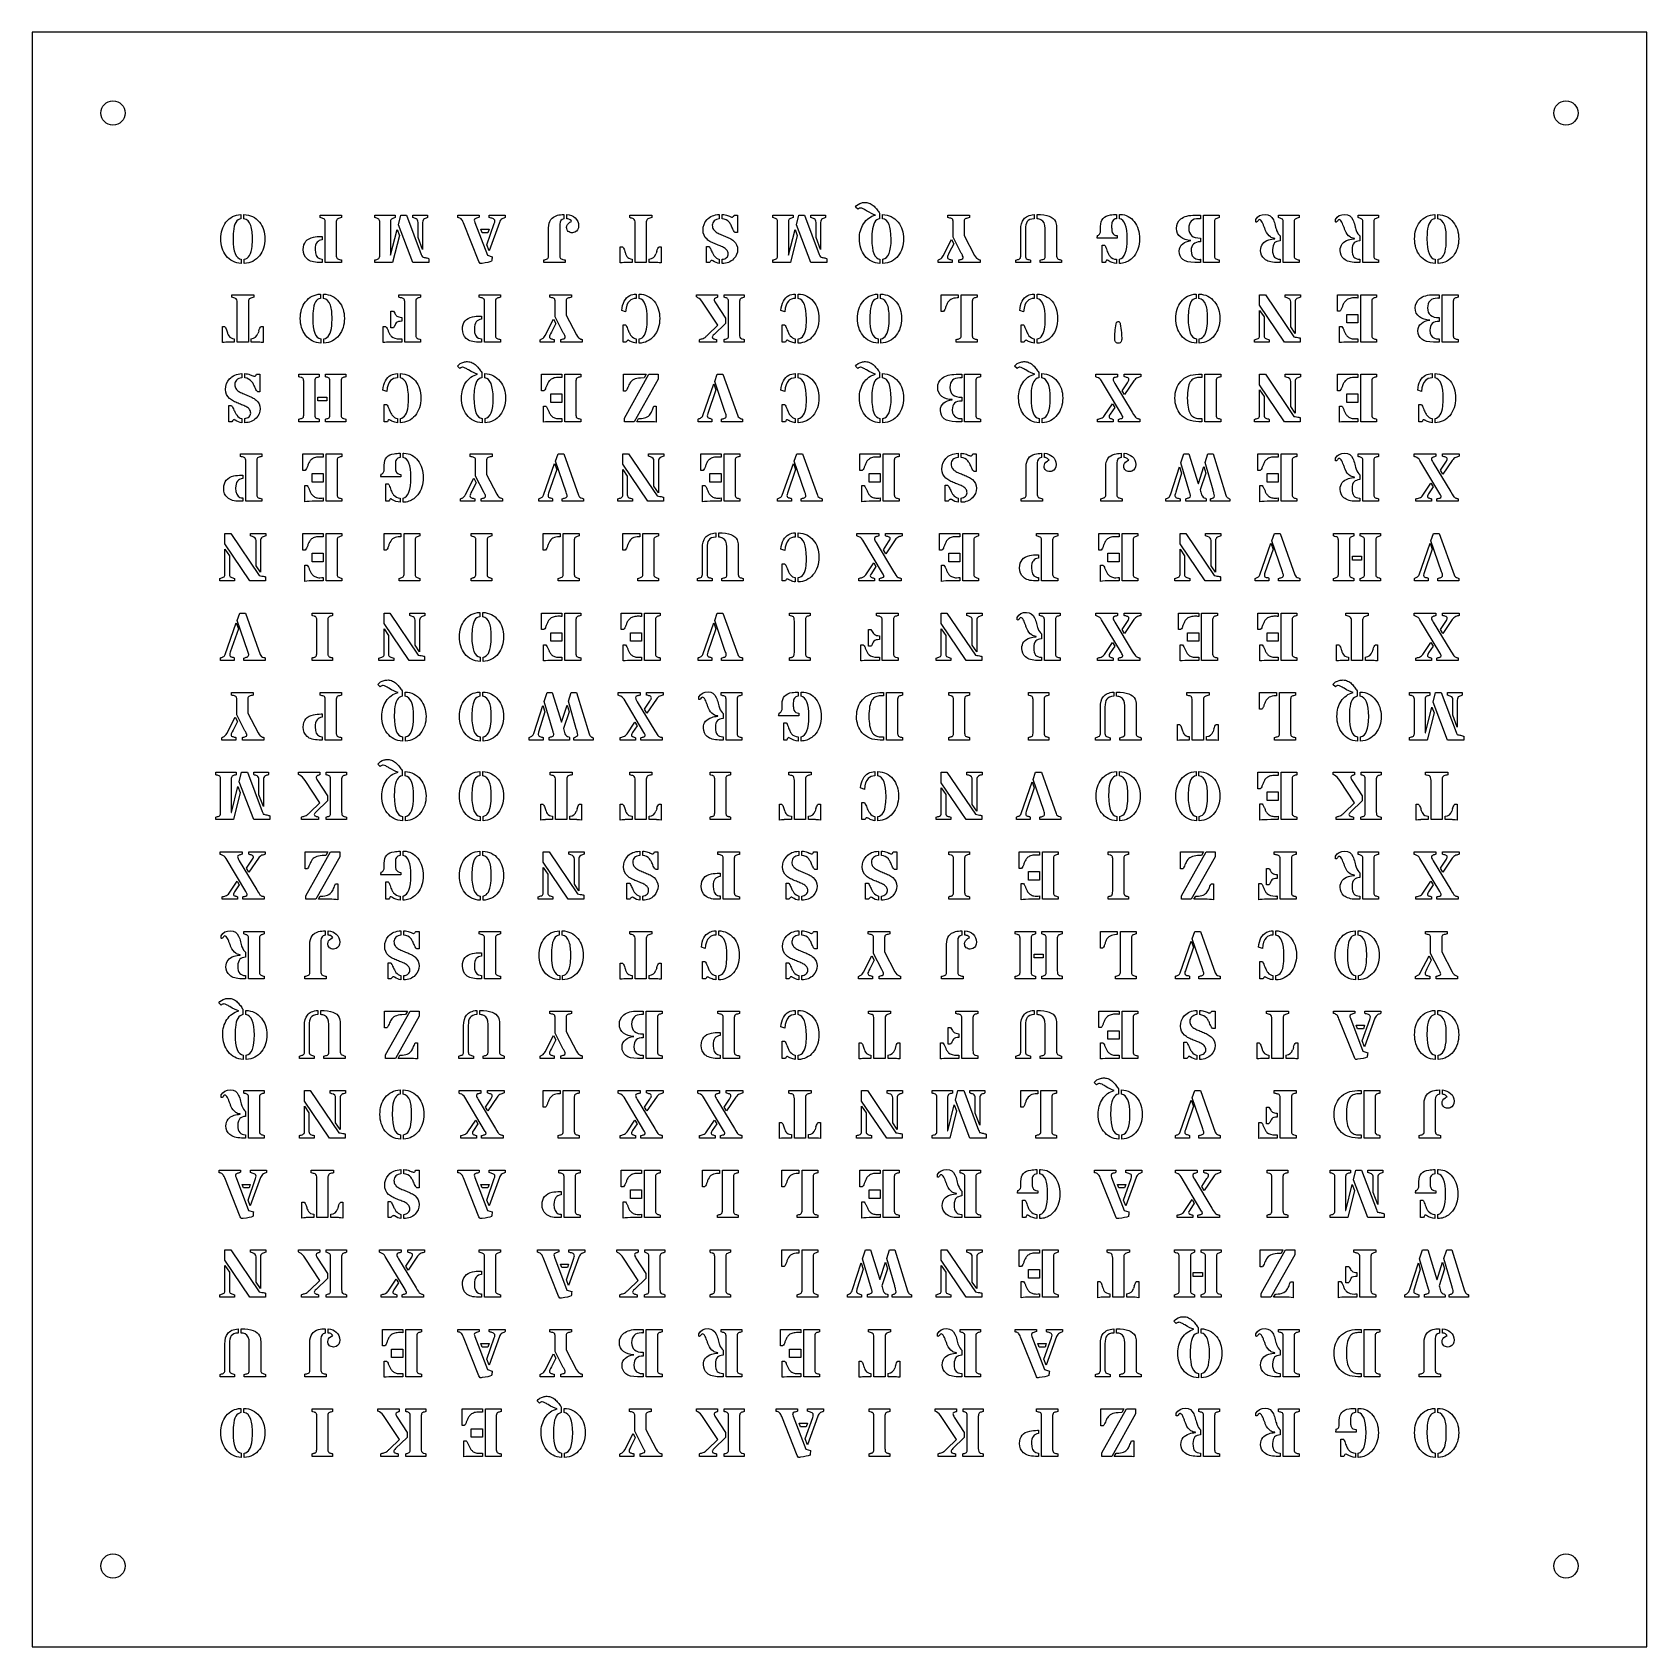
# Model space of a CAD drawing. Header units: millimetres. Extents: x -177 to 23, y -29 to 171.
import ezdxf

# ---------------------------------------------------------------- set-up
doc = ezdxf.new("R2010")
doc.units = ezdxf.units.MM
doc.layers.get('0').update_dxf_attribs({"linetype": 'CONTINUOUS'})

msp = doc.modelspace()

# ---------------------------------------------------------------- linework, layer by layer
for p, q in [((-74.7, 148.63), (-75, 148.9)), ((-72, 148.13), (-72, 147.45)), ((-151.13, 147.98), (-151.13, 147.45)), ((-150.76, 147.45), (-150.76, 147.98)), ((-141.33, 147.59), (-141.33, 147.9)), ((-141.33, 147.9), (-138.68, 147.9)), ((-140.68, 142.03), (-140.68, 147.11)), ((-139.31, 147.11), (-139.31, 142.82)), ((-138.68, 147.9), (-138.68, 147.59)), ((-134.53, 147.59), (-134.53, 147.9)), ((-134.53, 147.9), (-132.01, 147.9)), ((-133.94, 142.82), (-133.94, 147.11)), ((-132.6, 147.11), (-132.6, 142.92)), ((-132.58, 142.92), (-131.78, 146.12)), ((-132.01, 147.9), (-132.01, 147.59)), ((-131.78, 146.12), (-131.5, 145.39)), ((-131.62, 146.71), (-131.32, 147.9)), ((-129.83, 142.03), (-131.62, 146.71)), ((-131.32, 147.9), (-130.61, 147.9)), ((-130.61, 147.9), (-128.78, 143.02)), ((-129.83, 147.61), (-129.83, 147.9)), ((-129.83, 147.9), (-128, 147.9)), ((-129.18, 145.12), (-129.18, 146.99)), ((-128.62, 146.99), (-128.62, 143.64)), ((-128, 147.9), (-128, 147.61)), ((-124.25, 147.59), (-124.25, 147.9)), ((-124.25, 147.9), (-121.61, 147.9)), ((-121.64, 142.14), (-123.56, 146.95)), ((-122.15, 147), (-120.6, 142.92)), ((-121.61, 147.9), (-121.61, 147.64)), ((-120.67, 144.2), (-119.74, 146.86)), ((-119.11, 147), (-120.39, 143.47)), ((-120.37, 147.62), (-120.37, 147.9)), ((-120.37, 147.9), (-118.39, 147.9)), ((-118.39, 147.9), (-118.39, 147.62)), ((-113.01, 142.82), (-113.01, 146.33)), ((-111.63, 146.78), (-111.63, 142.82)), ((-111.12, 147.98), (-111.12, 147.45)), ((-110.75, 147.45), (-110.75, 147.98)), ((-102.97, 147.59), (-102.97, 147.9)), ((-102.97, 147.9), (-100.22, 147.9)), ((-102.29, 142.03), (-102.29, 146.88)), ((-100.91, 147.06), (-100.91, 142.03)), ((-100.22, 147.9), (-100.22, 147.59)), ((-91.87, 147.98), (-91.87, 147.45)), ((-91.5, 147.45), (-91.5, 147.98)), ((-90.03, 147.9), (-89.61, 147.9)), ((-89.61, 147.9), (-89.61, 145.73)), ((-85.23, 147.59), (-85.23, 147.9)), ((-85.23, 147.9), (-82.71, 147.9)), ((-84.64, 142.82), (-84.64, 147.11)), ((-83.3, 147.11), (-83.3, 142.92)), ((-83.28, 142.92), (-82.48, 146.12)), ((-82.71, 147.9), (-82.71, 147.59)), ((-82.48, 146.12), (-82.2, 145.39)), ((-82.32, 146.71), (-82.02, 147.9)), ((-80.53, 142.03), (-82.32, 146.71)), ((-82.02, 147.9), (-81.31, 147.9)), ((-81.31, 147.9), (-79.48, 143.02)), ((-80.53, 147.61), (-80.53, 147.9)), ((-80.53, 147.9), (-78.7, 147.9)), ((-79.88, 145.12), (-79.88, 146.99)), ((-79.32, 146.99), (-79.32, 143.64)), ((-78.7, 147.9), (-78.7, 147.61)), ((-71.63, 147.45), (-71.63, 147.98)), ((-63.56, 147.59), (-63.56, 147.9)), ((-63.56, 147.9), (-60.86, 147.9)), ((-62.91, 145.15), (-62.91, 147.16)), ((-61.53, 147.16), (-61.53, 145.36)), ((-60.86, 147.9), (-60.86, 147.59)), ((-54.52, 142.8), (-54.52, 146.07)), ((-53.95, 146.11), (-53.95, 142.85)), ((-52.87, 147.98), (-52.87, 147.45)), ((-52.5, 147.45), (-52.5, 147.98)), ((-51.49, 142.78), (-51.49, 146.25)), ((-50.08, 146.42), (-50.08, 142.8)), ((-44.64, 146.01), (-44.64, 146.51)), ((-42.65, 147.98), (-42.65, 147.45)), ((-42.29, 147.45), (-42.29, 147.98)), ((-42.29, 147.98), (-42.2, 147.98)), ((-32.94, 147.9), (-32.26, 147.9)), ((-32.26, 147.9), (-32.26, 147.45)), ((-31.89, 142.03), (-31.89, 147.9)), ((-31.89, 147.9), (-29.93, 147.9)), ((-30.52, 147.11), (-30.52, 142.82)), ((-29.93, 147.9), (-29.93, 147.59)), ((-25.39, 147.05), (-25.39, 147.37)), ((-22.6, 147.59), (-22.6, 147.9)), ((-22.6, 147.9), (-20.05, 147.9)), ((-22.01, 142.03), (-22.01, 147.11)), ((-20.65, 147.11), (-20.65, 142.82)), ((-20.05, 147.9), (-20.05, 147.59)), ((-15.53, 147.05), (-15.53, 147.37)), ((-12.74, 147.59), (-12.74, 147.9)), ((-12.74, 147.9), (-10.19, 147.9)), ((-12.15, 142.03), (-12.15, 147.11)), ((-10.79, 147.11), (-10.79, 142.82)), ((-10.19, 147.9), (-10.19, 147.59)), ((-3.23, 147.98), (-3.23, 147.45)), ((-2.86, 147.45), (-2.86, 147.98)), ((-141.18, 145.26), (-141.05, 145.26)), ((-141.05, 145.26), (-141.05, 144.85)), ((-131.5, 145.39), (-132.34, 142.03)), ((-128.62, 143.64), (-129.18, 145.12)), ((-120.39, 143.47), (-120.67, 144.2)), ((-93.46, 142.03), (-93.46, 144.03)), ((-93.46, 144.03), (-93.14, 144.03)), ((-89.61, 145.73), (-89.89, 145.73)), ((-82.2, 145.39), (-83.04, 142.03)), ((-79.32, 143.64), (-79.88, 145.12)), ((-64.15, 142.85), (-63.1, 144.88)), ((-62.83, 144.33), (-63.37, 143.27)), ((-63.1, 144.88), (-62.83, 144.33)), ((-61.89, 143.17), (-62.91, 145.15)), ((-61.53, 145.36), (-60.25, 142.91)), ((-42.56, 145.04), (-45.08, 145.04)), ((-44.43, 142.03), (-44.43, 144.18)), ((-44.43, 144.18), (-44.13, 144.18)), ((-42.56, 145.36), (-42.56, 145.04)), ((-33.44, 144.74), (-33.44, 144.76)), ((-32.26, 145.06), (-32.26, 144.59)), ((-23.03, 144.97), (-23.03, 145.01)), ((-22.38, 145.32), (-22.38, 144.71)), ((-13.17, 144.97), (-13.17, 145.01)), ((-12.52, 145.32), (-12.52, 144.71)), ((-151.08, 142.43), (-151.08, 141.9)), ((-150.72, 141.9), (-150.72, 142.43)), ((-141.05, 142.03), (-141.44, 142.03)), ((-141.05, 142.44), (-141.05, 142.03)), ((-138.68, 142.03), (-140.68, 142.03)), ((-138.68, 142.34), (-138.68, 142.03)), ((-134.53, 142.03), (-134.53, 142.34)), ((-132.34, 142.03), (-134.53, 142.03)), ((-132.6, 142.92), (-132.58, 142.92)), ((-127.83, 142.03), (-129.83, 142.03)), ((-127.83, 142.5), (-127.83, 142.03)), ((-120.6, 142.92), (-120, 142.74)), ((-113.62, 142.03), (-113.62, 142.34)), ((-110.97, 142.03), (-113.62, 142.03)), ((-110.97, 142.34), (-110.97, 142.03)), ((-104.13, 141.97), (-104.13, 143.96)), ((-104.13, 143.96), (-103.87, 143.96)), ((-102.66, 142.03), (-103.54, 142.03)), ((-102.66, 142.45), (-102.66, 142.03)), ((-100.91, 142.03), (-102.29, 142.03)), ((-100.54, 142.03), (-100.54, 142.45)), ((-99.66, 142.03), (-100.54, 142.03)), ((-99.33, 143.96), (-99.07, 143.96)), ((-99.07, 143.96), (-99.07, 141.97)), ((-93.09, 142.03), (-93.46, 142.03)), ((-91.87, 142.43), (-91.87, 141.9)), ((-91.5, 141.9), (-91.5, 142.43)), ((-85.23, 142.03), (-85.23, 142.34)), ((-83.04, 142.03), (-85.23, 142.03)), ((-83.3, 142.92), (-83.28, 142.92)), ((-78.53, 142.03), (-80.53, 142.03)), ((-78.53, 142.5), (-78.53, 142.03)), ((-71.96, 142.43), (-71.96, 141.9)), ((-71.59, 141.9), (-71.59, 142.43)), ((-64.76, 142.03), (-64.76, 142.32)), ((-63.01, 142.03), (-64.76, 142.03)), ((-63.01, 142.34), (-63.01, 142.03)), ((-62.21, 142.03), (-62.21, 142.34)), ((-59.56, 142.03), (-62.21, 142.03)), ((-59.56, 142.34), (-59.56, 142.03)), ((-55.12, 142.03), (-55.12, 142.32)), ((-53.31, 142.03), (-55.12, 142.03)), ((-53.31, 142.32), (-53.31, 142.03)), ((-52.11, 142.03), (-52.11, 142.32)), ((-49.48, 142.03), (-52.11, 142.03)), ((-49.48, 142.32), (-49.48, 142.03)), ((-44.06, 142.03), (-44.43, 142.03)), ((-42.65, 142.43), (-42.65, 141.9)), ((-42.29, 141.9), (-42.29, 142.43)), ((-32.26, 142.03), (-32.97, 142.03)), ((-32.48, 142.42), (-32.31, 142.42)), ((-32.26, 142.43), (-32.26, 142.03)), ((-29.93, 142.03), (-31.89, 142.03)), ((-29.93, 142.34), (-29.93, 142.03)), ((-22.38, 142.03), (-22.86, 142.03)), ((-22.38, 142.43), (-22.38, 142.03)), ((-20.05, 142.03), (-22.01, 142.03)), ((-20.05, 142.34), (-20.05, 142.03)), ((-12.52, 142.03), (-13, 142.03)), ((-12.52, 142.43), (-12.52, 142.03)), ((-10.19, 142.03), (-12.15, 142.03)), ((-10.19, 142.34), (-10.19, 142.03)), ((-3.18, 142.43), (-3.18, 141.9)), ((-2.82, 141.9), (-2.82, 142.43)), ((-152.27, 137.73), (-152.27, 138.04)), ((-152.27, 138.04), (-149.52, 138.04)), ((-149.52, 138.04), (-149.52, 137.73)), ((-141.27, 138.12), (-141.27, 137.59)), ((-140.9, 137.59), (-140.9, 138.12)), ((-131.57, 137.73), (-131.57, 138.04)), ((-131.57, 138.04), (-128.87, 138.04)), ((-128.87, 138.04), (-128.87, 137.73)), ((-121.61, 137.73), (-121.61, 138.04)), ((-121.61, 138.04), (-118.96, 138.04)), ((-118.96, 138.04), (-118.96, 137.73)), ((-112.86, 137.73), (-112.86, 138.04)), ((-112.86, 138.04), (-110.16, 138.04)), ((-110.16, 138.04), (-110.16, 137.73)), ((-102.17, 138.12), (-102.17, 137.59)), ((-101.8, 137.59), (-101.8, 138.12)), ((-94.71, 137.77), (-94.71, 138.04)), ((-94.71, 138.04), (-92.07, 138.04)), ((-92.07, 138.04), (-92.07, 137.73)), ((-91.25, 137.73), (-91.25, 138.04)), ((-91.25, 138.04), (-88.77, 138.04)), ((-88.77, 138.04), (-88.77, 137.73)), ((-82.45, 138.12), (-82.45, 137.59)), ((-82.08, 137.59), (-82.08, 138.12)), ((-72.25, 138.12), (-72.25, 137.59)), ((-71.88, 137.59), (-71.88, 138.12)), ((-64.38, 135.98), (-64.38, 138.04)), ((-64.38, 138.04), (-62.28, 138.04)), ((-62.28, 138.04), (-62.28, 137.64)), ((-61.9, 132.96), (-61.9, 138.04)), ((-61.9, 138.04), (-59.94, 138.04)), ((-59.94, 138.04), (-59.94, 137.73)), ((-52.87, 138.12), (-52.87, 137.59)), ((-52.5, 137.59), (-52.5, 138.12)), ((-32.81, 138.12), (-32.81, 137.59)), ((-32.44, 137.59), (-32.44, 138.12)), ((-24.93, 136.75), (-24.93, 138.04)), ((-24.93, 138.04), (-24.22, 138.04)), ((-24.22, 138.04), (-20.7, 132.83)), ((-21.76, 137.74), (-21.76, 138.04)), ((-21.76, 138.04), (-19.87, 138.04)), ((-19.87, 138.04), (-19.87, 137.74)), ((-15.28, 135.99), (-15.28, 138.04)), ((-15.28, 138.04), (-12.76, 138.04)), ((-12.76, 138.04), (-12.76, 137.63)), ((-12.39, 132.17), (-12.39, 138.04)), ((-12.39, 138.04), (-10.44, 138.04)), ((-10.44, 138.04), (-10.44, 137.73)), ((-3.36, 138.04), (-2.68, 138.04)), ((-2.68, 138.04), (-2.68, 137.59)), ((-2.31, 132.17), (-2.31, 138.04)), ((-2.31, 138.04), (-0.35, 138.04)), ((-0.35, 138.04), (-0.35, 137.73)), ((-151.59, 132.17), (-151.59, 137.02)), ((-150.21, 137.2), (-150.21, 132.17)), ((-130.83, 132.17), (-130.83, 137.03)), ((-129.46, 137.25), (-129.46, 133.15)), ((-120.96, 132.17), (-120.96, 137.25)), ((-119.59, 137.25), (-119.59, 132.96)), ((-112.21, 135.29), (-112.21, 137.3)), ((-110.83, 137.3), (-110.83, 135.5)), ((-103.47, 135.92), (-103.95, 136.09)), ((-92.05, 134.25), (-93.86, 137)), ((-92.33, 137.02), (-91.1, 135.12)), ((-90.73, 132.9), (-90.73, 137.25)), ((-89.36, 137.09), (-89.36, 133.13)), ((-83.75, 135.92), (-84.23, 136.09)), ((-60.53, 137.25), (-60.53, 132.96)), ((-54.17, 135.92), (-54.65, 136.09)), ((-21.83, 132.17), (-24.93, 136.75)), ((-24.93, 132.96), (-24.93, 136.1)), ((-24.93, 136.1), (-24.38, 135.28)), ((-21.08, 134.05), (-21.08, 137.15)), ((-20.53, 137.15), (-20.53, 133.23)), ((-11.03, 137.25), (-11.03, 132.96)), ((-0.94, 137.25), (-0.94, 132.96)), ((-153.43, 132.11), (-153.43, 134.1)), ((-153.43, 134.1), (-153.17, 134.1)), ((-148.63, 134.1), (-148.37, 134.1)), ((-148.37, 134.1), (-148.37, 132.11)), ((-133.49, 132.11), (-133.49, 134.11)), ((-133.49, 134.11), (-133.2, 134.11)), ((-132.55, 133.94), (-132.55, 135.99)), ((-132.55, 135.99), (-132.24, 135.99)), ((-131.2, 134.75), (-131.42, 134.74)), ((-131.2, 135.23), (-131.2, 134.75)), ((-121.46, 135.4), (-121.33, 135.4)), ((-121.33, 135.4), (-121.33, 134.99)), ((-113.45, 132.99), (-112.4, 135.02)), ((-112.13, 134.47), (-112.67, 133.41)), ((-112.4, 135.02), (-112.13, 134.47)), ((-111.19, 133.31), (-112.21, 135.29)), ((-110.83, 135.5), (-109.55, 133.05)), ((-103.79, 132.17), (-103.79, 134.3)), ((-103.79, 134.3), (-103.47, 134.3)), ((-93.29, 133.06), (-92.05, 134.25)), ((-91.1, 134.49), (-92.52, 133.13)), ((-91.1, 135.12), (-91.1, 134.49)), ((-84.07, 132.17), (-84.07, 134.3)), ((-84.07, 134.3), (-83.75, 134.3)), ((-64.1, 135.98), (-64.38, 135.98)), ((-54.49, 132.17), (-54.49, 134.3)), ((-54.49, 134.3), (-54.17, 134.3)), ((-24.38, 135.28), (-24.38, 132.96)), ((-20.53, 133.23), (-21.08, 134.05)), ((-15, 135.99), (-15.28, 135.99)), ((-15.05, 132.11), (-15.05, 134.11)), ((-15.05, 134.11), (-14.76, 134.11)), ((-3.86, 134.88), (-3.86, 134.9)), ((-2.68, 135.2), (-2.68, 134.73)), ((-151.96, 132.17), (-152.84, 132.17)), ((-151.96, 132.59), (-151.96, 132.17)), ((-150.21, 132.17), (-151.59, 132.17)), ((-149.84, 132.17), (-149.84, 132.59)), ((-148.96, 132.17), (-149.84, 132.17)), ((-141.22, 132.57), (-141.22, 132.04)), ((-140.86, 132.04), (-140.86, 132.57)), ((-132.24, 133.94), (-132.55, 133.94)), ((-131.2, 132.17), (-132.47, 132.17)), ((-131.2, 132.58), (-131.2, 132.17)), ((-128.87, 132.17), (-130.83, 132.17)), ((-128.87, 132.48), (-128.87, 132.17)), ((-121.33, 132.17), (-121.72, 132.17)), ((-121.33, 132.58), (-121.33, 132.17)), ((-118.96, 132.17), (-120.96, 132.17)), ((-118.96, 132.48), (-118.96, 132.17)), ((-114.06, 132.17), (-114.06, 132.46)), ((-112.31, 132.17), (-114.06, 132.17)), ((-112.31, 132.48), (-112.31, 132.17)), ((-111.51, 132.17), (-111.51, 132.48)), ((-108.86, 132.17), (-111.51, 132.17)), ((-108.86, 132.48), (-108.86, 132.17)), ((-103.39, 132.17), (-103.79, 132.17)), ((-102.17, 132.57), (-102.17, 132.04)), ((-101.8, 132.04), (-101.8, 132.57)), ((-94.34, 132.17), (-94.34, 132.47)), ((-92.2, 132.17), (-94.34, 132.17)), ((-92.2, 132.48), (-92.2, 132.17)), ((-91.26, 132.17), (-91.26, 132.48)), ((-88.77, 132.17), (-91.26, 132.17)), ((-88.77, 132.48), (-88.77, 132.17)), ((-83.67, 132.17), (-84.07, 132.17)), ((-82.45, 132.57), (-82.45, 132.04)), ((-82.08, 132.04), (-82.08, 132.57)), ((-72.2, 132.57), (-72.2, 132.04)), ((-71.84, 132.04), (-71.84, 132.57)), ((-62.52, 132.17), (-62.52, 132.48)), ((-59.94, 132.17), (-62.52, 132.17)), ((-59.94, 132.48), (-59.94, 132.17)), ((-54.09, 132.17), (-54.49, 132.17)), ((-52.87, 132.57), (-52.87, 132.04)), ((-52.5, 132.04), (-52.5, 132.57)), ((-32.76, 132.57), (-32.76, 132.04)), ((-32.4, 132.04), (-32.4, 132.57)), ((-25.57, 132.17), (-25.57, 132.46)), ((-23.73, 132.17), (-25.57, 132.17)), ((-23.73, 132.46), (-23.73, 132.17)), ((-19.91, 132.17), (-21.83, 132.17)), ((-19.91, 132.68), (-19.91, 132.17)), ((-12.76, 132.17), (-13.69, 132.17)), ((-12.76, 132.58), (-12.76, 132.17)), ((-10.44, 132.17), (-12.39, 132.17)), ((-10.44, 132.48), (-10.44, 132.17)), ((-2.68, 132.17), (-3.39, 132.17)), ((-2.9, 132.56), (-2.73, 132.56)), ((-2.68, 132.57), (-2.68, 132.17)), ((-0.35, 132.17), (-2.31, 132.17)), ((-0.35, 132.48), (-0.35, 132.17)), ((-151.03, 128.26), (-151.03, 127.73)), ((-150.66, 127.73), (-150.66, 128.26)), ((-149.19, 128.18), (-148.77, 128.18)), ((-148.77, 128.18), (-148.77, 126.01)), ((-143.94, 127.87), (-143.94, 128.18)), ((-143.94, 128.18), (-141.44, 128.18)), ((-141.44, 128.18), (-141.44, 127.87)), ((-140.64, 127.87), (-140.64, 128.18)), ((-140.64, 128.18), (-138.14, 128.18)), ((-138.14, 128.18), (-138.14, 127.87)), ((-131.75, 128.26), (-131.75, 127.73)), ((-131.38, 127.73), (-131.38, 128.26)), ((-124, 128.91), (-124.3, 129.18)), ((-121.3, 128.41), (-121.3, 127.73)), ((-120.93, 127.73), (-120.93, 128.26)), ((-113.88, 126.13), (-113.88, 128.18)), ((-113.88, 128.18), (-111.36, 128.18)), ((-111.36, 128.18), (-111.36, 127.77)), ((-110.99, 122.31), (-110.99, 128.18)), ((-110.99, 128.18), (-109.04, 128.18)), ((-109.04, 128.18), (-109.04, 127.87)), ((-103.75, 126.08), (-103.75, 128.18)), ((-103.75, 128.18), (-100.92, 128.18)), ((-100.92, 128.18), (-101.16, 127.74)), ((-92.44, 127.28), (-92.12, 128.18)), ((-92.12, 128.18), (-91.41, 128.18)), ((-91.41, 128.18), (-89.58, 123.05)), ((-82.45, 128.26), (-82.45, 127.73)), ((-82.08, 127.73), (-82.08, 128.26)), ((-74.7, 128.91), (-75, 129.18)), ((-72, 128.41), (-72, 127.73)), ((-71.63, 127.73), (-71.63, 128.26)), ((-62.52, 128.18), (-61.84, 128.18)), ((-61.84, 128.18), (-61.84, 127.73)), ((-61.47, 122.31), (-61.47, 128.18)), ((-61.47, 128.18), (-59.51, 128.18)), ((-59.51, 128.18), (-59.51, 127.87)), ((-54.98, 128.91), (-55.28, 129.18)), ((-52.28, 128.41), (-52.28, 127.73)), ((-51.91, 127.73), (-51.91, 128.26)), ((-45.23, 127.87), (-45.23, 128.18)), ((-45.23, 128.18), (-42.53, 128.18)), ((-42.53, 128.18), (-42.53, 127.88)), ((-41.71, 127.89), (-41.71, 128.18)), ((-41.71, 128.18), (-39.65, 128.18)), ((-39.65, 128.18), (-39.65, 127.89)), ((-32.52, 128.18), (-32.07, 128.18)), ((-32.07, 128.18), (-32.07, 127.77)), ((-31.7, 122.31), (-31.7, 128.18)), ((-31.7, 128.18), (-29.74, 128.18)), ((-29.74, 128.18), (-29.74, 127.87)), ((-24.93, 126.89), (-24.93, 128.18)), ((-24.93, 128.18), (-24.22, 128.18)), ((-24.22, 128.18), (-20.7, 122.97)), ((-21.76, 127.88), (-21.76, 128.18)), ((-21.76, 128.18), (-19.87, 128.18)), ((-19.87, 128.18), (-19.87, 127.88)), ((-15.28, 126.13), (-15.28, 128.18)), ((-15.28, 128.18), (-12.76, 128.18)), ((-12.76, 128.18), (-12.76, 127.77)), ((-12.39, 122.31), (-12.39, 128.18)), ((-12.39, 128.18), (-10.44, 128.18)), ((-10.44, 128.18), (-10.44, 127.87)), ((-3.57, 128.26), (-3.57, 127.73)), ((-3.2, 127.73), (-3.2, 128.26)), ((-148.77, 126.01), (-149.05, 126.01)), ((-143.35, 123.1), (-143.35, 127.19)), ((-141.97, 127.39), (-141.97, 123.1)), ((-140.1, 123.1), (-140.1, 127.39)), ((-138.73, 127.39), (-138.73, 123.3)), ((-133.05, 126.06), (-133.53, 126.23)), ((-113.6, 126.13), (-113.88, 126.13)), ((-109.63, 127.39), (-109.63, 123.1)), ((-103.46, 126.08), (-103.75, 126.08)), ((-101.16, 127.74), (-101.63, 127.71)), ((-93.92, 123.06), (-92.55, 126.98)), ((-92.29, 126.24), (-93.29, 123.32)), ((-92.55, 126.98), (-92.29, 126.24)), ((-91.12, 123.43), (-92.44, 127.28)), ((-83.75, 126.06), (-84.23, 126.23)), ((-60.1, 127.39), (-60.1, 123.1)), ((-42.06, 123.25), (-44.51, 127.36)), ((-42.87, 127.06), (-40.7, 123.47)), ((-41.96, 126.15), (-41.31, 127.14)), ((-41.67, 125.66), (-41.96, 126.15)), ((-40.5, 127.38), (-41.67, 125.66)), ((-30.33, 127.39), (-30.33, 123.1)), ((-21.83, 122.31), (-24.93, 126.89)), ((-24.93, 123.1), (-24.93, 126.24)), ((-24.93, 126.24), (-24.38, 125.42)), ((-21.08, 124.19), (-21.08, 127.29)), ((-20.53, 127.29), (-20.53, 123.37)), ((-15, 126.13), (-15.28, 126.13)), ((-11.03, 127.39), (-11.03, 123.1)), ((-4.87, 126.06), (-5.35, 126.23)), ((-152.62, 122.31), (-152.62, 124.31)), ((-152.62, 124.31), (-152.3, 124.31)), ((-133.37, 122.31), (-133.37, 124.44)), ((-133.37, 124.44), (-133.05, 124.44)), ((-113.65, 122.25), (-113.65, 124.25)), ((-113.65, 124.25), (-113.36, 124.25)), ((-99.97, 124.22), (-99.67, 124.22)), ((-99.67, 124.22), (-99.67, 122.25)), ((-84.07, 122.31), (-84.07, 124.44)), ((-84.07, 124.44), (-83.75, 124.44)), ((-63.02, 125.02), (-63.02, 125.04)), ((-61.84, 125.34), (-61.84, 124.87)), ((-44.14, 123.06), (-43.15, 124.54)), ((-42.88, 124.08), (-43.45, 123.24)), ((-43.15, 124.54), (-42.88, 124.08)), ((-24.38, 125.42), (-24.38, 123.1)), ((-20.53, 123.37), (-21.08, 124.19)), ((-15.05, 122.25), (-15.05, 124.25)), ((-15.05, 124.25), (-14.76, 124.25)), ((-5.19, 122.31), (-5.19, 124.44)), ((-5.19, 124.44), (-4.87, 124.44)), ((-152.25, 122.31), (-152.62, 122.31)), ((-151.03, 122.71), (-151.03, 122.18)), ((-150.66, 122.18), (-150.66, 122.71)), ((-143.94, 122.31), (-143.94, 122.62)), ((-141.44, 122.31), (-143.94, 122.31)), ((-141.44, 122.62), (-141.44, 122.31)), ((-140.64, 122.31), (-140.64, 122.62)), ((-138.14, 122.31), (-140.64, 122.31)), ((-138.14, 122.62), (-138.14, 122.31)), ((-132.97, 122.31), (-133.37, 122.31)), ((-131.75, 122.71), (-131.75, 122.18)), ((-131.38, 122.18), (-131.38, 122.71)), ((-121.26, 122.71), (-121.26, 122.18)), ((-120.89, 122.18), (-120.89, 122.71)), ((-111.36, 122.31), (-112.29, 122.31)), ((-111.36, 122.72), (-111.36, 122.31)), ((-109.04, 122.31), (-110.99, 122.31)), ((-109.04, 122.62), (-109.04, 122.31)), ((-102.09, 122.31), (-101.86, 122.7)), ((-100.72, 122.31), (-102.09, 122.31)), ((-101.86, 122.7), (-101.75, 122.7)), ((-94.5, 122.31), (-94.5, 122.62)), ((-92.79, 122.31), (-94.5, 122.31)), ((-92.79, 122.63), (-92.79, 122.31)), ((-91.6, 122.31), (-91.6, 122.61)), ((-88.98, 122.31), (-91.6, 122.31)), ((-88.98, 122.62), (-88.98, 122.31)), ((-83.67, 122.31), (-84.07, 122.31)), ((-82.45, 122.71), (-82.45, 122.18)), ((-82.08, 122.18), (-82.08, 122.71)), ((-71.96, 122.71), (-71.96, 122.18)), ((-71.59, 122.18), (-71.59, 122.71)), ((-61.84, 122.31), (-62.55, 122.31)), ((-62.06, 122.7), (-61.89, 122.7)), ((-61.84, 122.71), (-61.84, 122.31)), ((-59.51, 122.31), (-61.47, 122.31)), ((-59.51, 122.62), (-59.51, 122.31)), ((-52.24, 122.71), (-52.24, 122.18)), ((-51.87, 122.18), (-51.87, 122.71)), ((-45, 122.31), (-45, 122.61)), ((-43.08, 122.31), (-45, 122.31)), ((-43.08, 122.6), (-43.08, 122.31)), ((-42.43, 122.31), (-42.43, 122.6)), ((-39.77, 122.31), (-42.43, 122.31)), ((-39.77, 122.62), (-39.77, 122.31)), ((-32.07, 122.31), (-32.48, 122.31)), ((-32.07, 122.72), (-32.07, 122.31)), ((-29.74, 122.31), (-31.7, 122.31)), ((-29.74, 122.62), (-29.74, 122.31)), ((-25.57, 122.31), (-25.57, 122.6)), ((-23.73, 122.31), (-25.57, 122.31)), ((-23.73, 122.6), (-23.73, 122.31)), ((-19.91, 122.31), (-21.83, 122.31)), ((-19.91, 122.82), (-19.91, 122.31)), ((-12.76, 122.31), (-13.69, 122.31)), ((-12.76, 122.72), (-12.76, 122.31)), ((-10.44, 122.31), (-12.39, 122.31)), ((-10.44, 122.62), (-10.44, 122.31)), ((-4.79, 122.31), (-5.19, 122.31)), ((-3.57, 122.71), (-3.57, 122.18)), ((-3.2, 122.18), (-3.2, 122.71)), ((-151.19, 118.01), (-151.19, 118.32)), ((-151.19, 118.32), (-148.54, 118.32)), ((-148.54, 118.32), (-148.54, 118.01)), ((-143.46, 116.27), (-143.46, 118.32)), ((-143.46, 118.32), (-140.94, 118.32)), ((-140.94, 118.32), (-140.94, 117.91)), ((-140.57, 112.45), (-140.57, 118.32)), ((-140.57, 118.32), (-138.62, 118.32)), ((-138.62, 118.32), (-138.62, 118.01)), ((-131.39, 118.4), (-131.39, 117.87)), ((-131.03, 117.87), (-131.03, 118.4)), ((-131.03, 118.4), (-130.94, 118.4)), ((-122.72, 118.01), (-122.72, 118.32)), ((-122.72, 118.32), (-120.02, 118.32)), ((-120.02, 118.32), (-120.02, 118.01)), ((-112.16, 117.42), (-111.84, 118.32)), ((-111.84, 118.32), (-111.13, 118.32)), ((-111.13, 118.32), (-109.3, 113.19)), ((-103.81, 117.03), (-103.81, 118.32)), ((-103.81, 118.32), (-103.1, 118.32)), ((-103.1, 118.32), (-99.58, 113.11)), ((-100.64, 118.02), (-100.64, 118.32)), ((-100.64, 118.32), (-98.75, 118.32)), ((-98.75, 118.32), (-98.75, 118.02)), ((-94.16, 116.27), (-94.16, 118.32)), ((-94.16, 118.32), (-91.64, 118.32)), ((-91.64, 118.32), (-91.64, 117.91)), ((-91.27, 112.45), (-91.27, 118.32)), ((-91.27, 118.32), (-89.32, 118.32)), ((-89.32, 118.32), (-89.32, 118.01)), ((-82.58, 117.42), (-82.26, 118.32)), ((-82.26, 118.32), (-81.55, 118.32)), ((-81.55, 118.32), (-79.72, 113.19)), ((-74.44, 116.27), (-74.44, 118.32)), ((-74.44, 118.32), (-71.92, 118.32)), ((-71.92, 118.32), (-71.92, 117.91)), ((-71.55, 112.45), (-71.55, 118.32)), ((-71.55, 118.32), (-69.6, 118.32)), ((-69.6, 118.32), (-69.6, 118.01)), ((-62.29, 118.4), (-62.29, 117.87)), ((-61.92, 117.87), (-61.92, 118.4)), ((-60.45, 118.32), (-60.03, 118.32)), ((-60.03, 118.32), (-60.03, 116.15)), ((-51.96, 118.4), (-51.96, 117.87)), ((-51.59, 117.87), (-51.59, 118.4)), ((-42.1, 118.4), (-42.1, 117.87)), ((-41.73, 117.87), (-41.73, 118.4)), ((-34.69, 117.21), (-34.32, 118.32)), ((-34.32, 118.32), (-33.69, 118.32)), ((-33.69, 118.32), (-32.54, 114.65)), ((-31.68, 117.25), (-31.33, 118.32)), ((-31.33, 118.32), (-30.68, 118.32)), ((-30.68, 118.32), (-29.11, 113.22)), ((-25.14, 116.27), (-25.14, 118.32)), ((-25.14, 118.32), (-22.62, 118.32)), ((-22.62, 118.32), (-22.62, 117.91)), ((-22.25, 112.45), (-22.25, 118.32)), ((-22.25, 118.32), (-20.3, 118.32)), ((-20.3, 118.32), (-20.3, 118.01)), ((-12.74, 118.01), (-12.74, 118.32)), ((-12.74, 118.32), (-10.19, 118.32)), ((-10.19, 118.32), (-10.19, 118.01)), ((-5.79, 118.01), (-5.79, 118.32)), ((-5.79, 118.32), (-3.09, 118.32)), ((-3.09, 118.32), (-3.09, 118.02)), ((-2.27, 118.03), (-2.27, 118.32)), ((-2.27, 118.32), (-0.21, 118.32)), ((-0.21, 118.32), (-0.21, 118.03)), ((-150.54, 112.45), (-150.54, 117.53)), ((-149.17, 117.53), (-149.17, 113.24)), ((-143.18, 116.27), (-143.46, 116.27)), ((-139.21, 117.53), (-139.21, 113.24)), ((-133.38, 116.43), (-133.38, 116.93)), ((-122.07, 115.57), (-122.07, 117.58)), ((-120.69, 117.58), (-120.69, 115.78)), ((-113.64, 113.2), (-112.27, 117.12)), ((-112.01, 116.38), (-113.01, 113.46)), ((-112.27, 117.12), (-112.01, 116.38)), ((-110.84, 113.57), (-112.16, 117.42)), ((-100.71, 112.45), (-103.81, 117.03)), ((-103.81, 113.24), (-103.81, 116.38)), ((-103.81, 116.38), (-103.26, 115.56)), ((-99.96, 114.33), (-99.96, 117.43)), ((-99.41, 117.43), (-99.41, 113.51)), ((-93.88, 116.27), (-94.16, 116.27)), ((-89.91, 117.53), (-89.91, 113.24)), ((-84.06, 113.2), (-82.69, 117.12)), ((-82.43, 116.38), (-83.43, 113.46)), ((-82.69, 117.12), (-82.43, 116.38)), ((-81.26, 113.57), (-82.58, 117.42)), ((-74.16, 116.27), (-74.44, 116.27)), ((-70.19, 117.53), (-70.19, 113.24)), ((-60.03, 116.15), (-60.31, 116.15)), ((-53.85, 113.24), (-53.85, 116.75)), ((-52.47, 117.2), (-52.47, 113.24)), ((-43.99, 113.24), (-43.99, 116.75)), ((-42.61, 117.2), (-42.61, 113.24)), ((-35.91, 113.39), (-34.84, 116.72)), ((-34.84, 116.72), (-34.61, 115.94)), ((-33.57, 113.46), (-34.69, 117.21)), ((-32.52, 114.65), (-31.84, 116.77)), ((-31.84, 116.77), (-31.6, 115.95)), ((-30.7, 113.84), (-31.68, 117.25)), ((-24.86, 116.27), (-25.14, 116.27)), ((-20.89, 117.53), (-20.89, 113.24)), ((-15.53, 117.47), (-15.53, 117.79)), ((-12.15, 112.45), (-12.15, 117.53)), ((-10.79, 117.53), (-10.79, 113.24)), ((-2.62, 113.39), (-5.07, 117.5)), ((-3.43, 117.2), (-1.26, 113.61)), ((-2.52, 116.29), (-1.87, 117.28)), ((-2.23, 115.8), (-2.52, 116.29)), ((-1.06, 117.52), (-2.23, 115.8)), ((-151.04, 115.68), (-150.91, 115.68)), ((-150.91, 115.68), (-150.91, 115.27)), ((-143.23, 112.39), (-143.23, 114.39)), ((-143.23, 114.39), (-142.94, 114.39)), ((-131.3, 115.46), (-133.82, 115.46)), ((-133.17, 112.45), (-133.17, 114.6)), ((-133.17, 114.6), (-132.87, 114.6)), ((-131.3, 115.78), (-131.3, 115.46)), ((-123.31, 113.27), (-122.26, 115.3)), ((-121.99, 114.75), (-122.53, 113.69)), ((-122.26, 115.3), (-121.99, 114.75)), ((-121.05, 113.59), (-122.07, 115.57)), ((-120.69, 115.78), (-119.41, 113.33)), ((-103.26, 115.56), (-103.26, 113.24)), ((-99.41, 113.51), (-99.96, 114.33)), ((-93.93, 112.39), (-93.93, 114.39)), ((-93.93, 114.39), (-93.64, 114.39)), ((-74.21, 112.39), (-74.21, 114.39)), ((-74.21, 114.39), (-73.92, 114.39)), ((-63.88, 112.45), (-63.88, 114.45)), ((-63.88, 114.45), (-63.56, 114.45)), ((-34.61, 115.94), (-35.33, 113.57)), ((-32.54, 114.65), (-32.52, 114.65)), ((-31.6, 115.95), (-32.28, 113.87)), ((-24.91, 112.39), (-24.91, 114.39)), ((-24.91, 114.39), (-24.62, 114.39)), ((-13.17, 115.39), (-13.17, 115.43)), ((-12.52, 115.74), (-12.52, 115.13)), ((-4.7, 113.2), (-3.71, 114.68)), ((-3.44, 114.22), (-4.01, 113.38)), ((-3.71, 114.68), (-3.44, 114.22)), ((-150.91, 112.45), (-151.3, 112.45)), ((-150.91, 112.86), (-150.91, 112.45)), ((-148.54, 112.45), (-150.54, 112.45)), ((-148.54, 112.76), (-148.54, 112.45)), ((-140.94, 112.45), (-141.87, 112.45)), ((-140.94, 112.86), (-140.94, 112.45)), ((-138.62, 112.45), (-140.57, 112.45)), ((-138.62, 112.76), (-138.62, 112.45)), ((-132.8, 112.45), (-133.17, 112.45)), ((-131.39, 112.85), (-131.39, 112.32)), ((-131.03, 112.32), (-131.03, 112.85)), ((-123.92, 112.45), (-123.92, 112.74)), ((-122.17, 112.45), (-123.92, 112.45)), ((-122.17, 112.76), (-122.17, 112.45)), ((-121.37, 112.45), (-121.37, 112.76)), ((-118.72, 112.45), (-121.37, 112.45)), ((-118.72, 112.76), (-118.72, 112.45)), ((-114.22, 112.45), (-114.22, 112.76)), ((-112.51, 112.45), (-114.22, 112.45)), ((-112.51, 112.77), (-112.51, 112.45)), ((-111.32, 112.45), (-111.32, 112.75)), ((-108.7, 112.45), (-111.32, 112.45)), ((-108.7, 112.76), (-108.7, 112.45)), ((-104.45, 112.45), (-104.45, 112.74)), ((-102.61, 112.45), (-104.45, 112.45)), ((-102.61, 112.74), (-102.61, 112.45)), ((-98.79, 112.45), (-100.71, 112.45)), ((-98.79, 112.96), (-98.79, 112.45)), ((-91.64, 112.45), (-92.57, 112.45)), ((-91.64, 112.86), (-91.64, 112.45)), ((-89.32, 112.45), (-91.27, 112.45)), ((-89.32, 112.76), (-89.32, 112.45)), ((-84.64, 112.45), (-84.64, 112.76)), ((-82.93, 112.45), (-84.64, 112.45)), ((-82.93, 112.77), (-82.93, 112.45)), ((-81.74, 112.45), (-81.74, 112.75)), ((-79.12, 112.45), (-81.74, 112.45)), ((-79.12, 112.76), (-79.12, 112.45)), ((-71.92, 112.45), (-72.85, 112.45)), ((-71.92, 112.86), (-71.92, 112.45)), ((-69.6, 112.45), (-71.55, 112.45)), ((-69.6, 112.76), (-69.6, 112.45)), ((-63.51, 112.45), (-63.88, 112.45)), ((-62.29, 112.85), (-62.29, 112.32)), ((-61.92, 112.32), (-61.92, 112.85)), ((-54.46, 112.45), (-54.46, 112.76)), ((-51.81, 112.45), (-54.46, 112.45)), ((-51.81, 112.76), (-51.81, 112.45)), ((-44.6, 112.45), (-44.6, 112.76)), ((-41.95, 112.45), (-44.6, 112.45)), ((-41.95, 112.76), (-41.95, 112.45)), ((-36.54, 112.45), (-36.54, 112.75)), ((-34.79, 112.45), (-36.54, 112.45)), ((-34.79, 112.75), (-34.79, 112.45)), ((-34.07, 112.45), (-34.07, 112.77)), ((-31.54, 112.45), (-34.07, 112.45)), ((-31.54, 112.67), (-31.54, 112.45)), ((-31.02, 112.45), (-31.02, 112.74)), ((-28.62, 112.45), (-31.02, 112.45)), ((-28.62, 112.73), (-28.62, 112.45)), ((-22.62, 112.45), (-23.55, 112.45)), ((-22.62, 112.86), (-22.62, 112.45)), ((-20.3, 112.45), (-22.25, 112.45)), ((-20.3, 112.76), (-20.3, 112.45)), ((-12.52, 112.45), (-13, 112.45)), ((-12.52, 112.85), (-12.52, 112.45)), ((-10.19, 112.45), (-12.15, 112.45)), ((-10.19, 112.76), (-10.19, 112.45)), ((-5.56, 112.45), (-5.56, 112.75)), ((-3.64, 112.45), (-5.56, 112.45)), ((-3.64, 112.74), (-3.64, 112.45)), ((-2.99, 112.45), (-2.99, 112.74)), ((-0.33, 112.45), (-2.99, 112.45)), ((-0.33, 112.76), (-0.33, 112.45)), ((-153.11, 107.17), (-153.11, 108.46)), ((-153.11, 108.46), (-152.4, 108.46)), ((-152.4, 108.46), (-148.88, 103.25)), ((-149.94, 108.16), (-149.94, 108.46)), ((-149.94, 108.46), (-148.05, 108.46)), ((-148.05, 108.46), (-148.05, 108.16)), ((-143.46, 106.41), (-143.46, 108.46)), ((-143.46, 108.46), (-140.94, 108.46)), ((-140.94, 108.46), (-140.94, 108.05)), ((-140.57, 102.59), (-140.57, 108.46)), ((-140.57, 108.46), (-138.62, 108.46)), ((-138.62, 108.46), (-138.62, 108.15)), ((-133.4, 106.4), (-133.4, 108.46)), ((-133.4, 108.46), (-131.3, 108.46)), ((-131.3, 108.46), (-131.3, 108.06)), ((-130.92, 103.38), (-130.92, 108.46)), ((-130.92, 108.46), (-128.96, 108.46)), ((-128.96, 108.46), (-128.96, 108.15)), ((-122.59, 108.15), (-122.59, 108.46)), ((-122.59, 108.46), (-120.05, 108.46)), ((-120.05, 108.46), (-120.05, 108.15)), ((-113.68, 106.4), (-113.68, 108.46)), ((-113.68, 108.46), (-111.58, 108.46)), ((-111.58, 108.46), (-111.58, 108.06)), ((-111.2, 103.38), (-111.2, 108.46)), ((-111.2, 108.46), (-109.24, 108.46)), ((-109.24, 108.46), (-109.24, 108.15)), ((-103.82, 106.4), (-103.82, 108.46)), ((-103.82, 108.46), (-101.72, 108.46)), ((-101.72, 108.46), (-101.72, 108.06)), ((-101.34, 103.38), (-101.34, 108.46)), ((-101.34, 108.46), (-99.38, 108.46)), ((-99.38, 108.46), (-99.38, 108.15)), ((-92.31, 108.54), (-92.31, 108.01)), ((-91.94, 108.01), (-91.94, 108.54)), ((-82.45, 108.54), (-82.45, 108.01)), ((-82.08, 108.01), (-82.08, 108.54)), ((-74.81, 108.15), (-74.81, 108.46)), ((-74.81, 108.46), (-72.11, 108.46)), ((-72.11, 108.46), (-72.11, 108.16)), ((-71.29, 108.17), (-71.29, 108.46)), ((-71.29, 108.46), (-69.23, 108.46)), ((-69.23, 108.46), (-69.23, 108.17)), ((-64.58, 106.41), (-64.58, 108.46)), ((-64.58, 108.46), (-62.06, 108.46)), ((-62.06, 108.46), (-62.06, 108.05)), ((-61.69, 102.59), (-61.69, 108.46)), ((-61.69, 108.46), (-59.74, 108.46)), ((-59.74, 108.46), (-59.74, 108.15)), ((-52.59, 108.15), (-52.59, 108.46)), ((-52.59, 108.46), (-49.94, 108.46)), ((-49.94, 108.46), (-49.94, 108.15)), ((-44.86, 106.41), (-44.86, 108.46)), ((-44.86, 108.46), (-42.34, 108.46)), ((-42.34, 108.46), (-42.34, 108.05)), ((-41.97, 102.59), (-41.97, 108.46)), ((-41.97, 108.46), (-40.02, 108.46)), ((-40.02, 108.46), (-40.02, 108.15)), ((-34.79, 107.17), (-34.79, 108.46)), ((-34.79, 108.46), (-34.08, 108.46)), ((-34.08, 108.46), (-30.56, 103.25)), ((-31.62, 108.16), (-31.62, 108.46)), ((-31.62, 108.46), (-29.73, 108.46)), ((-29.73, 108.46), (-29.73, 108.16)), ((-23.42, 107.56), (-23.1, 108.46)), ((-23.1, 108.46), (-22.39, 108.46)), ((-22.39, 108.46), (-20.56, 103.33)), ((-15.76, 108.15), (-15.76, 108.46)), ((-15.76, 108.46), (-13.26, 108.46)), ((-13.26, 108.46), (-13.26, 108.15)), ((-12.46, 108.15), (-12.46, 108.46)), ((-12.46, 108.46), (-9.96, 108.46)), ((-9.96, 108.46), (-9.96, 108.15)), ((-3.7, 107.56), (-3.38, 108.46)), ((-3.38, 108.46), (-2.67, 108.46)), ((-2.67, 108.46), (-0.84, 103.33)), ((-150.01, 102.59), (-153.11, 107.17)), ((-153.11, 103.38), (-153.11, 106.52)), ((-153.11, 106.52), (-152.56, 105.7)), ((-149.26, 104.47), (-149.26, 107.57)), ((-148.71, 107.57), (-148.71, 103.65)), ((-143.18, 106.41), (-143.46, 106.41)), ((-139.21, 107.67), (-139.21, 103.38)), ((-133.12, 106.4), (-133.4, 106.4)), ((-129.55, 107.67), (-129.55, 103.38)), ((-122.01, 103.58), (-122.01, 107.47)), ((-120.64, 107.67), (-120.64, 103.58)), ((-113.4, 106.4), (-113.68, 106.4)), ((-109.83, 107.67), (-109.83, 103.38)), ((-103.54, 106.4), (-103.82, 106.4)), ((-99.97, 107.67), (-99.97, 103.38)), ((-93.96, 103.36), (-93.96, 106.63)), ((-93.39, 106.67), (-93.39, 103.41)), ((-90.93, 103.34), (-90.93, 106.81)), ((-89.52, 106.98), (-89.52, 103.36)), ((-83.75, 106.34), (-84.23, 106.51)), ((-71.64, 103.53), (-74.09, 107.64)), ((-72.45, 107.34), (-70.28, 103.75)), ((-71.54, 106.43), (-70.89, 107.42)), ((-71.25, 105.94), (-71.54, 106.43)), ((-70.08, 107.66), (-71.25, 105.94)), ((-64.3, 106.41), (-64.58, 106.41)), ((-60.33, 107.67), (-60.33, 103.38)), ((-51.94, 102.59), (-51.94, 107.67)), ((-50.57, 107.67), (-50.57, 103.38)), ((-44.58, 106.41), (-44.86, 106.41)), ((-40.61, 107.67), (-40.61, 103.38)), ((-31.69, 102.59), (-34.79, 107.17)), ((-34.79, 103.38), (-34.79, 106.52)), ((-34.79, 106.52), (-34.24, 105.7)), ((-30.94, 104.47), (-30.94, 107.57)), ((-30.39, 107.57), (-30.39, 103.65)), ((-24.9, 103.34), (-23.53, 107.26)), ((-23.27, 106.52), (-24.27, 103.6)), ((-23.53, 107.26), (-23.27, 106.52)), ((-22.1, 103.71), (-23.42, 107.56)), ((-15.17, 103.38), (-15.17, 107.47)), ((-13.79, 107.67), (-13.79, 103.38)), ((-11.92, 103.38), (-11.92, 107.67)), ((-10.55, 107.67), (-10.55, 103.58)), ((-5.18, 103.34), (-3.81, 107.26)), ((-3.55, 106.52), (-4.55, 103.6)), ((-3.81, 107.26), (-3.55, 106.52)), ((-2.38, 103.71), (-3.7, 107.56)), ((-152.56, 105.7), (-152.56, 103.38)), ((-148.71, 103.65), (-149.26, 104.47)), ((-143.23, 102.53), (-143.23, 104.53)), ((-143.23, 104.53), (-142.94, 104.53)), ((-84.07, 102.59), (-84.07, 104.72)), ((-84.07, 104.72), (-83.75, 104.72)), ((-73.72, 103.34), (-72.73, 104.82)), ((-72.46, 104.36), (-73.03, 103.52)), ((-72.73, 104.82), (-72.46, 104.36)), ((-64.35, 102.53), (-64.35, 104.53)), ((-64.35, 104.53), (-64.06, 104.53)), ((-52.44, 105.82), (-52.31, 105.82)), ((-52.31, 105.82), (-52.31, 105.41)), ((-44.63, 102.53), (-44.63, 104.53)), ((-44.63, 104.53), (-44.34, 104.53)), ((-34.24, 105.7), (-34.24, 103.38)), ((-30.39, 103.65), (-30.94, 104.47)), ((-153.75, 102.59), (-153.75, 102.88)), ((-151.91, 102.59), (-153.75, 102.59)), ((-151.91, 102.88), (-151.91, 102.59)), ((-148.09, 102.59), (-150.01, 102.59)), ((-148.09, 103.1), (-148.09, 102.59)), ((-140.94, 102.59), (-141.87, 102.59)), ((-140.94, 103), (-140.94, 102.59)), ((-138.62, 102.59), (-140.57, 102.59)), ((-138.62, 102.9), (-138.62, 102.59)), ((-131.54, 102.59), (-131.54, 102.9)), ((-128.96, 102.59), (-131.54, 102.59)), ((-128.96, 102.9), (-128.96, 102.59)), ((-122.59, 102.59), (-122.59, 102.9)), ((-120.05, 102.59), (-122.59, 102.59)), ((-120.05, 102.9), (-120.05, 102.59)), ((-111.82, 102.59), (-111.82, 102.9)), ((-109.24, 102.59), (-111.82, 102.59)), ((-109.24, 102.9), (-109.24, 102.59)), ((-101.96, 102.59), (-101.96, 102.9)), ((-99.38, 102.59), (-101.96, 102.59)), ((-99.38, 102.9), (-99.38, 102.59)), ((-94.56, 102.59), (-94.56, 102.88)), ((-92.75, 102.59), (-94.56, 102.59)), ((-92.75, 102.88), (-92.75, 102.59)), ((-91.55, 102.59), (-91.55, 102.88)), ((-88.92, 102.59), (-91.55, 102.59)), ((-88.92, 102.88), (-88.92, 102.59)), ((-83.67, 102.59), (-84.07, 102.59)), ((-82.45, 102.99), (-82.45, 102.46)), ((-82.08, 102.46), (-82.08, 102.99)), ((-74.58, 102.59), (-74.58, 102.89)), ((-72.66, 102.59), (-74.58, 102.59)), ((-72.66, 102.88), (-72.66, 102.59)), ((-72.01, 102.59), (-72.01, 102.88)), ((-69.35, 102.59), (-72.01, 102.59)), ((-69.35, 102.9), (-69.35, 102.59)), ((-62.06, 102.59), (-62.99, 102.59)), ((-62.06, 103), (-62.06, 102.59)), ((-59.74, 102.59), (-61.69, 102.59)), ((-59.74, 102.9), (-59.74, 102.59)), ((-52.31, 102.59), (-52.7, 102.59)), ((-52.31, 103), (-52.31, 102.59)), ((-49.94, 102.59), (-51.94, 102.59)), ((-49.94, 102.9), (-49.94, 102.59)), ((-42.34, 102.59), (-43.27, 102.59)), ((-42.34, 103), (-42.34, 102.59)), ((-40.02, 102.59), (-41.97, 102.59)), ((-40.02, 102.9), (-40.02, 102.59)), ((-35.43, 102.59), (-35.43, 102.88)), ((-33.59, 102.59), (-35.43, 102.59)), ((-33.59, 102.88), (-33.59, 102.59)), ((-29.77, 102.59), (-31.69, 102.59)), ((-29.77, 103.1), (-29.77, 102.59)), ((-25.48, 102.59), (-25.48, 102.9)), ((-23.77, 102.59), (-25.48, 102.59)), ((-23.77, 102.91), (-23.77, 102.59)), ((-22.58, 102.59), (-22.58, 102.89)), ((-19.96, 102.59), (-22.58, 102.59)), ((-19.96, 102.9), (-19.96, 102.59)), ((-15.76, 102.59), (-15.76, 102.9)), ((-13.26, 102.59), (-15.76, 102.59)), ((-13.26, 102.9), (-13.26, 102.59)), ((-12.46, 102.59), (-12.46, 102.9)), ((-9.96, 102.59), (-12.46, 102.59)), ((-9.96, 102.9), (-9.96, 102.59)), ((-5.76, 102.59), (-5.76, 102.9)), ((-4.05, 102.59), (-5.76, 102.59)), ((-4.05, 102.91), (-4.05, 102.59)), ((-2.86, 102.59), (-2.86, 102.89)), ((-0.24, 102.59), (-2.86, 102.59)), ((-0.24, 102.9), (-0.24, 102.59)), ((-151.6, 97.7), (-151.28, 98.6)), ((-151.28, 98.6), (-150.57, 98.6)), ((-150.57, 98.6), (-148.74, 93.47)), ((-142.31, 98.29), (-142.31, 98.6)), ((-142.31, 98.6), (-139.77, 98.6)), ((-139.77, 98.6), (-139.77, 98.29)), ((-133.39, 97.31), (-133.39, 98.6)), ((-133.39, 98.6), (-132.68, 98.6)), ((-132.68, 98.6), (-129.16, 93.39)), ((-130.22, 98.3), (-130.22, 98.6)), ((-130.22, 98.6), (-128.33, 98.6)), ((-128.33, 98.6), (-128.33, 98.3)), ((-121.55, 98.68), (-121.55, 98.15)), ((-121.18, 98.15), (-121.18, 98.68)), ((-113.88, 96.55), (-113.88, 98.6)), ((-113.88, 98.6), (-111.36, 98.6)), ((-111.36, 98.6), (-111.36, 98.19)), ((-110.99, 92.73), (-110.99, 98.6)), ((-110.99, 98.6), (-109.04, 98.6)), ((-109.04, 98.6), (-109.04, 98.29)), ((-104.02, 96.55), (-104.02, 98.6)), ((-104.02, 98.6), (-101.5, 98.6)), ((-101.5, 98.6), (-101.5, 98.19)), ((-101.13, 92.73), (-101.13, 98.6)), ((-101.13, 98.6), (-99.18, 98.6)), ((-99.18, 98.6), (-99.18, 98.29)), ((-92.44, 97.7), (-92.12, 98.6)), ((-92.12, 98.6), (-91.41, 98.6)), ((-91.41, 98.6), (-89.58, 93.47)), ((-83.15, 98.29), (-83.15, 98.6)), ((-83.15, 98.6), (-80.61, 98.6)), ((-80.61, 98.6), (-80.61, 98.29)), ((-72.41, 98.29), (-72.41, 98.6)), ((-72.41, 98.6), (-69.71, 98.6)), ((-69.71, 98.6), (-69.71, 98.29)), ((-64.37, 97.31), (-64.37, 98.6)), ((-64.37, 98.6), (-63.66, 98.6)), ((-63.66, 98.6), (-60.14, 93.39)), ((-61.2, 98.3), (-61.2, 98.6)), ((-61.2, 98.6), (-59.31, 98.6)), ((-59.31, 98.6), (-59.31, 98.3)), ((-54.97, 97.75), (-54.97, 98.07)), ((-52.18, 98.29), (-52.18, 98.6)), ((-52.18, 98.6), (-49.63, 98.6)), ((-49.63, 98.6), (-49.63, 98.29)), ((-45.23, 98.29), (-45.23, 98.6)), ((-45.23, 98.6), (-42.53, 98.6)), ((-42.53, 98.6), (-42.53, 98.3)), ((-41.71, 98.31), (-41.71, 98.6)), ((-41.71, 98.6), (-39.65, 98.6)), ((-39.65, 98.6), (-39.65, 98.31)), ((-35, 96.55), (-35, 98.6)), ((-35, 98.6), (-32.48, 98.6)), ((-32.48, 98.6), (-32.48, 98.19)), ((-32.11, 92.73), (-32.11, 98.6)), ((-32.11, 98.6), (-30.16, 98.6)), ((-30.16, 98.6), (-30.16, 98.29)), ((-25.14, 96.55), (-25.14, 98.6)), ((-25.14, 98.6), (-22.62, 98.6)), ((-22.62, 98.6), (-22.62, 98.19)), ((-22.25, 92.73), (-22.25, 98.6)), ((-22.25, 98.6), (-20.3, 98.6)), ((-20.3, 98.6), (-20.3, 98.29)), ((-14.23, 98.29), (-14.23, 98.6)), ((-14.23, 98.6), (-11.48, 98.6)), ((-11.48, 98.6), (-11.48, 98.29)), ((-5.79, 98.29), (-5.79, 98.6)), ((-5.79, 98.6), (-3.09, 98.6)), ((-3.09, 98.6), (-3.09, 98.3)), ((-2.27, 98.31), (-2.27, 98.6)), ((-2.27, 98.6), (-0.21, 98.6)), ((-0.21, 98.6), (-0.21, 98.31)), ((-153.08, 93.48), (-151.71, 97.4)), ((-151.45, 96.66), (-152.45, 93.74)), ((-151.71, 97.4), (-151.45, 96.66)), ((-150.28, 93.85), (-151.6, 97.7)), ((-141.73, 93.72), (-141.73, 97.61)), ((-140.36, 97.81), (-140.36, 93.72)), ((-130.29, 92.73), (-133.39, 97.31)), ((-133.39, 93.52), (-133.39, 96.66)), ((-133.39, 96.66), (-132.84, 95.84)), ((-129.54, 94.61), (-129.54, 97.71)), ((-128.99, 97.71), (-128.99, 93.79)), ((-113.6, 96.55), (-113.88, 96.55)), ((-109.63, 97.81), (-109.63, 93.52)), ((-103.74, 96.55), (-104.02, 96.55)), ((-99.77, 97.81), (-99.77, 93.52)), ((-93.92, 93.48), (-92.55, 97.4)), ((-92.29, 96.66), (-93.29, 93.74)), ((-92.55, 97.4), (-92.29, 96.66)), ((-91.12, 93.85), (-92.44, 97.7)), ((-82.57, 93.72), (-82.57, 97.61)), ((-81.2, 97.81), (-81.2, 93.72)), ((-73.39, 94.5), (-73.39, 96.55)), ((-73.39, 96.55), (-73.08, 96.55)), ((-71.67, 92.73), (-71.67, 97.59)), ((-70.3, 97.81), (-70.3, 93.71)), ((-61.27, 92.73), (-64.37, 97.31)), ((-64.37, 93.52), (-64.37, 96.66)), ((-64.37, 96.66), (-63.82, 95.84)), ((-60.52, 94.61), (-60.52, 97.71)), ((-59.97, 97.71), (-59.97, 93.79)), ((-51.96, 96.02), (-51.96, 95.41)), ((-51.59, 92.73), (-51.59, 97.81)), ((-50.23, 97.81), (-50.23, 93.52)), ((-42.06, 93.67), (-44.51, 97.78)), ((-42.87, 97.48), (-40.7, 93.89)), ((-41.96, 96.57), (-41.31, 97.56)), ((-41.67, 96.08), (-41.96, 96.57)), ((-40.5, 97.8), (-41.67, 96.08)), ((-34.72, 96.55), (-35, 96.55)), ((-30.75, 97.81), (-30.75, 93.52)), ((-24.86, 96.55), (-25.14, 96.55)), ((-20.89, 97.81), (-20.89, 93.52)), ((-13.55, 92.73), (-13.55, 97.58)), ((-12.17, 97.76), (-12.17, 92.73)), ((-2.62, 93.67), (-5.07, 97.78)), ((-3.43, 97.48), (-1.26, 93.89)), ((-2.52, 96.57), (-1.87, 97.56)), ((-2.23, 96.08), (-2.52, 96.57)), ((-1.06, 97.8), (-2.23, 96.08)), ((-132.84, 95.84), (-132.84, 93.52)), ((-128.99, 93.79), (-129.54, 94.61)), ((-113.65, 92.67), (-113.65, 94.67)), ((-113.65, 94.67), (-113.36, 94.67)), ((-103.79, 92.67), (-103.79, 94.67)), ((-103.79, 94.67), (-103.5, 94.67)), ((-74.33, 92.67), (-74.33, 94.67)), ((-74.33, 94.67), (-74.04, 94.67)), ((-73.08, 94.5), (-73.39, 94.5)), ((-72.04, 95.31), (-72.26, 95.3)), ((-72.04, 95.79), (-72.04, 95.31)), ((-63.82, 95.84), (-63.82, 93.52)), ((-59.97, 93.79), (-60.52, 94.61)), ((-52.61, 95.67), (-52.61, 95.71)), ((-44.14, 93.48), (-43.15, 94.96)), ((-42.88, 94.5), (-43.45, 93.66)), ((-43.15, 94.96), (-42.88, 94.5)), ((-34.77, 92.67), (-34.77, 94.67)), ((-34.77, 94.67), (-34.48, 94.67)), ((-24.91, 92.67), (-24.91, 94.67)), ((-24.91, 94.67), (-24.62, 94.67)), ((-15.39, 92.67), (-15.39, 94.66)), ((-15.39, 94.66), (-15.13, 94.66)), ((-10.59, 94.66), (-10.33, 94.66)), ((-10.33, 94.66), (-10.33, 92.67)), ((-4.7, 93.48), (-3.71, 94.96)), ((-3.44, 94.5), (-4.01, 93.66)), ((-3.71, 94.96), (-3.44, 94.5)), ((-153.66, 92.73), (-153.66, 93.04)), ((-151.95, 92.73), (-153.66, 92.73)), ((-151.95, 93.05), (-151.95, 92.73)), ((-150.76, 92.73), (-150.76, 93.03)), ((-148.14, 92.73), (-150.76, 92.73)), ((-148.14, 93.04), (-148.14, 92.73)), ((-142.31, 92.73), (-142.31, 93.04)), ((-139.77, 92.73), (-142.31, 92.73)), ((-139.77, 93.04), (-139.77, 92.73)), ((-134.03, 92.73), (-134.03, 93.02)), ((-132.19, 92.73), (-134.03, 92.73)), ((-132.19, 93.02), (-132.19, 92.73)), ((-128.37, 92.73), (-130.29, 92.73)), ((-128.37, 93.24), (-128.37, 92.73)), ((-121.5, 93.13), (-121.5, 92.6)), ((-121.14, 92.6), (-121.14, 93.13)), ((-111.36, 92.73), (-112.29, 92.73)), ((-111.36, 93.14), (-111.36, 92.73)), ((-109.04, 92.73), (-110.99, 92.73)), ((-109.04, 93.04), (-109.04, 92.73)), ((-101.5, 92.73), (-102.43, 92.73)), ((-101.5, 93.14), (-101.5, 92.73)), ((-99.18, 92.73), (-101.13, 92.73)), ((-99.18, 93.04), (-99.18, 92.73)), ((-94.5, 92.73), (-94.5, 93.04)), ((-92.79, 92.73), (-94.5, 92.73)), ((-92.79, 93.05), (-92.79, 92.73)), ((-91.6, 92.73), (-91.6, 93.03)), ((-88.98, 92.73), (-91.6, 92.73)), ((-88.98, 93.04), (-88.98, 92.73)), ((-83.15, 92.73), (-83.15, 93.04)), ((-80.61, 92.73), (-83.15, 92.73)), ((-80.61, 93.04), (-80.61, 92.73)), ((-72.04, 92.73), (-73.31, 92.73)), ((-72.04, 93.14), (-72.04, 92.73)), ((-69.71, 92.73), (-71.67, 92.73)), ((-69.71, 93.04), (-69.71, 92.73)), ((-65.01, 92.73), (-65.01, 93.02)), ((-63.17, 92.73), (-65.01, 92.73)), ((-63.17, 93.02), (-63.17, 92.73)), ((-59.35, 92.73), (-61.27, 92.73)), ((-59.35, 93.24), (-59.35, 92.73)), ((-51.96, 92.73), (-52.44, 92.73)), ((-51.96, 93.13), (-51.96, 92.73)), ((-49.63, 92.73), (-51.59, 92.73)), ((-49.63, 93.04), (-49.63, 92.73)), ((-45, 92.73), (-45, 93.03)), ((-43.08, 92.73), (-45, 92.73)), ((-43.08, 93.02), (-43.08, 92.73)), ((-42.43, 92.73), (-42.43, 93.02)), ((-39.77, 92.73), (-42.43, 92.73)), ((-39.77, 93.04), (-39.77, 92.73)), ((-32.48, 92.73), (-33.41, 92.73)), ((-32.48, 93.14), (-32.48, 92.73)), ((-30.16, 92.73), (-32.11, 92.73)), ((-30.16, 93.04), (-30.16, 92.73)), ((-22.62, 92.73), (-23.55, 92.73)), ((-22.62, 93.14), (-22.62, 92.73)), ((-20.3, 92.73), (-22.25, 92.73)), ((-20.3, 93.04), (-20.3, 92.73)), ((-13.92, 92.73), (-14.8, 92.73)), ((-13.92, 93.15), (-13.92, 92.73)), ((-12.17, 92.73), (-13.55, 92.73)), ((-11.8, 92.73), (-11.8, 93.15)), ((-10.92, 92.73), (-11.8, 92.73)), ((-5.56, 92.73), (-5.56, 93.03)), ((-3.64, 92.73), (-5.56, 92.73)), ((-3.64, 93.02), (-3.64, 92.73)), ((-2.99, 92.73), (-2.99, 93.02)), ((-0.33, 92.73), (-2.99, 92.73)), ((-0.33, 93.04), (-0.33, 92.73)), ((-152.3, 88.43), (-152.3, 88.74)), ((-152.3, 88.74), (-149.6, 88.74)), ((-150.27, 88), (-150.27, 86.2)), ((-149.6, 88.74), (-149.6, 88.43)), ((-141.33, 88.43), (-141.33, 88.74)), ((-141.33, 88.74), (-138.68, 88.74)), ((-138.68, 88.74), (-138.68, 88.43)), ((-133.86, 89.47), (-134.16, 89.74)), ((-131.16, 88.97), (-131.16, 88.29)), ((-130.79, 88.29), (-130.79, 88.82)), ((-121.55, 88.82), (-121.55, 88.29)), ((-121.18, 88.29), (-121.18, 88.82)), ((-113.57, 87.63), (-113.2, 88.74)), ((-113.2, 88.74), (-112.57, 88.74)), ((-112.57, 88.74), (-111.42, 85.07)), ((-110.56, 87.67), (-110.21, 88.74)), ((-110.21, 88.74), (-109.56, 88.74)), ((-109.56, 88.74), (-107.99, 83.64)), ((-104.39, 88.43), (-104.39, 88.74)), ((-104.39, 88.74), (-101.69, 88.74)), ((-101.69, 88.74), (-101.69, 88.44)), ((-100.87, 88.45), (-100.87, 88.74)), ((-100.87, 88.74), (-98.81, 88.74)), ((-98.81, 88.74), (-98.81, 88.45)), ((-94.41, 87.89), (-94.41, 88.21)), ((-91.62, 88.43), (-91.62, 88.74)), ((-91.62, 88.74), (-89.07, 88.74)), ((-89.07, 88.74), (-89.07, 88.43)), ((-82.09, 88.82), (-82.09, 88.29)), ((-81.73, 88.29), (-81.73, 88.82)), ((-81.73, 88.82), (-81.64, 88.82)), ((-71.96, 88.74), (-71.51, 88.74)), ((-71.51, 88.74), (-71.51, 88.33)), ((-71.14, 82.87), (-71.14, 88.74)), ((-71.14, 88.74), (-69.18, 88.74)), ((-69.18, 88.74), (-69.18, 88.43)), ((-63.43, 88.43), (-63.43, 88.74)), ((-63.43, 88.74), (-60.89, 88.74)), ((-60.89, 88.74), (-60.89, 88.43)), ((-53.57, 88.43), (-53.57, 88.74)), ((-53.57, 88.74), (-51.03, 88.74)), ((-51.03, 88.74), (-51.03, 88.43)), ((-43.01, 88.82), (-43.01, 88.29)), ((-42.64, 88.29), (-42.64, 88.82)), ((-33.95, 88.43), (-33.95, 88.74)), ((-33.95, 88.74), (-31.2, 88.74)), ((-31.2, 88.74), (-31.2, 88.43)), ((-24.94, 86.68), (-24.94, 88.74)), ((-24.94, 88.74), (-22.84, 88.74)), ((-22.84, 88.74), (-22.84, 88.34)), ((-22.46, 83.66), (-22.46, 88.74)), ((-22.46, 88.74), (-20.5, 88.74)), ((-20.5, 88.74), (-20.5, 88.43)), ((-15.54, 89.47), (-15.84, 89.74)), ((-12.84, 88.97), (-12.84, 88.29)), ((-12.47, 88.29), (-12.47, 88.82)), ((-6.35, 88.43), (-6.35, 88.74)), ((-6.35, 88.74), (-3.83, 88.74)), ((-3.83, 88.74), (-3.83, 88.43)), ((-3.44, 87.55), (-3.14, 88.74)), ((-3.14, 88.74), (-2.43, 88.74)), ((-2.43, 88.74), (-0.6, 83.86)), ((-1.65, 88.45), (-1.65, 88.74)), ((-1.65, 88.74), (0.18, 88.74)), ((0.18, 88.74), (0.18, 88.45)), ((-151.65, 85.99), (-151.65, 88)), ((-150.27, 86.2), (-148.99, 83.75)), ((-141.18, 86.1), (-141.05, 86.1)), ((-141.05, 86.1), (-141.05, 85.69)), ((-140.68, 82.87), (-140.68, 87.95)), ((-139.31, 87.95), (-139.31, 83.66)), ((-114.79, 83.81), (-113.72, 87.14)), ((-113.49, 86.36), (-114.21, 83.99)), ((-113.72, 87.14), (-113.49, 86.36)), ((-112.45, 83.88), (-113.57, 87.63)), ((-111.4, 85.07), (-110.72, 87.19)), ((-110.48, 86.37), (-111.16, 84.29)), ((-110.72, 87.19), (-110.48, 86.37)), ((-109.58, 84.26), (-110.56, 87.67)), ((-101.22, 83.81), (-103.67, 87.92)), ((-102.03, 87.62), (-99.86, 84.03)), ((-101.12, 86.71), (-100.47, 87.7)), ((-100.83, 86.22), (-101.12, 86.71)), ((-99.66, 87.94), (-100.83, 86.22)), ((-91.4, 86.16), (-91.4, 85.55)), ((-91.03, 82.87), (-91.03, 87.95)), ((-89.67, 87.95), (-89.67, 83.66)), ((-84.08, 86.85), (-84.08, 87.35)), ((-82, 86.2), (-82, 85.88)), ((-69.77, 87.95), (-69.77, 83.66)), ((-62.85, 83.86), (-62.85, 87.75)), ((-61.48, 87.95), (-61.48, 83.86)), ((-52.99, 83.86), (-52.99, 87.75)), ((-51.62, 87.95), (-51.62, 83.86)), ((-44.66, 83.64), (-44.66, 86.91)), ((-44.09, 86.95), (-44.09, 83.69)), ((-41.63, 83.62), (-41.63, 87.09)), ((-40.22, 87.26), (-40.22, 83.64)), ((-33.27, 82.87), (-33.27, 87.72)), ((-31.89, 87.9), (-31.89, 82.87)), ((-24.66, 86.68), (-24.94, 86.68)), ((-21.09, 87.95), (-21.09, 83.66)), ((-5.76, 83.66), (-5.76, 87.95)), ((-4.42, 87.95), (-4.42, 83.76)), ((-4.4, 83.76), (-3.6, 86.96)), ((-3.32, 86.23), (-4.16, 82.87)), ((-3.6, 86.96), (-3.32, 86.23)), ((-1.65, 82.87), (-3.44, 87.55)), ((-1, 85.96), (-1, 87.83)), ((-0.44, 87.83), (-0.44, 84.48)), ((-152.89, 83.69), (-151.84, 85.72)), ((-151.57, 85.17), (-152.11, 84.11)), ((-151.84, 85.72), (-151.57, 85.17)), ((-150.63, 84.01), (-151.65, 85.99)), ((-111.42, 85.07), (-111.4, 85.07)), ((-103.3, 83.62), (-102.31, 85.1)), ((-102.04, 84.64), (-102.61, 83.8)), ((-102.31, 85.1), (-102.04, 84.64)), ((-92.05, 85.81), (-92.05, 85.85)), ((-82, 85.88), (-84.52, 85.88)), ((-83.87, 82.87), (-83.87, 85.02)), ((-83.87, 85.02), (-83.57, 85.02)), ((-35.11, 82.81), (-35.11, 84.8)), ((-35.11, 84.8), (-34.85, 84.8)), ((-30.31, 84.8), (-30.05, 84.8)), ((-30.05, 84.8), (-30.05, 82.81)), ((-0.44, 84.48), (-1, 85.96)), ((-153.5, 82.87), (-153.5, 83.16)), ((-151.75, 82.87), (-153.5, 82.87)), ((-151.75, 83.18), (-151.75, 82.87)), ((-150.95, 82.87), (-150.95, 83.18)), ((-148.3, 82.87), (-150.95, 82.87)), ((-148.3, 83.18), (-148.3, 82.87)), ((-141.05, 82.87), (-141.44, 82.87)), ((-141.05, 83.28), (-141.05, 82.87)), ((-138.68, 82.87), (-140.68, 82.87)), ((-138.68, 83.18), (-138.68, 82.87)), ((-131.12, 83.27), (-131.12, 82.74)), ((-130.75, 82.74), (-130.75, 83.27)), ((-121.5, 83.27), (-121.5, 82.74)), ((-121.14, 82.74), (-121.14, 83.27)), ((-115.42, 82.87), (-115.42, 83.17)), ((-113.67, 82.87), (-115.42, 82.87)), ((-113.67, 83.17), (-113.67, 82.87)), ((-112.95, 82.87), (-112.95, 83.19)), ((-110.42, 82.87), (-112.95, 82.87)), ((-110.42, 83.09), (-110.42, 82.87)), ((-109.9, 82.87), (-109.9, 83.16)), ((-107.5, 82.87), (-109.9, 82.87)), ((-107.5, 83.15), (-107.5, 82.87)), ((-104.16, 82.87), (-104.16, 83.17)), ((-102.24, 82.87), (-104.16, 82.87)), ((-102.24, 83.16), (-102.24, 82.87)), ((-101.59, 82.87), (-101.59, 83.16)), ((-98.93, 82.87), (-101.59, 82.87)), ((-98.93, 83.18), (-98.93, 82.87)), ((-91.4, 82.87), (-91.88, 82.87)), ((-91.4, 83.27), (-91.4, 82.87)), ((-89.07, 82.87), (-91.03, 82.87)), ((-89.07, 83.18), (-89.07, 82.87)), ((-83.5, 82.87), (-83.87, 82.87)), ((-82.09, 83.27), (-82.09, 82.74)), ((-81.73, 82.74), (-81.73, 83.27)), ((-71.51, 82.87), (-71.92, 82.87)), ((-71.51, 83.28), (-71.51, 82.87)), ((-69.18, 82.87), (-71.14, 82.87)), ((-69.18, 83.18), (-69.18, 82.87)), ((-63.43, 82.87), (-63.43, 83.18)), ((-60.89, 82.87), (-63.43, 82.87)), ((-60.89, 83.18), (-60.89, 82.87)), ((-53.57, 82.87), (-53.57, 83.18)), ((-51.03, 82.87), (-53.57, 82.87)), ((-51.03, 83.18), (-51.03, 82.87)), ((-45.26, 82.87), (-45.26, 83.16)), ((-43.45, 82.87), (-45.26, 82.87)), ((-43.45, 83.16), (-43.45, 82.87)), ((-42.25, 82.87), (-42.25, 83.16)), ((-39.62, 82.87), (-42.25, 82.87)), ((-39.62, 83.16), (-39.62, 82.87)), ((-33.64, 82.87), (-34.52, 82.87)), ((-33.64, 83.29), (-33.64, 82.87)), ((-31.89, 82.87), (-33.27, 82.87)), ((-31.52, 82.87), (-31.52, 83.29)), ((-30.64, 82.87), (-31.52, 82.87)), ((-23.08, 82.87), (-23.08, 83.18)), ((-20.5, 82.87), (-23.08, 82.87)), ((-20.5, 83.18), (-20.5, 82.87)), ((-12.8, 83.27), (-12.8, 82.74)), ((-12.43, 82.74), (-12.43, 83.27)), ((-6.35, 82.87), (-6.35, 83.18)), ((-4.16, 82.87), (-6.35, 82.87)), ((-4.42, 83.76), (-4.4, 83.76)), ((0.35, 82.87), (-1.65, 82.87)), ((0.35, 83.34), (0.35, 82.87)), ((-154.25, 78.57), (-154.25, 78.88)), ((-154.25, 78.88), (-151.73, 78.88)), ((-153.66, 73.8), (-153.66, 78.09)), ((-152.32, 78.09), (-152.32, 73.9)), ((-151.73, 78.88), (-151.73, 78.57)), ((-151.34, 77.69), (-151.04, 78.88)), ((-151.04, 78.88), (-150.33, 78.88)), ((-150.33, 78.88), (-148.5, 74)), ((-149.55, 78.59), (-149.55, 78.88)), ((-149.55, 78.88), (-147.72, 78.88)), ((-147.72, 78.88), (-147.72, 78.59)), ((-144.01, 78.61), (-144.01, 78.88)), ((-144.01, 78.88), (-141.37, 78.88)), ((-141.37, 78.88), (-141.37, 78.57)), ((-140.55, 78.57), (-140.55, 78.88)), ((-140.55, 78.88), (-138.07, 78.88)), ((-140.03, 73.74), (-140.03, 78.09)), ((-138.07, 78.88), (-138.07, 78.57)), ((-133.86, 79.61), (-134.16, 79.88)), ((-131.16, 79.11), (-131.16, 78.43)), ((-130.79, 78.43), (-130.79, 78.96)), ((-121.55, 78.96), (-121.55, 78.43)), ((-121.18, 78.43), (-121.18, 78.96)), ((-112.83, 78.57), (-112.83, 78.88)), ((-112.83, 78.88), (-110.08, 78.88)), ((-110.77, 78.04), (-110.77, 73.01)), ((-110.08, 78.88), (-110.08, 78.57)), ((-102.97, 78.57), (-102.97, 78.88)), ((-102.97, 78.88), (-100.22, 78.88)), ((-100.91, 78.04), (-100.91, 73.01)), ((-100.22, 78.88), (-100.22, 78.57)), ((-93.01, 78.57), (-93.01, 78.88)), ((-93.01, 78.88), (-90.47, 78.88)), ((-91.06, 78.09), (-91.06, 74)), ((-90.47, 78.88), (-90.47, 78.57)), ((-83.25, 78.57), (-83.25, 78.88)), ((-83.25, 78.88), (-80.5, 78.88)), ((-81.19, 78.04), (-81.19, 73.01)), ((-80.5, 78.88), (-80.5, 78.57)), ((-72.59, 78.96), (-72.59, 78.43)), ((-72.22, 78.43), (-72.22, 78.96)), ((-64.37, 77.59), (-64.37, 78.88)), ((-64.37, 78.88), (-63.66, 78.88)), ((-63.66, 78.88), (-60.14, 73.67)), ((-61.2, 78.58), (-61.2, 78.88)), ((-61.2, 78.88), (-59.31, 78.88)), ((-59.31, 78.88), (-59.31, 78.58)), ((-53, 77.98), (-52.68, 78.88)), ((-52.68, 78.88), (-51.97, 78.88)), ((-51.97, 78.88), (-50.14, 73.75)), ((-42.67, 78.96), (-42.67, 78.43)), ((-42.3, 78.43), (-42.3, 78.96)), ((-32.81, 78.96), (-32.81, 78.43)), ((-32.44, 78.43), (-32.44, 78.96)), ((-25.14, 76.83), (-25.14, 78.88)), ((-25.14, 78.88), (-22.62, 78.88)), ((-22.62, 78.88), (-22.62, 78.47)), ((-22.25, 73.01), (-22.25, 78.88)), ((-22.25, 78.88), (-20.3, 78.88)), ((-20.89, 78.09), (-20.89, 73.8)), ((-20.3, 78.88), (-20.3, 78.57)), ((-15.83, 78.61), (-15.83, 78.88)), ((-15.83, 78.88), (-13.19, 78.88)), ((-13.19, 78.88), (-13.19, 78.57)), ((-12.37, 78.57), (-12.37, 78.88)), ((-12.37, 78.88), (-9.89, 78.88)), ((-11.85, 73.74), (-11.85, 78.09)), ((-9.89, 78.88), (-9.89, 78.57)), ((-4.37, 78.57), (-4.37, 78.88)), ((-4.37, 78.88), (-1.62, 78.88)), ((-2.31, 78.04), (-2.31, 73.01)), ((-1.62, 78.88), (-1.62, 78.57)), ((-152.3, 73.9), (-151.5, 77.1)), ((-151.22, 76.37), (-152.06, 73.01)), ((-151.5, 77.1), (-151.22, 76.37)), ((-149.55, 73.01), (-151.34, 77.69)), ((-148.9, 76.1), (-148.9, 77.97)), ((-148.34, 74.62), (-148.9, 76.1)), ((-148.34, 77.97), (-148.34, 74.62)), ((-141.35, 75.09), (-143.16, 77.84)), ((-141.63, 77.86), (-140.4, 75.96)), ((-138.66, 77.93), (-138.66, 73.97)), ((-112.15, 73.01), (-112.15, 77.86)), ((-102.29, 73.01), (-102.29, 77.86)), ((-92.43, 74), (-92.43, 77.89)), ((-82.57, 73.01), (-82.57, 77.86)), ((-73.89, 76.76), (-74.37, 76.93)), ((-61.27, 73.01), (-64.37, 77.59)), ((-64.37, 73.8), (-64.37, 76.94)), ((-64.37, 76.94), (-63.82, 76.12)), ((-63.82, 76.12), (-63.82, 73.8)), ((-60.52, 74.89), (-60.52, 77.99)), ((-59.97, 77.99), (-59.97, 74.07)), ((-54.48, 73.76), (-53.11, 77.68)), ((-52.85, 76.94), (-53.85, 74.02)), ((-53.11, 77.68), (-52.85, 76.94)), ((-51.68, 74.13), (-53, 77.98)), ((-24.86, 76.83), (-25.14, 76.83)), ((-13.17, 75.09), (-14.98, 77.84)), ((-13.45, 77.86), (-12.22, 75.96)), ((-10.48, 77.93), (-10.48, 73.97)), ((-3.69, 73.01), (-3.69, 77.86)), ((-142.59, 73.9), (-141.35, 75.09)), ((-140.4, 75.33), (-141.82, 73.97)), ((-140.4, 75.96), (-140.4, 75.33)), ((-113.99, 72.95), (-113.99, 74.94)), ((-113.99, 74.94), (-113.73, 74.94)), ((-109.19, 74.94), (-108.93, 74.94)), ((-108.93, 74.94), (-108.93, 72.95)), ((-104.13, 72.95), (-104.13, 74.94)), ((-104.13, 74.94), (-103.87, 74.94)), ((-99.33, 74.94), (-99.07, 74.94)), ((-99.07, 74.94), (-99.07, 72.95)), ((-84.41, 72.95), (-84.41, 74.94)), ((-84.41, 74.94), (-84.15, 74.94)), ((-79.61, 74.94), (-79.35, 74.94)), ((-79.35, 74.94), (-79.35, 72.95)), ((-74.21, 73.01), (-74.21, 75.14)), ((-74.21, 75.14), (-73.89, 75.14)), ((-59.97, 74.07), (-60.52, 74.89)), ((-24.91, 72.95), (-24.91, 74.95)), ((-24.91, 74.95), (-24.62, 74.95)), ((-14.41, 73.9), (-13.17, 75.09)), ((-12.22, 75.33), (-13.64, 73.97)), ((-12.22, 75.96), (-12.22, 75.33)), ((-5.53, 72.95), (-5.53, 74.94)), ((-5.53, 74.94), (-5.27, 74.94)), ((-0.73, 74.94), (-0.47, 74.94)), ((-0.47, 74.94), (-0.47, 72.95)), ((-154.25, 73.01), (-154.25, 73.32)), ((-152.06, 73.01), (-154.25, 73.01)), ((-152.32, 73.9), (-152.3, 73.9)), ((-147.55, 73.01), (-149.55, 73.01)), ((-147.55, 73.48), (-147.55, 73.01)), ((-143.64, 73.01), (-143.64, 73.31)), ((-141.5, 73.01), (-143.64, 73.01)), ((-141.5, 73.32), (-141.5, 73.01)), ((-140.56, 73.01), (-140.56, 73.32)), ((-138.07, 73.01), (-140.56, 73.01)), ((-138.07, 73.32), (-138.07, 73.01)), ((-131.12, 73.41), (-131.12, 72.88)), ((-130.75, 72.88), (-130.75, 73.41)), ((-121.5, 73.41), (-121.5, 72.88)), ((-121.14, 72.88), (-121.14, 73.41)), ((-112.52, 73.01), (-113.4, 73.01)), ((-112.52, 73.43), (-112.52, 73.01)), ((-110.77, 73.01), (-112.15, 73.01)), ((-110.4, 73.01), (-110.4, 73.43)), ((-109.52, 73.01), (-110.4, 73.01)), ((-102.66, 73.01), (-103.54, 73.01)), ((-102.66, 73.43), (-102.66, 73.01)), ((-100.91, 73.01), (-102.29, 73.01)), ((-100.54, 73.01), (-100.54, 73.43)), ((-99.66, 73.01), (-100.54, 73.01)), ((-93.01, 73.01), (-93.01, 73.32)), ((-90.47, 73.01), (-93.01, 73.01)), ((-90.47, 73.32), (-90.47, 73.01)), ((-82.94, 73.01), (-83.82, 73.01)), ((-82.94, 73.43), (-82.94, 73.01)), ((-81.19, 73.01), (-82.57, 73.01)), ((-80.82, 73.01), (-80.82, 73.43)), ((-79.94, 73.01), (-80.82, 73.01)), ((-73.81, 73.01), (-74.21, 73.01)), ((-72.59, 73.41), (-72.59, 72.88)), ((-72.22, 72.88), (-72.22, 73.41)), ((-65.01, 73.01), (-65.01, 73.3)), ((-63.17, 73.01), (-65.01, 73.01)), ((-63.17, 73.3), (-63.17, 73.01)), ((-59.35, 73.01), (-61.27, 73.01)), ((-59.35, 73.52), (-59.35, 73.01)), ((-55.06, 73.01), (-55.06, 73.32)), ((-53.35, 73.01), (-55.06, 73.01)), ((-53.35, 73.33), (-53.35, 73.01)), ((-52.16, 73.01), (-52.16, 73.31)), ((-49.54, 73.01), (-52.16, 73.01)), ((-49.54, 73.32), (-49.54, 73.01)), ((-42.62, 73.41), (-42.62, 72.88)), ((-42.26, 72.88), (-42.26, 73.41)), ((-32.76, 73.41), (-32.76, 72.88)), ((-32.4, 72.88), (-32.4, 73.41)), ((-22.62, 73.01), (-23.55, 73.01)), ((-22.62, 73.42), (-22.62, 73.01)), ((-20.3, 73.01), (-22.25, 73.01)), ((-20.3, 73.32), (-20.3, 73.01)), ((-15.46, 73.01), (-15.46, 73.31)), ((-13.32, 73.01), (-15.46, 73.01)), ((-13.32, 73.32), (-13.32, 73.01)), ((-12.38, 73.01), (-12.38, 73.32)), ((-9.89, 73.01), (-12.38, 73.01)), ((-9.89, 73.32), (-9.89, 73.01)), ((-4.06, 73.01), (-4.94, 73.01)), ((-4.06, 73.43), (-4.06, 73.01)), ((-2.31, 73.01), (-3.69, 73.01)), ((-1.94, 73.01), (-1.94, 73.43)), ((-1.06, 73.01), (-1.94, 73.01)), ((-153.69, 68.71), (-153.69, 69.02)), ((-153.69, 69.02), (-150.99, 69.02)), ((-150.52, 64.09), (-152.97, 68.2)), ((-150.99, 69.02), (-150.99, 68.72)), ((-150.17, 68.73), (-150.17, 69.02)), ((-150.17, 69.02), (-148.11, 69.02)), ((-148.96, 68.22), (-150.13, 66.5)), ((-148.11, 69.02), (-148.11, 68.73)), ((-143.19, 66.92), (-143.19, 69.02)), ((-143.19, 69.02), (-140.36, 69.02)), ((-140.6, 68.58), (-141.07, 68.55)), ((-140.36, 69.02), (-140.6, 68.58)), ((-131.39, 69.1), (-131.39, 68.57)), ((-131.03, 68.57), (-131.03, 69.1)), ((-131.03, 69.1), (-130.94, 69.1)), ((-121.55, 69.1), (-121.55, 68.57)), ((-121.18, 68.57), (-121.18, 69.1)), ((-113.67, 67.73), (-113.67, 69.02)), ((-113.67, 69.02), (-112.96, 69.02)), ((-112.96, 69.02), (-109.44, 63.81)), ((-110.5, 68.72), (-110.5, 69.02)), ((-110.5, 69.02), (-108.61, 69.02)), ((-109.82, 65.03), (-109.82, 68.13)), ((-109.27, 68.13), (-109.27, 64.21)), ((-108.61, 69.02), (-108.61, 68.72)), ((-101.73, 69.1), (-101.73, 68.57)), ((-101.36, 68.57), (-101.36, 69.1)), ((-99.89, 69.02), (-99.47, 69.02)), ((-99.47, 69.02), (-99.47, 66.85)), ((-92.03, 68.71), (-92.03, 69.02)), ((-92.03, 69.02), (-89.38, 69.02)), ((-91.38, 63.15), (-91.38, 68.23)), ((-90.01, 68.23), (-90.01, 63.94)), ((-89.38, 69.02), (-89.38, 68.71)), ((-82.01, 69.1), (-82.01, 68.57)), ((-81.64, 68.57), (-81.64, 69.1)), ((-80.17, 69.02), (-79.75, 69.02)), ((-79.75, 69.02), (-79.75, 66.85)), ((-72.15, 69.1), (-72.15, 68.57)), ((-71.78, 68.57), (-71.78, 69.1)), ((-70.31, 69.02), (-69.89, 69.02)), ((-69.89, 69.02), (-69.89, 66.85)), ((-63.43, 68.71), (-63.43, 69.02)), ((-63.43, 69.02), (-60.89, 69.02)), ((-62.85, 64.14), (-62.85, 68.03)), ((-61.48, 68.23), (-61.48, 64.14)), ((-60.89, 69.02), (-60.89, 68.71)), ((-54.72, 66.97), (-54.72, 69.02)), ((-54.72, 69.02), (-52.2, 69.02)), ((-52.2, 69.02), (-52.2, 68.61)), ((-51.83, 63.15), (-51.83, 69.02)), ((-51.83, 69.02), (-49.88, 69.02)), ((-50.47, 68.23), (-50.47, 63.94)), ((-49.88, 69.02), (-49.88, 68.71)), ((-43.71, 68.71), (-43.71, 69.02)), ((-43.71, 69.02), (-41.17, 69.02)), ((-43.13, 64.14), (-43.13, 68.03)), ((-41.76, 68.23), (-41.76, 64.14)), ((-41.17, 69.02), (-41.17, 68.71)), ((-34.73, 66.92), (-34.73, 69.02)), ((-34.73, 69.02), (-31.9, 69.02)), ((-32.14, 68.58), (-32.61, 68.55)), ((-31.9, 69.02), (-32.14, 68.58)), ((-23.11, 68.71), (-23.11, 69.02)), ((-23.11, 69.02), (-20.41, 69.02)), ((-22.37, 63.15), (-22.37, 68.01)), ((-21, 68.23), (-21, 64.13)), ((-20.41, 69.02), (-20.41, 68.71)), ((-15.53, 68.17), (-15.53, 68.49)), ((-12.74, 68.71), (-12.74, 69.02)), ((-12.74, 69.02), (-10.19, 69.02)), ((-12.15, 63.15), (-12.15, 68.23)), ((-10.79, 68.23), (-10.79, 63.94)), ((-10.19, 69.02), (-10.19, 68.71)), ((-5.79, 68.71), (-5.79, 69.02)), ((-5.79, 69.02), (-3.09, 69.02)), ((-2.62, 64.09), (-5.07, 68.2)), ((-3.09, 69.02), (-3.09, 68.72)), ((-2.27, 68.73), (-2.27, 69.02)), ((-2.27, 69.02), (-0.21, 69.02)), ((-1.06, 68.22), (-2.23, 66.5)), ((-0.21, 69.02), (-0.21, 68.73)), ((-151.33, 67.9), (-149.16, 64.31)), ((-150.42, 66.99), (-149.77, 67.98)), ((-150.13, 66.5), (-150.42, 66.99)), ((-142.9, 66.92), (-143.19, 66.92)), ((-131.3, 66.16), (-133.82, 66.16)), ((-133.38, 67.13), (-133.38, 67.63)), ((-131.3, 66.48), (-131.3, 66.16)), ((-110.57, 63.15), (-113.67, 67.73)), ((-113.67, 63.94), (-113.67, 67.08)), ((-113.67, 67.08), (-113.12, 66.26)), ((-113.12, 66.26), (-113.12, 63.94)), ((-99.47, 66.85), (-99.75, 66.85)), ((-91.88, 66.38), (-91.75, 66.38)), ((-91.75, 66.38), (-91.75, 65.97)), ((-79.75, 66.85), (-80.03, 66.85)), ((-69.89, 66.85), (-70.17, 66.85)), ((-54.44, 66.97), (-54.72, 66.97)), ((-34.44, 66.92), (-34.73, 66.92)), ((-24.09, 64.92), (-24.09, 66.97)), ((-24.09, 66.97), (-23.78, 66.97)), ((-22.74, 66.21), (-22.74, 65.73)), ((-13.17, 66.09), (-13.17, 66.13)), ((-12.52, 66.44), (-12.52, 65.83)), ((-3.43, 67.9), (-1.26, 64.31)), ((-2.52, 66.99), (-1.87, 67.98)), ((-2.23, 66.5), (-2.52, 66.99)), ((-152.6, 63.9), (-151.61, 65.38)), ((-151.34, 64.92), (-151.91, 64.08)), ((-151.61, 65.38), (-151.34, 64.92)), ((-139.41, 65.06), (-139.11, 65.06)), ((-139.11, 65.06), (-139.11, 63.09)), ((-133.17, 63.15), (-133.17, 65.3)), ((-133.17, 65.3), (-132.87, 65.3)), ((-109.27, 64.21), (-109.82, 65.03)), ((-103.32, 63.15), (-103.32, 65.15)), ((-103.32, 65.15), (-103, 65.15)), ((-83.6, 63.15), (-83.6, 65.15)), ((-83.6, 65.15), (-83.28, 65.15)), ((-73.74, 63.15), (-73.74, 65.15)), ((-73.74, 65.15), (-73.42, 65.15)), ((-54.49, 63.09), (-54.49, 65.09)), ((-54.49, 65.09), (-54.2, 65.09)), ((-30.95, 65.06), (-30.65, 65.06)), ((-30.65, 65.06), (-30.65, 63.09)), ((-25.03, 63.09), (-25.03, 65.09)), ((-25.03, 65.09), (-24.74, 65.09)), ((-23.78, 64.92), (-24.09, 64.92)), ((-22.74, 65.73), (-22.96, 65.72)), ((-4.7, 63.9), (-3.71, 65.38)), ((-3.44, 64.92), (-4.01, 64.08)), ((-3.71, 65.38), (-3.44, 64.92)), ((-153.46, 63.15), (-153.46, 63.45)), ((-151.54, 63.15), (-153.46, 63.15)), ((-151.54, 63.44), (-151.54, 63.15)), ((-150.89, 63.15), (-150.89, 63.44)), ((-148.23, 63.15), (-150.89, 63.15)), ((-148.23, 63.46), (-148.23, 63.15)), ((-141.53, 63.15), (-141.3, 63.54)), ((-140.16, 63.15), (-141.53, 63.15)), ((-141.3, 63.54), (-141.19, 63.54)), ((-132.8, 63.15), (-133.17, 63.15)), ((-131.39, 63.55), (-131.39, 63.02)), ((-131.03, 63.02), (-131.03, 63.55)), ((-121.5, 63.55), (-121.5, 63.02)), ((-121.14, 63.02), (-121.14, 63.55)), ((-114.31, 63.15), (-114.31, 63.44)), ((-112.47, 63.15), (-114.31, 63.15)), ((-112.47, 63.44), (-112.47, 63.15)), ((-108.65, 63.15), (-110.57, 63.15)), ((-108.65, 63.66), (-108.65, 63.15)), ((-102.95, 63.15), (-103.32, 63.15)), ((-101.73, 63.55), (-101.73, 63.02)), ((-101.36, 63.02), (-101.36, 63.55)), ((-91.75, 63.15), (-92.14, 63.15)), ((-91.75, 63.56), (-91.75, 63.15)), ((-89.38, 63.15), (-91.38, 63.15)), ((-89.38, 63.46), (-89.38, 63.15)), ((-83.23, 63.15), (-83.6, 63.15)), ((-82.01, 63.55), (-82.01, 63.02)), ((-81.64, 63.02), (-81.64, 63.55)), ((-73.37, 63.15), (-73.74, 63.15)), ((-72.15, 63.55), (-72.15, 63.02)), ((-71.78, 63.02), (-71.78, 63.55)), ((-63.43, 63.15), (-63.43, 63.46)), ((-60.89, 63.15), (-63.43, 63.15)), ((-60.89, 63.46), (-60.89, 63.15)), ((-52.2, 63.15), (-53.13, 63.15)), ((-52.2, 63.56), (-52.2, 63.15)), ((-49.88, 63.15), (-51.83, 63.15)), ((-49.88, 63.46), (-49.88, 63.15)), ((-43.71, 63.15), (-43.71, 63.46)), ((-41.17, 63.15), (-43.71, 63.15)), ((-41.17, 63.46), (-41.17, 63.15)), ((-33.07, 63.15), (-32.84, 63.54)), ((-31.7, 63.15), (-33.07, 63.15)), ((-32.84, 63.54), (-32.73, 63.54)), ((-22.74, 63.15), (-24.01, 63.15)), ((-22.74, 63.56), (-22.74, 63.15)), ((-20.41, 63.15), (-22.37, 63.15)), ((-20.41, 63.46), (-20.41, 63.15)), ((-12.52, 63.15), (-13, 63.15)), ((-12.52, 63.55), (-12.52, 63.15)), ((-10.19, 63.15), (-12.15, 63.15)), ((-10.19, 63.46), (-10.19, 63.15)), ((-5.56, 63.15), (-5.56, 63.45)), ((-3.64, 63.15), (-5.56, 63.15)), ((-3.64, 63.44), (-3.64, 63.15)), ((-2.99, 63.15), (-2.99, 63.44)), ((-0.33, 63.15), (-2.99, 63.15)), ((-0.33, 63.46), (-0.33, 63.15)), ((-153.57, 58.31), (-153.57, 58.63)), ((-150.78, 58.85), (-150.78, 59.16)), ((-150.78, 59.16), (-148.23, 59.16)), ((-150.19, 53.29), (-150.19, 58.37)), ((-148.83, 58.37), (-148.83, 54.08)), ((-148.23, 59.16), (-148.23, 58.85)), ((-141.21, 58.04), (-141.21, 54.08)), ((-140.7, 59.24), (-140.7, 58.71)), ((-140.33, 58.71), (-140.33, 59.24)), ((-131.31, 59.24), (-131.31, 58.71)), ((-130.94, 58.71), (-130.94, 59.24)), ((-129.47, 59.16), (-129.05, 59.16)), ((-129.05, 59.16), (-129.05, 56.99)), ((-121.61, 58.85), (-121.61, 59.16)), ((-121.61, 59.16), (-118.96, 59.16)), ((-120.96, 53.29), (-120.96, 58.37)), ((-119.59, 58.37), (-119.59, 54.08)), ((-118.96, 59.16), (-118.96, 58.85)), ((-111.69, 59.24), (-111.69, 58.71)), ((-111.32, 58.71), (-111.32, 59.24)), ((-102.97, 58.85), (-102.97, 59.16)), ((-102.97, 59.16), (-100.22, 59.16)), ((-102.29, 53.29), (-102.29, 58.14)), ((-100.91, 58.32), (-100.91, 53.29)), ((-100.22, 59.16), (-100.22, 58.85)), ((-92.31, 59.24), (-92.31, 58.71)), ((-91.94, 58.71), (-91.94, 59.24)), ((-82.01, 59.24), (-82.01, 58.71)), ((-81.64, 58.71), (-81.64, 59.24)), ((-80.17, 59.16), (-79.75, 59.16)), ((-79.75, 59.16), (-79.75, 56.99)), ((-73.42, 58.85), (-73.42, 59.16)), ((-73.42, 59.16), (-70.72, 59.16)), ((-72.77, 56.41), (-72.77, 58.42)), ((-71.39, 58.42), (-71.39, 56.62)), ((-70.72, 59.16), (-70.72, 58.85)), ((-62.33, 58.04), (-62.33, 54.08)), ((-61.82, 59.24), (-61.82, 58.71)), ((-61.45, 58.71), (-61.45, 59.24)), ((-55.2, 58.85), (-55.2, 59.16)), ((-55.2, 59.16), (-52.7, 59.16)), ((-54.61, 54.08), (-54.61, 58.17)), ((-53.23, 58.37), (-53.23, 54.08)), ((-52.7, 59.16), (-52.7, 58.85)), ((-51.9, 58.85), (-51.9, 59.16)), ((-51.9, 59.16), (-49.4, 59.16)), ((-51.36, 54.08), (-51.36, 58.37)), ((-49.99, 58.37), (-49.99, 54.28)), ((-49.4, 59.16), (-49.4, 58.85)), ((-44.66, 57.1), (-44.66, 59.16)), ((-44.66, 59.16), (-42.56, 59.16)), ((-42.56, 59.16), (-42.56, 58.76)), ((-42.18, 54.08), (-42.18, 59.16)), ((-42.18, 59.16), (-40.22, 59.16)), ((-40.81, 58.37), (-40.81, 54.08)), ((-40.22, 59.16), (-40.22, 58.85)), ((-33.28, 58.26), (-32.96, 59.16)), ((-31.96, 54.41), (-33.28, 58.26)), ((-32.96, 59.16), (-32.25, 59.16)), ((-32.25, 59.16), (-30.42, 54.03)), ((-23.29, 59.24), (-23.29, 58.71)), ((-22.92, 58.71), (-22.92, 59.24)), ((-13.09, 59.24), (-13.09, 58.71)), ((-12.72, 58.71), (-12.72, 59.24)), ((-4.4, 58.85), (-4.4, 59.16)), ((-4.4, 59.16), (-1.7, 59.16)), ((-3.75, 56.41), (-3.75, 58.42)), ((-2.37, 58.42), (-2.37, 56.62)), ((-1.7, 59.16), (-1.7, 58.85)), ((-151.21, 56.23), (-151.21, 56.27)), ((-150.56, 56.58), (-150.56, 55.97)), ((-142.59, 54.08), (-142.59, 57.59)), ((-129.05, 56.99), (-129.33, 56.99)), ((-121.46, 56.52), (-121.33, 56.52)), ((-121.33, 56.52), (-121.33, 56.11)), ((-93.61, 57.04), (-94.09, 57.21)), ((-79.75, 56.99), (-80.03, 56.99)), ((-74.01, 54.11), (-72.96, 56.14)), ((-72.96, 56.14), (-72.69, 55.59)), ((-71.75, 54.43), (-72.77, 56.41)), ((-71.39, 56.62), (-70.11, 54.17)), ((-63.71, 54.08), (-63.71, 57.59)), ((-44.38, 57.1), (-44.66, 57.1)), ((-34.76, 54.04), (-33.39, 57.96)), ((-33.13, 57.22), (-34.13, 54.3)), ((-33.39, 57.96), (-33.13, 57.22)), ((-24.59, 57.04), (-25.07, 57.21)), ((-4.99, 54.11), (-3.94, 56.14)), ((-3.94, 56.14), (-3.67, 55.59)), ((-2.73, 54.43), (-3.75, 56.41)), ((-2.37, 56.62), (-1.09, 54.17)), ((-132.9, 53.29), (-132.9, 55.29)), ((-132.9, 55.29), (-132.58, 55.29)), ((-104.13, 53.23), (-104.13, 55.22)), ((-104.13, 55.22), (-103.87, 55.22)), ((-99.33, 55.22), (-99.07, 55.22)), ((-99.07, 55.22), (-99.07, 53.23)), ((-93.93, 53.29), (-93.93, 55.42)), ((-93.93, 55.42), (-93.61, 55.42)), ((-83.6, 53.29), (-83.6, 55.29)), ((-83.6, 55.29), (-83.28, 55.29)), ((-72.69, 55.59), (-73.23, 54.53)), ((-24.91, 53.29), (-24.91, 55.42)), ((-24.91, 55.42), (-24.59, 55.42)), ((-3.67, 55.59), (-4.21, 54.53)), ((-150.56, 53.29), (-151.04, 53.29)), ((-150.56, 53.69), (-150.56, 53.29)), ((-148.23, 53.29), (-150.19, 53.29)), ((-148.23, 53.6), (-148.23, 53.29)), ((-143.2, 53.29), (-143.2, 53.6)), ((-140.55, 53.29), (-143.2, 53.29)), ((-140.55, 53.6), (-140.55, 53.29)), ((-132.53, 53.29), (-132.9, 53.29)), ((-131.31, 53.69), (-131.31, 53.16)), ((-130.94, 53.16), (-130.94, 53.69)), ((-121.33, 53.29), (-121.72, 53.29)), ((-121.33, 53.7), (-121.33, 53.29)), ((-118.96, 53.29), (-120.96, 53.29)), ((-118.96, 53.6), (-118.96, 53.29)), ((-111.64, 53.69), (-111.64, 53.16)), ((-111.28, 53.16), (-111.28, 53.69)), ((-102.66, 53.29), (-103.54, 53.29)), ((-102.66, 53.71), (-102.66, 53.29)), ((-100.91, 53.29), (-102.29, 53.29)), ((-100.54, 53.29), (-100.54, 53.71)), ((-99.66, 53.29), (-100.54, 53.29)), ((-93.53, 53.29), (-93.93, 53.29)), ((-92.31, 53.69), (-92.31, 53.16)), ((-91.94, 53.16), (-91.94, 53.69)), ((-83.23, 53.29), (-83.6, 53.29)), ((-82.01, 53.69), (-82.01, 53.16)), ((-81.64, 53.16), (-81.64, 53.69)), ((-74.62, 53.29), (-74.62, 53.58)), ((-72.87, 53.29), (-74.62, 53.29)), ((-72.87, 53.6), (-72.87, 53.29)), ((-72.07, 53.29), (-72.07, 53.6)), ((-69.42, 53.29), (-72.07, 53.29)), ((-69.42, 53.6), (-69.42, 53.29)), ((-64.32, 53.29), (-64.32, 53.6)), ((-61.67, 53.29), (-64.32, 53.29)), ((-61.67, 53.6), (-61.67, 53.29)), ((-55.2, 53.29), (-55.2, 53.6)), ((-52.7, 53.29), (-55.2, 53.29)), ((-52.7, 53.6), (-52.7, 53.29)), ((-51.9, 53.29), (-51.9, 53.6)), ((-49.4, 53.29), (-51.9, 53.29)), ((-49.4, 53.6), (-49.4, 53.29)), ((-42.8, 53.29), (-42.8, 53.6)), ((-40.22, 53.29), (-42.8, 53.29)), ((-40.22, 53.6), (-40.22, 53.29)), ((-35.34, 53.29), (-35.34, 53.6)), ((-33.63, 53.29), (-35.34, 53.29)), ((-33.63, 53.61), (-33.63, 53.29)), ((-32.44, 53.29), (-32.44, 53.59)), ((-29.82, 53.29), (-32.44, 53.29)), ((-29.82, 53.6), (-29.82, 53.29)), ((-24.51, 53.29), (-24.91, 53.29)), ((-23.29, 53.69), (-23.29, 53.16)), ((-22.92, 53.16), (-22.92, 53.69)), ((-13.04, 53.69), (-13.04, 53.16)), ((-12.68, 53.16), (-12.68, 53.69)), ((-5.6, 53.29), (-5.6, 53.58)), ((-3.85, 53.29), (-5.6, 53.29)), ((-3.85, 53.6), (-3.85, 53.29)), ((-3.05, 53.29), (-3.05, 53.6)), ((-0.4, 53.29), (-3.05, 53.29)), ((-0.4, 53.6), (-0.4, 53.29)), ((-153.58, 50.03), (-153.88, 50.3)), ((-150.88, 49.53), (-150.88, 48.85)), ((-150.51, 48.85), (-150.51, 49.38)), ((-141.61, 49.38), (-141.61, 48.85)), ((-141.24, 48.85), (-141.24, 49.38)), ((-133.33, 47.2), (-133.33, 49.3)), ((-133.33, 49.3), (-130.5, 49.3)), ((-130.74, 48.86), (-131.21, 48.83)), ((-130.5, 49.3), (-130.74, 48.86)), ((-121.89, 49.38), (-121.89, 48.85)), ((-121.52, 48.85), (-121.52, 49.38)), ((-112.86, 48.99), (-112.86, 49.3)), ((-112.86, 49.3), (-110.16, 49.3)), ((-112.21, 46.55), (-112.21, 48.56)), ((-110.83, 48.56), (-110.83, 46.76)), ((-110.16, 49.3), (-110.16, 48.99)), ((-101.96, 49.3), (-101.28, 49.3)), ((-101.28, 49.3), (-101.28, 48.85)), ((-100.91, 43.43), (-100.91, 49.3)), ((-100.91, 49.3), (-98.95, 49.3)), ((-99.54, 48.51), (-99.54, 44.22)), ((-98.95, 49.3), (-98.95, 48.99)), ((-92.03, 48.99), (-92.03, 49.3)), ((-92.03, 49.3), (-89.38, 49.3)), ((-91.38, 43.43), (-91.38, 48.51)), ((-90.01, 48.51), (-90.01, 44.22)), ((-89.38, 49.3), (-89.38, 48.99)), ((-82.45, 49.38), (-82.45, 48.85)), ((-82.08, 48.85), (-82.08, 49.38)), ((-73.39, 48.99), (-73.39, 49.3)), ((-73.39, 49.3), (-70.64, 49.3)), ((-72.71, 43.43), (-72.71, 48.28)), ((-71.33, 48.46), (-71.33, 43.43)), ((-70.64, 49.3), (-70.64, 48.99)), ((-62.55, 48.99), (-62.55, 49.3)), ((-62.55, 49.3), (-59.85, 49.3)), ((-61.81, 43.43), (-61.81, 48.29)), ((-60.44, 48.51), (-60.44, 44.41)), ((-59.85, 49.3), (-59.85, 48.99)), ((-52.87, 49.38), (-52.87, 48.85)), ((-52.5, 48.85), (-52.5, 49.38)), ((-44.86, 47.25), (-44.86, 49.3)), ((-44.86, 49.3), (-42.34, 49.3)), ((-42.34, 49.3), (-42.34, 48.89)), ((-41.97, 43.43), (-41.97, 49.3)), ((-41.97, 49.3), (-40.02, 49.3)), ((-40.61, 48.51), (-40.61, 44.22)), ((-40.02, 49.3), (-40.02, 48.99)), ((-32.71, 49.38), (-32.71, 48.85)), ((-32.34, 48.85), (-32.34, 49.38)), ((-30.87, 49.3), (-30.45, 49.3)), ((-30.45, 49.3), (-30.45, 47.13)), ((-24.09, 48.99), (-24.09, 49.3)), ((-24.09, 49.3), (-21.34, 49.3)), ((-23.41, 43.43), (-23.41, 48.28)), ((-22.03, 48.46), (-22.03, 43.43)), ((-21.34, 49.3), (-21.34, 48.99)), ((-15.79, 48.99), (-15.79, 49.3)), ((-15.79, 49.3), (-13.15, 49.3)), ((-13.18, 43.54), (-15.1, 48.35)), ((-13.69, 48.4), (-12.14, 44.32)), ((-13.15, 49.3), (-13.15, 49.04)), ((-12.21, 45.6), (-11.28, 48.26)), ((-10.65, 48.4), (-11.93, 44.87)), ((-11.91, 49.02), (-11.91, 49.3)), ((-11.91, 49.3), (-9.93, 49.3)), ((-9.93, 49.3), (-9.93, 49.02)), ((-3.23, 49.38), (-3.23, 48.85)), ((-2.86, 48.85), (-2.86, 49.38)), ((-143.26, 44.2), (-143.26, 47.47)), ((-142.69, 47.51), (-142.69, 44.25)), ((-140.23, 44.18), (-140.23, 47.65)), ((-138.82, 47.82), (-138.82, 44.2)), ((-133.04, 47.2), (-133.33, 47.2)), ((-123.54, 44.2), (-123.54, 47.47)), ((-122.97, 47.51), (-122.97, 44.25)), ((-120.51, 44.18), (-120.51, 47.65)), ((-119.1, 47.82), (-119.1, 44.2)), ((-113.45, 44.25), (-112.4, 46.28)), ((-112.4, 46.28), (-112.13, 45.73)), ((-111.19, 44.57), (-112.21, 46.55)), ((-110.83, 46.76), (-109.55, 44.31)), ((-102.46, 46.14), (-102.46, 46.16)), ((-101.28, 46.46), (-101.28, 45.99)), ((-91.88, 46.66), (-91.75, 46.66)), ((-91.75, 46.66), (-91.75, 46.25)), ((-83.75, 47.18), (-84.23, 47.35)), ((-63.53, 45.2), (-63.53, 47.25)), ((-63.53, 47.25), (-63.22, 47.25)), ((-62.18, 46.01), (-62.4, 46)), ((-62.18, 46.49), (-62.18, 46.01)), ((-54.52, 44.2), (-54.52, 47.47)), ((-53.95, 47.51), (-53.95, 44.25)), ((-51.49, 44.18), (-51.49, 47.65)), ((-50.08, 47.82), (-50.08, 44.2)), ((-44.58, 47.25), (-44.86, 47.25)), ((-30.45, 47.13), (-30.73, 47.13)), ((-129.55, 45.34), (-129.25, 45.34)), ((-129.25, 45.34), (-129.25, 43.37)), ((-112.13, 45.73), (-112.67, 44.67)), ((-84.07, 43.43), (-84.07, 45.56)), ((-84.07, 45.56), (-83.75, 45.56)), ((-74.55, 43.37), (-74.55, 45.36)), ((-74.55, 45.36), (-74.29, 45.36)), ((-69.75, 45.36), (-69.49, 45.36)), ((-69.49, 45.36), (-69.49, 43.37)), ((-64.47, 43.37), (-64.47, 45.37)), ((-64.47, 45.37), (-64.18, 45.37)), ((-63.22, 45.2), (-63.53, 45.2)), ((-44.63, 43.37), (-44.63, 45.37)), ((-44.63, 45.37), (-44.34, 45.37)), ((-34.3, 43.43), (-34.3, 45.43)), ((-34.3, 45.43), (-33.98, 45.43)), ((-25.25, 43.37), (-25.25, 45.36)), ((-25.25, 45.36), (-24.99, 45.36)), ((-20.45, 45.36), (-20.19, 45.36)), ((-20.19, 45.36), (-20.19, 43.37)), ((-11.93, 44.87), (-12.21, 45.6)), ((-12.14, 44.32), (-11.54, 44.14)), ((-150.84, 43.83), (-150.84, 43.3)), ((-150.47, 43.3), (-150.47, 43.83)), ((-143.86, 43.43), (-143.86, 43.72)), ((-142.05, 43.43), (-143.86, 43.43)), ((-142.05, 43.72), (-142.05, 43.43)), ((-140.85, 43.43), (-140.85, 43.72)), ((-138.22, 43.43), (-140.85, 43.43)), ((-138.22, 43.72), (-138.22, 43.43)), ((-131.67, 43.43), (-131.44, 43.82)), ((-130.3, 43.43), (-131.67, 43.43)), ((-131.44, 43.82), (-131.33, 43.82)), ((-124.14, 43.43), (-124.14, 43.72)), ((-122.33, 43.43), (-124.14, 43.43)), ((-122.33, 43.72), (-122.33, 43.43)), ((-121.13, 43.43), (-121.13, 43.72)), ((-118.5, 43.43), (-121.13, 43.43)), ((-118.5, 43.72), (-118.5, 43.43)), ((-114.06, 43.43), (-114.06, 43.72)), ((-112.31, 43.43), (-114.06, 43.43)), ((-112.31, 43.74), (-112.31, 43.43)), ((-111.51, 43.43), (-111.51, 43.74)), ((-108.86, 43.43), (-111.51, 43.43)), ((-108.86, 43.74), (-108.86, 43.43)), ((-101.28, 43.43), (-101.99, 43.43)), ((-101.5, 43.82), (-101.33, 43.82)), ((-101.28, 43.83), (-101.28, 43.43)), ((-98.95, 43.43), (-100.91, 43.43)), ((-98.95, 43.74), (-98.95, 43.43)), ((-91.75, 43.43), (-92.14, 43.43)), ((-91.75, 43.84), (-91.75, 43.43)), ((-89.38, 43.43), (-91.38, 43.43)), ((-89.38, 43.74), (-89.38, 43.43)), ((-83.67, 43.43), (-84.07, 43.43)), ((-82.45, 43.83), (-82.45, 43.3)), ((-82.08, 43.3), (-82.08, 43.83)), ((-73.08, 43.43), (-73.96, 43.43)), ((-73.08, 43.85), (-73.08, 43.43)), ((-71.33, 43.43), (-72.71, 43.43)), ((-70.96, 43.43), (-70.96, 43.85)), ((-70.08, 43.43), (-70.96, 43.43)), ((-62.18, 43.43), (-63.45, 43.43)), ((-62.18, 43.84), (-62.18, 43.43)), ((-59.85, 43.43), (-61.81, 43.43)), ((-59.85, 43.74), (-59.85, 43.43)), ((-55.12, 43.43), (-55.12, 43.72)), ((-53.31, 43.43), (-55.12, 43.43)), ((-53.31, 43.72), (-53.31, 43.43)), ((-52.11, 43.43), (-52.11, 43.72)), ((-49.48, 43.43), (-52.11, 43.43)), ((-49.48, 43.72), (-49.48, 43.43)), ((-42.34, 43.43), (-43.27, 43.43)), ((-42.34, 43.84), (-42.34, 43.43)), ((-40.02, 43.43), (-41.97, 43.43)), ((-40.02, 43.74), (-40.02, 43.43)), ((-33.93, 43.43), (-34.3, 43.43)), ((-32.71, 43.83), (-32.71, 43.3)), ((-32.34, 43.3), (-32.34, 43.83)), ((-23.78, 43.43), (-24.66, 43.43)), ((-23.78, 43.85), (-23.78, 43.43)), ((-22.03, 43.43), (-23.41, 43.43)), ((-21.66, 43.43), (-21.66, 43.85)), ((-20.78, 43.43), (-21.66, 43.43)), ((-3.18, 43.83), (-3.18, 43.3)), ((-2.82, 43.3), (-2.82, 43.83)), ((-45.12, 40.17), (-45.42, 40.44)), ((-153.57, 38.59), (-153.57, 38.91)), ((-150.78, 39.13), (-150.78, 39.44)), ((-150.78, 39.44), (-148.23, 39.44)), ((-150.19, 33.57), (-150.19, 38.65)), ((-148.83, 38.65), (-148.83, 34.36)), ((-148.23, 39.44), (-148.23, 39.13)), ((-143.25, 38.15), (-143.25, 39.44)), ((-143.25, 39.44), (-142.54, 39.44)), ((-140.15, 33.57), (-143.25, 38.15)), ((-142.54, 39.44), (-139.02, 34.23)), ((-140.08, 39.14), (-140.08, 39.44)), ((-140.08, 39.44), (-138.19, 39.44)), ((-139.4, 35.45), (-139.4, 38.55)), ((-138.85, 38.55), (-138.85, 34.63)), ((-138.19, 39.44), (-138.19, 39.14)), ((-131.41, 39.52), (-131.41, 38.99)), ((-131.04, 38.99), (-131.04, 39.52)), ((-124.11, 39.13), (-124.11, 39.44)), ((-124.11, 39.44), (-121.41, 39.44)), ((-120.94, 34.51), (-123.39, 38.62)), ((-121.75, 38.32), (-119.58, 34.73)), ((-121.41, 39.44), (-121.41, 39.14)), ((-120.84, 37.41), (-120.19, 38.4)), ((-120.59, 39.15), (-120.59, 39.44)), ((-120.59, 39.44), (-118.53, 39.44)), ((-119.38, 38.64), (-120.55, 36.92)), ((-118.53, 39.44), (-118.53, 39.15)), ((-113.68, 37.38), (-113.68, 39.44)), ((-113.68, 39.44), (-111.58, 39.44)), ((-111.58, 39.44), (-111.58, 39.04)), ((-111.2, 34.36), (-111.2, 39.44)), ((-111.2, 39.44), (-109.24, 39.44)), ((-109.83, 38.65), (-109.83, 34.36)), ((-109.24, 39.44), (-109.24, 39.13)), ((-104.39, 39.13), (-104.39, 39.44)), ((-104.39, 39.44), (-101.69, 39.44)), ((-101.22, 34.51), (-103.67, 38.62)), ((-102.03, 38.32), (-99.86, 34.73)), ((-101.69, 39.44), (-101.69, 39.14)), ((-101.12, 37.41), (-100.47, 38.4)), ((-100.87, 39.15), (-100.87, 39.44)), ((-100.87, 39.44), (-98.81, 39.44)), ((-99.66, 38.64), (-100.83, 36.92)), ((-98.81, 39.44), (-98.81, 39.15)), ((-94.53, 39.13), (-94.53, 39.44)), ((-94.53, 39.44), (-91.83, 39.44)), ((-91.36, 34.51), (-93.81, 38.62)), ((-92.17, 38.32), (-90, 34.73)), ((-91.83, 39.44), (-91.83, 39.14)), ((-91.26, 37.41), (-90.61, 38.4)), ((-91.01, 39.15), (-91.01, 39.44)), ((-91.01, 39.44), (-88.95, 39.44)), ((-89.8, 38.64), (-90.97, 36.92)), ((-88.95, 39.44), (-88.95, 39.15)), ((-83.25, 39.13), (-83.25, 39.44)), ((-83.25, 39.44), (-80.5, 39.44)), ((-82.57, 33.57), (-82.57, 38.42)), ((-81.19, 38.6), (-81.19, 33.57)), ((-80.5, 39.44), (-80.5, 39.13)), ((-74.23, 38.15), (-74.23, 39.44)), ((-74.23, 39.44), (-73.52, 39.44)), ((-71.13, 33.57), (-74.23, 38.15)), ((-73.52, 39.44), (-70, 34.23)), ((-71.06, 39.14), (-71.06, 39.44)), ((-71.06, 39.44), (-69.17, 39.44)), ((-70.38, 35.45), (-70.38, 38.55)), ((-69.83, 38.55), (-69.83, 34.63)), ((-69.17, 39.44), (-69.17, 39.14)), ((-65.51, 39.13), (-65.51, 39.44)), ((-65.51, 39.44), (-62.99, 39.44)), ((-64.92, 34.36), (-64.92, 38.65)), ((-63.58, 38.65), (-63.58, 34.46)), ((-62.99, 39.44), (-62.99, 39.13)), ((-62.6, 38.25), (-62.3, 39.44)), ((-60.81, 33.57), (-62.6, 38.25)), ((-62.3, 39.44), (-61.59, 39.44)), ((-61.59, 39.44), (-59.76, 34.56)), ((-60.81, 39.15), (-60.81, 39.44)), ((-60.81, 39.44), (-58.98, 39.44)), ((-60.16, 36.66), (-60.16, 38.53)), ((-59.6, 38.53), (-59.6, 35.18)), ((-58.98, 39.44), (-58.98, 39.15)), ((-54.52, 37.38), (-54.52, 39.44)), ((-54.52, 39.44), (-52.42, 39.44)), ((-52.42, 39.44), (-52.42, 39.04)), ((-52.04, 34.36), (-52.04, 39.44)), ((-52.04, 39.44), (-50.08, 39.44)), ((-50.67, 38.65), (-50.67, 34.36)), ((-50.08, 39.44), (-50.08, 39.13)), ((-42.42, 39.67), (-42.42, 38.99)), ((-42.05, 38.99), (-42.05, 39.52)), ((-34.76, 34.32), (-33.39, 38.24)), ((-33.39, 38.24), (-33.13, 37.5)), ((-33.28, 38.54), (-32.96, 39.44)), ((-31.96, 34.69), (-33.28, 38.54)), ((-32.96, 39.44), (-32.25, 39.44)), ((-32.25, 39.44), (-30.42, 34.31)), ((-23.11, 39.13), (-23.11, 39.44)), ((-23.11, 39.44), (-20.41, 39.44)), ((-22.37, 33.57), (-22.37, 38.43)), ((-21, 38.65), (-21, 34.55)), ((-20.41, 39.44), (-20.41, 39.13)), ((-12.8, 39.44), (-12.35, 39.44)), ((-12.35, 39.44), (-12.35, 39.03)), ((-11.98, 33.57), (-11.98, 39.44)), ((-11.98, 39.44), (-10.02, 39.44)), ((-10.61, 38.65), (-10.61, 34.36)), ((-10.02, 39.44), (-10.02, 39.13)), ((-3.17, 38.32), (-3.17, 34.36)), ((-2.66, 39.52), (-2.66, 38.99)), ((-2.29, 38.99), (-2.29, 39.52)), ((-151.21, 36.51), (-151.21, 36.55)), ((-150.56, 36.86), (-150.56, 36.25)), ((-143.25, 34.36), (-143.25, 37.5)), ((-143.25, 37.5), (-142.7, 36.68)), ((-142.7, 36.68), (-142.7, 34.36)), ((-120.55, 36.92), (-120.84, 37.41)), ((-113.4, 37.38), (-113.68, 37.38)), ((-100.83, 36.92), (-101.12, 37.41)), ((-90.97, 36.92), (-91.26, 37.41)), ((-74.23, 34.36), (-74.23, 37.5)), ((-74.23, 37.5), (-73.68, 36.68)), ((-73.68, 36.68), (-73.68, 34.36)), ((-63.56, 34.46), (-62.76, 37.66)), ((-62.48, 36.93), (-63.32, 33.57)), ((-62.76, 37.66), (-62.48, 36.93)), ((-59.6, 35.18), (-60.16, 36.66)), ((-54.24, 37.38), (-54.52, 37.38)), ((-33.13, 37.5), (-34.13, 34.58)), ((-24.09, 35.34), (-24.09, 37.39)), ((-24.09, 37.39), (-23.78, 37.39)), ((-22.74, 36.15), (-22.96, 36.14)), ((-22.74, 36.63), (-22.74, 36.15)), ((-4.55, 34.36), (-4.55, 37.87)), ((-138.85, 34.63), (-139.4, 35.45)), ((-138.23, 34.08), (-138.23, 33.57)), ((-123.02, 34.32), (-122.03, 35.8)), ((-121.76, 35.34), (-122.33, 34.5)), ((-122.03, 35.8), (-121.76, 35.34)), ((-103.3, 34.32), (-102.31, 35.8)), ((-102.04, 35.34), (-102.61, 34.5)), ((-102.31, 35.8), (-102.04, 35.34)), ((-93.44, 34.32), (-92.45, 35.8)), ((-92.18, 35.34), (-92.75, 34.5)), ((-92.45, 35.8), (-92.18, 35.34)), ((-84.41, 33.51), (-84.41, 35.5)), ((-84.41, 35.5), (-84.15, 35.5)), ((-79.61, 35.5), (-79.35, 35.5)), ((-79.35, 35.5), (-79.35, 33.51)), ((-69.83, 34.63), (-70.38, 35.45)), ((-69.21, 34.08), (-69.21, 33.57)), ((-63.58, 34.46), (-63.56, 34.46)), ((-58.81, 34.04), (-58.81, 33.57)), ((-25.03, 33.51), (-25.03, 35.51)), ((-25.03, 35.51), (-24.74, 35.51)), ((-23.78, 35.34), (-24.09, 35.34)), ((-150.56, 33.57), (-151.04, 33.57)), ((-150.56, 33.97), (-150.56, 33.57)), ((-148.23, 33.57), (-150.19, 33.57)), ((-148.23, 33.88), (-148.23, 33.57)), ((-143.89, 33.57), (-143.89, 33.86)), ((-142.05, 33.57), (-143.89, 33.57)), ((-142.05, 33.86), (-142.05, 33.57)), ((-138.23, 33.57), (-140.15, 33.57)), ((-131.36, 33.97), (-131.36, 33.44)), ((-131, 33.44), (-131, 33.97)), ((-123.88, 33.57), (-123.88, 33.87)), ((-121.96, 33.57), (-123.88, 33.57)), ((-121.96, 33.86), (-121.96, 33.57)), ((-121.31, 33.57), (-121.31, 33.86)), ((-118.65, 33.57), (-121.31, 33.57)), ((-118.65, 33.88), (-118.65, 33.57)), ((-111.82, 33.57), (-111.82, 33.88)), ((-109.24, 33.57), (-111.82, 33.57)), ((-109.24, 33.88), (-109.24, 33.57)), ((-104.16, 33.57), (-104.16, 33.87)), ((-102.24, 33.57), (-104.16, 33.57)), ((-102.24, 33.86), (-102.24, 33.57)), ((-101.59, 33.57), (-101.59, 33.86)), ((-98.93, 33.57), (-101.59, 33.57)), ((-98.93, 33.88), (-98.93, 33.57)), ((-94.3, 33.57), (-94.3, 33.87)), ((-92.38, 33.57), (-94.3, 33.57)), ((-92.38, 33.86), (-92.38, 33.57)), ((-91.73, 33.57), (-91.73, 33.86)), ((-89.07, 33.57), (-91.73, 33.57)), ((-89.07, 33.88), (-89.07, 33.57)), ((-82.94, 33.57), (-83.82, 33.57)), ((-82.94, 33.99), (-82.94, 33.57)), ((-81.19, 33.57), (-82.57, 33.57)), ((-80.82, 33.57), (-80.82, 33.99)), ((-79.94, 33.57), (-80.82, 33.57)), ((-74.87, 33.57), (-74.87, 33.86)), ((-73.03, 33.57), (-74.87, 33.57)), ((-73.03, 33.86), (-73.03, 33.57)), ((-69.21, 33.57), (-71.13, 33.57)), ((-65.51, 33.57), (-65.51, 33.88)), ((-63.32, 33.57), (-65.51, 33.57)), ((-58.81, 33.57), (-60.81, 33.57)), ((-52.66, 33.57), (-52.66, 33.88)), ((-50.08, 33.57), (-52.66, 33.57)), ((-50.08, 33.88), (-50.08, 33.57)), ((-42.38, 33.97), (-42.38, 33.44)), ((-42.01, 33.44), (-42.01, 33.97)), ((-35.34, 33.57), (-35.34, 33.88)), ((-33.63, 33.57), (-35.34, 33.57)), ((-33.63, 33.89), (-33.63, 33.57)), ((-32.44, 33.57), (-32.44, 33.87)), ((-29.82, 33.57), (-32.44, 33.57)), ((-29.82, 33.88), (-29.82, 33.57)), ((-22.74, 33.57), (-24.01, 33.57)), ((-22.74, 33.98), (-22.74, 33.57)), ((-20.41, 33.57), (-22.37, 33.57)), ((-20.41, 33.88), (-20.41, 33.57)), ((-12.35, 33.57), (-12.76, 33.57)), ((-12.35, 33.98), (-12.35, 33.57)), ((-10.02, 33.57), (-11.98, 33.57)), ((-10.02, 33.88), (-10.02, 33.57)), ((-5.16, 33.57), (-5.16, 33.88)), ((-2.51, 33.57), (-5.16, 33.57)), ((-2.51, 33.88), (-2.51, 33.57)), ((-153.83, 29.27), (-153.83, 29.58)), ((-153.83, 29.58), (-151.19, 29.58)), ((-151.22, 23.82), (-153.14, 28.63)), ((-151.73, 28.68), (-150.18, 24.6)), ((-151.19, 29.58), (-151.19, 29.32)), ((-150.25, 25.88), (-149.32, 28.54)), ((-148.69, 28.68), (-149.97, 25.15)), ((-149.95, 29.3), (-149.95, 29.58)), ((-149.95, 29.58), (-147.97, 29.58)), ((-147.97, 29.58), (-147.97, 29.3)), ((-142.41, 29.27), (-142.41, 29.58)), ((-142.41, 29.58), (-139.66, 29.58)), ((-141.73, 23.71), (-141.73, 28.56)), ((-140.35, 28.74), (-140.35, 23.71)), ((-139.66, 29.58), (-139.66, 29.27)), ((-131.31, 29.66), (-131.31, 29.13)), ((-130.94, 29.13), (-130.94, 29.66)), ((-129.47, 29.58), (-129.05, 29.58)), ((-129.05, 29.58), (-129.05, 27.41)), ((-124.25, 29.27), (-124.25, 29.58)), ((-124.25, 29.58), (-121.61, 29.58)), ((-121.64, 23.82), (-123.56, 28.63)), ((-122.15, 28.68), (-120.6, 24.6)), ((-121.61, 29.58), (-121.61, 29.32)), ((-120.67, 25.88), (-119.74, 28.54)), ((-119.11, 28.68), (-120.39, 25.15)), ((-120.37, 29.3), (-120.37, 29.58)), ((-120.37, 29.58), (-118.39, 29.58)), ((-118.39, 29.58), (-118.39, 29.3)), ((-111.75, 29.27), (-111.75, 29.58)), ((-111.75, 29.58), (-109.1, 29.58)), ((-111.1, 23.71), (-111.1, 28.79)), ((-109.73, 28.79), (-109.73, 24.5)), ((-109.1, 29.58), (-109.1, 29.27)), ((-104.02, 27.53), (-104.02, 29.58)), ((-104.02, 29.58), (-101.5, 29.58)), ((-101.5, 29.58), (-101.5, 29.17)), ((-101.13, 23.71), (-101.13, 29.58)), ((-101.13, 29.58), (-99.18, 29.58)), ((-99.77, 28.79), (-99.77, 24.5)), ((-99.18, 29.58), (-99.18, 29.27)), ((-93.96, 27.52), (-93.96, 29.58)), ((-93.96, 29.58), (-91.86, 29.58)), ((-91.86, 29.58), (-91.86, 29.18)), ((-91.48, 24.5), (-91.48, 29.58)), ((-91.48, 29.58), (-89.52, 29.58)), ((-90.11, 28.79), (-90.11, 24.5)), ((-89.52, 29.58), (-89.52, 29.27)), ((-84.1, 27.52), (-84.1, 29.58)), ((-84.1, 29.58), (-82, 29.58)), ((-82, 29.58), (-82, 29.18)), ((-81.62, 24.5), (-81.62, 29.58)), ((-81.62, 29.58), (-79.66, 29.58)), ((-80.25, 28.79), (-80.25, 24.5)), ((-79.66, 29.58), (-79.66, 29.27)), ((-74.44, 27.53), (-74.44, 29.58)), ((-74.44, 29.58), (-71.92, 29.58)), ((-71.92, 29.58), (-71.92, 29.17)), ((-71.55, 23.71), (-71.55, 29.58)), ((-71.55, 29.58), (-69.6, 29.58)), ((-70.19, 28.79), (-70.19, 24.5)), ((-69.6, 29.58), (-69.6, 29.27)), ((-64.83, 28.73), (-64.83, 29.05)), ((-62.04, 29.27), (-62.04, 29.58)), ((-62.04, 29.58), (-59.49, 29.58)), ((-61.45, 23.71), (-61.45, 28.79)), ((-60.09, 28.79), (-60.09, 24.5)), ((-59.49, 29.58), (-59.49, 29.27)), ((-54.5, 27.69), (-54.5, 28.19)), ((-52.51, 29.66), (-52.51, 29.13)), ((-52.15, 29.13), (-52.15, 29.66)), ((-52.15, 29.66), (-52.06, 29.66)), ((-45.37, 29.27), (-45.37, 29.58)), ((-45.37, 29.58), (-42.73, 29.58)), ((-42.76, 23.82), (-44.68, 28.63)), ((-43.27, 28.68), (-41.72, 24.6)), ((-42.73, 29.58), (-42.73, 29.32)), ((-41.79, 25.88), (-40.86, 28.54)), ((-40.23, 28.68), (-41.51, 25.15)), ((-41.49, 29.3), (-41.49, 29.58)), ((-41.49, 29.58), (-39.51, 29.58)), ((-39.51, 29.58), (-39.51, 29.3)), ((-35.37, 29.27), (-35.37, 29.58)), ((-35.37, 29.58), (-32.67, 29.58)), ((-32.2, 24.65), (-34.65, 28.76)), ((-33.01, 28.46), (-30.84, 24.87)), ((-32.67, 29.58), (-32.67, 29.28)), ((-32.1, 27.55), (-31.45, 28.54)), ((-31.85, 29.29), (-31.85, 29.58)), ((-31.85, 29.58), (-29.79, 29.58)), ((-30.64, 28.78), (-31.81, 27.06)), ((-29.79, 29.58), (-29.79, 29.29)), ((-23.99, 29.27), (-23.99, 29.58)), ((-23.99, 29.58), (-21.45, 29.58)), ((-23.41, 24.7), (-23.41, 28.59)), ((-22.04, 28.79), (-22.04, 24.7)), ((-21.45, 29.58), (-21.45, 29.27)), ((-16.21, 29.27), (-16.21, 29.58)), ((-16.21, 29.58), (-13.69, 29.58)), ((-15.62, 24.5), (-15.62, 28.79)), ((-14.28, 28.79), (-14.28, 24.6)), ((-13.69, 29.58), (-13.69, 29.27)), ((-13.3, 28.39), (-13, 29.58)), ((-11.51, 23.71), (-13.3, 28.39)), ((-13, 29.58), (-12.29, 29.58)), ((-12.29, 29.58), (-10.46, 24.7)), ((-11.51, 29.29), (-11.51, 29.58)), ((-11.51, 29.58), (-9.68, 29.58)), ((-10.86, 26.8), (-10.86, 28.67)), ((-10.3, 28.67), (-10.3, 25.32)), ((-9.68, 29.58), (-9.68, 29.29)), ((-5.2, 27.69), (-5.2, 28.19)), ((-3.21, 29.66), (-3.21, 29.13)), ((-2.85, 29.13), (-2.85, 29.66)), ((-2.85, 29.66), (-2.76, 29.66)), ((-129.05, 27.41), (-129.33, 27.41)), ((-111.6, 26.94), (-111.47, 26.94)), ((-111.47, 26.94), (-111.47, 26.53)), ((-103.74, 27.53), (-104.02, 27.53)), ((-93.68, 27.52), (-93.96, 27.52)), ((-83.82, 27.52), (-84.1, 27.52)), ((-74.16, 27.53), (-74.44, 27.53)), ((-62.47, 26.65), (-62.47, 26.69)), ((-61.82, 27), (-61.82, 26.39)), ((-52.42, 26.72), (-54.94, 26.72)), ((-52.42, 27.04), (-52.42, 26.72)), ((-31.81, 27.06), (-32.1, 27.55)), ((-14.26, 24.6), (-13.46, 27.8)), ((-13.18, 27.07), (-14.02, 23.71)), ((-13.46, 27.8), (-13.18, 27.07)), ((-10.3, 25.32), (-10.86, 26.8)), ((-3.12, 26.72), (-5.64, 26.72)), ((-3.12, 27.04), (-3.12, 26.72)), ((-149.97, 25.15), (-150.25, 25.88)), ((-150.18, 24.6), (-149.58, 24.42)), ((-143.57, 23.65), (-143.57, 25.64)), ((-143.57, 25.64), (-143.31, 25.64)), ((-142.1, 24.13), (-142.1, 23.71)), ((-139.98, 23.71), (-139.98, 24.13)), ((-138.77, 25.64), (-138.51, 25.64)), ((-138.51, 25.64), (-138.51, 23.65)), ((-132.9, 23.71), (-132.9, 25.71)), ((-132.9, 25.71), (-132.58, 25.71)), ((-131.31, 24.11), (-131.31, 23.58)), ((-130.94, 23.58), (-130.94, 24.11)), ((-120.39, 25.15), (-120.67, 25.88)), ((-120.6, 24.6), (-120, 24.42)), ((-111.47, 24.12), (-111.47, 23.71)), ((-109.1, 24.02), (-109.1, 23.71)), ((-103.79, 23.65), (-103.79, 25.65)), ((-103.79, 25.65), (-103.5, 25.65)), ((-101.5, 24.12), (-101.5, 23.71)), ((-99.18, 24.02), (-99.18, 23.71)), ((-92.1, 23.71), (-92.1, 24.02)), ((-89.52, 24.02), (-89.52, 23.71)), ((-82.24, 23.71), (-82.24, 24.02)), ((-79.66, 24.02), (-79.66, 23.71)), ((-74.21, 23.65), (-74.21, 25.65)), ((-74.21, 25.65), (-73.92, 25.65)), ((-71.92, 24.12), (-71.92, 23.71)), ((-69.6, 24.02), (-69.6, 23.71)), ((-61.82, 24.11), (-61.82, 23.71)), ((-59.49, 24.02), (-59.49, 23.71)), ((-54.29, 23.71), (-54.29, 25.86)), ((-54.29, 25.86), (-53.99, 25.86)), ((-52.51, 24.11), (-52.51, 23.58)), ((-52.15, 23.58), (-52.15, 24.11)), ((-41.51, 25.15), (-41.79, 25.88)), ((-41.72, 24.6), (-41.12, 24.42)), ((-35.14, 23.71), (-35.14, 24.01)), ((-34.28, 24.46), (-33.29, 25.94)), ((-33.02, 25.48), (-33.59, 24.64)), ((-33.29, 25.94), (-33.02, 25.48)), ((-33.22, 24), (-33.22, 23.71)), ((-32.57, 23.71), (-32.57, 24)), ((-29.91, 24.02), (-29.91, 23.71)), ((-23.99, 23.71), (-23.99, 24.02)), ((-21.45, 24.02), (-21.45, 23.71)), ((-16.21, 23.71), (-16.21, 24.02)), ((-14.28, 24.6), (-14.26, 24.6)), ((-9.51, 24.18), (-9.51, 23.71)), ((-4.99, 23.71), (-4.99, 25.86)), ((-4.99, 25.86), (-4.69, 25.86)), ((-3.21, 24.11), (-3.21, 23.58)), ((-2.85, 23.58), (-2.85, 24.11)), ((-142.1, 23.71), (-142.98, 23.71)), ((-140.35, 23.71), (-141.73, 23.71)), ((-139.1, 23.71), (-139.98, 23.71)), ((-132.53, 23.71), (-132.9, 23.71)), ((-111.47, 23.71), (-111.86, 23.71)), ((-109.1, 23.71), (-111.1, 23.71)), ((-101.5, 23.71), (-102.43, 23.71)), ((-99.18, 23.71), (-101.13, 23.71)), ((-89.52, 23.71), (-92.1, 23.71)), ((-79.66, 23.71), (-82.24, 23.71)), ((-71.92, 23.71), (-72.85, 23.71)), ((-69.6, 23.71), (-71.55, 23.71)), ((-61.82, 23.71), (-62.3, 23.71)), ((-59.49, 23.71), (-61.45, 23.71)), ((-53.92, 23.71), (-54.29, 23.71)), ((-33.22, 23.71), (-35.14, 23.71)), ((-29.91, 23.71), (-32.57, 23.71)), ((-21.45, 23.71), (-23.99, 23.71)), ((-14.02, 23.71), (-16.21, 23.71)), ((-9.51, 23.71), (-11.51, 23.71)), ((-4.62, 23.71), (-4.99, 23.71)), ((-153.11, 18.43), (-153.11, 19.72)), ((-153.11, 19.72), (-152.4, 19.72)), ((-150.01, 13.85), (-153.11, 18.43)), ((-152.4, 19.72), (-148.88, 14.51)), ((-149.94, 19.42), (-149.94, 19.72)), ((-149.94, 19.72), (-148.05, 19.72)), ((-149.26, 15.73), (-149.26, 18.83)), ((-148.71, 18.83), (-148.71, 14.91)), ((-148.05, 19.72), (-148.05, 19.42)), ((-144.01, 19.45), (-144.01, 19.72)), ((-144.01, 19.72), (-141.37, 19.72)), ((-141.35, 15.93), (-143.16, 18.68)), ((-141.63, 18.7), (-140.4, 16.8)), ((-141.37, 19.72), (-141.37, 19.41)), ((-140.55, 19.41), (-140.55, 19.72)), ((-140.55, 19.72), (-138.07, 19.72)), ((-140.03, 14.58), (-140.03, 18.93)), ((-138.66, 18.77), (-138.66, 14.81)), ((-138.07, 19.72), (-138.07, 19.41)), ((-133.97, 19.41), (-133.97, 19.72)), ((-133.97, 19.72), (-131.27, 19.72)), ((-130.8, 14.79), (-133.25, 18.9)), ((-131.61, 18.6), (-129.44, 15.01)), ((-131.27, 19.72), (-131.27, 19.42)), ((-130.7, 17.69), (-130.05, 18.68)), ((-130.45, 19.43), (-130.45, 19.72)), ((-130.45, 19.72), (-128.39, 19.72)), ((-129.24, 18.92), (-130.41, 17.2)), ((-128.39, 19.72), (-128.39, 19.43)), ((-121.61, 19.41), (-121.61, 19.72)), ((-121.61, 19.72), (-118.96, 19.72)), ((-120.96, 13.85), (-120.96, 18.93)), ((-119.59, 18.93), (-119.59, 14.64)), ((-118.96, 19.72), (-118.96, 19.41)), ((-114.39, 19.41), (-114.39, 19.72)), ((-114.39, 19.72), (-111.75, 19.72)), ((-111.78, 13.96), (-113.7, 18.77)), ((-112.29, 18.82), (-110.74, 14.74)), ((-111.75, 19.72), (-111.75, 19.46)), ((-110.81, 16.02), (-109.88, 18.68)), ((-109.25, 18.82), (-110.53, 15.29)), ((-110.51, 19.44), (-110.51, 19.72)), ((-110.51, 19.72), (-108.53, 19.72)), ((-108.53, 19.72), (-108.53, 19.44)), ((-104.57, 19.45), (-104.57, 19.72)), ((-104.57, 19.72), (-101.93, 19.72)), ((-101.91, 15.93), (-103.72, 18.68)), ((-102.19, 18.7), (-100.96, 16.8)), ((-101.93, 19.72), (-101.93, 19.41)), ((-101.11, 19.41), (-101.11, 19.72)), ((-101.11, 19.72), (-98.63, 19.72)), ((-100.59, 14.58), (-100.59, 18.93)), ((-99.22, 18.77), (-99.22, 14.81)), ((-98.63, 19.72), (-98.63, 19.41)), ((-93.01, 19.41), (-93.01, 19.72)), ((-93.01, 19.72), (-90.47, 19.72)), ((-92.43, 14.84), (-92.43, 18.73)), ((-91.06, 18.93), (-91.06, 14.84)), ((-90.47, 19.72), (-90.47, 19.41)), ((-84.1, 17.66), (-84.1, 19.72)), ((-84.1, 19.72), (-82, 19.72)), ((-82, 19.72), (-82, 19.32)), ((-81.62, 14.64), (-81.62, 19.72)), ((-81.62, 19.72), (-79.66, 19.72)), ((-80.25, 18.93), (-80.25, 14.64)), ((-79.66, 19.72), (-79.66, 19.41)), ((-75.35, 14.79), (-74.28, 18.12)), ((-74.28, 18.12), (-74.05, 17.34)), ((-74.13, 18.61), (-73.76, 19.72)), ((-73.01, 14.86), (-74.13, 18.61)), ((-73.76, 19.72), (-73.13, 19.72)), ((-73.13, 19.72), (-71.98, 16.05)), ((-71.96, 16.05), (-71.28, 18.17)), ((-71.28, 18.17), (-71.04, 17.35)), ((-71.12, 18.65), (-70.77, 19.72)), ((-70.14, 15.24), (-71.12, 18.65)), ((-70.77, 19.72), (-70.12, 19.72)), ((-70.12, 19.72), (-68.55, 14.62)), ((-64.37, 18.43), (-64.37, 19.72)), ((-64.37, 19.72), (-63.66, 19.72)), ((-61.27, 13.85), (-64.37, 18.43)), ((-63.66, 19.72), (-60.14, 14.51)), ((-61.2, 19.42), (-61.2, 19.72)), ((-61.2, 19.72), (-59.31, 19.72)), ((-60.52, 15.73), (-60.52, 18.83)), ((-59.97, 18.83), (-59.97, 14.91)), ((-59.31, 19.72), (-59.31, 19.42)), ((-54.72, 17.67), (-54.72, 19.72)), ((-54.72, 19.72), (-52.2, 19.72)), ((-52.2, 19.72), (-52.2, 19.31)), ((-51.83, 13.85), (-51.83, 19.72)), ((-51.83, 19.72), (-49.88, 19.72)), ((-50.47, 18.93), (-50.47, 14.64)), ((-49.88, 19.72), (-49.88, 19.41)), ((-43.81, 19.41), (-43.81, 19.72)), ((-43.81, 19.72), (-41.06, 19.72)), ((-43.13, 13.85), (-43.13, 18.7)), ((-41.75, 18.88), (-41.75, 13.85)), ((-41.06, 19.72), (-41.06, 19.41)), ((-35.48, 19.41), (-35.48, 19.72)), ((-35.48, 19.72), (-32.98, 19.72)), ((-34.89, 14.64), (-34.89, 18.73)), ((-33.51, 18.93), (-33.51, 14.64)), ((-32.98, 19.72), (-32.98, 19.41)), ((-32.18, 19.41), (-32.18, 19.72)), ((-32.18, 19.72), (-29.68, 19.72)), ((-31.64, 14.64), (-31.64, 18.93)), ((-30.27, 18.93), (-30.27, 14.84)), ((-29.68, 19.72), (-29.68, 19.41)), ((-24.87, 17.62), (-24.87, 19.72)), ((-24.87, 19.72), (-22.04, 19.72)), ((-22.28, 19.28), (-22.75, 19.25)), ((-22.04, 19.72), (-22.28, 19.28)), ((-13.25, 19.41), (-13.25, 19.72)), ((-13.25, 19.72), (-10.55, 19.72)), ((-12.51, 13.85), (-12.51, 18.71)), ((-11.14, 18.93), (-11.14, 14.83)), ((-10.55, 19.72), (-10.55, 19.41)), ((-6.33, 14.79), (-5.26, 18.12)), ((-5.26, 18.12), (-5.03, 17.34)), ((-5.11, 18.61), (-4.74, 19.72)), ((-3.99, 14.86), (-5.11, 18.61)), ((-4.74, 19.72), (-4.11, 19.72)), ((-4.11, 19.72), (-2.96, 16.05)), ((-2.94, 16.05), (-2.26, 18.17)), ((-2.26, 18.17), (-2.02, 17.35)), ((-2.1, 18.65), (-1.75, 19.72)), ((-1.12, 15.24), (-2.1, 18.65)), ((-1.75, 19.72), (-1.1, 19.72)), ((-1.1, 19.72), (0.47, 14.62)), ((-153.11, 14.64), (-153.11, 17.78)), ((-153.11, 17.78), (-152.56, 16.96)), ((-152.56, 16.96), (-152.56, 14.64)), ((-140.4, 16.17), (-141.82, 14.81)), ((-140.4, 16.8), (-140.4, 16.17)), ((-132.88, 14.6), (-131.89, 16.08)), ((-131.89, 16.08), (-131.62, 15.62)), ((-130.41, 17.2), (-130.7, 17.69)), ((-121.46, 17.08), (-121.33, 17.08)), ((-121.33, 17.08), (-121.33, 16.67)), ((-110.53, 15.29), (-110.81, 16.02)), ((-100.96, 16.17), (-102.38, 14.81)), ((-100.96, 16.8), (-100.96, 16.17)), ((-83.82, 17.66), (-84.1, 17.66)), ((-74.05, 17.34), (-74.77, 14.97)), ((-71.98, 16.05), (-71.96, 16.05)), ((-71.04, 17.35), (-71.72, 15.27)), ((-64.37, 14.64), (-64.37, 17.78)), ((-64.37, 17.78), (-63.82, 16.96)), ((-63.82, 16.96), (-63.82, 14.64)), ((-54.44, 17.67), (-54.72, 17.67)), ((-24.58, 17.62), (-24.87, 17.62)), ((-14.23, 15.62), (-14.23, 17.67)), ((-14.23, 17.67), (-13.92, 17.67)), ((-12.88, 16.43), (-13.1, 16.42)), ((-12.88, 16.91), (-12.88, 16.43)), ((-5.03, 17.34), (-5.75, 14.97)), ((-2.96, 16.05), (-2.94, 16.05)), ((-2.02, 17.35), (-2.7, 15.27)), ((-153.75, 13.85), (-153.75, 14.14)), ((-151.91, 14.14), (-151.91, 13.85)), ((-148.71, 14.91), (-149.26, 15.73)), ((-148.09, 14.36), (-148.09, 13.85)), ((-143.64, 13.85), (-143.64, 14.15)), ((-142.59, 14.74), (-141.35, 15.93)), ((-141.5, 14.16), (-141.5, 13.85)), ((-140.56, 13.85), (-140.56, 14.16)), ((-138.07, 14.16), (-138.07, 13.85)), ((-133.74, 13.85), (-133.74, 14.15)), ((-131.62, 15.62), (-132.19, 14.78)), ((-131.82, 14.14), (-131.82, 13.85)), ((-131.17, 13.85), (-131.17, 14.14)), ((-128.51, 14.16), (-128.51, 13.85)), ((-121.33, 14.26), (-121.33, 13.85)), ((-118.96, 14.16), (-118.96, 13.85)), ((-110.74, 14.74), (-110.14, 14.56)), ((-104.2, 13.85), (-104.2, 14.15)), ((-103.15, 14.74), (-101.91, 15.93)), ((-102.06, 14.16), (-102.06, 13.85)), ((-101.12, 13.85), (-101.12, 14.16)), ((-98.63, 14.16), (-98.63, 13.85)), ((-93.01, 13.85), (-93.01, 14.16)), ((-90.47, 14.16), (-90.47, 13.85)), ((-82.24, 13.85), (-82.24, 14.16)), ((-79.66, 14.16), (-79.66, 13.85)), ((-75.98, 13.85), (-75.98, 14.15)), ((-74.23, 14.15), (-74.23, 13.85)), ((-73.51, 13.85), (-73.51, 14.17)), ((-70.98, 14.07), (-70.98, 13.85)), ((-70.46, 13.85), (-70.46, 14.14)), ((-68.06, 14.13), (-68.06, 13.85)), ((-65.01, 13.85), (-65.01, 14.14)), ((-63.17, 14.14), (-63.17, 13.85)), ((-59.97, 14.91), (-60.52, 15.73)), ((-59.35, 14.36), (-59.35, 13.85)), ((-54.49, 13.79), (-54.49, 15.79)), ((-54.49, 15.79), (-54.2, 15.79)), ((-52.2, 14.26), (-52.2, 13.85)), ((-49.88, 14.16), (-49.88, 13.85)), ((-44.97, 13.79), (-44.97, 15.78)), ((-44.97, 15.78), (-44.71, 15.78)), ((-43.5, 14.27), (-43.5, 13.85)), ((-41.38, 13.85), (-41.38, 14.27)), ((-40.17, 15.78), (-39.91, 15.78)), ((-39.91, 15.78), (-39.91, 13.79)), ((-35.48, 13.85), (-35.48, 14.16)), ((-32.98, 14.16), (-32.98, 13.85)), ((-32.18, 13.85), (-32.18, 14.16)), ((-29.68, 14.16), (-29.68, 13.85)), ((-23.21, 13.85), (-22.98, 14.24)), ((-22.98, 14.24), (-22.87, 14.24)), ((-21.09, 15.76), (-20.79, 15.76)), ((-20.79, 15.76), (-20.79, 13.79)), ((-15.17, 13.79), (-15.17, 15.79)), ((-15.17, 15.79), (-14.88, 15.79)), ((-13.92, 15.62), (-14.23, 15.62)), ((-12.88, 14.26), (-12.88, 13.85)), ((-10.55, 14.16), (-10.55, 13.85)), ((-6.96, 13.85), (-6.96, 14.15)), ((-5.21, 14.15), (-5.21, 13.85)), ((-4.49, 13.85), (-4.49, 14.17)), ((-1.96, 14.07), (-1.96, 13.85)), ((-1.44, 13.85), (-1.44, 14.14)), ((0.96, 14.13), (0.96, 13.85)), ((-151.91, 13.85), (-153.75, 13.85)), ((-148.09, 13.85), (-150.01, 13.85)), ((-141.5, 13.85), (-143.64, 13.85)), ((-138.07, 13.85), (-140.56, 13.85)), ((-131.82, 13.85), (-133.74, 13.85)), ((-128.51, 13.85), (-131.17, 13.85)), ((-121.33, 13.85), (-121.72, 13.85)), ((-118.96, 13.85), (-120.96, 13.85)), ((-102.06, 13.85), (-104.2, 13.85)), ((-98.63, 13.85), (-101.12, 13.85)), ((-90.47, 13.85), (-93.01, 13.85)), ((-79.66, 13.85), (-82.24, 13.85)), ((-74.23, 13.85), (-75.98, 13.85)), ((-70.98, 13.85), (-73.51, 13.85)), ((-68.06, 13.85), (-70.46, 13.85)), ((-63.17, 13.85), (-65.01, 13.85)), ((-59.35, 13.85), (-61.27, 13.85)), ((-52.2, 13.85), (-53.13, 13.85)), ((-49.88, 13.85), (-51.83, 13.85)), ((-43.5, 13.85), (-44.38, 13.85)), ((-41.75, 13.85), (-43.13, 13.85)), ((-40.5, 13.85), (-41.38, 13.85)), ((-32.98, 13.85), (-35.48, 13.85)), ((-29.68, 13.85), (-32.18, 13.85)), ((-21.84, 13.85), (-23.21, 13.85)), ((-12.88, 13.85), (-14.15, 13.85)), ((-10.55, 13.85), (-12.51, 13.85)), ((-5.21, 13.85), (-6.96, 13.85)), ((-1.96, 13.85), (-4.49, 13.85)), ((0.96, 13.85), (-1.44, 13.85)), ((-35.26, 10.59), (-35.56, 10.86)), ((-32.56, 10.09), (-32.56, 9.41)), ((-153.12, 4.76), (-153.12, 8.03)), ((-152.55, 8.07), (-152.55, 4.81)), ((-151.47, 9.94), (-151.47, 9.41)), ((-151.1, 9.41), (-151.1, 9.94)), ((-150.09, 4.74), (-150.09, 8.21)), ((-148.68, 8.38), (-148.68, 4.76)), ((-142.59, 4.78), (-142.59, 8.29)), ((-141.21, 8.74), (-141.21, 4.78)), ((-140.7, 9.94), (-140.7, 9.41)), ((-140.33, 9.41), (-140.33, 9.94)), ((-133.6, 7.81), (-133.6, 9.86)), ((-133.6, 9.86), (-131.08, 9.86)), ((-131.08, 9.86), (-131.08, 9.45)), ((-130.71, 3.99), (-130.71, 9.86)), ((-130.71, 9.86), (-128.76, 9.86)), ((-129.35, 9.07), (-129.35, 4.78)), ((-128.76, 9.86), (-128.76, 9.55)), ((-124.25, 9.55), (-124.25, 9.86)), ((-124.25, 9.86), (-121.61, 9.86)), ((-121.64, 4.1), (-123.56, 8.91)), ((-122.15, 8.96), (-120.6, 4.88)), ((-121.61, 9.86), (-121.61, 9.6)), ((-120.67, 6.16), (-119.74, 8.82)), ((-119.11, 8.96), (-120.39, 5.43)), ((-120.37, 9.58), (-120.37, 9.86)), ((-120.37, 9.86), (-118.39, 9.86)), ((-118.39, 9.86), (-118.39, 9.58)), ((-112.86, 9.55), (-112.86, 9.86)), ((-112.86, 9.86), (-110.16, 9.86)), ((-112.21, 7.11), (-112.21, 9.12)), ((-110.83, 9.12), (-110.83, 7.32)), ((-110.16, 9.86), (-110.16, 9.55)), ((-101.96, 9.86), (-101.28, 9.86)), ((-101.28, 9.86), (-101.28, 9.41)), ((-100.91, 3.99), (-100.91, 9.86)), ((-100.91, 9.86), (-98.95, 9.86)), ((-99.54, 9.07), (-99.54, 4.78)), ((-98.95, 9.86), (-98.95, 9.55)), ((-94.41, 9.01), (-94.41, 9.33)), ((-91.62, 9.55), (-91.62, 9.86)), ((-91.62, 9.86), (-89.07, 9.86)), ((-91.03, 3.99), (-91.03, 9.07)), ((-89.67, 9.07), (-89.67, 4.78)), ((-89.07, 9.86), (-89.07, 9.55)), ((-84.3, 7.81), (-84.3, 9.86)), ((-84.3, 9.86), (-81.78, 9.86)), ((-81.78, 9.86), (-81.78, 9.45)), ((-81.41, 3.99), (-81.41, 9.86)), ((-81.41, 9.86), (-79.46, 9.86)), ((-80.05, 9.07), (-80.05, 4.78)), ((-79.46, 9.86), (-79.46, 9.55)), ((-73.39, 9.55), (-73.39, 9.86)), ((-73.39, 9.86), (-70.64, 9.86)), ((-72.71, 3.99), (-72.71, 8.84)), ((-71.33, 9.02), (-71.33, 3.99)), ((-70.64, 9.86), (-70.64, 9.55)), ((-64.83, 9.01), (-64.83, 9.33)), ((-62.04, 9.55), (-62.04, 9.86)), ((-62.04, 9.86), (-59.49, 9.86)), ((-61.45, 3.99), (-61.45, 9.07)), ((-60.09, 9.07), (-60.09, 4.78)), ((-59.49, 9.86), (-59.49, 9.55)), ((-55.23, 9.55), (-55.23, 9.86)), ((-55.23, 9.86), (-52.59, 9.86)), ((-52.62, 4.1), (-54.54, 8.91)), ((-53.13, 8.96), (-51.58, 4.88)), ((-52.59, 9.86), (-52.59, 9.6)), ((-51.65, 6.16), (-50.72, 8.82)), ((-50.09, 8.96), (-51.37, 5.43)), ((-51.35, 9.58), (-51.35, 9.86)), ((-51.35, 9.86), (-49.37, 9.86)), ((-49.37, 9.86), (-49.37, 9.58)), ((-44.66, 4.76), (-44.66, 8.03)), ((-44.09, 8.07), (-44.09, 4.81)), ((-43.01, 9.94), (-43.01, 9.41)), ((-42.64, 9.41), (-42.64, 9.94)), ((-41.63, 4.74), (-41.63, 8.21)), ((-40.22, 8.38), (-40.22, 4.76)), ((-32.19, 9.41), (-32.19, 9.94)), ((-25.39, 9.01), (-25.39, 9.33)), ((-22.6, 9.55), (-22.6, 9.86)), ((-22.6, 9.86), (-20.05, 9.86)), ((-22.01, 3.99), (-22.01, 9.07)), ((-20.65, 9.07), (-20.65, 4.78)), ((-20.05, 9.86), (-20.05, 9.55)), ((-12.8, 9.86), (-12.35, 9.86)), ((-12.35, 9.86), (-12.35, 9.45)), ((-11.98, 3.99), (-11.98, 9.86)), ((-11.98, 9.86), (-10.02, 9.86)), ((-10.61, 9.07), (-10.61, 4.78)), ((-10.02, 9.86), (-10.02, 9.55)), ((-4.55, 4.78), (-4.55, 8.29)), ((-3.17, 8.74), (-3.17, 4.78)), ((-2.66, 9.94), (-2.66, 9.41)), ((-2.29, 9.41), (-2.29, 9.94)), ((-133.32, 7.81), (-133.6, 7.81)), ((-120.39, 5.43), (-120.67, 6.16)), ((-113.45, 4.81), (-112.4, 6.84)), ((-112.13, 6.29), (-112.67, 5.23)), ((-112.4, 6.84), (-112.13, 6.29)), ((-111.19, 5.13), (-112.21, 7.11)), ((-110.83, 7.32), (-109.55, 4.87)), ((-102.46, 6.7), (-102.46, 6.72)), ((-101.28, 7.02), (-101.28, 6.55)), ((-92.05, 6.93), (-92.05, 6.97)), ((-91.4, 7.28), (-91.4, 6.67)), ((-84.02, 7.81), (-84.3, 7.81)), ((-62.47, 6.93), (-62.47, 6.97)), ((-61.82, 7.28), (-61.82, 6.67)), ((-51.37, 5.43), (-51.65, 6.16)), ((-23.03, 6.93), (-23.03, 6.97)), ((-22.38, 7.28), (-22.38, 6.67)), ((-153.72, 3.99), (-153.72, 4.28)), ((-151.91, 4.28), (-151.91, 3.99)), ((-150.71, 3.99), (-150.71, 4.28)), ((-148.08, 4.28), (-148.08, 3.99)), ((-143.2, 3.99), (-143.2, 4.3)), ((-140.55, 4.3), (-140.55, 3.99)), ((-133.37, 3.93), (-133.37, 5.93)), ((-133.37, 5.93), (-133.08, 5.93)), ((-131.08, 4.4), (-131.08, 3.99)), ((-128.76, 4.3), (-128.76, 3.99)), ((-120.6, 4.88), (-120, 4.7)), ((-114.06, 3.99), (-114.06, 4.28)), ((-112.31, 4.3), (-112.31, 3.99)), ((-111.51, 3.99), (-111.51, 4.3)), ((-108.86, 4.3), (-108.86, 3.99)), ((-101.5, 4.38), (-101.33, 4.38)), ((-101.28, 4.39), (-101.28, 3.99)), ((-98.95, 4.3), (-98.95, 3.99)), ((-91.4, 4.39), (-91.4, 3.99)), ((-89.07, 4.3), (-89.07, 3.99)), ((-84.07, 3.93), (-84.07, 5.93)), ((-84.07, 5.93), (-83.78, 5.93)), ((-81.78, 4.4), (-81.78, 3.99)), ((-79.46, 4.3), (-79.46, 3.99)), ((-74.55, 3.93), (-74.55, 5.92)), ((-74.55, 5.92), (-74.29, 5.92)), ((-73.08, 4.41), (-73.08, 3.99)), ((-70.96, 3.99), (-70.96, 4.41)), ((-69.75, 5.92), (-69.49, 5.92)), ((-69.49, 5.92), (-69.49, 3.93)), ((-61.82, 4.39), (-61.82, 3.99)), ((-59.49, 4.3), (-59.49, 3.99)), ((-51.58, 4.88), (-50.98, 4.7)), ((-45.26, 3.99), (-45.26, 4.28)), ((-43.45, 4.28), (-43.45, 3.99)), ((-42.25, 3.99), (-42.25, 4.28)), ((-39.62, 4.28), (-39.62, 3.99)), ((-32.52, 4.39), (-32.52, 3.86)), ((-32.15, 3.86), (-32.15, 4.39)), ((-22.38, 4.39), (-22.38, 3.99)), ((-20.05, 4.3), (-20.05, 3.99)), ((-12.35, 4.4), (-12.35, 3.99)), ((-10.02, 4.3), (-10.02, 3.99)), ((-5.16, 3.99), (-5.16, 4.3)), ((-2.51, 4.3), (-2.51, 3.99)), ((-151.91, 3.99), (-153.72, 3.99)), ((-148.08, 3.99), (-150.71, 3.99)), ((-140.55, 3.99), (-143.2, 3.99)), ((-131.08, 3.99), (-132.01, 3.99)), ((-128.76, 3.99), (-130.71, 3.99)), ((-112.31, 3.99), (-114.06, 3.99)), ((-108.86, 3.99), (-111.51, 3.99)), ((-101.28, 3.99), (-101.99, 3.99)), ((-98.95, 3.99), (-100.91, 3.99)), ((-91.4, 3.99), (-91.88, 3.99)), ((-89.07, 3.99), (-91.03, 3.99)), ((-81.78, 3.99), (-82.71, 3.99)), ((-79.46, 3.99), (-81.41, 3.99)), ((-73.08, 3.99), (-73.96, 3.99)), ((-71.33, 3.99), (-72.71, 3.99)), ((-70.08, 3.99), (-70.96, 3.99)), ((-61.82, 3.99), (-62.3, 3.99)), ((-59.49, 3.99), (-61.45, 3.99)), ((-43.45, 3.99), (-45.26, 3.99)), ((-39.62, 3.99), (-42.25, 3.99)), ((-22.38, 3.99), (-22.86, 3.99)), ((-20.05, 3.99), (-22.01, 3.99)), ((-12.35, 3.99), (-12.76, 3.99)), ((-10.02, 3.99), (-11.98, 3.99)), ((-2.51, 3.99), (-5.16, 3.99)), ((-151.13, 0.08), (-151.13, -0.45)), ((-150.76, -0.45), (-150.76, 0.08)), ((-142.31, -0.31), (-142.31, 0)), ((-142.31, 0), (-139.77, 0)), ((-139.77, 0), (-139.77, -0.31)), ((-134.15, -0.27), (-134.15, 0)), ((-134.15, 0), (-131.51, 0)), ((-131.51, 0), (-131.51, -0.31)), ((-130.69, -0.31), (-130.69, 0)), ((-130.69, 0), (-128.21, 0)), ((-128.21, 0), (-128.21, -0.31)), ((-123.74, -2.05), (-123.74, 0)), ((-123.74, 0), (-121.22, 0)), ((-121.22, 0), (-121.22, -0.41)), ((-120.85, -5.87), (-120.85, 0)), ((-120.85, 0), (-118.9, 0)), ((-118.9, 0), (-118.9, -0.31)), ((-114.14, 0.73), (-114.44, 1)), ((-111.44, 0.23), (-111.44, -0.45)), ((-111.07, -0.45), (-111.07, 0.08)), ((-103, -0.31), (-103, 0)), ((-103, 0), (-100.3, 0)), ((-100.3, 0), (-100.3, -0.31)), ((-94.71, -0.27), (-94.71, 0)), ((-94.71, 0), (-92.07, 0)), ((-92.07, 0), (-92.07, -0.31)), ((-91.25, -0.31), (-91.25, 0)), ((-91.25, 0), (-88.77, 0)), ((-88.77, 0), (-88.77, -0.31)), ((-84.81, -0.31), (-84.81, 0)), ((-84.81, 0), (-82.17, 0)), ((-82.17, 0), (-82.17, -0.26)), ((-80.93, -0.28), (-80.93, 0)), ((-80.93, 0), (-78.95, 0)), ((-78.95, 0), (-78.95, -0.28)), ((-73.29, -0.31), (-73.29, 0)), ((-73.29, 0), (-70.75, 0)), ((-70.75, 0), (-70.75, -0.31)), ((-65.13, -0.27), (-65.13, 0)), ((-65.13, 0), (-62.49, 0)), ((-62.49, 0), (-62.49, -0.31)), ((-61.67, -0.31), (-61.67, 0)), ((-61.67, 0), (-59.19, 0)), ((-59.19, 0), (-59.19, -0.31)), ((-52.59, -0.31), (-52.59, 0)), ((-52.59, 0), (-49.94, 0)), ((-49.94, 0), (-49.94, -0.31)), ((-44.59, -2.1), (-44.59, 0)), ((-44.59, 0), (-41.76, 0)), ((-41.76, 0), (-42, -0.44)), ((-32.46, -0.31), (-32.46, 0)), ((-32.46, 0), (-29.91, 0)), ((-29.91, 0), (-29.91, -0.31)), ((-22.6, -0.31), (-22.6, 0)), ((-22.6, 0), (-20.05, 0)), ((-20.05, 0), (-20.05, -0.31)), ((-13.07, 0.08), (-13.07, -0.45)), ((-12.71, -0.45), (-12.71, 0.08)), ((-12.71, 0.08), (-12.62, 0.08)), ((-3.23, 0.08), (-3.23, -0.45)), ((-2.86, -0.45), (-2.86, 0.08)), ((-141.73, -4.88), (-141.73, -0.99)), ((-140.36, -0.79), (-140.36, -4.88)), ((-131.49, -3.79), (-133.3, -1.04)), ((-131.77, -1.02), (-130.54, -2.92)), ((-130.17, -5.14), (-130.17, -0.79)), ((-128.8, -0.95), (-128.8, -4.91)), ((-119.49, -0.79), (-119.49, -5.08)), ((-102.35, -2.75), (-102.35, -0.74)), ((-100.97, -0.74), (-100.97, -2.54)), ((-92.05, -3.79), (-93.86, -1.04)), ((-92.33, -1.02), (-91.1, -2.92)), ((-90.73, -5.14), (-90.73, -0.79)), ((-89.36, -0.95), (-89.36, -4.91)), ((-82.2, -5.76), (-84.12, -0.95)), ((-82.71, -0.9), (-81.16, -4.98)), ((-81.23, -3.7), (-80.3, -1.04)), ((-79.67, -0.9), (-80.95, -4.43)), ((-72.71, -4.88), (-72.71, -0.99)), ((-71.34, -0.79), (-71.34, -4.88)), ((-62.47, -3.79), (-64.28, -1.04)), ((-62.75, -1.02), (-61.52, -2.92)), ((-61.15, -5.14), (-61.15, -0.79)), ((-59.78, -0.95), (-59.78, -4.91)), ((-51.94, -5.87), (-51.94, -0.79)), ((-50.57, -0.79), (-50.57, -5.08)), ((-42, -0.44), (-42.47, -0.47)), ((-35.25, -0.85), (-35.25, -0.53)), ((-31.87, -5.87), (-31.87, -0.79)), ((-30.51, -0.79), (-30.51, -5.08)), ((-25.39, -0.85), (-25.39, -0.53)), ((-22.01, -5.87), (-22.01, -0.79)), ((-20.65, -0.79), (-20.65, -5.08)), ((-15.06, -1.89), (-15.06, -1.39)), ((-132.73, -4.98), (-131.49, -3.79)), ((-130.54, -3.55), (-131.96, -4.91)), ((-130.54, -2.92), (-130.54, -3.55)), ((-123.46, -2.05), (-123.74, -2.05)), ((-123.51, -5.93), (-123.51, -3.93)), ((-123.51, -3.93), (-123.22, -3.93)), ((-103.59, -5.05), (-102.54, -3.02)), ((-102.27, -3.57), (-102.81, -4.63)), ((-102.54, -3.02), (-102.27, -3.57)), ((-101.33, -4.73), (-102.35, -2.75)), ((-100.97, -2.54), (-99.69, -4.99)), ((-93.29, -4.98), (-92.05, -3.79)), ((-91.1, -3.55), (-92.52, -4.91)), ((-91.1, -2.92), (-91.1, -3.55)), ((-80.95, -4.43), (-81.23, -3.7)), ((-63.71, -4.98), (-62.47, -3.79)), ((-61.52, -3.55), (-62.94, -4.91)), ((-61.52, -2.92), (-61.52, -3.55)), ((-52.44, -2.64), (-52.31, -2.64)), ((-52.31, -2.64), (-52.31, -3.05)), ((-44.3, -2.1), (-44.59, -2.1)), ((-40.81, -3.96), (-40.51, -3.96)), ((-40.51, -3.96), (-40.51, -5.93)), ((-32.89, -2.93), (-32.89, -2.89)), ((-32.24, -2.58), (-32.24, -3.19)), ((-23.03, -2.93), (-23.03, -2.89)), ((-22.38, -2.58), (-22.38, -3.19)), ((-12.98, -2.86), (-15.5, -2.86)), ((-14.85, -5.87), (-14.85, -3.72)), ((-14.85, -3.72), (-14.55, -3.72)), ((-12.98, -2.54), (-12.98, -2.86)), ((-151.08, -5.47), (-151.08, -6)), ((-150.72, -6), (-150.72, -5.47)), ((-142.31, -5.87), (-142.31, -5.56)), ((-139.77, -5.87), (-142.31, -5.87)), ((-139.77, -5.56), (-139.77, -5.87)), ((-133.78, -5.87), (-133.78, -5.57)), ((-131.64, -5.87), (-133.78, -5.87)), ((-131.64, -5.56), (-131.64, -5.87)), ((-130.7, -5.87), (-130.7, -5.56)), ((-128.21, -5.87), (-130.7, -5.87)), ((-128.21, -5.56), (-128.21, -5.87)), ((-121.22, -5.87), (-122.15, -5.87)), ((-121.22, -5.46), (-121.22, -5.87)), ((-118.9, -5.87), (-120.85, -5.87)), ((-118.9, -5.56), (-118.9, -5.87)), ((-111.4, -5.47), (-111.4, -6)), ((-111.03, -6), (-111.03, -5.47)), ((-104.2, -5.87), (-104.2, -5.58)), ((-102.45, -5.87), (-104.2, -5.87)), ((-102.45, -5.56), (-102.45, -5.87)), ((-101.65, -5.87), (-101.65, -5.56)), ((-99, -5.87), (-101.65, -5.87)), ((-99, -5.56), (-99, -5.87)), ((-94.34, -5.87), (-94.34, -5.57)), ((-92.2, -5.87), (-94.34, -5.87)), ((-92.2, -5.56), (-92.2, -5.87)), ((-91.26, -5.87), (-91.26, -5.56)), ((-88.77, -5.87), (-91.26, -5.87)), ((-88.77, -5.56), (-88.77, -5.87)), ((-81.16, -4.98), (-80.56, -5.16)), ((-73.29, -5.87), (-73.29, -5.56)), ((-70.75, -5.87), (-73.29, -5.87)), ((-70.75, -5.56), (-70.75, -5.87)), ((-64.76, -5.87), (-64.76, -5.57)), ((-62.62, -5.87), (-64.76, -5.87)), ((-62.62, -5.56), (-62.62, -5.87)), ((-61.68, -5.87), (-61.68, -5.56)), ((-59.19, -5.87), (-61.68, -5.87)), ((-59.19, -5.56), (-59.19, -5.87)), ((-52.31, -5.87), (-52.7, -5.87)), ((-52.31, -5.46), (-52.31, -5.87)), ((-49.94, -5.87), (-51.94, -5.87)), ((-49.94, -5.56), (-49.94, -5.87)), ((-42.93, -5.87), (-42.7, -5.48)), ((-41.56, -5.87), (-42.93, -5.87)), ((-42.7, -5.48), (-42.59, -5.48)), ((-32.24, -5.87), (-32.72, -5.87)), ((-32.24, -5.47), (-32.24, -5.87)), ((-29.91, -5.87), (-31.87, -5.87)), ((-29.91, -5.56), (-29.91, -5.87)), ((-22.38, -5.87), (-22.86, -5.87)), ((-22.38, -5.47), (-22.38, -5.87)), ((-20.05, -5.87), (-22.01, -5.87)), ((-20.05, -5.56), (-20.05, -5.87)), ((-14.48, -5.87), (-14.85, -5.87)), ((-13.07, -5.47), (-13.07, -6)), ((-12.71, -6), (-12.71, -5.47)), ((-3.18, -5.47), (-3.18, -6)), ((-2.82, -6), (-2.82, -5.47))]:
    msp.add_line(p, q)
for points in [[(23.02, -29.45), (23.02, 170.55), (-176.98, 170.55), (-176.98, -29.45)], [(-120.53, 145.7), (-121.25, 145.7), (-121.41, 146.14), (-120.39, 146.14)], [(-14.14, 134.54), (-14.14, 135.6), (-12.76, 135.6), (-12.76, 134.54)], [(-99.45, 127.56), (-102.41, 122.31), (-103.63, 122.31), (-103.63, 122.75), (-100.59, 128.18), (-99.45, 128.18)], [(-141.61, 125.35), (-140.47, 125.35), (-140.47, 124.89), (-141.61, 124.89)], [(-111.36, 124.68), (-112.74, 124.68), (-112.74, 125.74), (-111.36, 125.74)], [(-12.76, 125.74), (-12.76, 124.68), (-14.14, 124.68), (-14.14, 125.74)], [(-140.94, 115.88), (-140.94, 114.82), (-142.32, 114.82), (-142.32, 115.88)], [(-91.64, 114.82), (-93.02, 114.82), (-93.02, 115.88), (-91.64, 115.88)], [(-71.92, 114.82), (-73.3, 114.82), (-73.3, 115.88), (-71.92, 115.88)], [(-24, 115.88), (-22.62, 115.88), (-22.62, 114.82), (-24, 114.82)], [(-142.32, 104.96), (-142.32, 106.02), (-140.94, 106.02), (-140.94, 104.96)], [(-63.44, 106.02), (-62.06, 106.02), (-62.06, 104.96), (-63.44, 104.96)], [(-42.34, 104.96), (-43.72, 104.96), (-43.72, 106.02), (-42.34, 106.02)], [(-13.43, 105.17), (-13.43, 105.63), (-12.29, 105.63), (-12.29, 105.17)], [(-111.36, 96.16), (-111.36, 95.1), (-112.74, 95.1), (-112.74, 96.16)], [(-101.5, 95.1), (-102.88, 95.1), (-102.88, 96.16), (-101.5, 96.16)], [(-32.48, 95.1), (-33.86, 95.1), (-33.86, 96.16), (-32.48, 96.16)], [(-22.62, 96.16), (-22.62, 95.1), (-24, 95.1), (-24, 96.16)], [(-22.62, 76.44), (-22.62, 75.38), (-24, 75.38), (-24, 76.44)], [(-138.89, 68.4), (-141.85, 63.15), (-143.07, 63.15), (-143.07, 63.59), (-140.03, 69.02), (-138.89, 69.02)], [(-34.61, 63.59), (-31.57, 69.02), (-30.43, 69.02), (-30.43, 68.4), (-33.39, 63.15), (-34.61, 63.15)], [(-53.58, 66.58), (-52.2, 66.58), (-52.2, 65.52), (-53.58, 65.52)], [(-52.87, 55.87), (-52.87, 56.33), (-51.73, 56.33), (-51.73, 55.87)], [(-130.17, 49.3), (-129.03, 49.3), (-129.03, 48.68), (-131.99, 43.43), (-133.21, 43.43), (-133.21, 43.87)], [(-43.72, 46.86), (-42.34, 46.86), (-42.34, 45.8), (-43.72, 45.8)], [(-12.79, 47.1), (-12.95, 47.54), (-11.93, 47.54), (-12.07, 47.1)], [(-149.97, 27.82), (-150.11, 27.38), (-150.83, 27.38), (-150.99, 27.82)], [(-120.53, 27.38), (-121.25, 27.38), (-121.41, 27.82), (-120.39, 27.82)], [(-101.5, 27.14), (-101.5, 26.08), (-102.88, 26.08), (-102.88, 27.14)], [(-73.3, 27.14), (-71.92, 27.14), (-71.92, 26.08), (-73.3, 26.08)], [(-42.37, 27.38), (-42.53, 27.82), (-41.51, 27.82), (-41.65, 27.38)], [(-21.71, 19.72), (-20.57, 19.72), (-20.57, 19.1), (-23.53, 13.85), (-24.75, 13.85), (-24.75, 14.29)], [(-110.53, 17.96), (-110.67, 17.52), (-111.39, 17.52), (-111.55, 17.96)], [(-53.58, 16.22), (-53.58, 17.28), (-52.2, 17.28), (-52.2, 16.22)], [(-32.01, 16.89), (-32.01, 16.43), (-33.15, 16.43), (-33.15, 16.89)], [(-120.39, 8.1), (-120.53, 7.66), (-121.25, 7.66), (-121.41, 8.1)], [(-52.23, 7.66), (-52.39, 8.1), (-51.37, 8.1), (-51.51, 7.66)], [(-132.46, 6.36), (-132.46, 7.42), (-131.08, 7.42), (-131.08, 6.36)], [(-83.16, 6.36), (-83.16, 7.42), (-81.78, 7.42), (-81.78, 6.36)], [(-44.47, -5.87), (-44.47, -5.43), (-41.43, 0), (-40.29, 0), (-40.29, -0.62), (-43.25, -5.87)], [(-81.97, -1.76), (-80.95, -1.76), (-81.09, -2.2), (-81.81, -2.2)], [(-121.22, -2.44), (-121.22, -3.5), (-122.6, -3.5), (-122.6, -2.44)]]:
    msp.add_lwpolyline(points, close=True)
for centre in [(-166.98, 160.55), (13.02, 160.55), (-166.98, -19.45), (13.02, -19.45)]:
    msp.add_circle(centre, 1.5)
for centre, radius, start, end in [((-77.31, 136.37), 23.39, 162.4843, 163.3103), ((-129.4, 133.22), 2.84, 154.6751, 158.2203), ((-126.61, 126.51), 23.39, 162.4843, 163.3103), ((-70.24, 93.78), 2.84, 154.6751, 158.2203), ((11.43, 87.07), 23.39, 162.4843, 163.3103), ((-8.29, 77.21), 23.39, 162.4843, 163.3103), ((-87.17, 67.35), 23.39, 162.4843, 163.3103), ((-77.31, 67.35), 23.39, 162.4843, 163.3103), ((-57.59, 67.35), 23.39, 162.4843, 163.3103), ((21.29, 67.35), 23.39, 162.4843, 163.3103), ((-20.94, 64.2), 2.84, 154.6751, 158.2203), ((-77.31, 47.63), 23.39, 162.4843, 163.3103), ((-47.73, 37.77), 23.39, 162.4843, 163.3103), ((-60.38, 44.48), 2.84, 154.6751, 158.2203), ((1.57, 37.77), 23.39, 162.4843, 163.3103), ((-57.59, 27.91), 23.39, 162.4843, 163.3103), ((-20.94, 34.62), 2.84, 154.6751, 158.2203), ((-116.75, 18.05), 23.39, 162.4843, 163.3103), ((-11.08, 14.9), 2.84, 154.6751, 158.2203), ((-18.15, 8.19), 23.39, 162.4843, 163.3103), ((-47.73, -1.67), 23.39, 162.4843, 163.3103)]:
    msp.add_arc(centre, radius, start, end)
for points in [[(-75, 148.9), (-74.82, 149.16), (-74.56, 149.33), (-74.22, 149.42)], [(-72.51, 147.91), (-72.83, 148), (-73.2, 148.18), (-73.63, 148.45)], [(-152.98, 147.03), (-152.52, 147.62), (-151.9, 147.94), (-151.13, 147.98)], [(-151.13, 147.45), (-151.66, 147.38), (-151.97, 146.85), (-152.06, 145.85)], [(-150.76, 147.98), (-149.96, 147.95), (-149.32, 147.63), (-148.84, 147.03)], [(-149.9, 146.62), (-150.08, 147.11), (-150.36, 147.39), (-150.76, 147.45)], [(-140.68, 147.11), (-140.68, 147.29), (-140.74, 147.4), (-140.87, 147.46)], [(-139.12, 147.46), (-139.25, 147.4), (-139.31, 147.29), (-139.31, 147.11)], [(-132.41, 147.46), (-132.54, 147.4), (-132.6, 147.29), (-132.6, 147.11)], [(-129.18, 146.99), (-129.18, 147.21), (-129.25, 147.36), (-129.41, 147.44)], [(-128.4, 147.44), (-128.55, 147.36), (-128.62, 147.21), (-128.62, 146.99)], [(-118.76, 147.45), (-118.92, 147.35), (-119.03, 147.2), (-119.11, 147)], [(-113.01, 146.33), (-113.01, 147.16), (-112.64, 147.67), (-111.92, 147.88)], [(-111.92, 147.88), (-111.68, 147.94), (-111.42, 147.97), (-111.12, 147.98)], [(-111.12, 147.45), (-111.46, 147.38), (-111.63, 147.16), (-111.63, 146.78)], [(-110.75, 147.98), (-110.33, 147.94), (-109.99, 147.8), (-109.73, 147.56)], [(-110.38, 147.01), (-110.31, 147.06), (-110.24, 147.09), (-110.17, 147.12)], [(-102.29, 146.88), (-102.29, 147.18), (-102.36, 147.37), (-102.49, 147.45)], [(-100.7, 147.44), (-100.84, 147.36), (-100.91, 147.23), (-100.91, 147.06)], [(-93.38, 147.34), (-93.01, 147.74), (-92.51, 147.95), (-91.87, 147.98)], [(-90.64, 147.02), (-90.86, 147.27), (-91.15, 147.42), (-91.5, 147.45)], [(-90.29, 147.65), (-90.18, 147.65), (-90.1, 147.73), (-90.03, 147.9)], [(-83.11, 147.46), (-83.24, 147.4), (-83.3, 147.29), (-83.3, 147.11)], [(-79.88, 146.99), (-79.88, 147.21), (-79.95, 147.36), (-80.11, 147.44)], [(-79.1, 147.44), (-79.25, 147.36), (-79.32, 147.21), (-79.32, 146.99)], [(-73.99, 146.83), (-73.63, 147.4), (-73.13, 147.76), (-72.51, 147.91)], [(-72, 147.45), (-72.53, 147.38), (-72.84, 146.84), (-72.94, 145.84)], [(-71.63, 147.98), (-70.84, 147.95), (-70.2, 147.63), (-69.72, 147.02)], [(-62.91, 147.16), (-62.91, 147.32), (-62.97, 147.42), (-63.1, 147.47)], [(-61.33, 147.47), (-61.47, 147.42), (-61.53, 147.32), (-61.53, 147.16)], [(-54.52, 146.07), (-54.52, 146.65), (-54.4, 147.09), (-54.16, 147.4)], [(-54.16, 147.4), (-53.9, 147.72), (-53.47, 147.91), (-52.87, 147.98)], [(-53.73, 147.09), (-53.88, 146.89), (-53.95, 146.57), (-53.95, 146.11)], [(-52.87, 147.45), (-53.28, 147.43), (-53.57, 147.3), (-53.73, 147.09)], [(-52.5, 147.98), (-51.26, 147.98), (-50.5, 147.69), (-50.22, 147.11)], [(-52.02, 147.33), (-52.15, 147.4), (-52.31, 147.44), (-52.5, 147.45)], [(-51.49, 146.25), (-51.49, 146.8), (-51.67, 147.16), (-52.02, 147.33)], [(-50.22, 147.11), (-50.13, 146.91), (-50.08, 146.68), (-50.08, 146.42)], [(-44.64, 146.51), (-44.64, 147.34), (-44.23, 147.8), (-43.41, 147.92)], [(-43.41, 147.92), (-43.17, 147.95), (-42.92, 147.97), (-42.65, 147.98)], [(-34.68, 147.42), (-34.27, 147.74), (-33.69, 147.9), (-32.94, 147.9)], [(-30.34, 147.46), (-30.46, 147.4), (-30.52, 147.29), (-30.52, 147.11)], [(-22.82, 146.01), (-22.71, 145.69), (-22.56, 145.46), (-22.38, 145.32)], [(-22.01, 147.11), (-22.01, 147.29), (-22.07, 147.4), (-22.2, 147.46)], [(-20.46, 147.46), (-20.58, 147.4), (-20.65, 147.29), (-20.65, 147.11)], [(-12.96, 146.01), (-12.85, 145.69), (-12.7, 145.46), (-12.52, 145.32)], [(-12.15, 147.11), (-12.15, 147.29), (-12.21, 147.4), (-12.34, 147.46)], [(-10.6, 147.46), (-10.72, 147.4), (-10.79, 147.29), (-10.79, 147.11)], [(-5.08, 147.03), (-4.62, 147.62), (-4, 147.94), (-3.23, 147.98)], [(-3.23, 147.45), (-3.76, 147.38), (-4.07, 146.85), (-4.16, 145.85)], [(-2.86, 147.98), (-2.06, 147.95), (-1.42, 147.63), (-0.94, 147.03)], [(-2, 146.62), (-2.18, 147.11), (-2.46, 147.39), (-2.86, 147.45)], [(-152.06, 145.85), (-152.08, 145.56), (-152.1, 145.27), (-152.1, 144.96)], [(-152.1, 144.96), (-152.1, 143.37), (-151.76, 142.53), (-151.08, 142.43)], [(-150.72, 142.43), (-150.16, 142.52), (-149.84, 143.07), (-149.74, 144.07)], [(-142.15, 145.17), (-141.87, 145.23), (-141.55, 145.26), (-141.18, 145.26)], [(-141.05, 144.85), (-141.34, 144.81), (-141.56, 144.71), (-141.7, 144.53)], [(-43.18, 145.73), (-43.08, 145.49), (-42.87, 145.36), (-42.56, 145.36)], [(-33.44, 144.76), (-33.95, 144.78), (-34.37, 144.91), (-34.7, 145.15)], [(-34.46, 144.35), (-34.21, 144.56), (-33.87, 144.69), (-33.44, 144.74)], [(-23.58, 145.19), (-23.84, 145.37), (-24.04, 145.63), (-24.19, 145.99)], [(-23.78, 144.84), (-23.56, 144.91), (-23.31, 144.96), (-23.03, 144.97)], [(-23.03, 145.01), (-23.28, 145.05), (-23.47, 145.11), (-23.58, 145.19)], [(-22.38, 144.71), (-22.7, 144.68), (-22.94, 144.59), (-23.08, 144.45)], [(-13.72, 145.19), (-13.98, 145.37), (-14.18, 145.63), (-14.33, 145.99)], [(-13.92, 144.84), (-13.7, 144.91), (-13.45, 144.96), (-13.17, 144.97)], [(-13.17, 145.01), (-13.42, 145.05), (-13.61, 145.11), (-13.72, 145.19)], [(-12.52, 144.71), (-12.84, 144.68), (-13.08, 144.59), (-13.22, 144.45)], [(-4.16, 145.85), (-4.18, 145.56), (-4.2, 145.27), (-4.2, 144.96)], [(-4.2, 144.96), (-4.2, 143.37), (-3.86, 142.53), (-3.18, 142.43)], [(-2.82, 142.43), (-2.26, 142.52), (-1.94, 143.07), (-1.84, 144.07)], [(-151.08, 141.9), (-151.87, 141.94), (-152.5, 142.27), (-152.97, 142.87)], [(-148.83, 142.87), (-149.31, 142.26), (-149.93, 141.94), (-150.72, 141.9)], [(-141.44, 142.03), (-142.11, 142.03), (-142.61, 142.18), (-142.94, 142.48)], [(-141.4, 142.51), (-141.29, 142.47), (-141.17, 142.45), (-141.05, 142.44)], [(-139.31, 142.82), (-139.31, 142.65), (-139.25, 142.53), (-139.12, 142.47)], [(-128.78, 143.02), (-128.73, 142.91), (-128.69, 142.81), (-128.65, 142.72)], [(-128.21, 142.62), (-128.05, 142.58), (-127.92, 142.54), (-127.83, 142.5)], [(-121.49, 141.9), (-121.56, 141.98), (-121.61, 142.06), (-121.64, 142.14)], [(-120.07, 142.18), (-120.31, 142.07), (-120.71, 141.99), (-121.26, 141.92)], [(-113.19, 142.47), (-113.07, 142.53), (-113.01, 142.65), (-113.01, 142.82)], [(-111.63, 142.82), (-111.63, 142.65), (-111.57, 142.53), (-111.44, 142.47)], [(-103.54, 142.03), (-103.57, 142.03), (-103.77, 142.01), (-104.13, 141.97)], [(-103.33, 142.79), (-103.19, 142.59), (-102.96, 142.48), (-102.66, 142.45)], [(-100.54, 142.45), (-100.12, 142.49), (-99.84, 142.7), (-99.72, 143.09)], [(-99.07, 141.97), (-99.43, 142.01), (-99.63, 142.03), (-99.66, 142.03)], [(-99.62, 143.41), (-99.53, 143.69), (-99.44, 143.87), (-99.33, 143.96)], [(-91.87, 141.9), (-92.13, 141.94), (-92.4, 142.05), (-92.68, 142.23)], [(-92.48, 142.83), (-92.32, 142.61), (-92.11, 142.48), (-91.87, 142.43)], [(-90.09, 142.47), (-90.45, 142.09), (-90.92, 141.91), (-91.5, 141.9)], [(-79.48, 143.02), (-79.43, 142.91), (-79.39, 142.81), (-79.35, 142.72)], [(-78.91, 142.62), (-78.75, 142.58), (-78.62, 142.54), (-78.53, 142.5)], [(-71.96, 141.9), (-72.75, 141.94), (-73.38, 142.27), (-73.84, 142.87)], [(-69.71, 142.87), (-70.18, 142.26), (-70.81, 141.94), (-71.59, 141.9)], [(-64.48, 142.47), (-64.35, 142.54), (-64.24, 142.67), (-64.15, 142.85)], [(-60.25, 142.91), (-60.11, 142.63), (-59.92, 142.46), (-59.7, 142.4)], [(-59.7, 142.4), (-59.65, 142.39), (-59.6, 142.37), (-59.56, 142.34)], [(-54.73, 142.45), (-54.59, 142.51), (-54.52, 142.63), (-54.52, 142.8)], [(-53.95, 142.85), (-53.95, 142.65), (-53.88, 142.53), (-53.74, 142.46)], [(-51.68, 142.44), (-51.55, 142.5), (-51.49, 142.61), (-51.49, 142.78)], [(-50.08, 142.8), (-50.08, 142.63), (-50.01, 142.52), (-49.87, 142.46)], [(-42.65, 141.9), (-43.02, 141.94), (-43.36, 142.06), (-43.69, 142.27)], [(-43.47, 142.81), (-43.26, 142.57), (-42.99, 142.44), (-42.65, 142.43)], [(-41.58, 142.03), (-41.8, 141.95), (-42.04, 141.91), (-42.29, 141.9)], [(-40.48, 142.83), (-40.78, 142.45), (-41.15, 142.19), (-41.58, 142.03)], [(-32.83, 142.5), (-32.69, 142.45), (-32.58, 142.42), (-32.48, 142.42)], [(-32.31, 142.42), (-32.29, 142.42), (-32.28, 142.43), (-32.26, 142.43)], [(-30.52, 142.82), (-30.52, 142.65), (-30.46, 142.53), (-30.34, 142.47)], [(-22.86, 142.03), (-23.51, 142.03), (-24, 142.18), (-24.34, 142.47)], [(-23.1, 142.7), (-22.96, 142.54), (-22.72, 142.45), (-22.38, 142.43)], [(-20.65, 142.82), (-20.65, 142.65), (-20.58, 142.53), (-20.46, 142.47)], [(-13, 142.03), (-13.65, 142.03), (-14.14, 142.18), (-14.48, 142.47)], [(-13.24, 142.7), (-13.1, 142.54), (-12.86, 142.45), (-12.52, 142.43)], [(-10.79, 142.82), (-10.79, 142.65), (-10.72, 142.53), (-10.6, 142.47)], [(-3.18, 141.9), (-3.97, 141.94), (-4.6, 142.27), (-5.07, 142.87)], [(-0.93, 142.87), (-1.41, 142.26), (-2.03, 141.94), (-2.82, 141.9)], [(-121.26, 141.92), (-121.35, 141.91), (-121.43, 141.9), (-121.49, 141.9)], [(-143.12, 137.17), (-142.66, 137.76), (-142.04, 138.08), (-141.27, 138.12)], [(-140.9, 138.12), (-140.1, 138.09), (-139.46, 137.77), (-138.98, 137.17)], [(-102.96, 137.93), (-102.74, 138.05), (-102.48, 138.11), (-102.17, 138.12)], [(-101.8, 138.12), (-101.03, 138.09), (-100.41, 137.79), (-99.94, 137.23)], [(-83.24, 137.93), (-83.02, 138.05), (-82.76, 138.11), (-82.45, 138.12)], [(-82.08, 138.12), (-81.31, 138.09), (-80.69, 137.79), (-80.22, 137.23)], [(-74.1, 137.17), (-73.64, 137.76), (-73.02, 138.08), (-72.25, 138.12)], [(-71.88, 138.12), (-71.08, 138.09), (-70.44, 137.77), (-69.96, 137.17)], [(-53.66, 137.93), (-53.44, 138.05), (-53.18, 138.11), (-52.87, 138.12)], [(-52.5, 138.12), (-51.73, 138.09), (-51.11, 137.79), (-50.64, 137.23)], [(-34.66, 137.17), (-34.2, 137.76), (-33.58, 138.08), (-32.81, 138.12)], [(-32.44, 138.12), (-31.64, 138.09), (-31, 137.77), (-30.52, 137.17)], [(-5.1, 137.56), (-4.69, 137.88), (-4.11, 138.04), (-3.36, 138.04)], [(-151.59, 137.02), (-151.59, 137.32), (-151.66, 137.51), (-151.79, 137.59)], [(-150, 137.58), (-150.14, 137.5), (-150.21, 137.37), (-150.21, 137.2)], [(-141.27, 137.59), (-141.8, 137.52), (-142.11, 136.99), (-142.2, 135.99)], [(-140.04, 136.76), (-140.22, 137.25), (-140.5, 137.53), (-140.9, 137.59)], [(-129.27, 137.6), (-129.4, 137.54), (-129.46, 137.43), (-129.46, 137.25)], [(-120.96, 137.25), (-120.96, 137.43), (-121.02, 137.54), (-121.15, 137.6)], [(-119.4, 137.6), (-119.53, 137.54), (-119.59, 137.43), (-119.59, 137.25)], [(-112.21, 137.3), (-112.21, 137.46), (-112.27, 137.56), (-112.4, 137.61)], [(-110.63, 137.61), (-110.77, 137.56), (-110.83, 137.46), (-110.83, 137.3)], [(-103.95, 136.09), (-103.87, 137.01), (-103.54, 137.62), (-102.96, 137.93)], [(-103, 137.26), (-103.27, 136.99), (-103.43, 136.55), (-103.47, 135.92)], [(-102.17, 137.59), (-102.51, 137.59), (-102.79, 137.48), (-103, 137.26)], [(-100.79, 135.05), (-100.79, 136.6), (-101.12, 137.44), (-101.8, 137.59)], [(-94.53, 137.67), (-94.59, 137.7), (-94.65, 137.73), (-94.71, 137.77)], [(-93.86, 137), (-94.08, 137.35), (-94.31, 137.57), (-94.53, 137.67)], [(-90.73, 137.25), (-90.73, 137.42), (-90.79, 137.54), (-90.91, 137.6)], [(-89.26, 137.53), (-89.33, 137.45), (-89.36, 137.3), (-89.36, 137.09)], [(-84.23, 136.09), (-84.15, 137.01), (-83.82, 137.62), (-83.24, 137.93)], [(-83.28, 137.26), (-83.55, 136.99), (-83.71, 136.55), (-83.75, 135.92)], [(-82.45, 137.59), (-82.79, 137.59), (-83.07, 137.48), (-83.28, 137.26)], [(-81.07, 135.05), (-81.07, 136.6), (-81.4, 137.44), (-82.08, 137.59)], [(-72.25, 137.59), (-72.78, 137.52), (-73.09, 136.99), (-73.18, 135.99)], [(-71.02, 136.76), (-71.2, 137.25), (-71.48, 137.53), (-71.88, 137.59)], [(-60.35, 137.6), (-60.47, 137.54), (-60.53, 137.43), (-60.53, 137.25)], [(-54.65, 136.09), (-54.57, 137.01), (-54.24, 137.62), (-53.66, 137.93)], [(-53.7, 137.26), (-53.97, 136.99), (-54.13, 136.55), (-54.17, 135.92)], [(-52.87, 137.59), (-53.21, 137.59), (-53.49, 137.48), (-53.7, 137.26)], [(-51.49, 135.05), (-51.49, 136.6), (-51.82, 137.44), (-52.5, 137.59)], [(-32.81, 137.59), (-33.34, 137.52), (-33.65, 136.99), (-33.74, 135.99)], [(-31.58, 136.76), (-31.76, 137.25), (-32.04, 137.53), (-32.44, 137.59)], [(-21.53, 137.66), (-21.61, 137.68), (-21.69, 137.71), (-21.76, 137.74)], [(-21.08, 137.15), (-21.08, 137.41), (-21.23, 137.58), (-21.53, 137.66)], [(-20.3, 137.57), (-20.45, 137.48), (-20.53, 137.34), (-20.53, 137.15)], [(-10.84, 137.6), (-10.97, 137.54), (-11.03, 137.43), (-11.03, 137.25)], [(-0.76, 137.6), (-0.88, 137.54), (-0.94, 137.43), (-0.94, 137.25)], [(-148.92, 133.55), (-148.83, 133.83), (-148.74, 134.01), (-148.63, 134.1)], [(-142.2, 135.99), (-142.22, 135.7), (-142.24, 135.41), (-142.24, 135.1)], [(-142.24, 135.1), (-142.24, 133.51), (-141.9, 132.67), (-141.22, 132.57)], [(-140.86, 132.57), (-140.3, 132.66), (-139.98, 133.21), (-139.88, 134.21)], [(-132.04, 134.27), (-132.1, 134.12), (-132.17, 134.01), (-132.24, 133.94)], [(-131.42, 134.74), (-131.7, 134.72), (-131.89, 134.62), (-131.97, 134.43)], [(-131.8, 135.39), (-131.67, 135.3), (-131.47, 135.24), (-131.2, 135.23)], [(-122.43, 135.31), (-122.15, 135.37), (-121.83, 135.4), (-121.46, 135.4)], [(-121.33, 134.99), (-121.62, 134.95), (-121.84, 134.85), (-121.98, 134.67)], [(-101.8, 132.57), (-101.26, 132.65), (-100.93, 133.16), (-100.84, 134.08)], [(-100.84, 134.08), (-100.8, 134.37), (-100.79, 134.7), (-100.79, 135.05)], [(-82.08, 132.57), (-81.54, 132.65), (-81.21, 133.16), (-81.12, 134.08)], [(-81.12, 134.08), (-81.08, 134.37), (-81.07, 134.7), (-81.07, 135.05)], [(-73.18, 135.99), (-73.2, 135.7), (-73.22, 135.41), (-73.22, 135.1)], [(-73.22, 135.1), (-73.22, 133.51), (-72.88, 132.67), (-72.2, 132.57)], [(-71.84, 132.57), (-71.28, 132.66), (-70.96, 133.21), (-70.86, 134.21)], [(-52.5, 132.57), (-51.96, 132.65), (-51.63, 133.16), (-51.54, 134.08)], [(-51.54, 134.08), (-51.5, 134.37), (-51.49, 134.7), (-51.49, 135.05)], [(-42.26, 134.61), (-42.22, 134.56), (-42.2, 134.51), (-42.19, 134.45)], [(-33.74, 135.99), (-33.76, 135.7), (-33.78, 135.41), (-33.78, 135.1)], [(-33.78, 135.1), (-33.78, 133.51), (-33.44, 132.67), (-32.76, 132.57)], [(-32.4, 132.57), (-31.84, 132.66), (-31.52, 133.21), (-31.42, 134.21)], [(-3.86, 134.9), (-4.37, 134.92), (-4.79, 135.05), (-5.12, 135.29)], [(-4.88, 134.49), (-4.63, 134.7), (-4.29, 134.83), (-3.86, 134.88)], [(-152.84, 132.17), (-152.87, 132.17), (-153.07, 132.15), (-153.43, 132.11)], [(-152.63, 132.93), (-152.49, 132.73), (-152.26, 132.62), (-151.96, 132.59)], [(-149.84, 132.59), (-149.42, 132.63), (-149.14, 132.84), (-149.02, 133.23)], [(-148.37, 132.11), (-148.73, 132.15), (-148.93, 132.17), (-148.96, 132.17)], [(-141.22, 132.04), (-142.01, 132.08), (-142.64, 132.41), (-143.11, 133.01)], [(-138.97, 133.01), (-139.45, 132.4), (-140.07, 132.08), (-140.86, 132.04)], [(-132.47, 132.17), (-132.94, 132.17), (-133.28, 132.15), (-133.49, 132.11)], [(-129.15, 132.57), (-129.02, 132.55), (-128.93, 132.52), (-128.87, 132.48)], [(-121.72, 132.17), (-122.39, 132.17), (-122.89, 132.32), (-123.22, 132.62)], [(-121.68, 132.65), (-121.57, 132.61), (-121.45, 132.59), (-121.33, 132.58)], [(-119.59, 132.96), (-119.59, 132.79), (-119.53, 132.67), (-119.4, 132.61)], [(-113.78, 132.61), (-113.65, 132.68), (-113.54, 132.81), (-113.45, 132.99)], [(-109.55, 133.05), (-109.41, 132.77), (-109.22, 132.6), (-109, 132.54)], [(-109, 132.54), (-108.95, 132.53), (-108.9, 132.51), (-108.86, 132.48)], [(-102.8, 132.96), (-102.62, 132.73), (-102.41, 132.6), (-102.17, 132.57)], [(-93.98, 132.59), (-93.8, 132.64), (-93.66, 132.72), (-93.54, 132.83)], [(-93.54, 132.83), (-93.45, 132.9), (-93.37, 132.98), (-93.29, 133.06)], [(-90.91, 132.6), (-90.79, 132.65), (-90.73, 132.75), (-90.73, 132.9)], [(-89.36, 133.13), (-89.36, 132.83), (-89.3, 132.66), (-89.17, 132.61)], [(-89.17, 132.61), (-89.13, 132.59), (-89.09, 132.58), (-89.05, 132.57)], [(-89.05, 132.57), (-88.91, 132.54), (-88.82, 132.51), (-88.77, 132.48)], [(-83.08, 132.96), (-82.9, 132.73), (-82.69, 132.6), (-82.45, 132.57)], [(-72.2, 132.04), (-72.99, 132.08), (-73.62, 132.41), (-74.09, 133.01)], [(-69.95, 133.01), (-70.43, 132.4), (-71.05, 132.08), (-71.84, 132.04)], [(-62.09, 132.61), (-61.97, 132.67), (-61.9, 132.79), (-61.9, 132.96)], [(-60.53, 132.96), (-60.53, 132.79), (-60.47, 132.67), (-60.35, 132.61)], [(-53.5, 132.96), (-53.32, 132.73), (-53.11, 132.6), (-52.87, 132.57)], [(-32.76, 132.04), (-33.55, 132.08), (-34.18, 132.41), (-34.65, 133.01)], [(-30.51, 133.01), (-30.99, 132.4), (-31.61, 132.08), (-32.4, 132.04)], [(-25.13, 132.61), (-25, 132.67), (-24.93, 132.79), (-24.93, 132.96)], [(-24.38, 132.96), (-24.38, 132.79), (-24.31, 132.67), (-24.17, 132.61)], [(-20.7, 132.83), (-20.57, 132.81), (-20.45, 132.79), (-20.35, 132.77)], [(-20.35, 132.77), (-20.12, 132.73), (-19.97, 132.7), (-19.91, 132.68)], [(-13.69, 132.17), (-14.31, 132.17), (-14.76, 132.15), (-15.05, 132.11)], [(-11.03, 132.96), (-11.03, 132.79), (-10.97, 132.67), (-10.84, 132.61)], [(-3.25, 132.64), (-3.11, 132.59), (-3, 132.56), (-2.9, 132.56)], [(-2.73, 132.56), (-2.71, 132.56), (-2.7, 132.57), (-2.68, 132.57)], [(-0.94, 132.96), (-0.94, 132.79), (-0.88, 132.67), (-0.76, 132.61)], [(-152.54, 127.62), (-152.17, 128.02), (-151.67, 128.23), (-151.03, 128.26)], [(-149.45, 127.93), (-149.34, 127.93), (-149.26, 128.01), (-149.19, 128.18)], [(-133.53, 126.23), (-133.45, 127.15), (-133.12, 127.76), (-132.54, 128.07)], [(-132.54, 128.07), (-132.32, 128.19), (-132.06, 128.25), (-131.75, 128.26)], [(-131.38, 128.26), (-130.61, 128.23), (-129.99, 127.93), (-129.52, 127.37)], [(-124.3, 129.18), (-124.12, 129.44), (-123.86, 129.61), (-123.52, 129.7)], [(-123.29, 127.11), (-122.93, 127.68), (-122.43, 128.04), (-121.81, 128.19)], [(-121.81, 128.19), (-122.13, 128.28), (-122.5, 128.46), (-122.93, 128.73)], [(-120.93, 128.26), (-120.14, 128.23), (-119.5, 127.91), (-119.02, 127.3)], [(-84.23, 126.23), (-84.15, 127.15), (-83.82, 127.76), (-83.24, 128.07)], [(-83.24, 128.07), (-83.02, 128.19), (-82.76, 128.25), (-82.45, 128.26)], [(-82.08, 128.26), (-81.31, 128.23), (-80.69, 127.93), (-80.22, 127.37)], [(-75, 129.18), (-74.82, 129.44), (-74.56, 129.61), (-74.22, 129.7)], [(-73.99, 127.11), (-73.63, 127.68), (-73.13, 128.04), (-72.51, 128.19)], [(-72.51, 128.19), (-72.83, 128.28), (-73.2, 128.46), (-73.63, 128.73)], [(-71.63, 128.26), (-70.84, 128.23), (-70.2, 127.91), (-69.72, 127.3)], [(-64.26, 127.7), (-63.85, 128.02), (-63.27, 128.18), (-62.52, 128.18)], [(-55.28, 129.18), (-55.1, 129.44), (-54.84, 129.61), (-54.5, 129.7)], [(-54.27, 127.11), (-53.91, 127.68), (-53.41, 128.04), (-52.79, 128.19)], [(-52.79, 128.19), (-53.11, 128.28), (-53.48, 128.46), (-53.91, 128.73)], [(-51.91, 128.26), (-51.12, 128.23), (-50.48, 127.91), (-50, 127.3)], [(-34.7, 127.3), (-34.18, 127.89), (-33.45, 128.18), (-32.52, 128.18)], [(-5.35, 126.23), (-5.27, 127.15), (-4.94, 127.76), (-4.36, 128.07)], [(-4.36, 128.07), (-4.14, 128.19), (-3.88, 128.25), (-3.57, 128.26)], [(-3.2, 128.26), (-2.43, 128.23), (-1.81, 127.93), (-1.34, 127.37)], [(-149.8, 127.3), (-150.02, 127.55), (-150.31, 127.7), (-150.66, 127.73)], [(-143.66, 127.78), (-143.78, 127.81), (-143.88, 127.84), (-143.94, 127.87)], [(-141.8, 127.74), (-141.91, 127.68), (-141.97, 127.57), (-141.97, 127.39)], [(-140.1, 127.39), (-140.1, 127.56), (-140.16, 127.68), (-140.28, 127.74)], [(-132.58, 127.4), (-132.85, 127.13), (-133.01, 126.69), (-133.05, 126.06)], [(-131.75, 127.73), (-132.09, 127.73), (-132.37, 127.62), (-132.58, 127.4)], [(-130.37, 125.19), (-130.37, 126.74), (-130.7, 127.58), (-131.38, 127.73)], [(-121.3, 127.73), (-121.83, 127.66), (-122.14, 127.12), (-122.24, 126.12)], [(-109.44, 127.74), (-109.57, 127.68), (-109.63, 127.57), (-109.63, 127.39)], [(-101.63, 127.71), (-102.28, 127.68), (-102.72, 127.47), (-102.95, 127.08)], [(-83.28, 127.4), (-83.55, 127.13), (-83.71, 126.69), (-83.75, 126.06)], [(-82.45, 127.73), (-82.79, 127.73), (-83.07, 127.62), (-83.28, 127.4)], [(-81.07, 125.19), (-81.07, 126.74), (-81.4, 127.58), (-82.08, 127.73)], [(-72, 127.73), (-72.53, 127.66), (-72.84, 127.12), (-72.94, 126.12)], [(-59.92, 127.74), (-60.04, 127.68), (-60.1, 127.57), (-60.1, 127.39)], [(-52.28, 127.73), (-52.81, 127.66), (-53.12, 127.12), (-53.22, 126.12)], [(-45.07, 127.8), (-45.13, 127.82), (-45.18, 127.85), (-45.23, 127.87)], [(-44.51, 127.36), (-44.63, 127.57), (-44.82, 127.72), (-45.07, 127.8)], [(-40.06, 127.75), (-40.23, 127.68), (-40.38, 127.56), (-40.5, 127.38)], [(-30.15, 127.74), (-30.27, 127.68), (-30.33, 127.57), (-30.33, 127.39)], [(-21.53, 127.8), (-21.61, 127.82), (-21.69, 127.85), (-21.76, 127.88)], [(-21.08, 127.29), (-21.08, 127.55), (-21.23, 127.72), (-21.53, 127.8)], [(-20.3, 127.71), (-20.45, 127.62), (-20.53, 127.48), (-20.53, 127.29)], [(-10.84, 127.74), (-10.97, 127.68), (-11.03, 127.57), (-11.03, 127.39)], [(-4.4, 127.4), (-4.67, 127.13), (-4.83, 126.69), (-4.87, 126.06)], [(-3.57, 127.73), (-3.91, 127.73), (-4.19, 127.62), (-4.4, 127.4)], [(-2.19, 125.19), (-2.19, 126.74), (-2.52, 127.58), (-3.2, 127.73)], [(-131.38, 122.71), (-130.84, 122.79), (-130.51, 123.3), (-130.42, 124.22)], [(-130.42, 124.22), (-130.38, 124.51), (-130.37, 124.84), (-130.37, 125.19)], [(-82.08, 122.71), (-81.54, 122.79), (-81.21, 123.3), (-81.12, 124.22)], [(-81.12, 124.22), (-81.08, 124.51), (-81.07, 124.84), (-81.07, 125.19)], [(-63.02, 125.04), (-63.53, 125.06), (-63.95, 125.19), (-64.28, 125.43)], [(-64.04, 124.63), (-63.79, 124.84), (-63.45, 124.97), (-63.02, 125.02)], [(-3.2, 122.71), (-2.66, 122.79), (-2.33, 123.3), (-2.24, 124.22)], [(-2.24, 124.22), (-2.2, 124.51), (-2.19, 124.84), (-2.19, 125.19)], [(-151.03, 122.18), (-151.29, 122.22), (-151.56, 122.33), (-151.84, 122.51)], [(-151.64, 123.11), (-151.48, 122.89), (-151.27, 122.76), (-151.03, 122.71)], [(-149.25, 122.75), (-149.61, 122.37), (-150.08, 122.19), (-150.66, 122.18)], [(-143.53, 122.75), (-143.41, 122.81), (-143.35, 122.93), (-143.35, 123.1)], [(-141.97, 123.1), (-141.97, 122.93), (-141.91, 122.81), (-141.8, 122.75)], [(-140.28, 122.75), (-140.16, 122.81), (-140.1, 122.93), (-140.1, 123.1)], [(-138.42, 122.72), (-138.29, 122.68), (-138.19, 122.65), (-138.14, 122.62)], [(-132.38, 123.1), (-132.2, 122.87), (-131.99, 122.74), (-131.75, 122.71)], [(-121.26, 122.18), (-122.05, 122.22), (-122.68, 122.55), (-123.14, 123.15)], [(-119.01, 123.15), (-119.48, 122.54), (-120.11, 122.22), (-120.89, 122.18)], [(-112.29, 122.31), (-112.91, 122.31), (-113.36, 122.29), (-113.65, 122.25)], [(-109.63, 123.1), (-109.63, 122.93), (-109.57, 122.81), (-109.44, 122.75)], [(-101.75, 122.7), (-101.12, 122.7), (-100.68, 122.88), (-100.43, 123.23)], [(-99.67, 122.25), (-99.98, 122.29), (-100.33, 122.31), (-100.72, 122.31)], [(-94.19, 122.76), (-94.05, 122.82), (-93.97, 122.93), (-93.92, 123.06)], [(-89.58, 123.05), (-89.51, 122.86), (-89.36, 122.74), (-89.14, 122.68)], [(-89.14, 122.68), (-89.08, 122.67), (-89.03, 122.65), (-88.98, 122.62)], [(-83.08, 123.1), (-82.9, 122.87), (-82.69, 122.74), (-82.45, 122.71)], [(-71.96, 122.18), (-72.75, 122.22), (-73.38, 122.55), (-73.84, 123.15)], [(-69.71, 123.15), (-70.18, 122.54), (-70.81, 122.22), (-71.59, 122.18)], [(-62.41, 122.78), (-62.27, 122.73), (-62.16, 122.7), (-62.06, 122.7)], [(-61.89, 122.7), (-61.87, 122.7), (-61.86, 122.71), (-61.84, 122.71)], [(-60.1, 123.1), (-60.1, 122.93), (-60.04, 122.81), (-59.92, 122.75)], [(-52.24, 122.18), (-53.03, 122.22), (-53.66, 122.55), (-54.12, 123.15)], [(-49.99, 123.15), (-50.46, 122.54), (-51.09, 122.22), (-51.87, 122.18)], [(-44.57, 122.73), (-44.39, 122.8), (-44.25, 122.91), (-44.14, 123.06)], [(-32.48, 122.31), (-33.45, 122.31), (-34.2, 122.61), (-34.72, 123.22)], [(-30.33, 123.1), (-30.33, 122.93), (-30.27, 122.81), (-30.15, 122.75)], [(-25.13, 122.75), (-25, 122.81), (-24.93, 122.93), (-24.93, 123.1)], [(-24.38, 123.1), (-24.38, 122.93), (-24.31, 122.81), (-24.17, 122.75)], [(-20.7, 122.97), (-20.57, 122.95), (-20.45, 122.93), (-20.35, 122.91)], [(-20.35, 122.91), (-20.12, 122.87), (-19.97, 122.84), (-19.91, 122.82)], [(-13.69, 122.31), (-14.31, 122.31), (-14.76, 122.29), (-15.05, 122.25)], [(-11.03, 123.1), (-11.03, 122.93), (-10.97, 122.81), (-10.84, 122.75)], [(-4.2, 123.1), (-4.02, 122.87), (-3.81, 122.74), (-3.57, 122.71)], [(-133.38, 116.93), (-133.38, 117.76), (-132.97, 118.22), (-132.15, 118.34)], [(-132.15, 118.34), (-131.91, 118.37), (-131.66, 118.39), (-131.39, 118.4)], [(-100.41, 117.94), (-100.49, 117.96), (-100.57, 117.99), (-100.64, 118.02)], [(-63.8, 117.76), (-63.43, 118.16), (-62.93, 118.37), (-62.29, 118.4)], [(-60.71, 118.07), (-60.6, 118.07), (-60.52, 118.15), (-60.45, 118.32)], [(-53.85, 116.75), (-53.85, 117.58), (-53.48, 118.09), (-52.76, 118.3)], [(-52.76, 118.3), (-52.52, 118.36), (-52.26, 118.39), (-51.96, 118.4)], [(-51.59, 118.4), (-51.17, 118.36), (-50.83, 118.22), (-50.57, 117.98)], [(-43.99, 116.75), (-43.99, 117.58), (-43.62, 118.09), (-42.9, 118.3)], [(-42.9, 118.3), (-42.66, 118.36), (-42.4, 118.39), (-42.1, 118.4)], [(-41.73, 118.4), (-41.31, 118.36), (-40.97, 118.22), (-40.71, 117.98)], [(-5.63, 117.94), (-5.69, 117.96), (-5.74, 117.99), (-5.79, 118.01)], [(-150.54, 117.53), (-150.54, 117.71), (-150.6, 117.82), (-150.73, 117.88)], [(-148.98, 117.88), (-149.11, 117.82), (-149.17, 117.71), (-149.17, 117.53)], [(-139.02, 117.88), (-139.15, 117.82), (-139.21, 117.71), (-139.21, 117.53)], [(-131.92, 116.15), (-131.82, 115.91), (-131.61, 115.78), (-131.3, 115.78)], [(-122.07, 117.58), (-122.07, 117.74), (-122.13, 117.84), (-122.26, 117.89)], [(-120.49, 117.89), (-120.63, 117.84), (-120.69, 117.74), (-120.69, 117.58)], [(-99.96, 117.43), (-99.96, 117.69), (-100.11, 117.86), (-100.41, 117.94)], [(-99.18, 117.85), (-99.33, 117.76), (-99.41, 117.62), (-99.41, 117.43)], [(-89.72, 117.88), (-89.85, 117.82), (-89.91, 117.71), (-89.91, 117.53)], [(-70, 117.88), (-70.13, 117.82), (-70.19, 117.71), (-70.19, 117.53)], [(-61.06, 117.44), (-61.28, 117.69), (-61.57, 117.84), (-61.92, 117.87)], [(-51.96, 117.87), (-52.3, 117.8), (-52.47, 117.58), (-52.47, 117.2)], [(-51.22, 117.43), (-51.15, 117.48), (-51.08, 117.51), (-51.01, 117.54)], [(-42.1, 117.87), (-42.44, 117.8), (-42.61, 117.58), (-42.61, 117.2)], [(-41.36, 117.43), (-41.29, 117.48), (-41.22, 117.51), (-41.15, 117.54)], [(-20.7, 117.88), (-20.83, 117.82), (-20.89, 117.71), (-20.89, 117.53)], [(-13.72, 115.61), (-13.98, 115.79), (-14.18, 116.05), (-14.33, 116.41)], [(-12.96, 116.43), (-12.85, 116.11), (-12.7, 115.88), (-12.52, 115.74)], [(-12.15, 117.53), (-12.15, 117.71), (-12.21, 117.82), (-12.34, 117.88)], [(-10.6, 117.88), (-10.72, 117.82), (-10.79, 117.71), (-10.79, 117.53)], [(-5.07, 117.5), (-5.19, 117.71), (-5.38, 117.86), (-5.63, 117.94)], [(-0.62, 117.89), (-0.79, 117.82), (-0.94, 117.7), (-1.06, 117.52)], [(-152.01, 115.59), (-151.73, 115.65), (-151.41, 115.68), (-151.04, 115.68)], [(-150.91, 115.27), (-151.2, 115.23), (-151.42, 115.13), (-151.56, 114.95)], [(-13.92, 115.26), (-13.7, 115.33), (-13.45, 115.38), (-13.17, 115.39)], [(-13.17, 115.43), (-13.42, 115.47), (-13.61, 115.53), (-13.72, 115.61)], [(-12.52, 115.13), (-12.84, 115.1), (-13.08, 115.01), (-13.22, 114.87)], [(-151.3, 112.45), (-151.97, 112.45), (-152.47, 112.6), (-152.8, 112.9)], [(-151.26, 112.93), (-151.15, 112.89), (-151.03, 112.87), (-150.91, 112.86)], [(-149.17, 113.24), (-149.17, 113.07), (-149.11, 112.95), (-148.98, 112.89)], [(-141.87, 112.45), (-142.49, 112.45), (-142.94, 112.43), (-143.23, 112.39)], [(-139.21, 113.24), (-139.21, 113.07), (-139.15, 112.95), (-139.02, 112.89)], [(-131.39, 112.32), (-131.76, 112.36), (-132.1, 112.48), (-132.43, 112.69)], [(-132.21, 113.23), (-132, 112.99), (-131.73, 112.86), (-131.39, 112.85)], [(-130.32, 112.45), (-130.54, 112.37), (-130.78, 112.33), (-131.03, 112.32)], [(-129.22, 113.25), (-129.52, 112.87), (-129.89, 112.61), (-130.32, 112.45)], [(-123.64, 112.89), (-123.51, 112.96), (-123.4, 113.09), (-123.31, 113.27)], [(-119.41, 113.33), (-119.27, 113.05), (-119.08, 112.88), (-118.86, 112.82)], [(-118.86, 112.82), (-118.81, 112.81), (-118.76, 112.79), (-118.72, 112.76)], [(-113.91, 112.9), (-113.77, 112.96), (-113.69, 113.07), (-113.64, 113.2)], [(-109.3, 113.19), (-109.23, 113), (-109.08, 112.88), (-108.86, 112.82)], [(-108.86, 112.82), (-108.8, 112.81), (-108.75, 112.79), (-108.7, 112.76)], [(-104.01, 112.89), (-103.88, 112.95), (-103.81, 113.07), (-103.81, 113.24)], [(-103.26, 113.24), (-103.26, 113.07), (-103.19, 112.95), (-103.05, 112.89)], [(-99.58, 113.11), (-99.45, 113.09), (-99.33, 113.07), (-99.23, 113.05)], [(-99.23, 113.05), (-99, 113.01), (-98.85, 112.98), (-98.79, 112.96)], [(-92.57, 112.45), (-93.19, 112.45), (-93.64, 112.43), (-93.93, 112.39)], [(-89.91, 113.24), (-89.91, 113.07), (-89.85, 112.95), (-89.72, 112.89)], [(-84.33, 112.9), (-84.19, 112.96), (-84.11, 113.07), (-84.06, 113.2)], [(-79.72, 113.19), (-79.65, 113), (-79.5, 112.88), (-79.28, 112.82)], [(-79.28, 112.82), (-79.22, 112.81), (-79.17, 112.79), (-79.12, 112.76)], [(-72.85, 112.45), (-73.47, 112.45), (-73.92, 112.43), (-74.21, 112.39)], [(-70.19, 113.24), (-70.19, 113.07), (-70.13, 112.95), (-70, 112.89)], [(-62.29, 112.32), (-62.55, 112.36), (-62.82, 112.47), (-63.1, 112.65)], [(-62.9, 113.25), (-62.74, 113.03), (-62.53, 112.9), (-62.29, 112.85)], [(-60.51, 112.89), (-60.87, 112.51), (-61.34, 112.33), (-61.92, 112.32)], [(-54.03, 112.89), (-53.91, 112.95), (-53.85, 113.07), (-53.85, 113.24)], [(-52.47, 113.24), (-52.47, 113.07), (-52.41, 112.95), (-52.28, 112.89)], [(-44.17, 112.89), (-44.05, 112.95), (-43.99, 113.07), (-43.99, 113.24)], [(-42.61, 113.24), (-42.61, 113.07), (-42.55, 112.95), (-42.42, 112.89)], [(-36.19, 112.93), (-36.08, 113.02), (-35.98, 113.18), (-35.91, 113.39)], [(-32.11, 113.24), (-32.01, 113), (-31.85, 112.87), (-31.62, 112.84)], [(-31.62, 112.84), (-31.56, 112.8), (-31.54, 112.74), (-31.54, 112.67)], [(-29.11, 113.22), (-29.05, 113.04), (-28.97, 112.92), (-28.87, 112.86)], [(-23.55, 112.45), (-24.17, 112.45), (-24.62, 112.43), (-24.91, 112.39)], [(-20.89, 113.24), (-20.89, 113.07), (-20.83, 112.95), (-20.7, 112.89)], [(-13, 112.45), (-13.65, 112.45), (-14.14, 112.6), (-14.48, 112.89)], [(-13.24, 113.12), (-13.1, 112.96), (-12.86, 112.87), (-12.52, 112.85)], [(-10.79, 113.24), (-10.79, 113.07), (-10.72, 112.95), (-10.6, 112.89)], [(-5.13, 112.87), (-4.95, 112.94), (-4.81, 113.05), (-4.7, 113.2)], [(-149.71, 108.08), (-149.79, 108.1), (-149.87, 108.13), (-149.94, 108.16)], [(-149.26, 107.57), (-149.26, 107.83), (-149.41, 108), (-149.71, 108.08)], [(-139.02, 108.02), (-139.15, 107.96), (-139.21, 107.85), (-139.21, 107.67)], [(-129.37, 108.02), (-129.49, 107.96), (-129.55, 107.85), (-129.55, 107.67)], [(-122.31, 108.06), (-122.45, 108.09), (-122.54, 108.12), (-122.59, 108.15)], [(-120.45, 108.02), (-120.58, 107.96), (-120.64, 107.85), (-120.64, 107.67)], [(-109.65, 108.02), (-109.77, 107.96), (-109.83, 107.85), (-109.83, 107.67)], [(-99.79, 108.02), (-99.91, 107.96), (-99.97, 107.85), (-99.97, 107.67)], [(-93.6, 107.96), (-93.34, 108.28), (-92.91, 108.47), (-92.31, 108.54)], [(-92.31, 108.01), (-92.72, 107.99), (-93.01, 107.86), (-93.17, 107.65)], [(-91.94, 108.54), (-90.7, 108.54), (-89.94, 108.25), (-89.66, 107.67)], [(-91.46, 107.89), (-91.59, 107.96), (-91.75, 108), (-91.94, 108.01)], [(-84.23, 106.51), (-84.15, 107.43), (-83.82, 108.04), (-83.24, 108.35)], [(-82.45, 108.01), (-82.79, 108.01), (-83.07, 107.9), (-83.28, 107.68)], [(-83.24, 108.35), (-83.02, 108.47), (-82.76, 108.53), (-82.45, 108.54)], [(-82.08, 108.54), (-81.31, 108.51), (-80.69, 108.21), (-80.22, 107.65)], [(-81.07, 105.47), (-81.07, 107.02), (-81.4, 107.86), (-82.08, 108.01)], [(-74.65, 108.08), (-74.71, 108.1), (-74.76, 108.13), (-74.81, 108.15)], [(-74.09, 107.64), (-74.21, 107.85), (-74.4, 108), (-74.65, 108.08)], [(-69.64, 108.03), (-69.81, 107.96), (-69.96, 107.84), (-70.08, 107.66)], [(-60.14, 108.02), (-60.27, 107.96), (-60.33, 107.85), (-60.33, 107.67)], [(-51.94, 107.67), (-51.94, 107.85), (-52, 107.96), (-52.13, 108.02)], [(-50.38, 108.02), (-50.51, 107.96), (-50.57, 107.85), (-50.57, 107.67)], [(-40.42, 108.02), (-40.55, 107.96), (-40.61, 107.85), (-40.61, 107.67)], [(-31.39, 108.08), (-31.47, 108.1), (-31.55, 108.13), (-31.62, 108.16)], [(-30.94, 107.57), (-30.94, 107.83), (-31.09, 108), (-31.39, 108.08)], [(-15.48, 108.06), (-15.6, 108.09), (-15.7, 108.12), (-15.76, 108.15)], [(-13.62, 108.02), (-13.73, 107.96), (-13.79, 107.85), (-13.79, 107.67)], [(-11.92, 107.67), (-11.92, 107.84), (-11.98, 107.96), (-12.1, 108.02)], [(-148.48, 107.99), (-148.63, 107.9), (-148.71, 107.76), (-148.71, 107.57)], [(-93.96, 106.63), (-93.96, 107.21), (-93.84, 107.65), (-93.6, 107.96)], [(-93.17, 107.65), (-93.32, 107.45), (-93.39, 107.13), (-93.39, 106.67)], [(-90.93, 106.81), (-90.93, 107.36), (-91.11, 107.72), (-91.46, 107.89)], [(-89.66, 107.67), (-89.57, 107.47), (-89.52, 107.24), (-89.52, 106.98)], [(-83.28, 107.68), (-83.55, 107.41), (-83.71, 106.97), (-83.75, 106.34)], [(-30.16, 107.99), (-30.31, 107.9), (-30.39, 107.76), (-30.39, 107.57)], [(-82.08, 102.99), (-81.54, 103.07), (-81.21, 103.58), (-81.12, 104.5)], [(-81.12, 104.5), (-81.08, 104.79), (-81.07, 105.12), (-81.07, 105.47)], [(-53.41, 105.73), (-53.13, 105.79), (-52.81, 105.82), (-52.44, 105.82)], [(-52.31, 105.41), (-52.6, 105.37), (-52.82, 105.27), (-52.96, 105.09)], [(-153.31, 103.03), (-153.18, 103.09), (-153.11, 103.21), (-153.11, 103.38)], [(-152.56, 103.38), (-152.56, 103.21), (-152.49, 103.09), (-152.35, 103.03)], [(-148.88, 103.25), (-148.75, 103.23), (-148.63, 103.21), (-148.53, 103.19)], [(-148.53, 103.19), (-148.3, 103.15), (-148.15, 103.12), (-148.09, 103.1)], [(-141.87, 102.59), (-142.49, 102.59), (-142.94, 102.57), (-143.23, 102.53)], [(-139.21, 103.38), (-139.21, 103.21), (-139.15, 103.09), (-139.02, 103.03)], [(-131.11, 103.03), (-130.99, 103.09), (-130.92, 103.21), (-130.92, 103.38)], [(-129.55, 103.38), (-129.55, 103.21), (-129.49, 103.09), (-129.37, 103.03)], [(-122.09, 103.12), (-122.04, 103.2), (-122.01, 103.36), (-122.01, 103.58)], [(-111.39, 103.03), (-111.27, 103.09), (-111.2, 103.21), (-111.2, 103.38)], [(-109.83, 103.38), (-109.83, 103.21), (-109.77, 103.09), (-109.65, 103.03)], [(-101.53, 103.03), (-101.41, 103.09), (-101.34, 103.21), (-101.34, 103.38)], [(-99.97, 103.38), (-99.97, 103.21), (-99.91, 103.09), (-99.79, 103.03)], [(-94.17, 103.01), (-94.03, 103.07), (-93.96, 103.19), (-93.96, 103.36)], [(-93.39, 103.41), (-93.39, 103.21), (-93.32, 103.09), (-93.18, 103.02)], [(-91.12, 103), (-90.99, 103.06), (-90.93, 103.17), (-90.93, 103.34)], [(-89.52, 103.36), (-89.52, 103.19), (-89.45, 103.08), (-89.31, 103.02)], [(-83.08, 103.38), (-82.9, 103.15), (-82.69, 103.02), (-82.45, 102.99)], [(-74.15, 103.01), (-73.97, 103.08), (-73.83, 103.19), (-73.72, 103.34)], [(-62.99, 102.59), (-63.61, 102.59), (-64.06, 102.57), (-64.35, 102.53)], [(-60.33, 103.38), (-60.33, 103.21), (-60.27, 103.09), (-60.14, 103.03)], [(-52.7, 102.59), (-53.37, 102.59), (-53.87, 102.74), (-54.2, 103.04)], [(-52.66, 103.07), (-52.55, 103.03), (-52.43, 103.01), (-52.31, 103)], [(-50.57, 103.38), (-50.57, 103.21), (-50.51, 103.09), (-50.38, 103.03)], [(-43.27, 102.59), (-43.89, 102.59), (-44.34, 102.57), (-44.63, 102.53)], [(-40.61, 103.38), (-40.61, 103.21), (-40.55, 103.09), (-40.42, 103.03)], [(-34.99, 103.03), (-34.86, 103.09), (-34.79, 103.21), (-34.79, 103.38)], [(-34.24, 103.38), (-34.24, 103.21), (-34.17, 103.09), (-34.03, 103.03)], [(-30.56, 103.25), (-30.43, 103.23), (-30.31, 103.21), (-30.21, 103.19)], [(-30.21, 103.19), (-29.98, 103.15), (-29.83, 103.12), (-29.77, 103.1)], [(-25.17, 103.04), (-25.03, 103.1), (-24.95, 103.21), (-24.9, 103.34)], [(-20.56, 103.33), (-20.49, 103.14), (-20.34, 103.02), (-20.12, 102.96)], [(-20.12, 102.96), (-20.06, 102.95), (-20.01, 102.93), (-19.96, 102.9)], [(-15.35, 103.03), (-15.23, 103.09), (-15.17, 103.21), (-15.17, 103.38)], [(-13.79, 103.38), (-13.79, 103.21), (-13.73, 103.09), (-13.62, 103.03)], [(-12.1, 103.03), (-11.98, 103.09), (-11.92, 103.21), (-11.92, 103.38)], [(-10.24, 103), (-10.11, 102.96), (-10.01, 102.93), (-9.96, 102.9)], [(-5.45, 103.04), (-5.31, 103.1), (-5.23, 103.21), (-5.18, 103.34)], [(-0.84, 103.33), (-0.77, 103.14), (-0.62, 103.02), (-0.4, 102.96)], [(-0.4, 102.96), (-0.34, 102.95), (-0.29, 102.93), (-0.24, 102.9)], [(-142.03, 98.2), (-142.17, 98.23), (-142.26, 98.26), (-142.31, 98.29)], [(-140.17, 98.16), (-140.3, 98.1), (-140.36, 97.99), (-140.36, 97.81)], [(-129.99, 98.22), (-130.07, 98.24), (-130.15, 98.27), (-130.22, 98.3)], [(-129.54, 97.71), (-129.54, 97.97), (-129.69, 98.14), (-129.99, 98.22)], [(-128.76, 98.13), (-128.91, 98.04), (-128.99, 97.9), (-128.99, 97.71)], [(-123.4, 97.73), (-122.94, 98.32), (-122.32, 98.64), (-121.55, 98.68)], [(-121.55, 98.15), (-122.08, 98.08), (-122.39, 97.55), (-122.48, 96.55)], [(-121.18, 98.68), (-120.38, 98.65), (-119.74, 98.33), (-119.26, 97.73)], [(-120.32, 97.32), (-120.5, 97.81), (-120.78, 98.09), (-121.18, 98.15)], [(-109.44, 98.16), (-109.57, 98.1), (-109.63, 97.99), (-109.63, 97.81)], [(-99.58, 98.16), (-99.71, 98.1), (-99.77, 97.99), (-99.77, 97.81)], [(-82.87, 98.2), (-83.01, 98.23), (-83.1, 98.26), (-83.15, 98.29)], [(-81.01, 98.16), (-81.14, 98.1), (-81.2, 97.99), (-81.2, 97.81)], [(-70.11, 98.16), (-70.24, 98.1), (-70.3, 97.99), (-70.3, 97.81)], [(-60.97, 98.22), (-61.05, 98.24), (-61.13, 98.27), (-61.2, 98.3)], [(-60.52, 97.71), (-60.52, 97.97), (-60.67, 98.14), (-60.97, 98.22)], [(-59.74, 98.13), (-59.89, 98.04), (-59.97, 97.9), (-59.97, 97.71)], [(-51.59, 97.81), (-51.59, 97.99), (-51.65, 98.1), (-51.78, 98.16)], [(-50.04, 98.16), (-50.16, 98.1), (-50.23, 97.99), (-50.23, 97.81)], [(-45.07, 98.22), (-45.13, 98.24), (-45.18, 98.27), (-45.23, 98.29)], [(-44.51, 97.78), (-44.63, 97.99), (-44.82, 98.14), (-45.07, 98.22)], [(-40.06, 98.17), (-40.23, 98.1), (-40.38, 97.98), (-40.5, 97.8)], [(-30.56, 98.16), (-30.69, 98.1), (-30.75, 97.99), (-30.75, 97.81)], [(-20.7, 98.16), (-20.83, 98.1), (-20.89, 97.99), (-20.89, 97.81)], [(-13.55, 97.58), (-13.55, 97.88), (-13.62, 98.07), (-13.75, 98.15)], [(-11.96, 98.14), (-12.1, 98.06), (-12.17, 97.93), (-12.17, 97.76)], [(-5.63, 98.22), (-5.69, 98.24), (-5.74, 98.27), (-5.79, 98.29)], [(-5.07, 97.78), (-5.19, 97.99), (-5.38, 98.14), (-5.63, 98.22)], [(-0.62, 98.17), (-0.79, 98.1), (-0.94, 97.98), (-1.06, 97.8)], [(-122.48, 96.55), (-122.5, 96.26), (-122.52, 95.97), (-122.52, 95.66)], [(-53.16, 95.89), (-53.42, 96.07), (-53.62, 96.33), (-53.77, 96.69)], [(-52.4, 96.71), (-52.29, 96.39), (-52.14, 96.16), (-51.96, 96.02)], [(-122.52, 95.66), (-122.52, 94.07), (-122.18, 93.23), (-121.5, 93.13)], [(-121.14, 93.13), (-120.58, 93.22), (-120.26, 93.77), (-120.16, 94.77)], [(-72.88, 94.83), (-72.94, 94.68), (-73.01, 94.57), (-73.08, 94.5)], [(-72.26, 95.3), (-72.54, 95.28), (-72.73, 95.18), (-72.81, 94.99)], [(-72.64, 95.95), (-72.51, 95.86), (-72.31, 95.8), (-72.04, 95.79)], [(-53.36, 95.54), (-53.14, 95.61), (-52.89, 95.66), (-52.61, 95.67)], [(-52.61, 95.71), (-52.86, 95.75), (-53.05, 95.81), (-53.16, 95.89)], [(-51.96, 95.41), (-52.28, 95.38), (-52.52, 95.29), (-52.66, 95.15)], [(-10.88, 94.11), (-10.79, 94.39), (-10.7, 94.57), (-10.59, 94.66)], [(-153.35, 93.18), (-153.21, 93.24), (-153.13, 93.35), (-153.08, 93.48)], [(-148.74, 93.47), (-148.67, 93.28), (-148.52, 93.16), (-148.3, 93.1)], [(-148.3, 93.1), (-148.24, 93.09), (-148.19, 93.07), (-148.14, 93.04)], [(-141.81, 93.26), (-141.76, 93.34), (-141.73, 93.5), (-141.73, 93.72)], [(-133.59, 93.17), (-133.46, 93.23), (-133.39, 93.35), (-133.39, 93.52)], [(-132.84, 93.52), (-132.84, 93.35), (-132.77, 93.23), (-132.63, 93.17)], [(-129.16, 93.39), (-129.03, 93.37), (-128.91, 93.35), (-128.81, 93.33)], [(-128.81, 93.33), (-128.58, 93.29), (-128.43, 93.26), (-128.37, 93.24)], [(-121.5, 92.6), (-122.29, 92.64), (-122.92, 92.97), (-123.39, 93.57)], [(-119.25, 93.57), (-119.73, 92.96), (-120.35, 92.64), (-121.14, 92.6)], [(-112.29, 92.73), (-112.91, 92.73), (-113.36, 92.71), (-113.65, 92.67)], [(-109.63, 93.52), (-109.63, 93.35), (-109.57, 93.23), (-109.44, 93.17)], [(-102.43, 92.73), (-103.05, 92.73), (-103.5, 92.71), (-103.79, 92.67)], [(-99.77, 93.52), (-99.77, 93.35), (-99.71, 93.23), (-99.58, 93.17)], [(-94.19, 93.18), (-94.05, 93.24), (-93.97, 93.35), (-93.92, 93.48)], [(-89.58, 93.47), (-89.51, 93.28), (-89.36, 93.16), (-89.14, 93.1)], [(-89.14, 93.1), (-89.08, 93.09), (-89.03, 93.07), (-88.98, 93.04)], [(-82.65, 93.26), (-82.6, 93.34), (-82.57, 93.5), (-82.57, 93.72)], [(-73.31, 92.73), (-73.78, 92.73), (-74.12, 92.71), (-74.33, 92.67)], [(-69.99, 93.13), (-69.86, 93.11), (-69.77, 93.08), (-69.71, 93.04)], [(-64.57, 93.17), (-64.44, 93.23), (-64.37, 93.35), (-64.37, 93.52)], [(-63.82, 93.52), (-63.82, 93.35), (-63.75, 93.23), (-63.61, 93.17)], [(-60.14, 93.39), (-60.01, 93.37), (-59.89, 93.35), (-59.79, 93.33)], [(-59.79, 93.33), (-59.56, 93.29), (-59.41, 93.26), (-59.35, 93.24)], [(-52.44, 92.73), (-53.09, 92.73), (-53.58, 92.88), (-53.92, 93.17)], [(-52.68, 93.4), (-52.54, 93.24), (-52.3, 93.15), (-51.96, 93.13)], [(-50.23, 93.52), (-50.23, 93.35), (-50.16, 93.23), (-50.04, 93.17)], [(-44.57, 93.15), (-44.39, 93.22), (-44.25, 93.33), (-44.14, 93.48)], [(-33.41, 92.73), (-34.03, 92.73), (-34.48, 92.71), (-34.77, 92.67)], [(-30.75, 93.52), (-30.75, 93.35), (-30.69, 93.23), (-30.56, 93.17)], [(-23.55, 92.73), (-24.17, 92.73), (-24.62, 92.71), (-24.91, 92.67)], [(-20.89, 93.52), (-20.89, 93.35), (-20.83, 93.23), (-20.7, 93.17)], [(-14.8, 92.73), (-14.83, 92.73), (-15.03, 92.71), (-15.39, 92.67)], [(-14.59, 93.49), (-14.45, 93.29), (-14.22, 93.18), (-13.92, 93.15)], [(-11.8, 93.15), (-11.38, 93.19), (-11.1, 93.4), (-10.98, 93.79)], [(-10.33, 92.67), (-10.69, 92.71), (-10.89, 92.73), (-10.92, 92.73)], [(-5.13, 93.15), (-4.95, 93.22), (-4.81, 93.33), (-4.7, 93.48)], [(-134.16, 89.74), (-133.98, 90), (-133.72, 90.17), (-133.38, 90.26)], [(-15.84, 89.74), (-15.66, 90), (-15.4, 90.17), (-15.06, 90.26)], [(-151.65, 88), (-151.65, 88.16), (-151.71, 88.26), (-151.84, 88.31)], [(-150.07, 88.31), (-150.21, 88.26), (-150.27, 88.16), (-150.27, 88)], [(-140.68, 87.95), (-140.68, 88.13), (-140.74, 88.24), (-140.87, 88.3)], [(-139.12, 88.3), (-139.25, 88.24), (-139.31, 88.13), (-139.31, 87.95)], [(-133.15, 87.67), (-132.79, 88.24), (-132.29, 88.6), (-131.67, 88.75)], [(-131.67, 88.75), (-131.99, 88.84), (-132.36, 89.02), (-132.79, 89.29)], [(-131.16, 88.29), (-131.69, 88.22), (-132, 87.68), (-132.1, 86.68)], [(-130.79, 88.82), (-130, 88.79), (-129.36, 88.47), (-128.88, 87.86)], [(-123.4, 87.87), (-122.94, 88.46), (-122.32, 88.78), (-121.55, 88.82)], [(-121.55, 88.29), (-122.08, 88.22), (-122.39, 87.69), (-122.48, 86.69)], [(-121.18, 88.82), (-120.38, 88.79), (-119.74, 88.47), (-119.26, 87.87)], [(-120.32, 87.46), (-120.5, 87.95), (-120.78, 88.23), (-121.18, 88.29)], [(-104.23, 88.36), (-104.29, 88.38), (-104.34, 88.41), (-104.39, 88.43)], [(-103.67, 87.92), (-103.79, 88.13), (-103.98, 88.28), (-104.23, 88.36)], [(-99.22, 88.31), (-99.39, 88.24), (-99.54, 88.12), (-99.66, 87.94)], [(-91.03, 87.95), (-91.03, 88.13), (-91.09, 88.24), (-91.22, 88.3)], [(-89.48, 88.3), (-89.6, 88.24), (-89.67, 88.13), (-89.67, 87.95)], [(-84.08, 87.35), (-84.08, 88.18), (-83.67, 88.64), (-82.85, 88.76)], [(-82.85, 88.76), (-82.61, 88.79), (-82.36, 88.81), (-82.09, 88.82)], [(-74.14, 87.86), (-73.62, 88.45), (-72.89, 88.74), (-71.96, 88.74)], [(-69.59, 88.3), (-69.71, 88.24), (-69.77, 88.13), (-69.77, 87.95)], [(-63.15, 88.34), (-63.29, 88.37), (-63.38, 88.4), (-63.43, 88.43)], [(-61.29, 88.3), (-61.42, 88.24), (-61.48, 88.13), (-61.48, 87.95)], [(-53.29, 88.34), (-53.43, 88.37), (-53.52, 88.4), (-53.57, 88.43)], [(-51.43, 88.3), (-51.56, 88.24), (-51.62, 88.13), (-51.62, 87.95)], [(-44.66, 86.91), (-44.66, 87.49), (-44.54, 87.93), (-44.3, 88.24)], [(-44.3, 88.24), (-44.04, 88.56), (-43.61, 88.75), (-43.01, 88.82)], [(-43.01, 88.29), (-43.42, 88.27), (-43.71, 88.14), (-43.87, 87.93)], [(-42.64, 88.82), (-41.4, 88.82), (-40.64, 88.53), (-40.36, 87.95)], [(-42.16, 88.17), (-42.29, 88.24), (-42.45, 88.28), (-42.64, 88.29)], [(-41.63, 87.09), (-41.63, 87.64), (-41.81, 88), (-42.16, 88.17)], [(-33.27, 87.72), (-33.27, 88.02), (-33.34, 88.21), (-33.47, 88.29)], [(-31.68, 88.28), (-31.82, 88.2), (-31.89, 88.07), (-31.89, 87.9)], [(-20.91, 88.3), (-21.03, 88.24), (-21.09, 88.13), (-21.09, 87.95)], [(-14.83, 87.67), (-14.47, 88.24), (-13.97, 88.6), (-13.35, 88.75)], [(-13.35, 88.75), (-13.67, 88.84), (-14.04, 89.02), (-14.47, 89.29)], [(-12.84, 88.29), (-13.37, 88.22), (-13.68, 87.68), (-13.78, 86.68)], [(-12.47, 88.82), (-11.68, 88.79), (-11.04, 88.47), (-10.56, 87.86)], [(-4.23, 88.3), (-4.36, 88.24), (-4.42, 88.13), (-4.42, 87.95)], [(-1, 87.83), (-1, 88.05), (-1.07, 88.2), (-1.23, 88.28)], [(-0.22, 88.28), (-0.37, 88.2), (-0.44, 88.05), (-0.44, 87.83)], [(-142.15, 86.01), (-141.87, 86.07), (-141.55, 86.1), (-141.18, 86.1)], [(-122.48, 86.69), (-122.5, 86.4), (-122.52, 86.11), (-122.52, 85.8)], [(-92.6, 86.03), (-92.86, 86.21), (-93.06, 86.47), (-93.21, 86.83)], [(-92.05, 85.85), (-92.3, 85.89), (-92.49, 85.95), (-92.6, 86.03)], [(-91.84, 86.85), (-91.73, 86.53), (-91.58, 86.3), (-91.4, 86.16)], [(-82.62, 86.57), (-82.52, 86.33), (-82.31, 86.2), (-82, 86.2)], [(-43.87, 87.93), (-44.02, 87.73), (-44.09, 87.41), (-44.09, 86.95)], [(-40.36, 87.95), (-40.27, 87.75), (-40.22, 87.52), (-40.22, 87.26)], [(-141.05, 85.69), (-141.34, 85.65), (-141.56, 85.55), (-141.7, 85.37)], [(-122.52, 85.8), (-122.52, 84.21), (-122.18, 83.37), (-121.5, 83.27)], [(-121.14, 83.27), (-120.58, 83.36), (-120.26, 83.91), (-120.16, 84.91)], [(-92.8, 85.68), (-92.58, 85.75), (-92.33, 85.8), (-92.05, 85.81)], [(-91.4, 85.55), (-91.72, 85.52), (-91.96, 85.43), (-92.1, 85.29)], [(-30.6, 84.25), (-30.51, 84.53), (-30.42, 84.71), (-30.31, 84.8)], [(-153.22, 83.31), (-153.09, 83.38), (-152.98, 83.51), (-152.89, 83.69)], [(-148.99, 83.75), (-148.85, 83.47), (-148.66, 83.3), (-148.44, 83.24)], [(-148.44, 83.24), (-148.39, 83.23), (-148.34, 83.21), (-148.3, 83.18)], [(-141.44, 82.87), (-142.11, 82.87), (-142.61, 83.02), (-142.94, 83.32)], [(-141.4, 83.35), (-141.29, 83.31), (-141.17, 83.29), (-141.05, 83.28)], [(-139.31, 83.66), (-139.31, 83.49), (-139.25, 83.37), (-139.12, 83.31)], [(-131.12, 82.74), (-131.91, 82.78), (-132.54, 83.11), (-133, 83.71)], [(-128.87, 83.71), (-129.34, 83.1), (-129.97, 82.78), (-130.75, 82.74)], [(-121.5, 82.74), (-122.29, 82.78), (-122.92, 83.11), (-123.39, 83.71)], [(-119.25, 83.71), (-119.73, 83.1), (-120.35, 82.78), (-121.14, 82.74)], [(-115.07, 83.35), (-114.96, 83.44), (-114.86, 83.6), (-114.79, 83.81)], [(-110.99, 83.66), (-110.89, 83.42), (-110.73, 83.29), (-110.5, 83.26)], [(-110.5, 83.26), (-110.44, 83.22), (-110.42, 83.16), (-110.42, 83.09)], [(-107.99, 83.64), (-107.93, 83.46), (-107.85, 83.34), (-107.75, 83.28)], [(-103.73, 83.29), (-103.55, 83.36), (-103.41, 83.47), (-103.3, 83.62)], [(-91.88, 82.87), (-92.53, 82.87), (-93.02, 83.02), (-93.36, 83.31)], [(-92.12, 83.54), (-91.98, 83.38), (-91.74, 83.29), (-91.4, 83.27)], [(-89.67, 83.66), (-89.67, 83.49), (-89.6, 83.37), (-89.48, 83.31)], [(-82.09, 82.74), (-82.46, 82.78), (-82.8, 82.9), (-83.13, 83.11)], [(-82.91, 83.65), (-82.7, 83.41), (-82.43, 83.28), (-82.09, 83.27)], [(-81.02, 82.87), (-81.24, 82.79), (-81.48, 82.75), (-81.73, 82.74)], [(-79.92, 83.67), (-80.22, 83.29), (-80.59, 83.03), (-81.02, 82.87)], [(-71.92, 82.87), (-72.89, 82.87), (-73.64, 83.17), (-74.16, 83.78)], [(-69.77, 83.66), (-69.77, 83.49), (-69.71, 83.37), (-69.59, 83.31)], [(-62.93, 83.4), (-62.88, 83.48), (-62.85, 83.64), (-62.85, 83.86)], [(-53.07, 83.4), (-53.02, 83.48), (-52.99, 83.64), (-52.99, 83.86)], [(-44.87, 83.29), (-44.73, 83.35), (-44.66, 83.47), (-44.66, 83.64)], [(-44.09, 83.69), (-44.09, 83.49), (-44.02, 83.37), (-43.88, 83.3)], [(-41.82, 83.28), (-41.69, 83.34), (-41.63, 83.45), (-41.63, 83.62)], [(-40.22, 83.64), (-40.22, 83.47), (-40.15, 83.36), (-40.01, 83.3)], [(-34.52, 82.87), (-34.55, 82.87), (-34.75, 82.85), (-35.11, 82.81)], [(-34.31, 83.63), (-34.17, 83.43), (-33.94, 83.32), (-33.64, 83.29)], [(-31.52, 83.29), (-31.1, 83.33), (-30.82, 83.54), (-30.7, 83.93)], [(-30.05, 82.81), (-30.41, 82.85), (-30.61, 82.87), (-30.64, 82.87)], [(-22.65, 83.31), (-22.53, 83.37), (-22.46, 83.49), (-22.46, 83.66)], [(-21.09, 83.66), (-21.09, 83.49), (-21.03, 83.37), (-20.91, 83.31)], [(-12.8, 82.74), (-13.59, 82.78), (-14.22, 83.11), (-14.68, 83.71)], [(-10.55, 83.71), (-11.02, 83.1), (-11.65, 82.78), (-12.43, 82.74)], [(-0.6, 83.86), (-0.55, 83.75), (-0.51, 83.65), (-0.47, 83.56)], [(-0.03, 83.46), (0.13, 83.42), (0.26, 83.38), (0.35, 83.34)], [(-134.16, 79.88), (-133.98, 80.14), (-133.72, 80.31), (-133.38, 80.4)], [(-152.13, 78.44), (-152.26, 78.38), (-152.32, 78.27), (-152.32, 78.09)], [(-148.9, 77.97), (-148.9, 78.19), (-148.97, 78.34), (-149.13, 78.42)], [(-148.12, 78.42), (-148.27, 78.34), (-148.34, 78.19), (-148.34, 77.97)], [(-143.83, 78.51), (-143.89, 78.54), (-143.95, 78.57), (-144.01, 78.61)], [(-143.16, 77.84), (-143.38, 78.19), (-143.61, 78.41), (-143.83, 78.51)], [(-140.03, 78.09), (-140.03, 78.26), (-140.09, 78.38), (-140.21, 78.44)], [(-138.56, 78.37), (-138.63, 78.29), (-138.66, 78.14), (-138.66, 77.93)], [(-133.15, 77.81), (-132.79, 78.38), (-132.29, 78.74), (-131.67, 78.89)], [(-131.67, 78.89), (-131.99, 78.98), (-132.36, 79.16), (-132.79, 79.43)], [(-131.16, 78.43), (-131.69, 78.36), (-132, 77.82), (-132.1, 76.82)], [(-130.79, 78.96), (-130, 78.93), (-129.36, 78.61), (-128.88, 78)], [(-123.4, 78.01), (-122.94, 78.6), (-122.32, 78.92), (-121.55, 78.96)], [(-121.55, 78.43), (-122.08, 78.36), (-122.39, 77.83), (-122.48, 76.83)], [(-121.18, 78.96), (-120.38, 78.93), (-119.74, 78.61), (-119.26, 78.01)], [(-120.32, 77.6), (-120.5, 78.09), (-120.78, 78.37), (-121.18, 78.43)], [(-112.15, 77.86), (-112.15, 78.16), (-112.22, 78.35), (-112.35, 78.43)], [(-110.56, 78.42), (-110.7, 78.34), (-110.77, 78.21), (-110.77, 78.04)], [(-102.29, 77.86), (-102.29, 78.16), (-102.36, 78.35), (-102.49, 78.43)], [(-100.7, 78.42), (-100.84, 78.34), (-100.91, 78.21), (-100.91, 78.04)], [(-92.73, 78.48), (-92.87, 78.51), (-92.96, 78.54), (-93.01, 78.57)], [(-90.87, 78.44), (-91, 78.38), (-91.06, 78.27), (-91.06, 78.09)], [(-82.57, 77.86), (-82.57, 78.16), (-82.64, 78.35), (-82.77, 78.43)], [(-80.98, 78.42), (-81.12, 78.34), (-81.19, 78.21), (-81.19, 78.04)], [(-74.37, 76.93), (-74.29, 77.85), (-73.96, 78.46), (-73.38, 78.77)], [(-73.42, 78.1), (-73.69, 77.83), (-73.85, 77.39), (-73.89, 76.76)], [(-72.59, 78.43), (-72.93, 78.43), (-73.21, 78.32), (-73.42, 78.1)], [(-73.38, 78.77), (-73.16, 78.89), (-72.9, 78.95), (-72.59, 78.96)], [(-72.22, 78.96), (-71.45, 78.93), (-70.83, 78.63), (-70.36, 78.07)], [(-71.21, 75.89), (-71.21, 77.44), (-71.54, 78.28), (-72.22, 78.43)], [(-60.97, 78.5), (-61.05, 78.52), (-61.13, 78.55), (-61.2, 78.58)], [(-60.52, 77.99), (-60.52, 78.25), (-60.67, 78.42), (-60.97, 78.5)], [(-59.74, 78.41), (-59.89, 78.32), (-59.97, 78.18), (-59.97, 77.99)], [(-44.52, 78.01), (-44.06, 78.6), (-43.44, 78.92), (-42.67, 78.96)], [(-42.67, 78.43), (-43.2, 78.36), (-43.51, 77.83), (-43.6, 76.83)], [(-42.3, 78.96), (-41.5, 78.93), (-40.86, 78.61), (-40.38, 78.01)], [(-41.44, 77.6), (-41.62, 78.09), (-41.9, 78.37), (-42.3, 78.43)], [(-34.66, 78.01), (-34.2, 78.6), (-33.58, 78.92), (-32.81, 78.96)], [(-32.81, 78.43), (-33.34, 78.36), (-33.65, 77.83), (-33.74, 76.83)], [(-32.44, 78.96), (-31.64, 78.93), (-31, 78.61), (-30.52, 78.01)], [(-31.58, 77.6), (-31.76, 78.09), (-32.04, 78.37), (-32.44, 78.43)], [(-20.7, 78.44), (-20.83, 78.38), (-20.89, 78.27), (-20.89, 78.09)], [(-15.65, 78.51), (-15.71, 78.54), (-15.77, 78.57), (-15.83, 78.61)], [(-14.98, 77.84), (-15.2, 78.19), (-15.43, 78.41), (-15.65, 78.51)], [(-11.85, 78.09), (-11.85, 78.26), (-11.91, 78.38), (-12.03, 78.44)], [(-10.38, 78.37), (-10.45, 78.29), (-10.48, 78.14), (-10.48, 77.93)], [(-3.69, 77.86), (-3.69, 78.16), (-3.76, 78.35), (-3.89, 78.43)], [(-2.1, 78.42), (-2.24, 78.34), (-2.31, 78.21), (-2.31, 78.04)], [(-122.48, 76.83), (-122.5, 76.54), (-122.52, 76.25), (-122.52, 75.94)], [(-43.6, 76.83), (-43.62, 76.54), (-43.64, 76.25), (-43.64, 75.94)], [(-33.74, 76.83), (-33.76, 76.54), (-33.78, 76.25), (-33.78, 75.94)], [(-148.5, 74), (-148.45, 73.89), (-148.41, 73.79), (-148.37, 73.7)], [(-122.52, 75.94), (-122.52, 74.35), (-122.18, 73.51), (-121.5, 73.41)], [(-121.14, 73.41), (-120.58, 73.5), (-120.26, 74.05), (-120.16, 75.05)], [(-110.4, 73.43), (-109.98, 73.47), (-109.7, 73.68), (-109.58, 74.07)], [(-109.48, 74.39), (-109.39, 74.67), (-109.3, 74.85), (-109.19, 74.94)], [(-100.54, 73.43), (-100.12, 73.47), (-99.84, 73.68), (-99.72, 74.07)], [(-99.62, 74.39), (-99.53, 74.67), (-99.44, 74.85), (-99.33, 74.94)], [(-92.51, 73.54), (-92.46, 73.62), (-92.43, 73.78), (-92.43, 74)], [(-80.82, 73.43), (-80.4, 73.47), (-80.12, 73.68), (-80, 74.07)], [(-79.9, 74.39), (-79.81, 74.67), (-79.72, 74.85), (-79.61, 74.94)], [(-72.22, 73.41), (-71.68, 73.49), (-71.35, 74), (-71.26, 74.92)], [(-71.26, 74.92), (-71.22, 75.21), (-71.21, 75.54), (-71.21, 75.89)], [(-43.64, 75.94), (-43.64, 74.35), (-43.3, 73.51), (-42.62, 73.41)], [(-42.26, 73.41), (-41.7, 73.5), (-41.38, 74.05), (-41.28, 75.05)], [(-33.78, 75.94), (-33.78, 74.35), (-33.44, 73.51), (-32.76, 73.41)], [(-32.4, 73.41), (-31.84, 73.5), (-31.52, 74.05), (-31.42, 75.05)], [(-1.94, 73.43), (-1.52, 73.47), (-1.24, 73.68), (-1.12, 74.07)], [(-1.02, 74.39), (-0.93, 74.67), (-0.84, 74.85), (-0.73, 74.94)], [(-147.93, 73.6), (-147.77, 73.56), (-147.64, 73.52), (-147.55, 73.48)], [(-143.28, 73.43), (-143.1, 73.48), (-142.96, 73.56), (-142.84, 73.67)], [(-142.84, 73.67), (-142.75, 73.74), (-142.67, 73.82), (-142.59, 73.9)], [(-140.21, 73.44), (-140.09, 73.49), (-140.03, 73.59), (-140.03, 73.74)], [(-138.66, 73.97), (-138.66, 73.67), (-138.6, 73.5), (-138.47, 73.45)], [(-138.47, 73.45), (-138.43, 73.43), (-138.39, 73.42), (-138.35, 73.41)], [(-138.35, 73.41), (-138.21, 73.38), (-138.12, 73.35), (-138.07, 73.32)], [(-131.12, 72.88), (-131.91, 72.92), (-132.54, 73.25), (-133, 73.85)], [(-128.87, 73.85), (-129.34, 73.24), (-129.97, 72.92), (-130.75, 72.88)], [(-121.5, 72.88), (-122.29, 72.92), (-122.92, 73.25), (-123.39, 73.85)], [(-119.25, 73.85), (-119.73, 73.24), (-120.35, 72.92), (-121.14, 72.88)], [(-113.4, 73.01), (-113.43, 73.01), (-113.63, 72.99), (-113.99, 72.95)], [(-113.19, 73.77), (-113.05, 73.57), (-112.82, 73.46), (-112.52, 73.43)], [(-108.93, 72.95), (-109.29, 72.99), (-109.49, 73.01), (-109.52, 73.01)], [(-103.54, 73.01), (-103.57, 73.01), (-103.77, 72.99), (-104.13, 72.95)], [(-103.33, 73.77), (-103.19, 73.57), (-102.96, 73.46), (-102.66, 73.43)], [(-99.07, 72.95), (-99.43, 72.99), (-99.63, 73.01), (-99.66, 73.01)], [(-83.82, 73.01), (-83.85, 73.01), (-84.05, 72.99), (-84.41, 72.95)], [(-83.61, 73.77), (-83.47, 73.57), (-83.24, 73.46), (-82.94, 73.43)], [(-79.35, 72.95), (-79.71, 72.99), (-79.91, 73.01), (-79.94, 73.01)], [(-73.22, 73.8), (-73.04, 73.57), (-72.83, 73.44), (-72.59, 73.41)], [(-64.57, 73.45), (-64.44, 73.51), (-64.37, 73.63), (-64.37, 73.8)], [(-63.82, 73.8), (-63.82, 73.63), (-63.75, 73.51), (-63.61, 73.45)], [(-60.14, 73.67), (-60.01, 73.65), (-59.89, 73.63), (-59.79, 73.61)], [(-59.79, 73.61), (-59.56, 73.57), (-59.41, 73.54), (-59.35, 73.52)], [(-54.75, 73.46), (-54.61, 73.52), (-54.53, 73.63), (-54.48, 73.76)], [(-50.14, 73.75), (-50.07, 73.56), (-49.92, 73.44), (-49.7, 73.38)], [(-49.7, 73.38), (-49.64, 73.37), (-49.59, 73.35), (-49.54, 73.32)], [(-42.62, 72.88), (-43.41, 72.92), (-44.04, 73.25), (-44.51, 73.85)], [(-40.37, 73.85), (-40.85, 73.24), (-41.47, 72.92), (-42.26, 72.88)], [(-32.76, 72.88), (-33.55, 72.92), (-34.18, 73.25), (-34.65, 73.85)], [(-30.51, 73.85), (-30.99, 73.24), (-31.61, 72.92), (-32.4, 72.88)], [(-23.55, 73.01), (-24.17, 73.01), (-24.62, 72.99), (-24.91, 72.95)], [(-20.89, 73.8), (-20.89, 73.63), (-20.83, 73.51), (-20.7, 73.45)], [(-15.1, 73.43), (-14.92, 73.48), (-14.78, 73.56), (-14.66, 73.67)], [(-14.66, 73.67), (-14.57, 73.74), (-14.49, 73.82), (-14.41, 73.9)], [(-12.03, 73.44), (-11.91, 73.49), (-11.85, 73.59), (-11.85, 73.74)], [(-10.48, 73.97), (-10.48, 73.67), (-10.42, 73.5), (-10.29, 73.45)], [(-10.29, 73.45), (-10.25, 73.43), (-10.21, 73.42), (-10.17, 73.41)], [(-10.17, 73.41), (-10.03, 73.38), (-9.94, 73.35), (-9.89, 73.32)], [(-4.94, 73.01), (-4.97, 73.01), (-5.17, 72.99), (-5.53, 72.95)], [(-4.73, 73.77), (-4.59, 73.57), (-4.36, 73.46), (-4.06, 73.43)], [(-0.47, 72.95), (-0.83, 72.99), (-1.03, 73.01), (-1.06, 73.01)], [(-153.53, 68.64), (-153.59, 68.66), (-153.64, 68.69), (-153.69, 68.71)], [(-152.97, 68.2), (-153.09, 68.41), (-153.28, 68.56), (-153.53, 68.64)], [(-148.52, 68.59), (-148.69, 68.52), (-148.84, 68.4), (-148.96, 68.22)], [(-141.07, 68.55), (-141.72, 68.52), (-142.16, 68.31), (-142.39, 67.92)], [(-133.38, 67.63), (-133.38, 68.46), (-132.97, 68.92), (-132.15, 69.04)], [(-132.15, 69.04), (-131.91, 69.07), (-131.66, 69.09), (-131.39, 69.1)], [(-123.4, 68.15), (-122.94, 68.74), (-122.32, 69.06), (-121.55, 69.1)], [(-121.55, 68.57), (-122.08, 68.5), (-122.39, 67.97), (-122.48, 66.97)], [(-121.18, 69.1), (-120.38, 69.07), (-119.74, 68.75), (-119.26, 68.15)], [(-120.32, 67.74), (-120.5, 68.23), (-120.78, 68.51), (-121.18, 68.57)], [(-110.27, 68.64), (-110.35, 68.66), (-110.43, 68.69), (-110.5, 68.72)], [(-109.82, 68.13), (-109.82, 68.39), (-109.97, 68.56), (-110.27, 68.64)], [(-109.04, 68.55), (-109.19, 68.46), (-109.27, 68.32), (-109.27, 68.13)], [(-103.24, 68.46), (-102.87, 68.86), (-102.37, 69.07), (-101.73, 69.1)], [(-100.5, 68.14), (-100.72, 68.39), (-101.01, 68.54), (-101.36, 68.57)], [(-100.15, 68.77), (-100.04, 68.77), (-99.96, 68.85), (-99.89, 69.02)], [(-91.38, 68.23), (-91.38, 68.41), (-91.44, 68.52), (-91.57, 68.58)], [(-89.82, 68.58), (-89.95, 68.52), (-90.01, 68.41), (-90.01, 68.23)], [(-83.52, 68.46), (-83.15, 68.86), (-82.65, 69.07), (-82.01, 69.1)], [(-80.78, 68.14), (-81, 68.39), (-81.29, 68.54), (-81.64, 68.57)], [(-80.43, 68.77), (-80.32, 68.77), (-80.24, 68.85), (-80.17, 69.02)], [(-73.66, 68.46), (-73.29, 68.86), (-72.79, 69.07), (-72.15, 69.1)], [(-70.92, 68.14), (-71.14, 68.39), (-71.43, 68.54), (-71.78, 68.57)], [(-70.57, 68.77), (-70.46, 68.77), (-70.38, 68.85), (-70.31, 69.02)], [(-63.15, 68.62), (-63.29, 68.65), (-63.38, 68.68), (-63.43, 68.71)], [(-61.29, 68.58), (-61.42, 68.52), (-61.48, 68.41), (-61.48, 68.23)], [(-50.28, 68.58), (-50.41, 68.52), (-50.47, 68.41), (-50.47, 68.23)], [(-43.43, 68.62), (-43.57, 68.65), (-43.66, 68.68), (-43.71, 68.71)], [(-41.57, 68.58), (-41.7, 68.52), (-41.76, 68.41), (-41.76, 68.23)], [(-32.61, 68.55), (-33.26, 68.52), (-33.7, 68.31), (-33.93, 67.92)], [(-20.81, 68.58), (-20.94, 68.52), (-21, 68.41), (-21, 68.23)], [(-12.15, 68.23), (-12.15, 68.41), (-12.21, 68.52), (-12.34, 68.58)], [(-10.6, 68.58), (-10.72, 68.52), (-10.79, 68.41), (-10.79, 68.23)], [(-5.63, 68.64), (-5.69, 68.66), (-5.74, 68.69), (-5.79, 68.71)], [(-5.07, 68.2), (-5.19, 68.41), (-5.38, 68.56), (-5.63, 68.64)], [(-0.62, 68.59), (-0.79, 68.52), (-0.94, 68.4), (-1.06, 68.22)], [(-131.92, 66.85), (-131.82, 66.61), (-131.61, 66.48), (-131.3, 66.48)], [(-122.48, 66.97), (-122.5, 66.68), (-122.52, 66.39), (-122.52, 66.08)], [(-122.52, 66.08), (-122.52, 64.49), (-122.18, 63.65), (-121.5, 63.55)], [(-92.85, 66.29), (-92.57, 66.35), (-92.25, 66.38), (-91.88, 66.38)], [(-23.34, 66.37), (-23.21, 66.28), (-23.01, 66.22), (-22.74, 66.21)], [(-13.72, 66.31), (-13.98, 66.49), (-14.18, 66.75), (-14.33, 67.11)], [(-13.92, 65.96), (-13.7, 66.03), (-13.45, 66.08), (-13.17, 66.09)], [(-13.17, 66.13), (-13.42, 66.17), (-13.61, 66.23), (-13.72, 66.31)], [(-12.96, 67.13), (-12.85, 66.81), (-12.7, 66.58), (-12.52, 66.44)], [(-141.19, 63.54), (-140.56, 63.54), (-140.12, 63.72), (-139.87, 64.07)], [(-121.14, 63.55), (-120.58, 63.64), (-120.26, 64.19), (-120.16, 65.19)], [(-91.75, 65.97), (-92.04, 65.93), (-92.26, 65.83), (-92.4, 65.65)], [(-62.93, 63.68), (-62.88, 63.76), (-62.85, 63.92), (-62.85, 64.14)], [(-43.21, 63.68), (-43.16, 63.76), (-43.13, 63.92), (-43.13, 64.14)], [(-32.73, 63.54), (-32.1, 63.54), (-31.66, 63.72), (-31.41, 64.07)], [(-23.58, 65.25), (-23.64, 65.1), (-23.71, 64.99), (-23.78, 64.92)], [(-22.96, 65.72), (-23.24, 65.7), (-23.43, 65.6), (-23.51, 65.41)], [(-12.52, 65.83), (-12.84, 65.8), (-13.08, 65.71), (-13.22, 65.57)], [(-153.03, 63.57), (-152.85, 63.64), (-152.71, 63.75), (-152.6, 63.9)], [(-139.11, 63.09), (-139.42, 63.13), (-139.77, 63.15), (-140.16, 63.15)], [(-131.39, 63.02), (-131.76, 63.06), (-132.1, 63.18), (-132.43, 63.39)], [(-132.21, 63.93), (-132, 63.69), (-131.73, 63.56), (-131.39, 63.55)], [(-130.32, 63.15), (-130.54, 63.07), (-130.78, 63.03), (-131.03, 63.02)], [(-129.22, 63.95), (-129.52, 63.57), (-129.89, 63.31), (-130.32, 63.15)], [(-121.5, 63.02), (-122.29, 63.06), (-122.92, 63.39), (-123.39, 63.99)], [(-119.25, 63.99), (-119.73, 63.38), (-120.35, 63.06), (-121.14, 63.02)], [(-113.87, 63.59), (-113.74, 63.65), (-113.67, 63.77), (-113.67, 63.94)], [(-113.12, 63.94), (-113.12, 63.77), (-113.05, 63.65), (-112.91, 63.59)], [(-109.44, 63.81), (-109.31, 63.79), (-109.19, 63.77), (-109.09, 63.75)], [(-109.09, 63.75), (-108.86, 63.71), (-108.71, 63.68), (-108.65, 63.66)], [(-101.73, 63.02), (-101.99, 63.06), (-102.26, 63.17), (-102.54, 63.35)], [(-102.34, 63.95), (-102.18, 63.73), (-101.97, 63.6), (-101.73, 63.55)], [(-99.95, 63.59), (-100.31, 63.21), (-100.78, 63.03), (-101.36, 63.02)], [(-92.14, 63.15), (-92.81, 63.15), (-93.31, 63.3), (-93.64, 63.6)], [(-92.1, 63.63), (-91.99, 63.59), (-91.87, 63.57), (-91.75, 63.56)], [(-90.01, 63.94), (-90.01, 63.77), (-89.95, 63.65), (-89.82, 63.59)], [(-82.01, 63.02), (-82.27, 63.06), (-82.54, 63.17), (-82.82, 63.35)], [(-82.62, 63.95), (-82.46, 63.73), (-82.25, 63.6), (-82.01, 63.55)], [(-80.23, 63.59), (-80.59, 63.21), (-81.06, 63.03), (-81.64, 63.02)], [(-72.15, 63.02), (-72.41, 63.06), (-72.68, 63.17), (-72.96, 63.35)], [(-72.76, 63.95), (-72.6, 63.73), (-72.39, 63.6), (-72.15, 63.55)], [(-70.37, 63.59), (-70.73, 63.21), (-71.2, 63.03), (-71.78, 63.02)], [(-53.13, 63.15), (-53.75, 63.15), (-54.2, 63.13), (-54.49, 63.09)], [(-50.47, 63.94), (-50.47, 63.77), (-50.41, 63.65), (-50.28, 63.59)], [(-30.65, 63.09), (-30.96, 63.13), (-31.31, 63.15), (-31.7, 63.15)], [(-24.01, 63.15), (-24.48, 63.15), (-24.82, 63.13), (-25.03, 63.09)], [(-20.69, 63.55), (-20.56, 63.53), (-20.47, 63.5), (-20.41, 63.46)], [(-13, 63.15), (-13.65, 63.15), (-14.14, 63.3), (-14.48, 63.59)], [(-13.24, 63.82), (-13.1, 63.66), (-12.86, 63.57), (-12.52, 63.55)], [(-10.79, 63.94), (-10.79, 63.77), (-10.72, 63.65), (-10.6, 63.59)], [(-5.13, 63.57), (-4.95, 63.64), (-4.81, 63.75), (-4.7, 63.9)], [(-150.19, 58.37), (-150.19, 58.55), (-150.25, 58.66), (-150.38, 58.72)], [(-148.64, 58.72), (-148.76, 58.66), (-148.83, 58.55), (-148.83, 58.37)], [(-142.59, 57.59), (-142.59, 58.42), (-142.22, 58.93), (-141.5, 59.14)], [(-141.5, 59.14), (-141.26, 59.2), (-141, 59.23), (-140.7, 59.24)], [(-140.7, 58.71), (-141.04, 58.64), (-141.21, 58.42), (-141.21, 58.04)], [(-140.33, 59.24), (-139.91, 59.2), (-139.57, 59.06), (-139.31, 58.82)], [(-139.96, 58.27), (-139.89, 58.32), (-139.82, 58.35), (-139.75, 58.38)], [(-132.82, 58.6), (-132.45, 59), (-131.95, 59.21), (-131.31, 59.24)], [(-130.08, 58.28), (-130.3, 58.53), (-130.59, 58.68), (-130.94, 58.71)], [(-129.73, 58.91), (-129.62, 58.91), (-129.54, 58.99), (-129.47, 59.16)], [(-120.96, 58.37), (-120.96, 58.55), (-121.02, 58.66), (-121.15, 58.72)], [(-119.4, 58.72), (-119.53, 58.66), (-119.59, 58.55), (-119.59, 58.37)], [(-113.54, 58.29), (-113.08, 58.88), (-112.46, 59.2), (-111.69, 59.24)], [(-111.69, 58.71), (-112.22, 58.64), (-112.53, 58.11), (-112.62, 57.11)], [(-111.32, 59.24), (-110.52, 59.21), (-109.88, 58.89), (-109.4, 58.29)], [(-110.46, 57.88), (-110.64, 58.37), (-110.92, 58.65), (-111.32, 58.71)], [(-102.29, 58.14), (-102.29, 58.44), (-102.36, 58.63), (-102.49, 58.71)], [(-100.7, 58.7), (-100.84, 58.62), (-100.91, 58.49), (-100.91, 58.32)], [(-94.09, 57.21), (-94.01, 58.13), (-93.68, 58.74), (-93.1, 59.05)], [(-93.14, 58.38), (-93.41, 58.11), (-93.57, 57.67), (-93.61, 57.04)], [(-92.31, 58.71), (-92.65, 58.71), (-92.93, 58.6), (-93.14, 58.38)], [(-93.1, 59.05), (-92.88, 59.17), (-92.62, 59.23), (-92.31, 59.24)], [(-91.94, 59.24), (-91.17, 59.21), (-90.55, 58.91), (-90.08, 58.35)], [(-90.93, 56.17), (-90.93, 57.72), (-91.26, 58.56), (-91.94, 58.71)], [(-83.52, 58.6), (-83.15, 59), (-82.65, 59.21), (-82.01, 59.24)], [(-80.78, 58.28), (-81, 58.53), (-81.29, 58.68), (-81.64, 58.71)], [(-80.43, 58.91), (-80.32, 58.91), (-80.24, 58.99), (-80.17, 59.16)], [(-72.77, 58.42), (-72.77, 58.58), (-72.83, 58.68), (-72.96, 58.73)], [(-71.19, 58.73), (-71.33, 58.68), (-71.39, 58.58), (-71.39, 58.42)], [(-63.71, 57.59), (-63.71, 58.42), (-63.34, 58.93), (-62.62, 59.14)], [(-62.62, 59.14), (-62.38, 59.2), (-62.12, 59.23), (-61.82, 59.24)], [(-61.82, 58.71), (-62.16, 58.64), (-62.33, 58.42), (-62.33, 58.04)], [(-61.45, 59.24), (-61.03, 59.2), (-60.69, 59.06), (-60.43, 58.82)], [(-61.08, 58.27), (-61.01, 58.32), (-60.94, 58.35), (-60.87, 58.38)], [(-54.92, 58.76), (-55.04, 58.79), (-55.14, 58.82), (-55.2, 58.85)], [(-53.06, 58.72), (-53.17, 58.66), (-53.23, 58.55), (-53.23, 58.37)], [(-51.36, 58.37), (-51.36, 58.54), (-51.42, 58.66), (-51.54, 58.72)], [(-40.63, 58.72), (-40.75, 58.66), (-40.81, 58.55), (-40.81, 58.37)], [(-25.07, 57.21), (-24.99, 58.13), (-24.66, 58.74), (-24.08, 59.05)], [(-24.12, 58.38), (-24.39, 58.11), (-24.55, 57.67), (-24.59, 57.04)], [(-23.29, 58.71), (-23.63, 58.71), (-23.91, 58.6), (-24.12, 58.38)], [(-24.08, 59.05), (-23.86, 59.17), (-23.6, 59.23), (-23.29, 59.24)], [(-22.92, 59.24), (-22.15, 59.21), (-21.53, 58.91), (-21.06, 58.35)], [(-21.91, 56.17), (-21.91, 57.72), (-22.24, 58.56), (-22.92, 58.71)], [(-14.94, 58.29), (-14.48, 58.88), (-13.86, 59.2), (-13.09, 59.24)], [(-13.09, 58.71), (-13.62, 58.64), (-13.93, 58.11), (-14.02, 57.11)], [(-12.72, 59.24), (-11.92, 59.21), (-11.28, 58.89), (-10.8, 58.29)], [(-11.86, 57.88), (-12.04, 58.37), (-12.32, 58.65), (-12.72, 58.71)], [(-3.75, 58.42), (-3.75, 58.58), (-3.81, 58.68), (-3.94, 58.73)], [(-2.17, 58.73), (-2.31, 58.68), (-2.37, 58.58), (-2.37, 58.42)], [(-151.76, 56.45), (-152.02, 56.63), (-152.22, 56.89), (-152.37, 57.25)], [(-151.96, 56.1), (-151.74, 56.17), (-151.49, 56.22), (-151.21, 56.23)], [(-151.21, 56.27), (-151.46, 56.31), (-151.65, 56.37), (-151.76, 56.45)], [(-151, 57.27), (-150.89, 56.95), (-150.74, 56.72), (-150.56, 56.58)], [(-122.43, 56.43), (-122.15, 56.49), (-121.83, 56.52), (-121.46, 56.52)], [(-121.33, 56.11), (-121.62, 56.07), (-121.84, 55.97), (-121.98, 55.79)], [(-112.62, 57.11), (-112.64, 56.82), (-112.66, 56.53), (-112.66, 56.22)], [(-112.66, 56.22), (-112.66, 54.63), (-112.32, 53.79), (-111.64, 53.69)], [(-90.98, 55.2), (-90.94, 55.49), (-90.93, 55.82), (-90.93, 56.17)], [(-21.96, 55.2), (-21.92, 55.49), (-21.91, 55.82), (-21.91, 56.17)], [(-14.02, 57.11), (-14.04, 56.82), (-14.06, 56.53), (-14.06, 56.22)], [(-14.06, 56.22), (-14.06, 54.63), (-13.72, 53.79), (-13.04, 53.69)], [(-150.56, 55.97), (-150.88, 55.94), (-151.12, 55.85), (-151.26, 55.71)], [(-148.83, 54.08), (-148.83, 53.91), (-148.76, 53.79), (-148.64, 53.73)], [(-142.77, 53.73), (-142.65, 53.79), (-142.59, 53.91), (-142.59, 54.08)], [(-141.21, 54.08), (-141.21, 53.91), (-141.15, 53.79), (-141.02, 53.73)], [(-131.92, 54.09), (-131.76, 53.87), (-131.55, 53.74), (-131.31, 53.69)], [(-119.59, 54.08), (-119.59, 53.91), (-119.53, 53.79), (-119.4, 53.73)], [(-111.64, 53.16), (-112.43, 53.2), (-113.06, 53.53), (-113.53, 54.13)], [(-111.28, 53.69), (-110.72, 53.78), (-110.4, 54.33), (-110.3, 55.33)], [(-109.39, 54.13), (-109.87, 53.52), (-110.49, 53.2), (-111.28, 53.16)], [(-103.33, 54.05), (-103.19, 53.85), (-102.96, 53.74), (-102.66, 53.71)], [(-100.54, 53.71), (-100.12, 53.75), (-99.84, 53.96), (-99.72, 54.35)], [(-99.62, 54.67), (-99.53, 54.95), (-99.44, 55.13), (-99.33, 55.22)], [(-92.94, 54.08), (-92.76, 53.85), (-92.55, 53.72), (-92.31, 53.69)], [(-91.94, 53.69), (-91.4, 53.77), (-91.07, 54.28), (-90.98, 55.2)], [(-82.62, 54.09), (-82.46, 53.87), (-82.25, 53.74), (-82.01, 53.69)], [(-74.34, 53.73), (-74.21, 53.8), (-74.1, 53.93), (-74.01, 54.11)], [(-70.11, 54.17), (-69.97, 53.89), (-69.78, 53.72), (-69.56, 53.66)], [(-63.89, 53.73), (-63.77, 53.79), (-63.71, 53.91), (-63.71, 54.08)], [(-62.33, 54.08), (-62.33, 53.91), (-62.27, 53.79), (-62.14, 53.73)], [(-54.79, 53.73), (-54.67, 53.79), (-54.61, 53.91), (-54.61, 54.08)], [(-53.23, 54.08), (-53.23, 53.91), (-53.17, 53.79), (-53.06, 53.73)], [(-51.54, 53.73), (-51.42, 53.79), (-51.36, 53.91), (-51.36, 54.08)], [(-42.37, 53.73), (-42.25, 53.79), (-42.18, 53.91), (-42.18, 54.08)], [(-40.81, 54.08), (-40.81, 53.91), (-40.75, 53.79), (-40.63, 53.73)], [(-35.03, 53.74), (-34.89, 53.8), (-34.81, 53.91), (-34.76, 54.04)], [(-30.42, 54.03), (-30.35, 53.84), (-30.2, 53.72), (-29.98, 53.66)], [(-23.92, 54.08), (-23.74, 53.85), (-23.53, 53.72), (-23.29, 53.69)], [(-22.92, 53.69), (-22.38, 53.77), (-22.05, 54.28), (-21.96, 55.2)], [(-13.04, 53.16), (-13.83, 53.2), (-14.46, 53.53), (-14.93, 54.13)], [(-12.68, 53.69), (-12.12, 53.78), (-11.8, 54.33), (-11.7, 55.33)], [(-10.79, 54.13), (-11.27, 53.52), (-11.89, 53.2), (-12.68, 53.16)], [(-5.32, 53.73), (-5.19, 53.8), (-5.08, 53.93), (-4.99, 54.11)], [(-1.09, 54.17), (-0.95, 53.89), (-0.76, 53.72), (-0.54, 53.66)], [(-151.04, 53.29), (-151.69, 53.29), (-152.18, 53.44), (-152.52, 53.73)], [(-151.28, 53.96), (-151.14, 53.8), (-150.9, 53.71), (-150.56, 53.69)], [(-131.31, 53.16), (-131.57, 53.2), (-131.84, 53.31), (-132.12, 53.49)], [(-129.53, 53.73), (-129.89, 53.35), (-130.36, 53.17), (-130.94, 53.16)], [(-121.72, 53.29), (-122.39, 53.29), (-122.89, 53.44), (-123.22, 53.74)], [(-121.68, 53.77), (-121.57, 53.73), (-121.45, 53.71), (-121.33, 53.7)], [(-103.54, 53.29), (-103.57, 53.29), (-103.77, 53.27), (-104.13, 53.23)], [(-99.07, 53.23), (-99.43, 53.27), (-99.63, 53.29), (-99.66, 53.29)], [(-82.01, 53.16), (-82.27, 53.2), (-82.54, 53.31), (-82.82, 53.49)], [(-80.23, 53.73), (-80.59, 53.35), (-81.06, 53.17), (-81.64, 53.16)], [(-69.56, 53.66), (-69.51, 53.65), (-69.46, 53.63), (-69.42, 53.6)], [(-49.68, 53.7), (-49.55, 53.66), (-49.45, 53.63), (-49.4, 53.6)], [(-29.98, 53.66), (-29.92, 53.65), (-29.87, 53.63), (-29.82, 53.6)], [(-0.54, 53.66), (-0.49, 53.65), (-0.44, 53.63), (-0.4, 53.6)], [(-153.88, 50.3), (-153.7, 50.56), (-153.44, 50.73), (-153.1, 50.82)], [(-152.87, 48.23), (-152.51, 48.8), (-152.01, 49.16), (-151.39, 49.31)], [(-151.39, 49.31), (-151.71, 49.4), (-152.08, 49.58), (-152.51, 49.85)], [(-150.88, 48.85), (-151.41, 48.78), (-151.72, 48.24), (-151.82, 47.24)], [(-150.51, 49.38), (-149.72, 49.35), (-149.08, 49.03), (-148.6, 48.42)], [(-143.26, 47.47), (-143.26, 48.05), (-143.14, 48.49), (-142.9, 48.8)], [(-142.9, 48.8), (-142.64, 49.12), (-142.21, 49.31), (-141.61, 49.38)], [(-142.47, 48.49), (-142.62, 48.29), (-142.69, 47.97), (-142.69, 47.51)], [(-141.61, 48.85), (-142.02, 48.83), (-142.31, 48.7), (-142.47, 48.49)], [(-141.24, 49.38), (-140, 49.38), (-139.24, 49.09), (-138.96, 48.51)], [(-140.76, 48.73), (-140.89, 48.8), (-141.05, 48.84), (-141.24, 48.85)], [(-140.23, 47.65), (-140.23, 48.2), (-140.41, 48.56), (-140.76, 48.73)], [(-138.96, 48.51), (-138.87, 48.31), (-138.82, 48.08), (-138.82, 47.82)], [(-131.21, 48.83), (-131.86, 48.8), (-132.3, 48.59), (-132.53, 48.2)], [(-123.54, 47.47), (-123.54, 48.05), (-123.42, 48.49), (-123.18, 48.8)], [(-123.18, 48.8), (-122.92, 49.12), (-122.49, 49.31), (-121.89, 49.38)], [(-122.75, 48.49), (-122.9, 48.29), (-122.97, 47.97), (-122.97, 47.51)], [(-121.89, 48.85), (-122.3, 48.83), (-122.59, 48.7), (-122.75, 48.49)], [(-121.52, 49.38), (-120.28, 49.38), (-119.52, 49.09), (-119.24, 48.51)], [(-121.04, 48.73), (-121.17, 48.8), (-121.33, 48.84), (-121.52, 48.85)], [(-120.51, 47.65), (-120.51, 48.2), (-120.69, 48.56), (-121.04, 48.73)], [(-119.24, 48.51), (-119.15, 48.31), (-119.1, 48.08), (-119.1, 47.82)], [(-112.21, 48.56), (-112.21, 48.72), (-112.27, 48.82), (-112.4, 48.87)], [(-110.63, 48.87), (-110.77, 48.82), (-110.83, 48.72), (-110.83, 48.56)], [(-103.7, 48.82), (-103.29, 49.14), (-102.71, 49.3), (-101.96, 49.3)], [(-99.36, 48.86), (-99.48, 48.8), (-99.54, 48.69), (-99.54, 48.51)], [(-91.38, 48.51), (-91.38, 48.69), (-91.44, 48.8), (-91.57, 48.86)], [(-89.82, 48.86), (-89.95, 48.8), (-90.01, 48.69), (-90.01, 48.51)], [(-84.23, 47.35), (-84.15, 48.27), (-83.82, 48.88), (-83.24, 49.19)], [(-83.28, 48.52), (-83.55, 48.25), (-83.71, 47.81), (-83.75, 47.18)], [(-82.45, 48.85), (-82.79, 48.85), (-83.07, 48.74), (-83.28, 48.52)], [(-83.24, 49.19), (-83.02, 49.31), (-82.76, 49.37), (-82.45, 49.38)], [(-82.08, 49.38), (-81.31, 49.35), (-80.69, 49.05), (-80.22, 48.49)], [(-81.07, 46.31), (-81.07, 47.86), (-81.4, 48.7), (-82.08, 48.85)], [(-72.71, 48.28), (-72.71, 48.58), (-72.78, 48.77), (-72.91, 48.85)], [(-71.12, 48.84), (-71.26, 48.76), (-71.33, 48.63), (-71.33, 48.46)], [(-60.25, 48.86), (-60.38, 48.8), (-60.44, 48.69), (-60.44, 48.51)], [(-54.52, 47.47), (-54.52, 48.05), (-54.4, 48.49), (-54.16, 48.8)], [(-54.16, 48.8), (-53.9, 49.12), (-53.47, 49.31), (-52.87, 49.38)], [(-53.73, 48.49), (-53.88, 48.29), (-53.95, 47.97), (-53.95, 47.51)], [(-52.87, 48.85), (-53.28, 48.83), (-53.57, 48.7), (-53.73, 48.49)], [(-52.5, 49.38), (-51.26, 49.38), (-50.5, 49.09), (-50.22, 48.51)], [(-52.02, 48.73), (-52.15, 48.8), (-52.31, 48.84), (-52.5, 48.85)], [(-51.49, 47.65), (-51.49, 48.2), (-51.67, 48.56), (-52.02, 48.73)], [(-50.22, 48.51), (-50.13, 48.31), (-50.08, 48.08), (-50.08, 47.82)], [(-40.42, 48.86), (-40.55, 48.8), (-40.61, 48.69), (-40.61, 48.51)], [(-34.22, 48.74), (-33.85, 49.14), (-33.35, 49.35), (-32.71, 49.38)], [(-31.48, 48.42), (-31.7, 48.67), (-31.99, 48.82), (-32.34, 48.85)], [(-31.13, 49.05), (-31.02, 49.05), (-30.94, 49.13), (-30.87, 49.3)], [(-23.41, 48.28), (-23.41, 48.58), (-23.48, 48.77), (-23.61, 48.85)], [(-21.82, 48.84), (-21.96, 48.76), (-22.03, 48.63), (-22.03, 48.46)], [(-10.3, 48.85), (-10.46, 48.75), (-10.57, 48.6), (-10.65, 48.4)], [(-5.08, 48.43), (-4.62, 49.02), (-4, 49.34), (-3.23, 49.38)], [(-3.23, 48.85), (-3.76, 48.78), (-4.07, 48.25), (-4.16, 47.25)], [(-2.86, 49.38), (-2.06, 49.35), (-1.42, 49.03), (-0.94, 48.43)], [(-2, 48.02), (-2.18, 48.51), (-2.46, 48.79), (-2.86, 48.85)], [(-102.46, 46.16), (-102.97, 46.18), (-103.39, 46.31), (-103.72, 46.55)], [(-103.48, 45.75), (-103.23, 45.96), (-102.89, 46.09), (-102.46, 46.14)], [(-92.85, 46.57), (-92.57, 46.63), (-92.25, 46.66), (-91.88, 46.66)], [(-91.75, 46.25), (-92.04, 46.21), (-92.26, 46.11), (-92.4, 45.93)], [(-81.12, 45.34), (-81.08, 45.63), (-81.07, 45.96), (-81.07, 46.31)], [(-62.78, 46.65), (-62.65, 46.56), (-62.45, 46.5), (-62.18, 46.49)], [(-4.16, 47.25), (-4.18, 46.96), (-4.2, 46.67), (-4.2, 46.36)], [(-4.2, 46.36), (-4.2, 44.77), (-3.86, 43.93), (-3.18, 43.83)], [(-150.84, 43.3), (-151.63, 43.34), (-152.26, 43.67), (-152.72, 44.27)], [(-148.59, 44.27), (-149.06, 43.66), (-149.69, 43.34), (-150.47, 43.3)], [(-143.47, 43.85), (-143.33, 43.91), (-143.26, 44.03), (-143.26, 44.2)], [(-142.69, 44.25), (-142.69, 44.05), (-142.62, 43.93), (-142.48, 43.86)], [(-140.42, 43.84), (-140.29, 43.9), (-140.23, 44.01), (-140.23, 44.18)], [(-138.82, 44.2), (-138.82, 44.03), (-138.75, 43.92), (-138.61, 43.86)], [(-131.33, 43.82), (-130.7, 43.82), (-130.26, 44), (-130.01, 44.35)], [(-123.75, 43.85), (-123.61, 43.91), (-123.54, 44.03), (-123.54, 44.2)], [(-122.97, 44.25), (-122.97, 44.05), (-122.9, 43.93), (-122.76, 43.86)], [(-120.7, 43.84), (-120.57, 43.9), (-120.51, 44.01), (-120.51, 44.18)], [(-119.1, 44.2), (-119.1, 44.03), (-119.03, 43.92), (-118.89, 43.86)], [(-113.78, 43.87), (-113.65, 43.94), (-113.54, 44.07), (-113.45, 44.25)], [(-109.55, 44.31), (-109.41, 44.03), (-109.22, 43.86), (-109, 43.8)], [(-99.54, 44.22), (-99.54, 44.05), (-99.48, 43.93), (-99.36, 43.87)], [(-90.01, 44.22), (-90.01, 44.05), (-89.95, 43.93), (-89.82, 43.87)], [(-83.08, 44.22), (-82.9, 43.99), (-82.69, 43.86), (-82.45, 43.83)], [(-82.08, 43.83), (-81.54, 43.91), (-81.21, 44.42), (-81.12, 45.34)], [(-73.75, 44.19), (-73.61, 43.99), (-73.38, 43.88), (-73.08, 43.85)], [(-70.96, 43.85), (-70.54, 43.89), (-70.26, 44.1), (-70.14, 44.49)], [(-70.04, 44.81), (-69.95, 45.09), (-69.86, 45.27), (-69.75, 45.36)], [(-63.02, 45.53), (-63.08, 45.38), (-63.15, 45.27), (-63.22, 45.2)], [(-62.4, 46), (-62.68, 45.98), (-62.87, 45.88), (-62.95, 45.69)], [(-54.73, 43.85), (-54.59, 43.91), (-54.52, 44.03), (-54.52, 44.2)], [(-53.95, 44.25), (-53.95, 44.05), (-53.88, 43.93), (-53.74, 43.86)], [(-51.68, 43.84), (-51.55, 43.9), (-51.49, 44.01), (-51.49, 44.18)], [(-50.08, 44.2), (-50.08, 44.03), (-50.01, 43.92), (-49.87, 43.86)], [(-40.61, 44.22), (-40.61, 44.05), (-40.55, 43.93), (-40.42, 43.87)], [(-33.32, 44.23), (-33.16, 44.01), (-32.95, 43.88), (-32.71, 43.83)], [(-24.45, 44.19), (-24.31, 43.99), (-24.08, 43.88), (-23.78, 43.85)], [(-21.66, 43.85), (-21.24, 43.89), (-20.96, 44.1), (-20.84, 44.49)], [(-20.74, 44.81), (-20.65, 45.09), (-20.56, 45.27), (-20.45, 45.36)], [(-3.18, 43.3), (-3.97, 43.34), (-4.6, 43.67), (-5.07, 44.27)], [(-2.82, 43.83), (-2.26, 43.92), (-1.94, 44.47), (-1.84, 45.47)], [(-0.93, 44.27), (-1.41, 43.66), (-2.03, 43.34), (-2.82, 43.3)], [(-129.25, 43.37), (-129.56, 43.41), (-129.91, 43.43), (-130.3, 43.43)], [(-109, 43.8), (-108.95, 43.79), (-108.9, 43.77), (-108.86, 43.74)], [(-101.85, 43.9), (-101.71, 43.85), (-101.6, 43.82), (-101.5, 43.82)], [(-101.33, 43.82), (-101.31, 43.82), (-101.3, 43.83), (-101.28, 43.83)], [(-92.14, 43.43), (-92.81, 43.43), (-93.31, 43.58), (-93.64, 43.88)], [(-92.1, 43.91), (-91.99, 43.87), (-91.87, 43.85), (-91.75, 43.84)], [(-73.96, 43.43), (-73.99, 43.43), (-74.19, 43.41), (-74.55, 43.37)], [(-69.49, 43.37), (-69.85, 43.41), (-70.05, 43.43), (-70.08, 43.43)], [(-63.45, 43.43), (-63.92, 43.43), (-64.26, 43.41), (-64.47, 43.37)], [(-60.13, 43.83), (-60, 43.81), (-59.91, 43.78), (-59.85, 43.74)], [(-43.27, 43.43), (-43.89, 43.43), (-44.34, 43.41), (-44.63, 43.37)], [(-32.71, 43.3), (-32.97, 43.34), (-33.24, 43.45), (-33.52, 43.63)], [(-30.93, 43.87), (-31.29, 43.49), (-31.76, 43.31), (-32.34, 43.3)], [(-24.66, 43.43), (-24.69, 43.43), (-24.89, 43.41), (-25.25, 43.37)], [(-20.19, 43.37), (-20.55, 43.41), (-20.75, 43.43), (-20.78, 43.43)], [(-13.03, 43.3), (-13.1, 43.38), (-13.15, 43.46), (-13.18, 43.54)], [(-12.8, 43.32), (-12.89, 43.31), (-12.97, 43.3), (-13.03, 43.3)], [(-11.61, 43.58), (-11.85, 43.47), (-12.25, 43.39), (-12.8, 43.32)], [(-45.42, 40.44), (-45.24, 40.7), (-44.98, 40.87), (-44.64, 40.96)], [(-150.19, 38.65), (-150.19, 38.83), (-150.25, 38.94), (-150.38, 39)], [(-148.64, 39), (-148.76, 38.94), (-148.83, 38.83), (-148.83, 38.65)], [(-139.85, 39.06), (-139.93, 39.08), (-140.01, 39.11), (-140.08, 39.14)], [(-139.4, 38.55), (-139.4, 38.81), (-139.55, 38.98), (-139.85, 39.06)], [(-138.62, 38.97), (-138.77, 38.88), (-138.85, 38.74), (-138.85, 38.55)], [(-133.26, 38.57), (-132.8, 39.16), (-132.18, 39.48), (-131.41, 39.52)], [(-131.41, 38.99), (-131.94, 38.92), (-132.25, 38.39), (-132.34, 37.39)], [(-131.04, 39.52), (-130.24, 39.49), (-129.6, 39.17), (-129.12, 38.57)], [(-130.18, 38.16), (-130.36, 38.65), (-130.64, 38.93), (-131.04, 38.99)], [(-123.95, 39.06), (-124.01, 39.08), (-124.06, 39.11), (-124.11, 39.13)], [(-123.39, 38.62), (-123.51, 38.83), (-123.7, 38.98), (-123.95, 39.06)], [(-118.94, 39.01), (-119.11, 38.94), (-119.26, 38.82), (-119.38, 38.64)], [(-109.65, 39), (-109.77, 38.94), (-109.83, 38.83), (-109.83, 38.65)], [(-104.23, 39.06), (-104.29, 39.08), (-104.34, 39.11), (-104.39, 39.13)], [(-103.67, 38.62), (-103.79, 38.83), (-103.98, 38.98), (-104.23, 39.06)], [(-99.22, 39.01), (-99.39, 38.94), (-99.54, 38.82), (-99.66, 38.64)], [(-94.37, 39.06), (-94.43, 39.08), (-94.48, 39.11), (-94.53, 39.13)], [(-93.81, 38.62), (-93.93, 38.83), (-94.12, 38.98), (-94.37, 39.06)], [(-89.36, 39.01), (-89.53, 38.94), (-89.68, 38.82), (-89.8, 38.64)], [(-82.57, 38.42), (-82.57, 38.72), (-82.64, 38.91), (-82.77, 38.99)], [(-80.98, 38.98), (-81.12, 38.9), (-81.19, 38.77), (-81.19, 38.6)], [(-70.83, 39.06), (-70.91, 39.08), (-70.99, 39.11), (-71.06, 39.14)], [(-70.38, 38.55), (-70.38, 38.81), (-70.53, 38.98), (-70.83, 39.06)], [(-69.6, 38.97), (-69.75, 38.88), (-69.83, 38.74), (-69.83, 38.55)], [(-63.39, 39), (-63.52, 38.94), (-63.58, 38.83), (-63.58, 38.65)], [(-60.16, 38.53), (-60.16, 38.75), (-60.23, 38.9), (-60.39, 38.98)], [(-59.38, 38.98), (-59.53, 38.9), (-59.6, 38.75), (-59.6, 38.53)], [(-50.49, 39), (-50.61, 38.94), (-50.67, 38.83), (-50.67, 38.65)], [(-44.41, 38.37), (-44.05, 38.94), (-43.55, 39.3), (-42.93, 39.45)], [(-42.93, 39.45), (-43.25, 39.54), (-43.62, 39.72), (-44.05, 39.99)], [(-42.42, 38.99), (-42.95, 38.92), (-43.26, 38.38), (-43.36, 37.38)], [(-42.05, 39.52), (-41.26, 39.49), (-40.62, 39.17), (-40.14, 38.56)], [(-20.81, 39), (-20.94, 38.94), (-21, 38.83), (-21, 38.65)], [(-14.98, 38.56), (-14.46, 39.15), (-13.73, 39.44), (-12.8, 39.44)], [(-10.43, 39), (-10.55, 38.94), (-10.61, 38.83), (-10.61, 38.65)], [(-4.55, 37.87), (-4.55, 38.7), (-4.18, 39.21), (-3.46, 39.42)], [(-3.46, 39.42), (-3.22, 39.48), (-2.96, 39.51), (-2.66, 39.52)], [(-2.66, 38.99), (-3, 38.92), (-3.17, 38.7), (-3.17, 38.32)], [(-2.29, 39.52), (-1.87, 39.48), (-1.53, 39.34), (-1.27, 39.1)], [(-1.92, 38.55), (-1.85, 38.6), (-1.78, 38.63), (-1.71, 38.66)], [(-151.76, 36.73), (-152.02, 36.91), (-152.22, 37.17), (-152.37, 37.53)], [(-151.96, 36.38), (-151.74, 36.45), (-151.49, 36.5), (-151.21, 36.51)], [(-151.21, 36.55), (-151.46, 36.59), (-151.65, 36.65), (-151.76, 36.73)], [(-150.56, 36.25), (-150.88, 36.22), (-151.12, 36.13), (-151.26, 35.99)], [(-151, 37.55), (-150.89, 37.23), (-150.74, 37), (-150.56, 36.86)], [(-132.34, 37.39), (-132.36, 37.1), (-132.38, 36.81), (-132.38, 36.5)], [(-132.38, 36.5), (-132.38, 34.91), (-132.04, 34.07), (-131.36, 33.97)], [(-22.96, 36.14), (-23.24, 36.12), (-23.43, 36.02), (-23.51, 35.83)], [(-23.34, 36.79), (-23.21, 36.7), (-23.01, 36.64), (-22.74, 36.63)], [(-151.04, 33.57), (-151.69, 33.57), (-152.18, 33.72), (-152.52, 34.01)], [(-151.28, 34.24), (-151.14, 34.08), (-150.9, 33.99), (-150.56, 33.97)], [(-148.83, 34.36), (-148.83, 34.19), (-148.76, 34.07), (-148.64, 34.01)], [(-143.45, 34.01), (-143.32, 34.07), (-143.25, 34.19), (-143.25, 34.36)], [(-142.7, 34.36), (-142.7, 34.19), (-142.63, 34.07), (-142.49, 34.01)], [(-139.02, 34.23), (-138.89, 34.21), (-138.77, 34.19), (-138.67, 34.17)], [(-138.67, 34.17), (-138.44, 34.13), (-138.29, 34.1), (-138.23, 34.08)], [(-131.36, 33.44), (-132.15, 33.48), (-132.78, 33.81), (-133.25, 34.41)], [(-131, 33.97), (-130.44, 34.06), (-130.12, 34.61), (-130.02, 35.61)], [(-129.11, 34.41), (-129.59, 33.8), (-130.21, 33.48), (-131, 33.44)], [(-123.45, 33.99), (-123.27, 34.06), (-123.13, 34.17), (-123.02, 34.32)], [(-111.39, 34.01), (-111.27, 34.07), (-111.2, 34.19), (-111.2, 34.36)], [(-109.83, 34.36), (-109.83, 34.19), (-109.77, 34.07), (-109.65, 34.01)], [(-103.73, 33.99), (-103.55, 34.06), (-103.41, 34.17), (-103.3, 34.32)], [(-93.87, 33.99), (-93.69, 34.06), (-93.55, 34.17), (-93.44, 34.32)], [(-83.61, 34.33), (-83.47, 34.13), (-83.24, 34.02), (-82.94, 33.99)], [(-80.82, 33.99), (-80.4, 34.03), (-80.12, 34.24), (-80, 34.63)], [(-79.9, 34.95), (-79.81, 35.23), (-79.72, 35.41), (-79.61, 35.5)], [(-74.43, 34.01), (-74.3, 34.07), (-74.23, 34.19), (-74.23, 34.36)], [(-73.68, 34.36), (-73.68, 34.19), (-73.61, 34.07), (-73.47, 34.01)], [(-70, 34.23), (-69.87, 34.21), (-69.75, 34.19), (-69.65, 34.17)], [(-69.65, 34.17), (-69.42, 34.13), (-69.27, 34.1), (-69.21, 34.08)], [(-59.76, 34.56), (-59.71, 34.45), (-59.67, 34.35), (-59.63, 34.26)], [(-59.19, 34.16), (-59.03, 34.12), (-58.9, 34.08), (-58.81, 34.04)], [(-52.23, 34.01), (-52.11, 34.07), (-52.04, 34.19), (-52.04, 34.36)], [(-50.67, 34.36), (-50.67, 34.19), (-50.61, 34.07), (-50.49, 34.01)], [(-42.38, 33.44), (-43.17, 33.48), (-43.8, 33.81), (-44.26, 34.41)], [(-40.13, 34.41), (-40.6, 33.8), (-41.23, 33.48), (-42.01, 33.44)], [(-35.03, 34.02), (-34.89, 34.08), (-34.81, 34.19), (-34.76, 34.32)], [(-30.42, 34.31), (-30.35, 34.12), (-30.2, 34), (-29.98, 33.94)], [(-23.58, 35.67), (-23.64, 35.52), (-23.71, 35.41), (-23.78, 35.34)], [(-12.76, 33.57), (-13.73, 33.57), (-14.48, 33.87), (-15, 34.48)], [(-10.61, 34.36), (-10.61, 34.19), (-10.55, 34.07), (-10.43, 34.01)], [(-4.73, 34.01), (-4.61, 34.07), (-4.55, 34.19), (-4.55, 34.36)], [(-3.17, 34.36), (-3.17, 34.19), (-3.11, 34.07), (-2.98, 34.01)], [(-83.82, 33.57), (-83.85, 33.57), (-84.05, 33.55), (-84.41, 33.51)], [(-79.35, 33.51), (-79.71, 33.55), (-79.91, 33.57), (-79.94, 33.57)], [(-29.98, 33.94), (-29.92, 33.93), (-29.87, 33.91), (-29.82, 33.88)], [(-24.01, 33.57), (-24.48, 33.57), (-24.82, 33.55), (-25.03, 33.51)], [(-20.69, 33.97), (-20.56, 33.95), (-20.47, 33.92), (-20.41, 33.88)], [(-148.34, 29.13), (-148.5, 29.03), (-148.61, 28.88), (-148.69, 28.68)], [(-141.73, 28.56), (-141.73, 28.86), (-141.8, 29.05), (-141.93, 29.13)], [(-140.14, 29.12), (-140.28, 29.04), (-140.35, 28.91), (-140.35, 28.74)], [(-132.82, 29.02), (-132.45, 29.42), (-131.95, 29.63), (-131.31, 29.66)], [(-130.08, 28.7), (-130.3, 28.95), (-130.59, 29.1), (-130.94, 29.13)], [(-129.73, 29.33), (-129.62, 29.33), (-129.54, 29.41), (-129.47, 29.58)], [(-118.76, 29.13), (-118.92, 29.03), (-119.03, 28.88), (-119.11, 28.68)], [(-111.1, 28.79), (-111.1, 28.97), (-111.16, 29.08), (-111.29, 29.14)], [(-109.54, 29.14), (-109.67, 29.08), (-109.73, 28.97), (-109.73, 28.79)], [(-99.58, 29.14), (-99.71, 29.08), (-99.77, 28.97), (-99.77, 28.79)], [(-89.93, 29.14), (-90.05, 29.08), (-90.11, 28.97), (-90.11, 28.79)], [(-80.07, 29.14), (-80.19, 29.08), (-80.25, 28.97), (-80.25, 28.79)], [(-70, 29.14), (-70.13, 29.08), (-70.19, 28.97), (-70.19, 28.79)], [(-61.45, 28.79), (-61.45, 28.97), (-61.51, 29.08), (-61.64, 29.14)], [(-59.9, 29.14), (-60.02, 29.08), (-60.09, 28.97), (-60.09, 28.79)], [(-54.5, 28.19), (-54.5, 29.02), (-54.09, 29.48), (-53.27, 29.6)], [(-53.27, 29.6), (-53.03, 29.63), (-52.78, 29.65), (-52.51, 29.66)], [(-39.88, 29.13), (-40.04, 29.03), (-40.15, 28.88), (-40.23, 28.68)], [(-35.21, 29.2), (-35.27, 29.22), (-35.32, 29.25), (-35.37, 29.27)], [(-34.65, 28.76), (-34.77, 28.97), (-34.96, 29.12), (-35.21, 29.2)], [(-30.2, 29.15), (-30.37, 29.08), (-30.52, 28.96), (-30.64, 28.78)], [(-23.71, 29.18), (-23.85, 29.21), (-23.94, 29.24), (-23.99, 29.27)], [(-21.85, 29.14), (-21.98, 29.08), (-22.04, 28.97), (-22.04, 28.79)], [(-14.09, 29.14), (-14.22, 29.08), (-14.28, 28.97), (-14.28, 28.79)], [(-10.86, 28.67), (-10.86, 28.89), (-10.93, 29.04), (-11.09, 29.12)], [(-10.08, 29.12), (-10.23, 29.04), (-10.3, 28.89), (-10.3, 28.67)], [(-5.2, 28.19), (-5.2, 29.02), (-4.79, 29.48), (-3.97, 29.6)], [(-3.97, 29.6), (-3.73, 29.63), (-3.48, 29.65), (-3.21, 29.66)], [(-112.57, 26.85), (-112.29, 26.91), (-111.97, 26.94), (-111.6, 26.94)], [(-111.47, 26.53), (-111.76, 26.49), (-111.98, 26.39), (-112.12, 26.21)], [(-63.02, 26.87), (-63.28, 27.05), (-63.48, 27.31), (-63.63, 27.67)], [(-63.22, 26.52), (-63, 26.59), (-62.75, 26.64), (-62.47, 26.65)], [(-62.47, 26.69), (-62.72, 26.73), (-62.91, 26.79), (-63.02, 26.87)], [(-61.82, 26.39), (-62.14, 26.36), (-62.38, 26.27), (-62.52, 26.13)], [(-62.26, 27.69), (-62.15, 27.37), (-62, 27.14), (-61.82, 27)], [(-53.04, 27.41), (-52.94, 27.17), (-52.73, 27.04), (-52.42, 27.04)], [(-3.74, 27.41), (-3.64, 27.17), (-3.43, 27.04), (-3.12, 27.04)], [(-142.77, 24.47), (-142.63, 24.27), (-142.4, 24.16), (-142.1, 24.13)], [(-139.98, 24.13), (-139.56, 24.17), (-139.28, 24.38), (-139.16, 24.77)], [(-139.06, 25.09), (-138.97, 25.37), (-138.88, 25.55), (-138.77, 25.64)], [(-131.92, 24.51), (-131.76, 24.29), (-131.55, 24.16), (-131.31, 24.11)], [(-129.53, 24.15), (-129.89, 23.77), (-130.36, 23.59), (-130.94, 23.58)], [(-111.86, 23.71), (-112.53, 23.71), (-113.03, 23.86), (-113.36, 24.16)], [(-111.82, 24.19), (-111.71, 24.15), (-111.59, 24.13), (-111.47, 24.12)], [(-109.73, 24.5), (-109.73, 24.33), (-109.67, 24.21), (-109.54, 24.15)], [(-99.77, 24.5), (-99.77, 24.33), (-99.71, 24.21), (-99.58, 24.15)], [(-91.67, 24.15), (-91.55, 24.21), (-91.48, 24.33), (-91.48, 24.5)], [(-90.11, 24.5), (-90.11, 24.33), (-90.05, 24.21), (-89.93, 24.15)], [(-81.81, 24.15), (-81.69, 24.21), (-81.62, 24.33), (-81.62, 24.5)], [(-80.25, 24.5), (-80.25, 24.33), (-80.19, 24.21), (-80.07, 24.15)], [(-70.19, 24.5), (-70.19, 24.33), (-70.13, 24.21), (-70, 24.15)], [(-62.3, 23.71), (-62.95, 23.71), (-63.44, 23.86), (-63.78, 24.15)], [(-62.54, 24.38), (-62.4, 24.22), (-62.16, 24.13), (-61.82, 24.11)], [(-60.09, 24.5), (-60.09, 24.33), (-60.02, 24.21), (-59.9, 24.15)], [(-53.33, 24.49), (-53.12, 24.25), (-52.85, 24.12), (-52.51, 24.11)], [(-50.34, 24.51), (-50.64, 24.13), (-51.01, 23.87), (-51.44, 23.71)], [(-34.71, 24.13), (-34.53, 24.2), (-34.39, 24.31), (-34.28, 24.46)], [(-23.49, 24.24), (-23.44, 24.32), (-23.41, 24.48), (-23.41, 24.7)], [(-10.46, 24.7), (-10.41, 24.59), (-10.37, 24.49), (-10.33, 24.4)], [(-9.89, 24.3), (-9.73, 24.26), (-9.6, 24.22), (-9.51, 24.18)], [(-4.03, 24.49), (-3.82, 24.25), (-3.55, 24.12), (-3.21, 24.11)], [(-1.04, 24.51), (-1.34, 24.13), (-1.71, 23.87), (-2.14, 23.71)], [(-151.07, 23.58), (-151.14, 23.66), (-151.19, 23.74), (-151.22, 23.82)], [(-150.84, 23.6), (-150.93, 23.59), (-151.01, 23.58), (-151.07, 23.58)], [(-149.65, 23.86), (-149.89, 23.75), (-150.29, 23.67), (-150.84, 23.6)], [(-142.98, 23.71), (-143.01, 23.71), (-143.21, 23.69), (-143.57, 23.65)], [(-138.51, 23.65), (-138.87, 23.69), (-139.07, 23.71), (-139.1, 23.71)], [(-131.31, 23.58), (-131.57, 23.62), (-131.84, 23.73), (-132.12, 23.91)], [(-121.49, 23.58), (-121.56, 23.66), (-121.61, 23.74), (-121.64, 23.82)], [(-121.26, 23.6), (-121.35, 23.59), (-121.43, 23.58), (-121.49, 23.58)], [(-120.07, 23.86), (-120.31, 23.75), (-120.71, 23.67), (-121.26, 23.6)], [(-102.43, 23.71), (-103.05, 23.71), (-103.5, 23.69), (-103.79, 23.65)], [(-72.85, 23.71), (-73.47, 23.71), (-73.92, 23.69), (-74.21, 23.65)], [(-52.51, 23.58), (-52.88, 23.62), (-53.22, 23.74), (-53.55, 23.95)], [(-51.44, 23.71), (-51.66, 23.63), (-51.9, 23.59), (-52.15, 23.58)], [(-42.61, 23.58), (-42.68, 23.66), (-42.73, 23.74), (-42.76, 23.82)], [(-42.38, 23.6), (-42.47, 23.59), (-42.55, 23.58), (-42.61, 23.58)], [(-41.19, 23.86), (-41.43, 23.75), (-41.83, 23.67), (-42.38, 23.6)], [(-3.21, 23.58), (-3.58, 23.62), (-3.92, 23.74), (-4.25, 23.95)], [(-2.14, 23.71), (-2.36, 23.63), (-2.6, 23.59), (-2.85, 23.58)], [(-149.71, 19.34), (-149.79, 19.36), (-149.87, 19.39), (-149.94, 19.42)], [(-149.26, 18.83), (-149.26, 19.09), (-149.41, 19.26), (-149.71, 19.34)], [(-148.48, 19.25), (-148.63, 19.16), (-148.71, 19.02), (-148.71, 18.83)], [(-143.83, 19.35), (-143.89, 19.38), (-143.95, 19.41), (-144.01, 19.45)], [(-143.16, 18.68), (-143.38, 19.03), (-143.61, 19.25), (-143.83, 19.35)], [(-140.03, 18.93), (-140.03, 19.1), (-140.09, 19.22), (-140.21, 19.28)], [(-138.56, 19.21), (-138.63, 19.13), (-138.66, 18.98), (-138.66, 18.77)], [(-133.81, 19.34), (-133.87, 19.36), (-133.92, 19.39), (-133.97, 19.41)], [(-133.25, 18.9), (-133.37, 19.11), (-133.56, 19.26), (-133.81, 19.34)], [(-128.8, 19.29), (-128.97, 19.22), (-129.12, 19.1), (-129.24, 18.92)], [(-120.96, 18.93), (-120.96, 19.11), (-121.02, 19.22), (-121.15, 19.28)], [(-119.4, 19.28), (-119.53, 19.22), (-119.59, 19.11), (-119.59, 18.93)], [(-108.9, 19.27), (-109.06, 19.17), (-109.17, 19.02), (-109.25, 18.82)], [(-104.39, 19.35), (-104.45, 19.38), (-104.51, 19.41), (-104.57, 19.45)], [(-103.72, 18.68), (-103.94, 19.03), (-104.17, 19.25), (-104.39, 19.35)], [(-100.59, 18.93), (-100.59, 19.1), (-100.65, 19.22), (-100.77, 19.28)], [(-99.12, 19.21), (-99.19, 19.13), (-99.22, 18.98), (-99.22, 18.77)], [(-92.73, 19.32), (-92.87, 19.35), (-92.96, 19.38), (-93.01, 19.41)], [(-90.87, 19.28), (-91, 19.22), (-91.06, 19.11), (-91.06, 18.93)], [(-80.07, 19.28), (-80.19, 19.22), (-80.25, 19.11), (-80.25, 18.93)], [(-60.97, 19.34), (-61.05, 19.36), (-61.13, 19.39), (-61.2, 19.42)], [(-60.52, 18.83), (-60.52, 19.09), (-60.67, 19.26), (-60.97, 19.34)], [(-59.74, 19.25), (-59.89, 19.16), (-59.97, 19.02), (-59.97, 18.83)], [(-50.28, 19.28), (-50.41, 19.22), (-50.47, 19.11), (-50.47, 18.93)], [(-43.13, 18.7), (-43.13, 19), (-43.2, 19.19), (-43.33, 19.27)], [(-41.54, 19.26), (-41.68, 19.18), (-41.75, 19.05), (-41.75, 18.88)], [(-35.2, 19.32), (-35.32, 19.35), (-35.42, 19.38), (-35.48, 19.41)], [(-33.34, 19.28), (-33.45, 19.22), (-33.51, 19.11), (-33.51, 18.93)], [(-31.64, 18.93), (-31.64, 19.1), (-31.7, 19.22), (-31.82, 19.28)], [(-22.75, 19.25), (-23.4, 19.22), (-23.84, 19.01), (-24.07, 18.62)], [(-10.95, 19.28), (-11.08, 19.22), (-11.14, 19.11), (-11.14, 18.93)], [(-122.43, 16.99), (-122.15, 17.05), (-121.83, 17.08), (-121.46, 17.08)], [(-121.33, 16.67), (-121.62, 16.63), (-121.84, 16.53), (-121.98, 16.35)], [(-13.1, 16.42), (-13.38, 16.4), (-13.57, 16.3), (-13.65, 16.11)], [(-13.48, 17.07), (-13.35, 16.98), (-13.15, 16.92), (-12.88, 16.91)], [(-153.31, 14.29), (-153.18, 14.35), (-153.11, 14.47), (-153.11, 14.64)], [(-152.56, 14.64), (-152.56, 14.47), (-152.49, 14.35), (-152.35, 14.29)], [(-148.88, 14.51), (-148.75, 14.49), (-148.63, 14.47), (-148.53, 14.45)], [(-148.53, 14.45), (-148.3, 14.41), (-148.15, 14.38), (-148.09, 14.36)], [(-143.28, 14.27), (-143.1, 14.32), (-142.96, 14.4), (-142.84, 14.51)], [(-142.84, 14.51), (-142.75, 14.58), (-142.67, 14.66), (-142.59, 14.74)], [(-140.21, 14.28), (-140.09, 14.33), (-140.03, 14.43), (-140.03, 14.58)], [(-138.66, 14.81), (-138.66, 14.51), (-138.6, 14.34), (-138.47, 14.29)], [(-138.47, 14.29), (-138.43, 14.27), (-138.39, 14.26), (-138.35, 14.25)], [(-138.35, 14.25), (-138.21, 14.22), (-138.12, 14.19), (-138.07, 14.16)], [(-133.31, 14.27), (-133.13, 14.34), (-132.99, 14.45), (-132.88, 14.6)], [(-121.72, 13.85), (-122.39, 13.85), (-122.89, 14), (-123.22, 14.3)], [(-121.68, 14.33), (-121.57, 14.29), (-121.45, 14.27), (-121.33, 14.26)], [(-119.59, 14.64), (-119.59, 14.47), (-119.53, 14.35), (-119.4, 14.29)], [(-110.21, 14), (-110.45, 13.89), (-110.85, 13.81), (-111.4, 13.74)], [(-103.84, 14.27), (-103.66, 14.32), (-103.52, 14.4), (-103.4, 14.51)], [(-103.4, 14.51), (-103.31, 14.58), (-103.23, 14.66), (-103.15, 14.74)], [(-100.77, 14.28), (-100.65, 14.33), (-100.59, 14.43), (-100.59, 14.58)], [(-99.22, 14.81), (-99.22, 14.51), (-99.16, 14.34), (-99.03, 14.29)], [(-99.03, 14.29), (-98.99, 14.27), (-98.95, 14.26), (-98.91, 14.25)], [(-98.91, 14.25), (-98.77, 14.22), (-98.68, 14.19), (-98.63, 14.16)], [(-92.51, 14.38), (-92.46, 14.46), (-92.43, 14.62), (-92.43, 14.84)], [(-81.81, 14.29), (-81.69, 14.35), (-81.62, 14.47), (-81.62, 14.64)], [(-80.25, 14.64), (-80.25, 14.47), (-80.19, 14.35), (-80.07, 14.29)], [(-75.63, 14.33), (-75.52, 14.42), (-75.42, 14.58), (-75.35, 14.79)], [(-71.55, 14.64), (-71.45, 14.4), (-71.29, 14.27), (-71.06, 14.24)], [(-71.06, 14.24), (-71, 14.2), (-70.98, 14.14), (-70.98, 14.07)], [(-68.55, 14.62), (-68.49, 14.44), (-68.41, 14.32), (-68.31, 14.26)], [(-64.57, 14.29), (-64.44, 14.35), (-64.37, 14.47), (-64.37, 14.64)], [(-63.82, 14.64), (-63.82, 14.47), (-63.75, 14.35), (-63.61, 14.29)], [(-60.14, 14.51), (-60.01, 14.49), (-59.89, 14.47), (-59.79, 14.45)], [(-59.79, 14.45), (-59.56, 14.41), (-59.41, 14.38), (-59.35, 14.36)], [(-50.47, 14.64), (-50.47, 14.47), (-50.41, 14.35), (-50.28, 14.29)], [(-44.17, 14.61), (-44.03, 14.41), (-43.8, 14.3), (-43.5, 14.27)], [(-41.38, 14.27), (-40.96, 14.31), (-40.68, 14.52), (-40.56, 14.91)], [(-40.46, 15.23), (-40.37, 15.51), (-40.28, 15.69), (-40.17, 15.78)], [(-35.07, 14.29), (-34.95, 14.35), (-34.89, 14.47), (-34.89, 14.64)], [(-33.51, 14.64), (-33.51, 14.47), (-33.45, 14.35), (-33.34, 14.29)], [(-31.82, 14.29), (-31.7, 14.35), (-31.64, 14.47), (-31.64, 14.64)], [(-29.96, 14.26), (-29.83, 14.22), (-29.73, 14.19), (-29.68, 14.16)], [(-22.87, 14.24), (-22.24, 14.24), (-21.8, 14.42), (-21.55, 14.77)], [(-13.72, 15.95), (-13.78, 15.8), (-13.85, 15.69), (-13.92, 15.62)], [(-10.83, 14.25), (-10.7, 14.23), (-10.61, 14.2), (-10.55, 14.16)], [(-6.61, 14.33), (-6.5, 14.42), (-6.4, 14.58), (-6.33, 14.79)], [(-2.53, 14.64), (-2.43, 14.4), (-2.27, 14.27), (-2.04, 14.24)], [(-2.04, 14.24), (-1.98, 14.2), (-1.96, 14.14), (-1.96, 14.07)], [(0.47, 14.62), (0.53, 14.44), (0.61, 14.32), (0.71, 14.26)], [(-111.63, 13.72), (-111.7, 13.8), (-111.75, 13.88), (-111.78, 13.96)], [(-111.4, 13.74), (-111.49, 13.73), (-111.57, 13.72), (-111.63, 13.72)], [(-53.13, 13.85), (-53.75, 13.85), (-54.2, 13.83), (-54.49, 13.79)], [(-44.38, 13.85), (-44.41, 13.85), (-44.61, 13.83), (-44.97, 13.79)], [(-39.91, 13.79), (-40.27, 13.83), (-40.47, 13.85), (-40.5, 13.85)], [(-20.79, 13.79), (-21.1, 13.83), (-21.45, 13.85), (-21.84, 13.85)], [(-14.15, 13.85), (-14.62, 13.85), (-14.96, 13.83), (-15.17, 13.79)], [(-35.56, 10.86), (-35.38, 11.12), (-35.12, 11.29), (-34.78, 11.38)], [(-33.07, 9.87), (-33.39, 9.96), (-33.76, 10.14), (-34.19, 10.41)], [(-153.12, 8.03), (-153.12, 8.61), (-153, 9.05), (-152.76, 9.36)], [(-152.76, 9.36), (-152.5, 9.68), (-152.07, 9.87), (-151.47, 9.94)], [(-152.33, 9.05), (-152.48, 8.85), (-152.55, 8.53), (-152.55, 8.07)], [(-151.47, 9.41), (-151.88, 9.39), (-152.17, 9.26), (-152.33, 9.05)], [(-151.1, 9.94), (-149.86, 9.94), (-149.1, 9.65), (-148.82, 9.07)], [(-150.62, 9.29), (-150.75, 9.36), (-150.91, 9.4), (-151.1, 9.41)], [(-150.09, 8.21), (-150.09, 8.76), (-150.27, 9.12), (-150.62, 9.29)], [(-148.82, 9.07), (-148.73, 8.87), (-148.68, 8.64), (-148.68, 8.38)], [(-142.59, 8.29), (-142.59, 9.12), (-142.22, 9.63), (-141.5, 9.84)], [(-141.5, 9.84), (-141.26, 9.9), (-141, 9.93), (-140.7, 9.94)], [(-140.7, 9.41), (-141.04, 9.34), (-141.21, 9.12), (-141.21, 8.74)], [(-140.33, 9.94), (-139.91, 9.9), (-139.57, 9.76), (-139.31, 9.52)], [(-139.96, 8.97), (-139.89, 9.02), (-139.82, 9.05), (-139.75, 9.08)], [(-129.16, 9.42), (-129.29, 9.36), (-129.35, 9.25), (-129.35, 9.07)], [(-118.76, 9.41), (-118.92, 9.31), (-119.03, 9.16), (-119.11, 8.96)], [(-112.21, 9.12), (-112.21, 9.28), (-112.27, 9.38), (-112.4, 9.43)], [(-110.63, 9.43), (-110.77, 9.38), (-110.83, 9.28), (-110.83, 9.12)], [(-103.7, 9.38), (-103.29, 9.7), (-102.71, 9.86), (-101.96, 9.86)], [(-99.36, 9.42), (-99.48, 9.36), (-99.54, 9.25), (-99.54, 9.07)], [(-91.03, 9.07), (-91.03, 9.25), (-91.09, 9.36), (-91.22, 9.42)], [(-89.48, 9.42), (-89.6, 9.36), (-89.67, 9.25), (-89.67, 9.07)], [(-79.86, 9.42), (-79.99, 9.36), (-80.05, 9.25), (-80.05, 9.07)], [(-72.71, 8.84), (-72.71, 9.14), (-72.78, 9.33), (-72.91, 9.41)], [(-71.12, 9.4), (-71.26, 9.32), (-71.33, 9.19), (-71.33, 9.02)], [(-61.45, 9.07), (-61.45, 9.25), (-61.51, 9.36), (-61.64, 9.42)], [(-59.9, 9.42), (-60.02, 9.36), (-60.09, 9.25), (-60.09, 9.07)], [(-49.74, 9.41), (-49.9, 9.31), (-50.01, 9.16), (-50.09, 8.96)], [(-44.66, 8.03), (-44.66, 8.61), (-44.54, 9.05), (-44.3, 9.36)], [(-44.3, 9.36), (-44.04, 9.68), (-43.61, 9.87), (-43.01, 9.94)], [(-43.87, 9.05), (-44.02, 8.85), (-44.09, 8.53), (-44.09, 8.07)], [(-43.01, 9.41), (-43.42, 9.39), (-43.71, 9.26), (-43.87, 9.05)], [(-42.64, 9.94), (-41.4, 9.94), (-40.64, 9.65), (-40.36, 9.07)], [(-42.16, 9.29), (-42.29, 9.36), (-42.45, 9.4), (-42.64, 9.41)], [(-41.63, 8.21), (-41.63, 8.76), (-41.81, 9.12), (-42.16, 9.29)], [(-40.36, 9.07), (-40.27, 8.87), (-40.22, 8.64), (-40.22, 8.38)], [(-34.55, 8.79), (-34.19, 9.36), (-33.69, 9.72), (-33.07, 9.87)], [(-32.56, 9.41), (-33.09, 9.34), (-33.4, 8.8), (-33.5, 7.8)], [(-32.19, 9.94), (-31.4, 9.91), (-30.76, 9.59), (-30.28, 8.98)], [(-22.01, 9.07), (-22.01, 9.25), (-22.07, 9.36), (-22.2, 9.42)], [(-20.46, 9.42), (-20.58, 9.36), (-20.65, 9.25), (-20.65, 9.07)], [(-14.98, 8.98), (-14.46, 9.57), (-13.73, 9.86), (-12.8, 9.86)], [(-10.43, 9.42), (-10.55, 9.36), (-10.61, 9.25), (-10.61, 9.07)], [(-4.55, 8.29), (-4.55, 9.12), (-4.18, 9.63), (-3.46, 9.84)], [(-3.46, 9.84), (-3.22, 9.9), (-2.96, 9.93), (-2.66, 9.94)], [(-2.66, 9.41), (-3, 9.34), (-3.17, 9.12), (-3.17, 8.74)], [(-2.29, 9.94), (-1.87, 9.9), (-1.53, 9.76), (-1.27, 9.52)], [(-1.92, 8.97), (-1.85, 9.02), (-1.78, 9.05), (-1.71, 9.08)], [(-102.46, 6.72), (-102.97, 6.74), (-103.39, 6.87), (-103.72, 7.11)], [(-103.48, 6.31), (-103.23, 6.52), (-102.89, 6.65), (-102.46, 6.7)], [(-92.6, 7.15), (-92.86, 7.33), (-93.06, 7.59), (-93.21, 7.95)], [(-92.8, 6.8), (-92.58, 6.87), (-92.33, 6.92), (-92.05, 6.93)], [(-92.05, 6.97), (-92.3, 7.01), (-92.49, 7.07), (-92.6, 7.15)], [(-91.4, 6.67), (-91.72, 6.64), (-91.96, 6.55), (-92.1, 6.41)], [(-91.84, 7.97), (-91.73, 7.65), (-91.58, 7.42), (-91.4, 7.28)], [(-63.02, 7.15), (-63.28, 7.33), (-63.48, 7.59), (-63.63, 7.95)], [(-63.22, 6.8), (-63, 6.87), (-62.75, 6.92), (-62.47, 6.93)], [(-62.47, 6.97), (-62.72, 7.01), (-62.91, 7.07), (-63.02, 7.15)], [(-61.82, 6.67), (-62.14, 6.64), (-62.38, 6.55), (-62.52, 6.41)], [(-62.26, 7.97), (-62.15, 7.65), (-62, 7.42), (-61.82, 7.28)], [(-23.58, 7.15), (-23.84, 7.33), (-24.04, 7.59), (-24.19, 7.95)], [(-23.78, 6.8), (-23.56, 6.87), (-23.31, 6.92), (-23.03, 6.93)], [(-23.03, 6.97), (-23.28, 7.01), (-23.47, 7.07), (-23.58, 7.15)], [(-22.38, 6.67), (-22.7, 6.64), (-22.94, 6.55), (-23.08, 6.41)], [(-22.82, 7.97), (-22.71, 7.65), (-22.56, 7.42), (-22.38, 7.28)], [(-153.33, 4.41), (-153.19, 4.47), (-153.12, 4.59), (-153.12, 4.76)], [(-152.55, 4.81), (-152.55, 4.61), (-152.48, 4.49), (-152.34, 4.42)], [(-150.28, 4.4), (-150.15, 4.46), (-150.09, 4.57), (-150.09, 4.74)], [(-148.68, 4.76), (-148.68, 4.59), (-148.61, 4.48), (-148.47, 4.42)], [(-142.77, 4.43), (-142.65, 4.49), (-142.59, 4.61), (-142.59, 4.78)], [(-141.21, 4.78), (-141.21, 4.61), (-141.15, 4.49), (-141.02, 4.43)], [(-129.35, 4.78), (-129.35, 4.61), (-129.29, 4.49), (-129.16, 4.43)], [(-121.49, 3.86), (-121.56, 3.94), (-121.61, 4.02), (-121.64, 4.1)], [(-120.07, 4.14), (-120.31, 4.03), (-120.71, 3.95), (-121.26, 3.88)], [(-113.78, 4.43), (-113.65, 4.5), (-113.54, 4.63), (-113.45, 4.81)], [(-109.55, 4.87), (-109.41, 4.59), (-109.22, 4.42), (-109, 4.36)], [(-109, 4.36), (-108.95, 4.35), (-108.9, 4.33), (-108.86, 4.3)], [(-101.85, 4.46), (-101.71, 4.41), (-101.6, 4.38), (-101.5, 4.38)], [(-101.33, 4.38), (-101.31, 4.38), (-101.3, 4.39), (-101.28, 4.39)], [(-99.54, 4.78), (-99.54, 4.61), (-99.48, 4.49), (-99.36, 4.43)], [(-91.88, 3.99), (-92.53, 3.99), (-93.02, 4.14), (-93.36, 4.43)], [(-92.12, 4.66), (-91.98, 4.5), (-91.74, 4.41), (-91.4, 4.39)], [(-89.67, 4.78), (-89.67, 4.61), (-89.6, 4.49), (-89.48, 4.43)], [(-80.05, 4.78), (-80.05, 4.61), (-79.99, 4.49), (-79.86, 4.43)], [(-73.75, 4.75), (-73.61, 4.55), (-73.38, 4.44), (-73.08, 4.41)], [(-70.96, 4.41), (-70.54, 4.45), (-70.26, 4.66), (-70.14, 5.05)], [(-70.04, 5.37), (-69.95, 5.65), (-69.86, 5.83), (-69.75, 5.92)], [(-62.3, 3.99), (-62.95, 3.99), (-63.44, 4.14), (-63.78, 4.43)], [(-62.54, 4.66), (-62.4, 4.5), (-62.16, 4.41), (-61.82, 4.39)], [(-60.09, 4.78), (-60.09, 4.61), (-60.02, 4.49), (-59.9, 4.43)], [(-52.47, 3.86), (-52.54, 3.94), (-52.59, 4.02), (-52.62, 4.1)], [(-51.05, 4.14), (-51.29, 4.03), (-51.69, 3.95), (-52.24, 3.88)], [(-44.87, 4.41), (-44.73, 4.47), (-44.66, 4.59), (-44.66, 4.76)], [(-44.09, 4.81), (-44.09, 4.61), (-44.02, 4.49), (-43.88, 4.42)], [(-41.82, 4.4), (-41.69, 4.46), (-41.63, 4.57), (-41.63, 4.74)], [(-40.22, 4.76), (-40.22, 4.59), (-40.15, 4.48), (-40.01, 4.42)], [(-32.52, 3.86), (-33.31, 3.9), (-33.94, 4.23), (-34.4, 4.83)], [(-30.27, 4.83), (-30.74, 4.22), (-31.37, 3.9), (-32.15, 3.86)], [(-22.86, 3.99), (-23.51, 3.99), (-24, 4.14), (-24.34, 4.43)], [(-23.1, 4.66), (-22.96, 4.5), (-22.72, 4.41), (-22.38, 4.39)], [(-20.65, 4.78), (-20.65, 4.61), (-20.58, 4.49), (-20.46, 4.43)], [(-12.76, 3.99), (-13.73, 3.99), (-14.48, 4.29), (-15, 4.9)], [(-10.61, 4.78), (-10.61, 4.61), (-10.55, 4.49), (-10.43, 4.43)], [(-4.73, 4.43), (-4.61, 4.49), (-4.55, 4.61), (-4.55, 4.78)], [(-3.17, 4.78), (-3.17, 4.61), (-3.11, 4.49), (-2.98, 4.43)], [(-132.01, 3.99), (-132.63, 3.99), (-133.08, 3.97), (-133.37, 3.93)], [(-121.26, 3.88), (-121.35, 3.87), (-121.43, 3.86), (-121.49, 3.86)], [(-82.71, 3.99), (-83.33, 3.99), (-83.78, 3.97), (-84.07, 3.93)], [(-73.96, 3.99), (-73.99, 3.99), (-74.19, 3.97), (-74.55, 3.93)], [(-69.49, 3.93), (-69.85, 3.97), (-70.05, 3.99), (-70.08, 3.99)], [(-52.24, 3.88), (-52.33, 3.87), (-52.41, 3.86), (-52.47, 3.86)], [(-152.98, -0.87), (-152.52, -0.28), (-151.9, 0.04), (-151.13, 0.08)], [(-150.76, 0.08), (-149.96, 0.05), (-149.32, -0.27), (-148.84, -0.87)], [(-114.44, 1), (-114.26, 1.26), (-114, 1.43), (-113.66, 1.52)], [(-113.43, -1.07), (-113.07, -0.5), (-112.57, -0.14), (-111.95, 0.01)], [(-111.95, 0.01), (-112.27, 0.1), (-112.64, 0.28), (-113.07, 0.55)], [(-111.07, 0.08), (-110.28, 0.05), (-109.64, -0.27), (-109.16, -0.88)], [(-15.06, -1.39), (-15.06, -0.56), (-14.65, -0.1), (-13.83, 0.02)], [(-13.83, 0.02), (-13.59, 0.05), (-13.34, 0.07), (-13.07, 0.08)], [(-5.08, -0.87), (-4.62, -0.28), (-4, 0.04), (-3.23, 0.08)], [(-2.86, 0.08), (-2.06, 0.05), (-1.42, -0.27), (-0.94, -0.87)], [(-151.13, -0.45), (-151.66, -0.52), (-151.97, -1.05), (-152.06, -2.05)], [(-149.9, -1.28), (-150.08, -0.79), (-150.36, -0.51), (-150.76, -0.45)], [(-142.03, -0.4), (-142.17, -0.37), (-142.26, -0.34), (-142.31, -0.31)], [(-140.17, -0.44), (-140.3, -0.5), (-140.36, -0.61), (-140.36, -0.79)], [(-133.97, -0.37), (-134.03, -0.34), (-134.09, -0.31), (-134.15, -0.27)], [(-133.3, -1.04), (-133.52, -0.69), (-133.75, -0.47), (-133.97, -0.37)], [(-130.17, -0.79), (-130.17, -0.62), (-130.23, -0.5), (-130.35, -0.44)], [(-128.7, -0.51), (-128.77, -0.59), (-128.8, -0.74), (-128.8, -0.95)], [(-119.3, -0.44), (-119.43, -0.5), (-119.49, -0.61), (-119.49, -0.79)], [(-111.44, -0.45), (-111.97, -0.52), (-112.28, -1.06), (-112.38, -2.06)], [(-102.35, -0.74), (-102.35, -0.58), (-102.41, -0.48), (-102.54, -0.43)], [(-100.77, -0.43), (-100.91, -0.48), (-100.97, -0.58), (-100.97, -0.74)], [(-94.53, -0.37), (-94.59, -0.34), (-94.65, -0.31), (-94.71, -0.27)], [(-93.86, -1.04), (-94.08, -0.69), (-94.31, -0.47), (-94.53, -0.37)], [(-90.73, -0.79), (-90.73, -0.62), (-90.79, -0.5), (-90.91, -0.44)], [(-89.26, -0.51), (-89.33, -0.59), (-89.36, -0.74), (-89.36, -0.95)], [(-79.32, -0.45), (-79.48, -0.55), (-79.59, -0.7), (-79.67, -0.9)], [(-73.01, -0.4), (-73.15, -0.37), (-73.24, -0.34), (-73.29, -0.31)], [(-71.15, -0.44), (-71.28, -0.5), (-71.34, -0.61), (-71.34, -0.79)], [(-64.95, -0.37), (-65.01, -0.34), (-65.07, -0.31), (-65.13, -0.27)], [(-64.28, -1.04), (-64.5, -0.69), (-64.73, -0.47), (-64.95, -0.37)], [(-61.15, -0.79), (-61.15, -0.62), (-61.21, -0.5), (-61.33, -0.44)], [(-59.68, -0.51), (-59.75, -0.59), (-59.78, -0.74), (-59.78, -0.95)], [(-51.94, -0.79), (-51.94, -0.61), (-52, -0.5), (-52.13, -0.44)], [(-50.38, -0.44), (-50.51, -0.5), (-50.57, -0.61), (-50.57, -0.79)], [(-42.47, -0.47), (-43.12, -0.5), (-43.56, -0.71), (-43.79, -1.1)], [(-33.44, -2.71), (-33.7, -2.53), (-33.9, -2.27), (-34.05, -1.91)], [(-32.68, -1.89), (-32.57, -2.21), (-32.42, -2.44), (-32.24, -2.58)], [(-31.87, -0.79), (-31.87, -0.61), (-31.93, -0.5), (-32.06, -0.44)], [(-30.32, -0.44), (-30.44, -0.5), (-30.51, -0.61), (-30.51, -0.79)], [(-23.58, -2.71), (-23.84, -2.53), (-24.04, -2.27), (-24.19, -1.91)], [(-22.82, -1.89), (-22.71, -2.21), (-22.56, -2.44), (-22.38, -2.58)], [(-22.01, -0.79), (-22.01, -0.61), (-22.07, -0.5), (-22.2, -0.44)], [(-20.46, -0.44), (-20.58, -0.5), (-20.65, -0.61), (-20.65, -0.79)], [(-3.23, -0.45), (-3.76, -0.52), (-4.07, -1.05), (-4.16, -2.05)], [(-2, -1.28), (-2.18, -0.79), (-2.46, -0.51), (-2.86, -0.45)], [(-152.06, -2.05), (-152.08, -2.34), (-152.1, -2.63), (-152.1, -2.94)], [(-152.1, -2.94), (-152.1, -4.53), (-151.76, -5.37), (-151.08, -5.47)], [(-150.72, -5.47), (-150.16, -5.38), (-149.84, -4.83), (-149.74, -3.83)], [(-53.41, -2.73), (-53.13, -2.67), (-52.81, -2.64), (-52.44, -2.64)], [(-52.31, -3.05), (-52.6, -3.09), (-52.82, -3.19), (-52.96, -3.37)], [(-33.64, -3.06), (-33.42, -2.99), (-33.17, -2.94), (-32.89, -2.93)], [(-32.89, -2.89), (-33.14, -2.85), (-33.33, -2.79), (-33.44, -2.71)], [(-32.24, -3.19), (-32.56, -3.22), (-32.8, -3.31), (-32.94, -3.45)], [(-23.78, -3.06), (-23.56, -2.99), (-23.31, -2.94), (-23.03, -2.93)], [(-23.03, -2.89), (-23.28, -2.85), (-23.47, -2.79), (-23.58, -2.71)], [(-22.38, -3.19), (-22.7, -3.22), (-22.94, -3.31), (-23.08, -3.45)], [(-13.6, -2.17), (-13.5, -2.41), (-13.29, -2.54), (-12.98, -2.54)], [(-4.16, -2.05), (-4.18, -2.34), (-4.2, -2.63), (-4.2, -2.94)], [(-4.2, -2.94), (-4.2, -4.53), (-3.86, -5.37), (-3.18, -5.47)], [(-2.82, -5.47), (-2.26, -5.38), (-1.94, -4.83), (-1.84, -3.83)], [(-151.08, -6), (-151.87, -5.96), (-152.5, -5.63), (-152.97, -5.03)], [(-148.83, -5.03), (-149.31, -5.64), (-149.93, -5.96), (-150.72, -6)], [(-141.81, -5.34), (-141.76, -5.26), (-141.73, -5.1), (-141.73, -4.88)], [(-133.42, -5.45), (-133.24, -5.4), (-133.1, -5.32), (-132.98, -5.21)], [(-132.98, -5.21), (-132.89, -5.14), (-132.81, -5.06), (-132.73, -4.98)], [(-130.35, -5.44), (-130.23, -5.39), (-130.17, -5.29), (-130.17, -5.14)], [(-128.8, -4.91), (-128.8, -5.21), (-128.74, -5.38), (-128.61, -5.43)], [(-128.61, -5.43), (-128.57, -5.45), (-128.53, -5.46), (-128.49, -5.47)], [(-128.49, -5.47), (-128.35, -5.5), (-128.26, -5.53), (-128.21, -5.56)], [(-122.15, -5.87), (-122.77, -5.87), (-123.22, -5.89), (-123.51, -5.93)], [(-119.49, -5.08), (-119.49, -5.25), (-119.43, -5.37), (-119.3, -5.43)], [(-111.4, -6), (-112.19, -5.96), (-112.82, -5.63), (-113.28, -5.03)], [(-109.15, -5.03), (-109.62, -5.64), (-110.25, -5.96), (-111.03, -6)], [(-103.92, -5.43), (-103.79, -5.36), (-103.68, -5.23), (-103.59, -5.05)], [(-99.69, -4.99), (-99.55, -5.27), (-99.36, -5.44), (-99.14, -5.5)], [(-99.14, -5.5), (-99.09, -5.51), (-99.04, -5.53), (-99, -5.56)], [(-93.98, -5.45), (-93.8, -5.4), (-93.66, -5.32), (-93.54, -5.21)], [(-93.54, -5.21), (-93.45, -5.14), (-93.37, -5.06), (-93.29, -4.98)], [(-90.91, -5.44), (-90.79, -5.39), (-90.73, -5.29), (-90.73, -5.14)], [(-89.36, -4.91), (-89.36, -5.21), (-89.3, -5.38), (-89.17, -5.43)], [(-89.17, -5.43), (-89.13, -5.45), (-89.09, -5.46), (-89.05, -5.47)], [(-89.05, -5.47), (-88.91, -5.5), (-88.82, -5.53), (-88.77, -5.56)], [(-82.05, -6), (-82.12, -5.92), (-82.17, -5.84), (-82.2, -5.76)], [(-81.82, -5.98), (-81.91, -5.99), (-81.99, -6), (-82.05, -6)], [(-80.63, -5.72), (-80.87, -5.83), (-81.27, -5.91), (-81.82, -5.98)], [(-72.79, -5.34), (-72.74, -5.26), (-72.71, -5.1), (-72.71, -4.88)], [(-64.4, -5.45), (-64.22, -5.4), (-64.08, -5.32), (-63.96, -5.21)], [(-63.96, -5.21), (-63.87, -5.14), (-63.79, -5.06), (-63.71, -4.98)], [(-61.33, -5.44), (-61.21, -5.39), (-61.15, -5.29), (-61.15, -5.14)], [(-59.78, -4.91), (-59.78, -5.21), (-59.72, -5.38), (-59.59, -5.43)], [(-59.59, -5.43), (-59.55, -5.45), (-59.51, -5.46), (-59.47, -5.47)], [(-59.47, -5.47), (-59.33, -5.5), (-59.24, -5.53), (-59.19, -5.56)], [(-52.7, -5.87), (-53.37, -5.87), (-53.87, -5.72), (-54.2, -5.42)], [(-52.66, -5.39), (-52.55, -5.43), (-52.43, -5.45), (-52.31, -5.46)], [(-50.57, -5.08), (-50.57, -5.25), (-50.51, -5.37), (-50.38, -5.43)], [(-42.59, -5.48), (-41.96, -5.48), (-41.52, -5.3), (-41.27, -4.95)], [(-40.51, -5.93), (-40.82, -5.89), (-41.17, -5.87), (-41.56, -5.87)], [(-32.72, -5.87), (-33.37, -5.87), (-33.86, -5.72), (-34.2, -5.43)], [(-32.96, -5.2), (-32.82, -5.36), (-32.58, -5.45), (-32.24, -5.47)], [(-30.51, -5.08), (-30.51, -5.25), (-30.44, -5.37), (-30.32, -5.43)], [(-22.86, -5.87), (-23.51, -5.87), (-24, -5.72), (-24.34, -5.43)], [(-23.1, -5.2), (-22.96, -5.36), (-22.72, -5.45), (-22.38, -5.47)], [(-20.65, -5.08), (-20.65, -5.25), (-20.58, -5.37), (-20.46, -5.43)], [(-13.07, -6), (-13.44, -5.96), (-13.78, -5.84), (-14.11, -5.63)], [(-13.89, -5.09), (-13.68, -5.33), (-13.41, -5.46), (-13.07, -5.47)], [(-12, -5.87), (-12.22, -5.95), (-12.46, -5.99), (-12.71, -6)], [(-10.9, -5.07), (-11.2, -5.45), (-11.57, -5.71), (-12, -5.87)], [(-3.18, -6), (-3.97, -5.96), (-4.6, -5.63), (-5.07, -5.03)], [(-0.93, -5.03), (-1.41, -5.64), (-2.03, -5.96), (-2.82, -6)]]:
    msp.add_open_spline(points, degree=3)
for points, knots in [([(-73.63, 148.45), (-73.78, 148.54), (-73.92, 148.61), (-74.03, 148.68), (-74.15, 148.75), (-74.26, 148.78), (-74.36, 148.78), (-74.45, 148.78), (-74.57, 148.73), (-74.7, 148.63)], [0, 0, 0, 0, 1, 1, 1, 2, 2, 2, 3, 3, 3, 3]), ([(-74.22, 149.42), (-74.09, 149.46), (-73.93, 149.47), (-73.55, 149.47), (-73.37, 149.43), (-73, 149.25), (-72.84, 149.14), (-72.56, 148.87), (-72.43, 148.72), (-72.21, 148.41), (-72.1, 148.26), (-72, 148.13)], [1, 1, 1, 1, 2, 2, 3, 3, 4, 4, 5, 5, 6, 6, 6, 6]), ([(-152.97, 142.87), (-153.41, 143.44), (-153.63, 144.14), (-153.63, 144.96), (-153.63, 145.78), (-153.42, 146.47), (-152.98, 147.03)], [1, 1, 1, 1, 2, 2, 2, 3, 3, 3, 3]), ([(-149.74, 144.07), (-149.71, 144.36), (-149.7, 144.66), (-149.7, 145.27), (-149.71, 145.56), (-149.77, 146.13), (-149.82, 146.39), (-149.9, 146.62)], [1, 1, 1, 1, 2, 2, 3, 3, 4, 4, 4, 4]), ([(-148.84, 147.03), (-148.39, 146.48), (-148.17, 145.79), (-148.17, 144.14), (-148.39, 143.44), (-148.83, 142.87)], [1, 1, 1, 1, 2, 2, 3, 3, 3, 3]), ([(-140.87, 147.46), (-140.93, 147.49), (-141, 147.51), (-141.15, 147.54), (-141.24, 147.56), (-141.33, 147.59)], [1, 1, 1, 1, 2, 2, 3, 3, 3, 3]), ([(-138.68, 147.59), (-138.76, 147.56), (-138.84, 147.54), (-138.99, 147.51), (-139.06, 147.49), (-139.12, 147.46)], [0, 0, 0, 0, 1, 1, 2, 2, 2, 2]), ([(-133.94, 147.11), (-133.94, 147.29), (-134, 147.4), (-134.12, 147.46), (-134.18, 147.49), (-134.24, 147.51), (-134.31, 147.53), (-134.38, 147.54), (-134.45, 147.56), (-134.53, 147.59)], [0, 0, 0, 0, 1, 1, 1, 2, 2, 2, 3, 3, 3, 3]), ([(-132.01, 147.59), (-132.08, 147.56), (-132.16, 147.54), (-132.3, 147.51), (-132.36, 147.49), (-132.41, 147.46)], [0, 0, 0, 0, 1, 1, 2, 2, 2, 2]), ([(-129.41, 147.44), (-129.47, 147.47), (-129.54, 147.5), (-129.61, 147.52), (-129.69, 147.54), (-129.76, 147.57), (-129.83, 147.61)], [0, 0, 0, 0, 1, 1, 1, 2, 2, 2, 2]), ([(-128, 147.61), (-128.05, 147.57), (-128.12, 147.54), (-128.27, 147.5), (-128.33, 147.47), (-128.4, 147.44)], [0, 0, 0, 0, 1, 1, 2, 2, 2, 2]), ([(-123.56, 146.95), (-123.64, 147.17), (-123.73, 147.32), (-123.84, 147.42), (-123.95, 147.52), (-124.09, 147.58), (-124.25, 147.59)], [0, 0, 0, 0, 1, 1, 1, 2, 2, 2, 2]), ([(-122.03, 147.49), (-122.16, 147.45), (-122.22, 147.38), (-122.22, 147.28), (-122.22, 147.23), (-122.2, 147.13), (-122.15, 147)], [0, 0, 0, 0, 1, 1, 1, 2, 2, 2, 2]), ([(-121.61, 147.64), (-121.68, 147.6), (-121.75, 147.57), (-121.83, 147.55), (-121.9, 147.53), (-121.97, 147.51), (-122.03, 147.49)], [0, 0, 0, 0, 1, 1, 1, 2, 2, 2, 2]), ([(-119.74, 146.86), (-119.69, 146.98), (-119.67, 147.09), (-119.67, 147.17), (-119.67, 147.25), (-119.69, 147.32), (-119.74, 147.36), (-119.79, 147.41), (-119.85, 147.44), (-119.92, 147.47), (-119.99, 147.49), (-120.06, 147.52), (-120.14, 147.54), (-120.22, 147.56), (-120.3, 147.58), (-120.37, 147.62)], [0, 0, 0, 0, 1, 1, 1, 2, 2, 2, 3, 3, 3, 4, 4, 4, 5, 5, 5, 5]), ([(-118.39, 147.62), (-118.44, 147.58), (-118.5, 147.55), (-118.57, 147.53), (-118.63, 147.51), (-118.7, 147.48), (-118.76, 147.45)], [0, 0, 0, 0, 1, 1, 1, 2, 2, 2, 2]), ([(-110.58, 145.88), (-110.71, 146), (-110.78, 146.17), (-110.78, 146.38), (-110.78, 146.63), (-110.65, 146.84), (-110.38, 147.01)], [6, 6, 6, 6, 7, 7, 7, 8, 8, 8, 8]), ([(-110.17, 147.12), (-110.19, 147.19), (-110.25, 147.26), (-110.35, 147.33), (-110.45, 147.4), (-110.58, 147.44), (-110.75, 147.45)], [0, 0, 0, 0, 1, 1, 1, 2, 2, 2, 2]), ([(-109.73, 147.56), (-109.45, 147.31), (-109.3, 146.98), (-109.3, 146.18), (-109.46, 145.91), (-109.77, 145.78), (-109.86, 145.73), (-109.96, 145.71), (-110.18, 145.71), (-110.27, 145.73), (-110.44, 145.79), (-110.52, 145.83), (-110.58, 145.88)], [1, 1, 1, 1, 2, 2, 3, 3, 3, 4, 4, 5, 5, 6, 6, 6, 6]), ([(-102.49, 147.45), (-102.56, 147.48), (-102.63, 147.5), (-102.71, 147.51), (-102.79, 147.52), (-102.88, 147.55), (-102.97, 147.59)], [0, 0, 0, 0, 1, 1, 1, 2, 2, 2, 2]), ([(-100.22, 147.59), (-100.31, 147.56), (-100.4, 147.54), (-100.48, 147.52), (-100.56, 147.5), (-100.64, 147.47), (-100.7, 147.44)], [0, 0, 0, 0, 1, 1, 1, 2, 2, 2, 2]), ([(-93.39, 144.91), (-93.71, 145.2), (-93.88, 145.57), (-93.88, 146.02), (-93.88, 146.54), (-93.71, 146.98), (-93.38, 147.34)], [8, 8, 8, 8, 9, 9, 9, 10, 10, 10, 10]), ([(-91.87, 147.45), (-92.14, 147.42), (-92.35, 147.33), (-92.65, 147.04), (-92.73, 146.86), (-92.73, 146.42), (-92.68, 146.25), (-92.5, 146), (-92.39, 145.88), (-92.09, 145.69), (-91.93, 145.61), (-91.55, 145.45), (-91.36, 145.37), (-90.97, 145.21), (-90.78, 145.13), (-90.4, 144.94), (-90.24, 144.83), (-90.09, 144.71)], [0, 0, 0, 0, 1, 1, 2, 2, 3, 3, 4, 4, 5, 5, 6, 6, 7, 7, 8, 8, 8, 8]), ([(-91.5, 147.98), (-91.24, 147.97), (-91.02, 147.92), (-90.84, 147.85), (-90.65, 147.78), (-90.52, 147.72), (-90.45, 147.69), (-90.38, 147.66), (-90.33, 147.65), (-90.29, 147.65)], [0, 0, 0, 0, 1, 1, 1, 2, 2, 2, 3, 3, 3, 3]), ([(-89.89, 145.73), (-89.99, 145.8), (-90.09, 145.93), (-90.27, 146.35), (-90.34, 146.52), (-90.47, 146.78), (-90.55, 146.9), (-90.64, 147.02)], [0, 0, 0, 0, 1, 1, 2, 2, 3, 3, 3, 3]), ([(-84.64, 147.11), (-84.64, 147.29), (-84.7, 147.4), (-84.82, 147.46), (-84.88, 147.49), (-84.94, 147.51), (-85.01, 147.53), (-85.08, 147.54), (-85.15, 147.56), (-85.23, 147.59)], [0, 0, 0, 0, 1, 1, 1, 2, 2, 2, 3, 3, 3, 3]), ([(-82.71, 147.59), (-82.78, 147.56), (-82.86, 147.54), (-83, 147.51), (-83.06, 147.49), (-83.11, 147.46)], [0, 0, 0, 0, 1, 1, 2, 2, 2, 2]), ([(-80.11, 147.44), (-80.17, 147.47), (-80.24, 147.5), (-80.31, 147.52), (-80.39, 147.54), (-80.46, 147.57), (-80.53, 147.61)], [0, 0, 0, 0, 1, 1, 1, 2, 2, 2, 2]), ([(-78.7, 147.61), (-78.75, 147.57), (-78.82, 147.54), (-78.97, 147.5), (-79.03, 147.47), (-79.1, 147.44)], [0, 0, 0, 0, 1, 1, 2, 2, 2, 2]), ([(-73.84, 142.87), (-74.29, 143.44), (-74.51, 144.14), (-74.51, 144.96), (-74.51, 145.68), (-74.34, 146.3), (-73.99, 146.83)], [1, 1, 1, 1, 2, 2, 2, 3, 3, 3, 3]), ([(-71.59, 142.43), (-70.91, 142.54), (-70.58, 143.37), (-70.58, 144.94), (-70.58, 146.51), (-70.93, 147.35), (-71.63, 147.45)], [0, 0, 0, 0, 1, 1, 1, 2, 2, 2, 2]), ([(-69.72, 147.02), (-69.27, 146.46), (-69.04, 145.78), (-69.04, 144.96), (-69.04, 144.14), (-69.26, 143.44), (-69.71, 142.87)], [1, 1, 1, 1, 2, 2, 2, 3, 3, 3, 3]), ([(-63.1, 147.47), (-63.16, 147.5), (-63.23, 147.51), (-63.31, 147.53), (-63.39, 147.54), (-63.47, 147.56), (-63.56, 147.59)], [0, 0, 0, 0, 1, 1, 1, 2, 2, 2, 2]), ([(-60.86, 147.59), (-60.95, 147.56), (-61.03, 147.54), (-61.11, 147.53), (-61.2, 147.51), (-61.27, 147.49), (-61.33, 147.47)], [0, 0, 0, 0, 1, 1, 1, 2, 2, 2, 2]), ([(-45.01, 145.38), (-44.86, 145.45), (-44.76, 145.53), (-44.71, 145.63), (-44.66, 145.74), (-44.64, 145.86), (-44.64, 146.01)], [0, 0, 0, 0, 1, 1, 1, 2, 2, 2, 2]), ([(-42.65, 147.45), (-42.88, 147.43), (-43.03, 147.35), (-43.22, 147.05), (-43.26, 146.87), (-43.26, 146.43), (-43.26, 146.26), (-43.25, 145.97), (-43.22, 145.85), (-43.18, 145.73)], [0, 0, 0, 0, 1, 1, 2, 2, 3, 3, 4, 4, 4, 4]), ([(-42.29, 142.43), (-41.65, 142.57), (-41.33, 143.42), (-41.33, 144.97), (-41.33, 146.52), (-41.65, 147.35), (-42.29, 147.45)], [0, 0, 0, 0, 1, 1, 1, 2, 2, 2, 2]), ([(-42.2, 147.98), (-41.84, 147.98), (-41.52, 147.9), (-40.93, 147.59), (-40.68, 147.37), (-40.47, 147.1)], [0, 0, 0, 0, 1, 1, 2, 2, 2, 2]), ([(-40.47, 147.1), (-40.02, 146.52), (-39.8, 145.8), (-39.8, 144.96), (-39.8, 144.12), (-40.03, 143.42), (-40.48, 142.83)], [2, 2, 2, 2, 3, 3, 3, 4, 4, 4, 4]), ([(-34.7, 145.15), (-35.05, 145.42), (-35.23, 145.79), (-35.23, 146.26), (-35.23, 146.74), (-35.04, 147.12), (-34.68, 147.42)], [1, 1, 1, 1, 2, 2, 2, 3, 3, 3, 3]), ([(-32.26, 147.45), (-32.31, 147.46), (-32.38, 147.46), (-32.48, 147.46), (-33.3, 147.46), (-33.71, 147.06), (-33.71, 146.26), (-33.71, 145.46), (-33.23, 145.06), (-32.26, 145.06)], [0, 0, 0, 0, 1, 1, 1, 2, 2, 2, 3, 3, 3, 3]), ([(-29.93, 147.59), (-30.01, 147.56), (-30.08, 147.54), (-30.15, 147.53), (-30.22, 147.51), (-30.28, 147.49), (-30.34, 147.46)], [0, 0, 0, 0, 1, 1, 1, 2, 2, 2, 2]), ([(-25.39, 147.37), (-25.16, 147.78), (-24.78, 147.99), (-24.24, 147.99), (-23.77, 147.99), (-23.43, 147.76), (-23.23, 147.31)], [0, 0, 0, 0, 1, 1, 1, 2, 2, 2, 2]), ([(-24.6, 147.03), (-24.71, 147.24), (-24.83, 147.34), (-24.94, 147.34), (-25, 147.34), (-25.05, 147.31), (-25.14, 147.17), (-25.18, 147.12), (-25.24, 147.06), (-25.28, 147.04), (-25.35, 147.04), (-25.38, 147.05), (-25.39, 147.05)], [5, 5, 5, 5, 6, 6, 6, 7, 7, 8, 8, 9, 9, 10, 10, 10, 10]), ([(-24.19, 145.99), (-24.24, 146.11), (-24.28, 146.23), (-24.37, 146.47), (-24.42, 146.6), (-24.51, 146.83), (-24.55, 146.94), (-24.6, 147.03)], [2, 2, 2, 2, 3, 3, 4, 4, 5, 5, 5, 5]), ([(-23.23, 147.31), (-23.14, 147.11), (-23.06, 146.87), (-22.93, 146.35), (-22.87, 146.15), (-22.82, 146.01)], [2, 2, 2, 2, 3, 3, 4, 4, 4, 4]), ([(-22.2, 147.46), (-22.25, 147.49), (-22.32, 147.51), (-22.46, 147.54), (-22.53, 147.56), (-22.6, 147.59)], [1, 1, 1, 1, 2, 2, 3, 3, 3, 3]), ([(-20.05, 147.59), (-20.13, 147.56), (-20.2, 147.54), (-20.34, 147.51), (-20.4, 147.49), (-20.46, 147.46)], [0, 0, 0, 0, 1, 1, 2, 2, 2, 2]), ([(-15.53, 147.37), (-15.3, 147.78), (-14.92, 147.99), (-14.38, 147.99), (-13.91, 147.99), (-13.57, 147.76), (-13.37, 147.31)], [0, 0, 0, 0, 1, 1, 1, 2, 2, 2, 2]), ([(-14.74, 147.03), (-14.85, 147.24), (-14.97, 147.34), (-15.08, 147.34), (-15.14, 147.34), (-15.19, 147.31), (-15.28, 147.17), (-15.32, 147.12), (-15.38, 147.06), (-15.42, 147.04), (-15.49, 147.04), (-15.52, 147.05), (-15.53, 147.05)], [5, 5, 5, 5, 6, 6, 6, 7, 7, 8, 8, 9, 9, 10, 10, 10, 10]), ([(-14.33, 145.99), (-14.38, 146.11), (-14.42, 146.23), (-14.51, 146.47), (-14.56, 146.6), (-14.65, 146.83), (-14.69, 146.94), (-14.74, 147.03)], [2, 2, 2, 2, 3, 3, 4, 4, 5, 5, 5, 5]), ([(-13.37, 147.31), (-13.28, 147.11), (-13.2, 146.87), (-13.07, 146.35), (-13.01, 146.15), (-12.96, 146.01)], [2, 2, 2, 2, 3, 3, 4, 4, 4, 4]), ([(-12.34, 147.46), (-12.39, 147.49), (-12.46, 147.51), (-12.6, 147.54), (-12.67, 147.56), (-12.74, 147.59)], [1, 1, 1, 1, 2, 2, 3, 3, 3, 3]), ([(-10.19, 147.59), (-10.27, 147.56), (-10.34, 147.54), (-10.48, 147.51), (-10.54, 147.49), (-10.6, 147.46)], [0, 0, 0, 0, 1, 1, 2, 2, 2, 2]), ([(-5.07, 142.87), (-5.51, 143.44), (-5.73, 144.14), (-5.73, 144.96), (-5.73, 145.78), (-5.52, 146.47), (-5.08, 147.03)], [1, 1, 1, 1, 2, 2, 2, 3, 3, 3, 3]), ([(-1.84, 144.07), (-1.81, 144.36), (-1.8, 144.66), (-1.8, 145.27), (-1.81, 145.56), (-1.87, 146.13), (-1.92, 146.39), (-2, 146.62)], [1, 1, 1, 1, 2, 2, 3, 3, 4, 4, 4, 4]), ([(-0.94, 147.03), (-0.49, 146.48), (-0.27, 145.79), (-0.27, 144.14), (-0.49, 143.44), (-0.93, 142.87)], [1, 1, 1, 1, 2, 2, 3, 3, 3, 3]), ([(-142.94, 142.48), (-143.25, 142.75), (-143.4, 143.13), (-143.4, 143.64), (-143.4, 144.48), (-142.98, 144.99), (-142.15, 145.17)], [1, 1, 1, 1, 2, 2, 2, 3, 3, 3, 3]), ([(-141.7, 144.53), (-141.85, 144.34), (-141.93, 144.05), (-141.93, 143.65), (-141.93, 143.03), (-141.75, 142.65), (-141.4, 142.51)], [1, 1, 1, 1, 2, 2, 2, 3, 3, 3, 3]), ([(-91.5, 142.43), (-91.28, 142.45), (-91.1, 142.52), (-90.82, 142.77), (-90.76, 142.91), (-90.76, 143.27), (-90.8, 143.41), (-90.98, 143.64), (-91.1, 143.75), (-91.39, 143.93), (-91.56, 144.01), (-91.93, 144.15), (-92.12, 144.23), (-92.51, 144.39), (-92.7, 144.47), (-93.08, 144.66), (-93.24, 144.78), (-93.39, 144.91)], [0, 0, 0, 0, 1, 1, 2, 2, 3, 3, 4, 4, 5, 5, 6, 6, 7, 7, 8, 8, 8, 8]), ([(-93.14, 144.03), (-93.07, 143.95), (-92.99, 143.81), (-92.81, 143.42), (-92.74, 143.27), (-92.62, 143.04), (-92.56, 142.93), (-92.48, 142.83)], [0, 0, 0, 0, 1, 1, 2, 2, 3, 3, 3, 3]), ([(-90.09, 144.71), (-89.77, 144.42), (-89.6, 144.07), (-89.6, 143.64), (-89.6, 143.19), (-89.77, 142.8), (-90.09, 142.47)], [8, 8, 8, 8, 9, 9, 9, 10, 10, 10, 10]), ([(-72.94, 145.84), (-72.96, 145.56), (-72.97, 145.26), (-72.97, 144.96), (-72.97, 143.37), (-72.64, 142.53), (-71.96, 142.43)], [1, 1, 1, 1, 2, 2, 2, 3, 3, 3, 3]), ([(-45.08, 145.04), (-45.07, 145.08), (-45.07, 145.12), (-45.06, 145.16), (-45.05, 145.2), (-45.04, 145.23), (-45.03, 145.27), (-45.02, 145.31), (-45.02, 145.35), (-45.01, 145.38)], [0, 0, 0, 0, 1, 1, 1, 2, 2, 2, 3, 3, 3, 3]), ([(-44.13, 144.18), (-44.06, 144.1), (-43.99, 143.95), (-43.83, 143.49), (-43.76, 143.3), (-43.64, 143.04), (-43.56, 142.92), (-43.47, 142.81)], [0, 0, 0, 0, 1, 1, 2, 2, 3, 3, 3, 3]), ([(-32.97, 142.03), (-33.63, 142.03), (-34.11, 142.15), (-34.74, 142.64), (-34.89, 142.98), (-34.89, 143.43), (-34.89, 143.82), (-34.75, 144.12), (-34.46, 144.35)], [0, 0, 0, 0, 1, 1, 2, 2, 2, 3, 3, 3, 3]), ([(-32.26, 144.59), (-33.03, 144.59), (-33.42, 144.23), (-33.42, 143.5), (-33.42, 142.98), (-33.22, 142.65), (-32.83, 142.5)], [0, 0, 0, 0, 1, 1, 1, 2, 2, 2, 2]), ([(-24.34, 142.47), (-24.65, 142.73), (-24.81, 143.09), (-24.81, 143.52), (-24.81, 144.19), (-24.46, 144.62), (-23.78, 144.84)], [1, 1, 1, 1, 2, 2, 2, 3, 3, 3, 3]), ([(-23.08, 144.45), (-23.24, 144.27), (-23.33, 143.99), (-23.33, 143.61), (-23.33, 143.18), (-23.25, 142.88), (-23.1, 142.7)], [1, 1, 1, 1, 2, 2, 2, 3, 3, 3, 3]), ([(-14.48, 142.47), (-14.79, 142.73), (-14.95, 143.09), (-14.95, 143.52), (-14.95, 144.19), (-14.6, 144.62), (-13.92, 144.84)], [1, 1, 1, 1, 2, 2, 2, 3, 3, 3, 3]), ([(-13.22, 144.45), (-13.38, 144.27), (-13.47, 143.99), (-13.47, 143.61), (-13.47, 143.18), (-13.39, 142.88), (-13.24, 142.7)], [1, 1, 1, 1, 2, 2, 2, 3, 3, 3, 3]), ([(-139.12, 142.47), (-139.06, 142.44), (-138.99, 142.42), (-138.84, 142.39), (-138.76, 142.37), (-138.68, 142.34)], [1, 1, 1, 1, 2, 2, 3, 3, 3, 3]), ([(-134.53, 142.34), (-134.45, 142.37), (-134.38, 142.39), (-134.31, 142.41), (-134.24, 142.42), (-134.18, 142.44), (-134.12, 142.47), (-134, 142.53), (-133.94, 142.65), (-133.94, 142.82)], [0, 0, 0, 0, 1, 1, 1, 2, 2, 2, 3, 3, 3, 3]), ([(-128.65, 142.72), (-128.58, 142.7), (-128.51, 142.69), (-128.43, 142.67), (-128.36, 142.65), (-128.28, 142.64), (-128.21, 142.62)], [0, 0, 0, 0, 1, 1, 1, 2, 2, 2, 2]), ([(-120, 142.74), (-120.02, 142.62), (-120.03, 142.52), (-120.03, 142.43), (-120.04, 142.33), (-120.05, 142.25), (-120.07, 142.18)], [0, 0, 0, 0, 1, 1, 1, 2, 2, 2, 2]), ([(-113.62, 142.34), (-113.54, 142.37), (-113.46, 142.39), (-113.31, 142.42), (-113.25, 142.45), (-113.19, 142.47)], [0, 0, 0, 0, 1, 1, 2, 2, 2, 2]), ([(-111.44, 142.47), (-111.38, 142.45), (-111.31, 142.42), (-111.23, 142.41), (-111.15, 142.39), (-111.06, 142.37), (-110.97, 142.34)], [0, 0, 0, 0, 1, 1, 1, 2, 2, 2, 2]), ([(-103.87, 143.96), (-103.76, 143.87), (-103.68, 143.73), (-103.56, 143.35), (-103.51, 143.2), (-103.44, 142.98), (-103.39, 142.88), (-103.33, 142.79)], [0, 0, 0, 0, 1, 1, 2, 2, 3, 3, 3, 3]), ([(-92.68, 142.23), (-92.73, 142.26), (-92.78, 142.28), (-92.82, 142.28), (-92.87, 142.28), (-92.91, 142.25), (-92.95, 142.2), (-92.99, 142.15), (-93.04, 142.09), (-93.09, 142.03)], [0, 0, 0, 0, 1, 1, 1, 2, 2, 2, 3, 3, 3, 3]), ([(-85.23, 142.34), (-85.15, 142.37), (-85.08, 142.39), (-85.01, 142.41), (-84.94, 142.42), (-84.88, 142.44), (-84.82, 142.47), (-84.7, 142.53), (-84.64, 142.65), (-84.64, 142.82)], [0, 0, 0, 0, 1, 1, 1, 2, 2, 2, 3, 3, 3, 3]), ([(-79.35, 142.72), (-79.28, 142.7), (-79.21, 142.69), (-79.13, 142.67), (-79.06, 142.65), (-78.98, 142.64), (-78.91, 142.62)], [0, 0, 0, 0, 1, 1, 1, 2, 2, 2, 2]), ([(-64.76, 142.32), (-64.72, 142.36), (-64.67, 142.38), (-64.62, 142.4), (-64.58, 142.42), (-64.53, 142.44), (-64.48, 142.47)], [0, 0, 0, 0, 1, 1, 1, 2, 2, 2, 2]), ([(-63.37, 143.27), (-63.52, 142.97), (-63.6, 142.78), (-63.6, 142.7), (-63.6, 142.62), (-63.58, 142.56), (-63.54, 142.53), (-63.5, 142.5), (-63.46, 142.47), (-63.4, 142.45), (-63.34, 142.43), (-63.28, 142.41), (-63.21, 142.4), (-63.14, 142.38), (-63.07, 142.36), (-63.01, 142.34)], [0, 0, 0, 0, 1, 1, 1, 2, 2, 2, 3, 3, 3, 4, 4, 4, 5, 5, 5, 5]), ([(-62.21, 142.34), (-62.15, 142.36), (-62.08, 142.38), (-62.02, 142.4), (-61.95, 142.41), (-61.89, 142.43), (-61.84, 142.45)], [0, 0, 0, 0, 1, 1, 1, 2, 2, 2, 2]), ([(-61.84, 142.45), (-61.71, 142.48), (-61.65, 142.55), (-61.65, 142.64), (-61.65, 142.7), (-61.68, 142.77), (-61.72, 142.86), (-61.77, 142.95), (-61.82, 143.05), (-61.89, 143.17)], [0, 0, 0, 0, 1, 1, 1, 2, 2, 2, 3, 3, 3, 3]), ([(-55.12, 142.32), (-55.06, 142.35), (-54.99, 142.37), (-54.92, 142.39), (-54.85, 142.4), (-54.79, 142.42), (-54.73, 142.45)], [0, 0, 0, 0, 1, 1, 1, 2, 2, 2, 2]), ([(-53.74, 142.46), (-53.67, 142.43), (-53.61, 142.41), (-53.53, 142.39), (-53.45, 142.38), (-53.38, 142.35), (-53.31, 142.32)], [0, 0, 0, 0, 1, 1, 1, 2, 2, 2, 2]), ([(-52.11, 142.32), (-52.03, 142.35), (-51.96, 142.37), (-51.81, 142.4), (-51.74, 142.42), (-51.68, 142.44)], [0, 0, 0, 0, 1, 1, 2, 2, 2, 2]), ([(-49.87, 142.46), (-49.82, 142.43), (-49.75, 142.41), (-49.61, 142.38), (-49.55, 142.36), (-49.48, 142.32)], [1, 1, 1, 1, 2, 2, 3, 3, 3, 3]), ([(-43.69, 142.27), (-43.75, 142.31), (-43.8, 142.33), (-43.84, 142.33), (-43.9, 142.33), (-43.98, 142.23), (-44.06, 142.03)], [1, 1, 1, 1, 2, 2, 2, 3, 3, 3, 3]), ([(-30.34, 142.47), (-30.28, 142.44), (-30.22, 142.42), (-30.15, 142.41), (-30.08, 142.39), (-30.01, 142.37), (-29.93, 142.34)], [0, 0, 0, 0, 1, 1, 1, 2, 2, 2, 2]), ([(-20.46, 142.47), (-20.4, 142.44), (-20.34, 142.42), (-20.2, 142.39), (-20.13, 142.37), (-20.05, 142.34)], [1, 1, 1, 1, 2, 2, 3, 3, 3, 3]), ([(-10.6, 142.47), (-10.54, 142.44), (-10.48, 142.42), (-10.34, 142.39), (-10.27, 142.37), (-10.19, 142.34)], [1, 1, 1, 1, 2, 2, 3, 3, 3, 3]), ([(-151.79, 137.59), (-151.86, 137.62), (-151.93, 137.64), (-152.01, 137.65), (-152.09, 137.66), (-152.18, 137.69), (-152.27, 137.73)], [0, 0, 0, 0, 1, 1, 1, 2, 2, 2, 2]), ([(-149.52, 137.73), (-149.61, 137.7), (-149.7, 137.68), (-149.78, 137.66), (-149.86, 137.64), (-149.94, 137.61), (-150, 137.58)], [0, 0, 0, 0, 1, 1, 1, 2, 2, 2, 2]), ([(-143.11, 133.01), (-143.55, 133.58), (-143.77, 134.28), (-143.77, 135.1), (-143.77, 135.92), (-143.56, 136.61), (-143.12, 137.17)], [1, 1, 1, 1, 2, 2, 2, 3, 3, 3, 3]), ([(-139.88, 134.21), (-139.85, 134.5), (-139.84, 134.8), (-139.84, 135.41), (-139.85, 135.7), (-139.91, 136.27), (-139.96, 136.53), (-140.04, 136.76)], [1, 1, 1, 1, 2, 2, 3, 3, 4, 4, 4, 4]), ([(-138.98, 137.17), (-138.53, 136.62), (-138.31, 135.93), (-138.31, 134.28), (-138.53, 133.58), (-138.97, 133.01)], [1, 1, 1, 1, 2, 2, 3, 3, 3, 3]), ([(-130.83, 137.03), (-130.83, 137.25), (-130.86, 137.4), (-130.91, 137.47), (-130.96, 137.53), (-131.01, 137.57), (-131.05, 137.59), (-131.1, 137.61), (-131.15, 137.62), (-131.2, 137.64), (-131.25, 137.65), (-131.31, 137.66), (-131.37, 137.67), (-131.44, 137.68), (-131.5, 137.7), (-131.57, 137.73)], [0, 0, 0, 0, 1, 1, 1, 2, 2, 2, 3, 3, 3, 4, 4, 4, 5, 5, 5, 5]), ([(-128.87, 137.73), (-128.94, 137.7), (-129.01, 137.68), (-129.16, 137.65), (-129.22, 137.63), (-129.27, 137.6)], [0, 0, 0, 0, 1, 1, 2, 2, 2, 2]), ([(-121.15, 137.6), (-121.21, 137.63), (-121.28, 137.65), (-121.43, 137.68), (-121.52, 137.7), (-121.61, 137.73)], [1, 1, 1, 1, 2, 2, 3, 3, 3, 3]), ([(-118.96, 137.73), (-119.04, 137.7), (-119.12, 137.68), (-119.27, 137.65), (-119.34, 137.63), (-119.4, 137.6)], [0, 0, 0, 0, 1, 1, 2, 2, 2, 2]), ([(-112.4, 137.61), (-112.46, 137.64), (-112.53, 137.65), (-112.61, 137.67), (-112.69, 137.68), (-112.77, 137.7), (-112.86, 137.73)], [0, 0, 0, 0, 1, 1, 1, 2, 2, 2, 2]), ([(-110.16, 137.73), (-110.25, 137.7), (-110.33, 137.68), (-110.41, 137.67), (-110.5, 137.65), (-110.57, 137.63), (-110.63, 137.61)], [0, 0, 0, 0, 1, 1, 1, 2, 2, 2, 2]), ([(-99.94, 137.23), (-99.48, 136.67), (-99.25, 135.96), (-99.25, 135.11), (-99.25, 134.23), (-99.49, 133.49), (-99.98, 132.91)], [1, 1, 1, 1, 2, 2, 2, 3, 3, 3, 3]), ([(-92.34, 137.62), (-92.45, 137.56), (-92.5, 137.5), (-92.5, 137.44), (-92.5, 137.33), (-92.45, 137.2), (-92.33, 137.02)], [0, 0, 0, 0, 1, 1, 1, 2, 2, 2, 2]), ([(-92.07, 137.73), (-92.1, 137.71), (-92.14, 137.7), (-92.19, 137.68), (-92.24, 137.66), (-92.29, 137.64), (-92.34, 137.62)], [0, 0, 0, 0, 1, 1, 1, 2, 2, 2, 2]), ([(-90.91, 137.6), (-90.96, 137.63), (-91.01, 137.65), (-91.07, 137.67), (-91.14, 137.68), (-91.19, 137.7), (-91.25, 137.73)], [0, 0, 0, 0, 1, 1, 1, 2, 2, 2, 2]), ([(-88.77, 137.73), (-88.83, 137.69), (-88.9, 137.66), (-88.98, 137.65), (-89.07, 137.63), (-89.13, 137.62), (-89.17, 137.6), (-89.2, 137.59), (-89.24, 137.56), (-89.26, 137.53)], [0, 0, 0, 0, 1, 1, 1, 2, 2, 2, 3, 3, 3, 3]), ([(-80.22, 137.23), (-79.76, 136.67), (-79.53, 135.96), (-79.53, 135.11), (-79.53, 134.23), (-79.77, 133.49), (-80.26, 132.91)], [1, 1, 1, 1, 2, 2, 2, 3, 3, 3, 3]), ([(-74.09, 133.01), (-74.53, 133.58), (-74.75, 134.28), (-74.75, 135.1), (-74.75, 135.92), (-74.54, 136.61), (-74.1, 137.17)], [1, 1, 1, 1, 2, 2, 2, 3, 3, 3, 3]), ([(-70.86, 134.21), (-70.83, 134.5), (-70.82, 134.8), (-70.82, 135.41), (-70.83, 135.7), (-70.89, 136.27), (-70.94, 136.53), (-71.02, 136.76)], [1, 1, 1, 1, 2, 2, 3, 3, 4, 4, 4, 4]), ([(-69.96, 137.17), (-69.51, 136.62), (-69.29, 135.93), (-69.29, 134.28), (-69.51, 133.58), (-69.95, 133.01)], [1, 1, 1, 1, 2, 2, 3, 3, 3, 3]), ([(-63.65, 136.94), (-63.71, 136.81), (-63.76, 136.69), (-63.84, 136.44), (-63.88, 136.33), (-63.97, 136.12), (-64.03, 136.04), (-64.1, 135.98)], [3, 3, 3, 3, 4, 4, 5, 5, 6, 6, 6, 6]), ([(-62.28, 137.64), (-62.29, 137.64), (-62.31, 137.64), (-62.35, 137.64), (-62.37, 137.64), (-62.39, 137.64), (-63.01, 137.64), (-63.43, 137.41), (-63.65, 136.94)], [0, 0, 0, 0, 1, 1, 2, 2, 2, 3, 3, 3, 3]), ([(-59.94, 137.73), (-60.02, 137.7), (-60.09, 137.68), (-60.23, 137.65), (-60.29, 137.63), (-60.35, 137.6)], [0, 0, 0, 0, 1, 1, 2, 2, 2, 2]), ([(-50.64, 137.23), (-50.18, 136.67), (-49.95, 135.96), (-49.95, 135.11), (-49.95, 134.23), (-50.19, 133.49), (-50.68, 132.91)], [1, 1, 1, 1, 2, 2, 2, 3, 3, 3, 3]), ([(-34.65, 133.01), (-35.09, 133.58), (-35.31, 134.28), (-35.31, 135.1), (-35.31, 135.92), (-35.1, 136.61), (-34.66, 137.17)], [1, 1, 1, 1, 2, 2, 2, 3, 3, 3, 3]), ([(-31.42, 134.21), (-31.39, 134.5), (-31.38, 134.8), (-31.38, 135.41), (-31.39, 135.7), (-31.45, 136.27), (-31.5, 136.53), (-31.58, 136.76)], [1, 1, 1, 1, 2, 2, 3, 3, 4, 4, 4, 4]), ([(-30.52, 137.17), (-30.07, 136.62), (-29.85, 135.93), (-29.85, 134.28), (-30.07, 133.58), (-30.51, 133.01)], [1, 1, 1, 1, 2, 2, 3, 3, 3, 3]), ([(-19.87, 137.74), (-19.94, 137.71), (-20.01, 137.68), (-20.09, 137.66), (-20.17, 137.64), (-20.24, 137.61), (-20.3, 137.57)], [0, 0, 0, 0, 1, 1, 1, 2, 2, 2, 2]), ([(-12.76, 137.63), (-12.9, 137.64), (-13.07, 137.64), (-13.29, 137.64), (-13.5, 137.64), (-13.69, 137.61), (-13.86, 137.54), (-14.03, 137.48), (-14.17, 137.39), (-14.27, 137.29), (-14.38, 137.19), (-14.46, 137.07), (-14.52, 136.94), (-14.58, 136.82), (-14.63, 136.69), (-14.68, 136.57), (-14.72, 136.45), (-14.77, 136.34), (-14.81, 136.23), (-14.86, 136.13), (-14.92, 136.05), (-15, 135.99)], [0, 0, 0, 0, 1, 1, 1, 2, 2, 2, 3, 3, 3, 4, 4, 4, 5, 5, 5, 6, 6, 6, 7, 7, 7, 7]), ([(-10.44, 137.73), (-10.51, 137.7), (-10.59, 137.68), (-10.73, 137.65), (-10.79, 137.63), (-10.84, 137.6)], [0, 0, 0, 0, 1, 1, 2, 2, 2, 2]), ([(-5.12, 135.29), (-5.47, 135.56), (-5.65, 135.93), (-5.65, 136.4), (-5.65, 136.88), (-5.46, 137.26), (-5.1, 137.56)], [1, 1, 1, 1, 2, 2, 2, 3, 3, 3, 3]), ([(-2.68, 137.59), (-2.73, 137.6), (-2.8, 137.6), (-2.9, 137.6), (-3.72, 137.6), (-4.13, 137.2), (-4.13, 136.4), (-4.13, 135.6), (-3.65, 135.2), (-2.68, 135.2)], [0, 0, 0, 0, 1, 1, 1, 2, 2, 2, 3, 3, 3, 3]), ([(-0.35, 137.73), (-0.43, 137.7), (-0.5, 137.68), (-0.57, 137.67), (-0.64, 137.65), (-0.7, 137.63), (-0.76, 137.6)], [0, 0, 0, 0, 1, 1, 1, 2, 2, 2, 2]), ([(-153.17, 134.1), (-153.06, 134.01), (-152.98, 133.87), (-152.86, 133.49), (-152.81, 133.34), (-152.74, 133.12), (-152.69, 133.02), (-152.63, 132.93)], [0, 0, 0, 0, 1, 1, 2, 2, 3, 3, 3, 3]), ([(-133.2, 134.11), (-133.12, 134.04), (-133.06, 133.95), (-133.01, 133.85), (-132.96, 133.74), (-132.92, 133.64), (-132.87, 133.52), (-132.83, 133.41), (-132.78, 133.29), (-132.72, 133.18), (-132.66, 133.07), (-132.58, 132.97), (-132.48, 132.87)], [0, 0, 0, 0, 1, 1, 1, 2, 2, 2, 3, 3, 3, 4, 4, 4, 4]), ([(-132.24, 135.99), (-132.18, 135.93), (-132.12, 135.85), (-132.07, 135.75), (-132.02, 135.66), (-131.98, 135.58), (-131.94, 135.53), (-131.91, 135.48), (-131.86, 135.43), (-131.8, 135.39)], [0, 0, 0, 0, 1, 1, 1, 2, 2, 2, 3, 3, 3, 3]), ([(-123.22, 132.62), (-123.53, 132.89), (-123.68, 133.27), (-123.68, 133.78), (-123.68, 134.62), (-123.26, 135.13), (-122.43, 135.31)], [1, 1, 1, 1, 2, 2, 2, 3, 3, 3, 3]), ([(-121.98, 134.67), (-122.13, 134.48), (-122.21, 134.19), (-122.21, 133.79), (-122.21, 133.17), (-122.03, 132.79), (-121.68, 132.65)], [1, 1, 1, 1, 2, 2, 2, 3, 3, 3, 3]), ([(-103.47, 134.3), (-103.4, 134.2), (-103.32, 134.04), (-103.23, 133.82), (-103.14, 133.59), (-103.07, 133.42), (-103.01, 133.3), (-102.95, 133.17), (-102.88, 133.06), (-102.8, 132.96)], [0, 0, 0, 0, 1, 1, 1, 2, 2, 2, 3, 3, 3, 3]), ([(-83.75, 134.3), (-83.68, 134.2), (-83.6, 134.04), (-83.51, 133.82), (-83.42, 133.59), (-83.35, 133.42), (-83.29, 133.3), (-83.23, 133.17), (-83.16, 133.06), (-83.08, 132.96)], [0, 0, 0, 0, 1, 1, 1, 2, 2, 2, 3, 3, 3, 3]), ([(-54.17, 134.3), (-54.1, 134.2), (-54.02, 134.04), (-53.93, 133.82), (-53.84, 133.59), (-53.77, 133.42), (-53.71, 133.3), (-53.65, 133.17), (-53.58, 133.06), (-53.5, 132.96)], [0, 0, 0, 0, 1, 1, 1, 2, 2, 2, 3, 3, 3, 3]), ([(-42.79, 132.21), (-42.85, 132.29), (-42.87, 132.44), (-42.87, 132.67), (-42.87, 133.11), (-42.82, 133.7), (-42.71, 134.45)], [3, 3, 3, 3, 4, 4, 4, 5, 5, 5, 5]), ([(-42.71, 134.45), (-42.69, 134.55), (-42.65, 134.62), (-42.6, 134.66), (-42.54, 134.69), (-42.49, 134.71), (-42.44, 134.71), (-42.4, 134.71), (-42.36, 134.7), (-42.33, 134.68), (-42.3, 134.66), (-42.28, 134.64), (-42.26, 134.61)], [0, 0, 0, 0, 1, 1, 1, 2, 2, 2, 3, 3, 3, 4, 4, 4, 4]), ([(-42.19, 134.45), (-42.07, 133.64), (-42.01, 133), (-42.01, 132.54), (-42.01, 132.32), (-42.08, 132.17), (-42.22, 132.09)], [1, 1, 1, 1, 2, 2, 2, 3, 3, 3, 3]), ([(-14.76, 134.11), (-14.69, 134.04), (-14.63, 133.96), (-14.58, 133.85), (-14.54, 133.75), (-14.49, 133.64), (-14.44, 133.53), (-14.39, 133.42), (-14.34, 133.3), (-14.28, 133.19), (-14.22, 133.07), (-14.14, 132.97), (-14.04, 132.88), (-13.95, 132.78), (-13.82, 132.71), (-13.68, 132.65), (-13.54, 132.59), (-13.37, 132.56), (-13.17, 132.56), (-12.98, 132.56), (-12.84, 132.57), (-12.76, 132.58)], [0, 0, 0, 0, 1, 1, 1, 2, 2, 2, 3, 3, 3, 4, 4, 4, 5, 5, 5, 6, 6, 6, 7, 7, 7, 7]), ([(-3.39, 132.17), (-4.05, 132.17), (-4.53, 132.29), (-5.16, 132.78), (-5.31, 133.12), (-5.31, 133.57), (-5.31, 133.96), (-5.17, 134.26), (-4.88, 134.49)], [0, 0, 0, 0, 1, 1, 2, 2, 2, 3, 3, 3, 3]), ([(-2.68, 134.73), (-3.45, 134.73), (-3.84, 134.37), (-3.84, 133.64), (-3.84, 133.12), (-3.64, 132.79), (-3.25, 132.64)], [0, 0, 0, 0, 1, 1, 1, 2, 2, 2, 2]), ([(-132.48, 132.87), (-132.25, 132.67), (-131.91, 132.56), (-131.44, 132.56), (-131.35, 132.56), (-131.27, 132.57), (-131.2, 132.58)], [0, 0, 0, 0, 1, 1, 1, 2, 2, 2, 2]), ([(-129.46, 133.15), (-129.46, 132.93), (-129.44, 132.79), (-129.35, 132.67), (-129.31, 132.63), (-129.23, 132.59), (-129.19, 132.58), (-129.15, 132.57)], [0, 0, 0, 0, 1, 1, 2, 2, 3, 3, 3, 3]), ([(-119.4, 132.61), (-119.34, 132.58), (-119.27, 132.56), (-119.12, 132.53), (-119.04, 132.51), (-118.96, 132.48)], [1, 1, 1, 1, 2, 2, 3, 3, 3, 3]), ([(-114.06, 132.46), (-114.02, 132.5), (-113.97, 132.52), (-113.92, 132.54), (-113.88, 132.56), (-113.83, 132.58), (-113.78, 132.61)], [0, 0, 0, 0, 1, 1, 1, 2, 2, 2, 2]), ([(-112.67, 133.41), (-112.82, 133.11), (-112.9, 132.92), (-112.9, 132.84), (-112.9, 132.76), (-112.88, 132.7), (-112.84, 132.67), (-112.8, 132.64), (-112.76, 132.61), (-112.7, 132.59), (-112.64, 132.57), (-112.58, 132.55), (-112.51, 132.54), (-112.44, 132.52), (-112.37, 132.5), (-112.31, 132.48)], [0, 0, 0, 0, 1, 1, 1, 2, 2, 2, 3, 3, 3, 4, 4, 4, 5, 5, 5, 5]), ([(-111.51, 132.48), (-111.45, 132.5), (-111.38, 132.52), (-111.32, 132.54), (-111.25, 132.55), (-111.19, 132.57), (-111.14, 132.59)], [0, 0, 0, 0, 1, 1, 1, 2, 2, 2, 2]), ([(-111.14, 132.59), (-111.01, 132.62), (-110.95, 132.69), (-110.95, 132.78), (-110.95, 132.84), (-110.98, 132.91), (-111.02, 133), (-111.07, 133.09), (-111.12, 133.19), (-111.19, 133.31)], [0, 0, 0, 0, 1, 1, 1, 2, 2, 2, 3, 3, 3, 3]), ([(-102.17, 132.04), (-102.39, 132.07), (-102.58, 132.13), (-102.74, 132.2), (-102.89, 132.28), (-103, 132.33), (-103.06, 132.36), (-103.11, 132.39), (-103.16, 132.4), (-103.2, 132.4), (-103.24, 132.4), (-103.27, 132.38), (-103.3, 132.34), (-103.33, 132.29), (-103.36, 132.24), (-103.39, 132.17)], [0, 0, 0, 0, 1, 1, 1, 2, 2, 2, 3, 3, 3, 4, 4, 4, 5, 5, 5, 5]), ([(-99.98, 132.91), (-100.2, 132.64), (-100.47, 132.43), (-101.1, 132.12), (-101.43, 132.04), (-101.8, 132.04)], [3, 3, 3, 3, 4, 4, 5, 5, 5, 5]), ([(-94.34, 132.47), (-94.29, 132.51), (-94.24, 132.53), (-94.18, 132.55), (-94.12, 132.56), (-94.05, 132.58), (-93.98, 132.59)], [0, 0, 0, 0, 1, 1, 1, 2, 2, 2, 2]), ([(-92.52, 133.13), (-92.67, 132.99), (-92.74, 132.88), (-92.74, 132.81), (-92.74, 132.73), (-92.72, 132.68), (-92.69, 132.66), (-92.66, 132.63), (-92.62, 132.61), (-92.57, 132.59), (-92.53, 132.57), (-92.47, 132.55), (-92.4, 132.54), (-92.34, 132.52), (-92.27, 132.5), (-92.2, 132.48)], [0, 0, 0, 0, 1, 1, 1, 2, 2, 2, 3, 3, 3, 4, 4, 4, 5, 5, 5, 5]), ([(-91.26, 132.48), (-91.21, 132.51), (-91.15, 132.53), (-91.02, 132.56), (-90.96, 132.58), (-90.91, 132.6)], [0, 0, 0, 0, 1, 1, 2, 2, 2, 2]), ([(-82.45, 132.04), (-82.67, 132.07), (-82.86, 132.13), (-83.02, 132.2), (-83.17, 132.28), (-83.28, 132.33), (-83.34, 132.36), (-83.39, 132.39), (-83.44, 132.4), (-83.48, 132.4), (-83.52, 132.4), (-83.55, 132.38), (-83.58, 132.34), (-83.61, 132.29), (-83.64, 132.24), (-83.67, 132.17)], [0, 0, 0, 0, 1, 1, 1, 2, 2, 2, 3, 3, 3, 4, 4, 4, 5, 5, 5, 5]), ([(-80.26, 132.91), (-80.48, 132.64), (-80.75, 132.43), (-81.38, 132.12), (-81.71, 132.04), (-82.08, 132.04)], [3, 3, 3, 3, 4, 4, 5, 5, 5, 5]), ([(-62.52, 132.48), (-62.44, 132.51), (-62.36, 132.53), (-62.29, 132.55), (-62.21, 132.56), (-62.15, 132.58), (-62.09, 132.61)], [0, 0, 0, 0, 1, 1, 1, 2, 2, 2, 2]), ([(-60.35, 132.61), (-60.29, 132.58), (-60.23, 132.56), (-60.09, 132.53), (-60.02, 132.51), (-59.94, 132.48)], [1, 1, 1, 1, 2, 2, 3, 3, 3, 3]), ([(-52.87, 132.04), (-53.09, 132.07), (-53.28, 132.13), (-53.44, 132.2), (-53.59, 132.28), (-53.7, 132.33), (-53.76, 132.36), (-53.81, 132.39), (-53.86, 132.4), (-53.9, 132.4), (-53.94, 132.4), (-53.97, 132.38), (-54, 132.34), (-54.03, 132.29), (-54.06, 132.24), (-54.09, 132.17)], [0, 0, 0, 0, 1, 1, 1, 2, 2, 2, 3, 3, 3, 4, 4, 4, 5, 5, 5, 5]), ([(-50.68, 132.91), (-50.9, 132.64), (-51.17, 132.43), (-51.8, 132.12), (-52.13, 132.04), (-52.5, 132.04)], [3, 3, 3, 3, 4, 4, 5, 5, 5, 5]), ([(-42.22, 132.09), (-42.28, 132.06), (-42.35, 132.04), (-42.53, 132.04), (-42.61, 132.06), (-42.72, 132.12), (-42.76, 132.16), (-42.79, 132.21)], [0, 0, 0, 0, 1, 1, 2, 2, 3, 3, 3, 3]), ([(-25.57, 132.46), (-25.49, 132.49), (-25.41, 132.52), (-25.34, 132.54), (-25.26, 132.56), (-25.19, 132.58), (-25.13, 132.61)], [0, 0, 0, 0, 1, 1, 1, 2, 2, 2, 2]), ([(-24.17, 132.61), (-24.11, 132.58), (-24.05, 132.56), (-23.97, 132.54), (-23.89, 132.52), (-23.81, 132.49), (-23.73, 132.46)], [0, 0, 0, 0, 1, 1, 1, 2, 2, 2, 2]), ([(-10.84, 132.61), (-10.79, 132.58), (-10.73, 132.56), (-10.59, 132.53), (-10.51, 132.51), (-10.44, 132.48)], [1, 1, 1, 1, 2, 2, 3, 3, 3, 3]), ([(-0.76, 132.61), (-0.7, 132.58), (-0.64, 132.56), (-0.57, 132.55), (-0.5, 132.53), (-0.43, 132.51), (-0.35, 132.48)], [0, 0, 0, 0, 1, 1, 1, 2, 2, 2, 2]), ([(-150.66, 128.26), (-150.4, 128.25), (-150.18, 128.2), (-150, 128.13), (-149.81, 128.06), (-149.68, 128), (-149.61, 127.97), (-149.54, 127.94), (-149.49, 127.93), (-149.45, 127.93)], [0, 0, 0, 0, 1, 1, 1, 2, 2, 2, 3, 3, 3, 3]), ([(-122.93, 128.73), (-123.08, 128.82), (-123.22, 128.89), (-123.33, 128.96), (-123.45, 129.03), (-123.56, 129.06), (-123.66, 129.06), (-123.75, 129.06), (-123.87, 129.01), (-124, 128.91)], [0, 0, 0, 0, 1, 1, 1, 2, 2, 2, 3, 3, 3, 3]), ([(-123.52, 129.7), (-123.39, 129.74), (-123.23, 129.75), (-122.85, 129.75), (-122.67, 129.71), (-122.3, 129.53), (-122.14, 129.42), (-121.86, 129.15), (-121.73, 129), (-121.51, 128.69), (-121.4, 128.54), (-121.3, 128.41)], [1, 1, 1, 1, 2, 2, 3, 3, 4, 4, 5, 5, 6, 6, 6, 6]), ([(-73.63, 128.73), (-73.78, 128.82), (-73.92, 128.89), (-74.03, 128.96), (-74.15, 129.03), (-74.26, 129.06), (-74.36, 129.06), (-74.45, 129.06), (-74.57, 129.01), (-74.7, 128.91)], [0, 0, 0, 0, 1, 1, 1, 2, 2, 2, 3, 3, 3, 3]), ([(-74.22, 129.7), (-74.09, 129.74), (-73.93, 129.75), (-73.55, 129.75), (-73.37, 129.71), (-73, 129.53), (-72.84, 129.42), (-72.56, 129.15), (-72.43, 129), (-72.21, 128.69), (-72.1, 128.54), (-72, 128.41)], [1, 1, 1, 1, 2, 2, 3, 3, 4, 4, 5, 5, 6, 6, 6, 6]), ([(-53.91, 128.73), (-54.06, 128.82), (-54.2, 128.89), (-54.31, 128.96), (-54.43, 129.03), (-54.54, 129.06), (-54.64, 129.06), (-54.73, 129.06), (-54.85, 129.01), (-54.98, 128.91)], [0, 0, 0, 0, 1, 1, 1, 2, 2, 2, 3, 3, 3, 3]), ([(-54.5, 129.7), (-54.37, 129.74), (-54.21, 129.75), (-53.83, 129.75), (-53.65, 129.71), (-53.28, 129.53), (-53.12, 129.42), (-52.84, 129.15), (-52.71, 129), (-52.49, 128.69), (-52.38, 128.54), (-52.28, 128.41)], [1, 1, 1, 1, 2, 2, 3, 3, 4, 4, 5, 5, 6, 6, 6, 6]), ([(-152.55, 125.19), (-152.87, 125.48), (-153.04, 125.85), (-153.04, 126.3), (-153.04, 126.82), (-152.87, 127.26), (-152.54, 127.62)], [8, 8, 8, 8, 9, 9, 9, 10, 10, 10, 10]), ([(-151.03, 127.73), (-151.3, 127.7), (-151.51, 127.61), (-151.81, 127.32), (-151.89, 127.14), (-151.89, 126.7), (-151.84, 126.53), (-151.66, 126.28), (-151.55, 126.16), (-151.25, 125.97), (-151.09, 125.89), (-150.71, 125.73), (-150.52, 125.65), (-150.13, 125.49), (-149.94, 125.41), (-149.56, 125.22), (-149.4, 125.11), (-149.25, 124.99)], [0, 0, 0, 0, 1, 1, 2, 2, 3, 3, 4, 4, 5, 5, 6, 6, 7, 7, 8, 8, 8, 8]), ([(-149.05, 126.01), (-149.15, 126.08), (-149.25, 126.21), (-149.43, 126.63), (-149.5, 126.8), (-149.63, 127.06), (-149.71, 127.18), (-149.8, 127.3)], [0, 0, 0, 0, 1, 1, 2, 2, 3, 3, 3, 3]), ([(-143.35, 127.19), (-143.35, 127.42), (-143.37, 127.56), (-143.46, 127.69), (-143.5, 127.73), (-143.57, 127.76), (-143.61, 127.78), (-143.66, 127.78)], [0, 0, 0, 0, 1, 1, 2, 2, 3, 3, 3, 3]), ([(-141.44, 127.87), (-141.5, 127.84), (-141.56, 127.82), (-141.62, 127.8), (-141.69, 127.79), (-141.74, 127.77), (-141.8, 127.74)], [0, 0, 0, 0, 1, 1, 1, 2, 2, 2, 2]), ([(-140.28, 127.74), (-140.33, 127.77), (-140.39, 127.79), (-140.52, 127.82), (-140.58, 127.84), (-140.64, 127.87)], [1, 1, 1, 1, 2, 2, 3, 3, 3, 3]), ([(-138.14, 127.87), (-138.22, 127.84), (-138.29, 127.82), (-138.36, 127.81), (-138.43, 127.79), (-138.49, 127.77), (-138.55, 127.74), (-138.67, 127.68), (-138.73, 127.57), (-138.73, 127.39)], [0, 0, 0, 0, 1, 1, 1, 2, 2, 2, 3, 3, 3, 3]), ([(-129.52, 127.37), (-129.06, 126.81), (-128.83, 126.1), (-128.83, 125.25), (-128.83, 124.37), (-129.07, 123.63), (-129.56, 123.05)], [1, 1, 1, 1, 2, 2, 2, 3, 3, 3, 3]), ([(-123.14, 123.15), (-123.59, 123.72), (-123.81, 124.42), (-123.81, 125.24), (-123.81, 125.96), (-123.64, 126.58), (-123.29, 127.11)], [1, 1, 1, 1, 2, 2, 2, 3, 3, 3, 3]), ([(-122.24, 126.12), (-122.26, 125.84), (-122.27, 125.54), (-122.27, 125.24), (-122.27, 123.65), (-121.94, 122.81), (-121.26, 122.71)], [1, 1, 1, 1, 2, 2, 2, 3, 3, 3, 3]), ([(-120.89, 122.71), (-120.21, 122.82), (-119.88, 123.65), (-119.88, 125.22), (-119.88, 126.79), (-120.23, 127.63), (-120.93, 127.73)], [0, 0, 0, 0, 1, 1, 1, 2, 2, 2, 2]), ([(-119.02, 127.3), (-118.57, 126.74), (-118.34, 126.06), (-118.34, 125.24), (-118.34, 124.42), (-118.56, 123.72), (-119.01, 123.15)], [1, 1, 1, 1, 2, 2, 2, 3, 3, 3, 3]), ([(-111.36, 127.77), (-111.5, 127.78), (-111.67, 127.78), (-111.89, 127.78), (-112.1, 127.78), (-112.29, 127.75), (-112.46, 127.68), (-112.63, 127.62), (-112.77, 127.53), (-112.87, 127.43), (-112.98, 127.33), (-113.06, 127.21), (-113.12, 127.08), (-113.18, 126.96), (-113.23, 126.83), (-113.28, 126.71), (-113.32, 126.59), (-113.37, 126.48), (-113.41, 126.37), (-113.46, 126.27), (-113.52, 126.19), (-113.6, 126.13)], [0, 0, 0, 0, 1, 1, 1, 2, 2, 2, 3, 3, 3, 4, 4, 4, 5, 5, 5, 6, 6, 6, 7, 7, 7, 7]), ([(-109.04, 127.87), (-109.11, 127.84), (-109.19, 127.82), (-109.33, 127.79), (-109.39, 127.77), (-109.44, 127.74)], [0, 0, 0, 0, 1, 1, 2, 2, 2, 2]), ([(-102.95, 127.08), (-103.01, 126.96), (-103.1, 126.79), (-103.29, 126.34), (-103.38, 126.18), (-103.46, 126.08)], [1, 1, 1, 1, 2, 2, 3, 3, 3, 3]), ([(-80.22, 127.37), (-79.76, 126.81), (-79.53, 126.1), (-79.53, 125.25), (-79.53, 124.37), (-79.77, 123.63), (-80.26, 123.05)], [1, 1, 1, 1, 2, 2, 2, 3, 3, 3, 3]), ([(-73.84, 123.15), (-74.29, 123.72), (-74.51, 124.42), (-74.51, 125.24), (-74.51, 125.96), (-74.34, 126.58), (-73.99, 127.11)], [1, 1, 1, 1, 2, 2, 2, 3, 3, 3, 3]), ([(-72.94, 126.12), (-72.96, 125.84), (-72.97, 125.54), (-72.97, 125.24), (-72.97, 123.65), (-72.64, 122.81), (-71.96, 122.71)], [1, 1, 1, 1, 2, 2, 2, 3, 3, 3, 3]), ([(-71.59, 122.71), (-70.91, 122.82), (-70.58, 123.65), (-70.58, 125.22), (-70.58, 126.79), (-70.93, 127.63), (-71.63, 127.73)], [0, 0, 0, 0, 1, 1, 1, 2, 2, 2, 2]), ([(-69.72, 127.3), (-69.27, 126.74), (-69.04, 126.06), (-69.04, 125.24), (-69.04, 124.42), (-69.26, 123.72), (-69.71, 123.15)], [1, 1, 1, 1, 2, 2, 2, 3, 3, 3, 3]), ([(-64.28, 125.43), (-64.63, 125.7), (-64.81, 126.07), (-64.81, 126.54), (-64.81, 127.02), (-64.62, 127.4), (-64.26, 127.7)], [1, 1, 1, 1, 2, 2, 2, 3, 3, 3, 3]), ([(-61.84, 127.73), (-61.89, 127.74), (-61.96, 127.74), (-62.06, 127.74), (-62.88, 127.74), (-63.29, 127.34), (-63.29, 126.54), (-63.29, 125.74), (-62.81, 125.34), (-61.84, 125.34)], [0, 0, 0, 0, 1, 1, 1, 2, 2, 2, 3, 3, 3, 3]), ([(-59.51, 127.87), (-59.59, 127.84), (-59.66, 127.82), (-59.73, 127.81), (-59.8, 127.79), (-59.86, 127.77), (-59.92, 127.74)], [0, 0, 0, 0, 1, 1, 1, 2, 2, 2, 2]), ([(-54.12, 123.15), (-54.57, 123.72), (-54.79, 124.42), (-54.79, 125.24), (-54.79, 125.96), (-54.62, 126.58), (-54.27, 127.11)], [1, 1, 1, 1, 2, 2, 2, 3, 3, 3, 3]), ([(-53.22, 126.12), (-53.24, 125.84), (-53.25, 125.54), (-53.25, 125.24), (-53.25, 123.65), (-52.92, 122.81), (-52.24, 122.71)], [1, 1, 1, 1, 2, 2, 2, 3, 3, 3, 3]), ([(-51.87, 122.71), (-51.19, 122.82), (-50.86, 123.65), (-50.86, 125.22), (-50.86, 126.79), (-51.21, 127.63), (-51.91, 127.73)], [0, 0, 0, 0, 1, 1, 1, 2, 2, 2, 2]), ([(-50, 127.3), (-49.55, 126.74), (-49.32, 126.06), (-49.32, 125.24), (-49.32, 124.42), (-49.54, 123.72), (-49.99, 123.15)], [1, 1, 1, 1, 2, 2, 2, 3, 3, 3, 3]), ([(-42.89, 127.77), (-43.02, 127.73), (-43.08, 127.66), (-43.08, 127.56), (-43.08, 127.46), (-43.01, 127.3), (-42.87, 127.06)], [0, 0, 0, 0, 1, 1, 1, 2, 2, 2, 2]), ([(-42.53, 127.88), (-42.59, 127.85), (-42.65, 127.83), (-42.72, 127.81), (-42.78, 127.8), (-42.84, 127.78), (-42.89, 127.77)], [0, 0, 0, 0, 1, 1, 1, 2, 2, 2, 2]), ([(-41.31, 127.14), (-41.18, 127.33), (-41.12, 127.46), (-41.12, 127.53), (-41.12, 127.61), (-41.14, 127.66), (-41.18, 127.69), (-41.22, 127.73), (-41.27, 127.75), (-41.32, 127.77), (-41.38, 127.79), (-41.45, 127.81), (-41.52, 127.82), (-41.59, 127.84), (-41.65, 127.86), (-41.71, 127.89)], [0, 0, 0, 0, 1, 1, 1, 2, 2, 2, 3, 3, 3, 4, 4, 4, 5, 5, 5, 5]), ([(-39.65, 127.89), (-39.71, 127.86), (-39.77, 127.84), (-39.91, 127.8), (-39.98, 127.78), (-40.06, 127.75)], [0, 0, 0, 0, 1, 1, 2, 2, 2, 2]), ([(-34.72, 123.22), (-35.19, 123.76), (-35.42, 124.43), (-35.42, 125.24), (-35.42, 126.08), (-35.18, 126.77), (-34.7, 127.3)], [1, 1, 1, 1, 2, 2, 2, 3, 3, 3, 3]), ([(-33.53, 127.23), (-33.77, 126.85), (-33.89, 126.19), (-33.89, 125.24), (-33.89, 124.36), (-33.77, 123.72), (-33.53, 123.32)], [3, 3, 3, 3, 4, 4, 4, 5, 5, 5, 5]), ([(-32.07, 127.77), (-32.16, 127.78), (-32.3, 127.78), (-32.67, 127.78), (-32.86, 127.74), (-33.24, 127.57), (-33.4, 127.43), (-33.53, 127.23)], [0, 0, 0, 0, 1, 1, 2, 2, 3, 3, 3, 3]), ([(-29.74, 127.87), (-29.82, 127.84), (-29.89, 127.82), (-30.03, 127.79), (-30.09, 127.77), (-30.15, 127.74)], [0, 0, 0, 0, 1, 1, 2, 2, 2, 2]), ([(-19.87, 127.88), (-19.94, 127.85), (-20.01, 127.82), (-20.09, 127.8), (-20.17, 127.78), (-20.24, 127.75), (-20.3, 127.71)], [0, 0, 0, 0, 1, 1, 1, 2, 2, 2, 2]), ([(-12.76, 127.77), (-12.9, 127.78), (-13.07, 127.78), (-13.29, 127.78), (-13.5, 127.78), (-13.69, 127.75), (-13.86, 127.68), (-14.03, 127.62), (-14.17, 127.53), (-14.27, 127.43), (-14.38, 127.33), (-14.46, 127.21), (-14.52, 127.08), (-14.58, 126.96), (-14.63, 126.83), (-14.68, 126.71), (-14.72, 126.59), (-14.77, 126.48), (-14.81, 126.37), (-14.86, 126.27), (-14.92, 126.19), (-15, 126.13)], [0, 0, 0, 0, 1, 1, 1, 2, 2, 2, 3, 3, 3, 4, 4, 4, 5, 5, 5, 6, 6, 6, 7, 7, 7, 7]), ([(-10.44, 127.87), (-10.51, 127.84), (-10.59, 127.82), (-10.73, 127.79), (-10.79, 127.77), (-10.84, 127.74)], [0, 0, 0, 0, 1, 1, 2, 2, 2, 2]), ([(-1.34, 127.37), (-0.88, 126.81), (-0.65, 126.1), (-0.65, 125.25), (-0.65, 124.37), (-0.89, 123.63), (-1.38, 123.05)], [1, 1, 1, 1, 2, 2, 2, 3, 3, 3, 3]), ([(-150.66, 122.71), (-150.44, 122.73), (-150.26, 122.8), (-149.98, 123.05), (-149.92, 123.19), (-149.92, 123.55), (-149.96, 123.69), (-150.14, 123.92), (-150.26, 124.03), (-150.55, 124.21), (-150.72, 124.29), (-151.09, 124.43), (-151.28, 124.51), (-151.67, 124.67), (-151.86, 124.75), (-152.24, 124.94), (-152.4, 125.06), (-152.55, 125.19)], [0, 0, 0, 0, 1, 1, 2, 2, 3, 3, 4, 4, 5, 5, 6, 6, 7, 7, 8, 8, 8, 8]), ([(-152.3, 124.31), (-152.23, 124.23), (-152.15, 124.09), (-151.97, 123.7), (-151.9, 123.55), (-151.78, 123.32), (-151.72, 123.21), (-151.64, 123.11)], [0, 0, 0, 0, 1, 1, 2, 2, 3, 3, 3, 3]), ([(-149.25, 124.99), (-148.93, 124.7), (-148.76, 124.35), (-148.76, 123.92), (-148.76, 123.47), (-148.93, 123.08), (-149.25, 122.75)], [8, 8, 8, 8, 9, 9, 9, 10, 10, 10, 10]), ([(-133.05, 124.44), (-132.98, 124.34), (-132.9, 124.18), (-132.81, 123.96), (-132.72, 123.73), (-132.65, 123.56), (-132.59, 123.44), (-132.53, 123.31), (-132.46, 123.2), (-132.38, 123.1)], [0, 0, 0, 0, 1, 1, 1, 2, 2, 2, 3, 3, 3, 3]), ([(-113.36, 124.25), (-113.29, 124.18), (-113.23, 124.1), (-113.18, 123.99), (-113.14, 123.89), (-113.09, 123.78), (-113.04, 123.67), (-112.99, 123.56), (-112.94, 123.44), (-112.88, 123.33), (-112.82, 123.21), (-112.74, 123.11), (-112.64, 123.02), (-112.55, 122.92), (-112.42, 122.85), (-112.28, 122.79), (-112.14, 122.73), (-111.97, 122.7), (-111.77, 122.7), (-111.58, 122.7), (-111.44, 122.71), (-111.36, 122.72)], [0, 0, 0, 0, 1, 1, 1, 2, 2, 2, 3, 3, 3, 4, 4, 4, 5, 5, 5, 6, 6, 6, 7, 7, 7, 7]), ([(-100.43, 123.23), (-100.32, 123.4), (-100.22, 123.58), (-100.08, 123.97), (-100.02, 124.12), (-99.97, 124.22)], [1, 1, 1, 1, 2, 2, 3, 3, 3, 3]), ([(-83.75, 124.44), (-83.68, 124.34), (-83.6, 124.18), (-83.51, 123.96), (-83.42, 123.73), (-83.35, 123.56), (-83.29, 123.44), (-83.23, 123.31), (-83.16, 123.2), (-83.08, 123.1)], [0, 0, 0, 0, 1, 1, 1, 2, 2, 2, 3, 3, 3, 3]), ([(-62.55, 122.31), (-63.21, 122.31), (-63.69, 122.43), (-64.32, 122.92), (-64.47, 123.26), (-64.47, 123.71), (-64.47, 124.1), (-64.33, 124.4), (-64.04, 124.63)], [0, 0, 0, 0, 1, 1, 2, 2, 2, 3, 3, 3, 3]), ([(-61.84, 124.87), (-62.61, 124.87), (-63, 124.51), (-63, 123.78), (-63, 123.26), (-62.8, 122.93), (-62.41, 122.78)], [0, 0, 0, 0, 1, 1, 1, 2, 2, 2, 2]), ([(-14.76, 124.25), (-14.69, 124.18), (-14.63, 124.1), (-14.58, 123.99), (-14.54, 123.89), (-14.49, 123.78), (-14.44, 123.67), (-14.39, 123.56), (-14.34, 123.44), (-14.28, 123.33), (-14.22, 123.21), (-14.14, 123.11), (-14.04, 123.02), (-13.95, 122.92), (-13.82, 122.85), (-13.68, 122.79), (-13.54, 122.73), (-13.37, 122.7), (-13.17, 122.7), (-12.98, 122.7), (-12.84, 122.71), (-12.76, 122.72)], [0, 0, 0, 0, 1, 1, 1, 2, 2, 2, 3, 3, 3, 4, 4, 4, 5, 5, 5, 6, 6, 6, 7, 7, 7, 7]), ([(-4.87, 124.44), (-4.8, 124.34), (-4.72, 124.18), (-4.63, 123.96), (-4.54, 123.73), (-4.47, 123.56), (-4.41, 123.44), (-4.35, 123.31), (-4.28, 123.2), (-4.2, 123.1)], [0, 0, 0, 0, 1, 1, 1, 2, 2, 2, 3, 3, 3, 3]), ([(-151.84, 122.51), (-151.89, 122.54), (-151.94, 122.56), (-151.98, 122.56), (-152.03, 122.56), (-152.07, 122.53), (-152.11, 122.48), (-152.15, 122.43), (-152.2, 122.37), (-152.25, 122.31)], [0, 0, 0, 0, 1, 1, 1, 2, 2, 2, 3, 3, 3, 3]), ([(-143.94, 122.62), (-143.86, 122.65), (-143.79, 122.67), (-143.72, 122.69), (-143.65, 122.7), (-143.59, 122.72), (-143.53, 122.75)], [0, 0, 0, 0, 1, 1, 1, 2, 2, 2, 2]), ([(-141.8, 122.75), (-141.74, 122.73), (-141.69, 122.7), (-141.62, 122.69), (-141.56, 122.67), (-141.5, 122.65), (-141.44, 122.62)], [0, 0, 0, 0, 1, 1, 1, 2, 2, 2, 2]), ([(-140.64, 122.62), (-140.58, 122.65), (-140.52, 122.67), (-140.39, 122.7), (-140.33, 122.72), (-140.28, 122.75)], [0, 0, 0, 0, 1, 1, 2, 2, 2, 2]), ([(-138.73, 123.3), (-138.73, 123.08), (-138.71, 122.93), (-138.67, 122.87), (-138.62, 122.81), (-138.58, 122.77), (-138.55, 122.75), (-138.51, 122.74), (-138.47, 122.73), (-138.42, 122.72)], [0, 0, 0, 0, 1, 1, 1, 2, 2, 2, 3, 3, 3, 3]), ([(-131.75, 122.18), (-131.97, 122.21), (-132.16, 122.27), (-132.32, 122.34), (-132.47, 122.42), (-132.58, 122.47), (-132.64, 122.5), (-132.69, 122.53), (-132.74, 122.54), (-132.78, 122.54), (-132.82, 122.54), (-132.85, 122.52), (-132.88, 122.48), (-132.91, 122.43), (-132.94, 122.38), (-132.97, 122.31)], [0, 0, 0, 0, 1, 1, 1, 2, 2, 2, 3, 3, 3, 4, 4, 4, 5, 5, 5, 5]), ([(-129.56, 123.05), (-129.78, 122.78), (-130.05, 122.57), (-130.68, 122.26), (-131.01, 122.18), (-131.38, 122.18)], [3, 3, 3, 3, 4, 4, 5, 5, 5, 5]), ([(-109.44, 122.75), (-109.39, 122.72), (-109.33, 122.7), (-109.19, 122.67), (-109.11, 122.65), (-109.04, 122.62)], [1, 1, 1, 1, 2, 2, 3, 3, 3, 3]), ([(-94.5, 122.62), (-94.46, 122.65), (-94.41, 122.68), (-94.35, 122.69), (-94.3, 122.71), (-94.24, 122.73), (-94.19, 122.76)], [0, 0, 0, 0, 1, 1, 1, 2, 2, 2, 2]), ([(-93.29, 123.32), (-93.33, 123.21), (-93.35, 123.11), (-93.35, 123.02), (-93.35, 122.93), (-93.33, 122.87), (-93.29, 122.83), (-93.24, 122.79), (-93.19, 122.76), (-93.14, 122.74), (-93.08, 122.73), (-93.02, 122.72), (-92.95, 122.71), (-92.89, 122.7), (-92.84, 122.67), (-92.79, 122.63)], [0, 0, 0, 0, 1, 1, 1, 2, 2, 2, 3, 3, 3, 4, 4, 4, 5, 5, 5, 5]), ([(-91.6, 122.61), (-91.54, 122.63), (-91.47, 122.66), (-91.34, 122.69), (-91.27, 122.71), (-91.21, 122.73)], [0, 0, 0, 0, 1, 1, 2, 2, 2, 2]), ([(-91.21, 122.73), (-91.07, 122.79), (-91, 122.88), (-91, 122.99), (-91, 123.06), (-91.04, 123.21), (-91.12, 123.43)], [2, 2, 2, 2, 3, 3, 3, 4, 4, 4, 4]), ([(-82.45, 122.18), (-82.67, 122.21), (-82.86, 122.27), (-83.02, 122.34), (-83.17, 122.42), (-83.28, 122.47), (-83.34, 122.5), (-83.39, 122.53), (-83.44, 122.54), (-83.48, 122.54), (-83.52, 122.54), (-83.55, 122.52), (-83.58, 122.48), (-83.61, 122.43), (-83.64, 122.38), (-83.67, 122.31)], [0, 0, 0, 0, 1, 1, 1, 2, 2, 2, 3, 3, 3, 4, 4, 4, 5, 5, 5, 5]), ([(-80.26, 123.05), (-80.48, 122.78), (-80.75, 122.57), (-81.38, 122.26), (-81.71, 122.18), (-82.08, 122.18)], [3, 3, 3, 3, 4, 4, 5, 5, 5, 5]), ([(-59.92, 122.75), (-59.86, 122.72), (-59.8, 122.7), (-59.73, 122.69), (-59.66, 122.67), (-59.59, 122.65), (-59.51, 122.62)], [0, 0, 0, 0, 1, 1, 1, 2, 2, 2, 2]), ([(-45, 122.61), (-44.94, 122.63), (-44.87, 122.65), (-44.72, 122.68), (-44.64, 122.71), (-44.57, 122.73)], [0, 0, 0, 0, 1, 1, 2, 2, 2, 2]), ([(-43.45, 123.24), (-43.54, 123.11), (-43.58, 123.01), (-43.58, 122.94), (-43.58, 122.87), (-43.57, 122.82), (-43.53, 122.79), (-43.5, 122.76), (-43.45, 122.74), (-43.4, 122.72), (-43.36, 122.7), (-43.3, 122.68), (-43.24, 122.67), (-43.18, 122.65), (-43.13, 122.63), (-43.08, 122.6)], [0, 0, 0, 0, 1, 1, 1, 2, 2, 2, 3, 3, 3, 4, 4, 4, 5, 5, 5, 5]), ([(-42.43, 122.6), (-42.37, 122.63), (-42.3, 122.65), (-42.17, 122.68), (-42.11, 122.69), (-42.06, 122.71)], [0, 0, 0, 0, 1, 1, 2, 2, 2, 2]), ([(-42.06, 122.71), (-41.94, 122.74), (-41.88, 122.81), (-41.88, 122.89), (-41.88, 122.93), (-41.94, 123.06), (-42.06, 123.25)], [2, 2, 2, 2, 3, 3, 3, 4, 4, 4, 4]), ([(-40.7, 123.47), (-40.46, 123.07), (-40.31, 122.85), (-40.24, 122.8), (-40.17, 122.76), (-40.12, 122.73), (-40.07, 122.71), (-40.02, 122.69), (-39.97, 122.68), (-39.92, 122.67), (-39.86, 122.66), (-39.82, 122.64), (-39.77, 122.62)], [0, 0, 0, 0, 1, 1, 1, 2, 2, 2, 3, 3, 3, 4, 4, 4, 4]), ([(-33.53, 123.32), (-33.41, 123.11), (-33.25, 122.96), (-32.87, 122.76), (-32.68, 122.7), (-32.29, 122.7), (-32.15, 122.71), (-32.07, 122.72)], [5, 5, 5, 5, 6, 6, 7, 7, 8, 8, 8, 8]), ([(-30.15, 122.75), (-30.09, 122.72), (-30.03, 122.7), (-29.89, 122.67), (-29.82, 122.65), (-29.74, 122.62)], [1, 1, 1, 1, 2, 2, 3, 3, 3, 3]), ([(-25.57, 122.6), (-25.49, 122.63), (-25.41, 122.66), (-25.34, 122.68), (-25.26, 122.7), (-25.19, 122.72), (-25.13, 122.75)], [0, 0, 0, 0, 1, 1, 1, 2, 2, 2, 2]), ([(-24.17, 122.75), (-24.11, 122.72), (-24.05, 122.7), (-23.97, 122.68), (-23.89, 122.66), (-23.81, 122.63), (-23.73, 122.6)], [0, 0, 0, 0, 1, 1, 1, 2, 2, 2, 2]), ([(-10.84, 122.75), (-10.79, 122.72), (-10.73, 122.7), (-10.59, 122.67), (-10.51, 122.65), (-10.44, 122.62)], [1, 1, 1, 1, 2, 2, 3, 3, 3, 3]), ([(-3.57, 122.18), (-3.79, 122.21), (-3.98, 122.27), (-4.14, 122.34), (-4.29, 122.42), (-4.4, 122.47), (-4.46, 122.5), (-4.51, 122.53), (-4.56, 122.54), (-4.6, 122.54), (-4.64, 122.54), (-4.67, 122.52), (-4.7, 122.48), (-4.73, 122.43), (-4.76, 122.38), (-4.79, 122.31)], [0, 0, 0, 0, 1, 1, 1, 2, 2, 2, 3, 3, 3, 4, 4, 4, 5, 5, 5, 5]), ([(-1.38, 123.05), (-1.6, 122.78), (-1.87, 122.57), (-2.5, 122.26), (-2.83, 122.18), (-3.2, 122.18)], [3, 3, 3, 3, 4, 4, 5, 5, 5, 5]), ([(-150.73, 117.88), (-150.79, 117.91), (-150.86, 117.93), (-151.01, 117.96), (-151.1, 117.98), (-151.19, 118.01)], [1, 1, 1, 1, 2, 2, 3, 3, 3, 3]), ([(-148.54, 118.01), (-148.62, 117.98), (-148.7, 117.96), (-148.85, 117.93), (-148.92, 117.91), (-148.98, 117.88)], [0, 0, 0, 0, 1, 1, 2, 2, 2, 2]), ([(-138.62, 118.01), (-138.69, 117.98), (-138.77, 117.96), (-138.91, 117.93), (-138.97, 117.91), (-139.02, 117.88)], [0, 0, 0, 0, 1, 1, 2, 2, 2, 2]), ([(-130.94, 118.4), (-130.58, 118.4), (-130.26, 118.32), (-129.67, 118.01), (-129.42, 117.79), (-129.21, 117.52)], [0, 0, 0, 0, 1, 1, 2, 2, 2, 2]), ([(-122.26, 117.89), (-122.32, 117.92), (-122.39, 117.93), (-122.47, 117.95), (-122.55, 117.96), (-122.63, 117.98), (-122.72, 118.01)], [0, 0, 0, 0, 1, 1, 1, 2, 2, 2, 2]), ([(-120.02, 118.01), (-120.11, 117.98), (-120.19, 117.96), (-120.27, 117.95), (-120.36, 117.93), (-120.43, 117.91), (-120.49, 117.89)], [0, 0, 0, 0, 1, 1, 1, 2, 2, 2, 2]), ([(-98.75, 118.02), (-98.82, 117.99), (-98.89, 117.96), (-98.97, 117.94), (-99.05, 117.92), (-99.12, 117.89), (-99.18, 117.85)], [0, 0, 0, 0, 1, 1, 1, 2, 2, 2, 2]), ([(-89.32, 118.01), (-89.39, 117.98), (-89.47, 117.96), (-89.61, 117.93), (-89.67, 117.91), (-89.72, 117.88)], [0, 0, 0, 0, 1, 1, 2, 2, 2, 2]), ([(-69.6, 118.01), (-69.67, 117.98), (-69.75, 117.96), (-69.89, 117.93), (-69.95, 117.91), (-70, 117.88)], [0, 0, 0, 0, 1, 1, 2, 2, 2, 2]), ([(-61.92, 118.4), (-61.66, 118.39), (-61.44, 118.34), (-61.26, 118.27), (-61.07, 118.2), (-60.94, 118.14), (-60.87, 118.11), (-60.8, 118.08), (-60.75, 118.07), (-60.71, 118.07)], [0, 0, 0, 0, 1, 1, 1, 2, 2, 2, 3, 3, 3, 3]), ([(-20.3, 118.01), (-20.37, 117.98), (-20.45, 117.96), (-20.59, 117.93), (-20.65, 117.91), (-20.7, 117.88)], [0, 0, 0, 0, 1, 1, 2, 2, 2, 2]), ([(-15.53, 117.79), (-15.3, 118.2), (-14.92, 118.41), (-14.38, 118.41), (-13.91, 118.41), (-13.57, 118.18), (-13.37, 117.73)], [0, 0, 0, 0, 1, 1, 1, 2, 2, 2, 2]), ([(-12.34, 117.88), (-12.39, 117.91), (-12.46, 117.93), (-12.6, 117.96), (-12.67, 117.98), (-12.74, 118.01)], [1, 1, 1, 1, 2, 2, 3, 3, 3, 3]), ([(-10.19, 118.01), (-10.27, 117.98), (-10.34, 117.96), (-10.48, 117.93), (-10.54, 117.91), (-10.6, 117.88)], [0, 0, 0, 0, 1, 1, 2, 2, 2, 2]), ([(-3.09, 118.02), (-3.15, 117.99), (-3.21, 117.97), (-3.28, 117.95), (-3.34, 117.94), (-3.4, 117.92), (-3.45, 117.91)], [0, 0, 0, 0, 1, 1, 1, 2, 2, 2, 2]), ([(-1.87, 117.28), (-1.74, 117.47), (-1.68, 117.6), (-1.68, 117.67), (-1.68, 117.75), (-1.7, 117.8), (-1.74, 117.83), (-1.78, 117.87), (-1.83, 117.89), (-1.88, 117.91), (-1.94, 117.93), (-2.01, 117.95), (-2.08, 117.96), (-2.15, 117.98), (-2.21, 118), (-2.27, 118.03)], [0, 0, 0, 0, 1, 1, 1, 2, 2, 2, 3, 3, 3, 4, 4, 4, 5, 5, 5, 5]), ([(-0.21, 118.03), (-0.27, 118), (-0.33, 117.98), (-0.47, 117.94), (-0.54, 117.92), (-0.62, 117.89)], [0, 0, 0, 0, 1, 1, 2, 2, 2, 2]), ([(-140.94, 117.91), (-141.08, 117.92), (-141.25, 117.92), (-141.47, 117.92), (-141.68, 117.92), (-141.87, 117.89), (-142.04, 117.82), (-142.21, 117.76), (-142.35, 117.67), (-142.45, 117.57), (-142.56, 117.47), (-142.64, 117.35), (-142.7, 117.22), (-142.76, 117.1), (-142.81, 116.97), (-142.86, 116.85), (-142.9, 116.73), (-142.95, 116.62), (-142.99, 116.51), (-143.04, 116.41), (-143.1, 116.33), (-143.18, 116.27)], [0, 0, 0, 0, 1, 1, 1, 2, 2, 2, 3, 3, 3, 4, 4, 4, 5, 5, 5, 6, 6, 6, 7, 7, 7, 7]), ([(-133.75, 115.8), (-133.6, 115.87), (-133.5, 115.95), (-133.45, 116.05), (-133.4, 116.16), (-133.38, 116.28), (-133.38, 116.43)], [0, 0, 0, 0, 1, 1, 1, 2, 2, 2, 2]), ([(-131.39, 117.87), (-131.62, 117.85), (-131.77, 117.77), (-131.96, 117.47), (-132, 117.29), (-132, 116.85), (-132, 116.68), (-131.99, 116.39), (-131.96, 116.27), (-131.92, 116.15)], [0, 0, 0, 0, 1, 1, 2, 2, 3, 3, 4, 4, 4, 4]), ([(-131.03, 112.85), (-130.39, 112.99), (-130.07, 113.84), (-130.07, 115.39), (-130.07, 116.94), (-130.39, 117.77), (-131.03, 117.87)], [0, 0, 0, 0, 1, 1, 1, 2, 2, 2, 2]), ([(-129.21, 117.52), (-128.76, 116.94), (-128.54, 116.22), (-128.54, 115.38), (-128.54, 114.54), (-128.77, 113.84), (-129.22, 113.25)], [2, 2, 2, 2, 3, 3, 3, 4, 4, 4, 4]), ([(-91.64, 117.91), (-91.78, 117.92), (-91.95, 117.92), (-92.17, 117.92), (-92.38, 117.92), (-92.57, 117.89), (-92.74, 117.82), (-92.91, 117.76), (-93.05, 117.67), (-93.15, 117.57), (-93.26, 117.47), (-93.34, 117.35), (-93.4, 117.22), (-93.46, 117.1), (-93.51, 116.97), (-93.56, 116.85), (-93.6, 116.73), (-93.65, 116.62), (-93.69, 116.51), (-93.74, 116.41), (-93.8, 116.33), (-93.88, 116.27)], [0, 0, 0, 0, 1, 1, 1, 2, 2, 2, 3, 3, 3, 4, 4, 4, 5, 5, 5, 6, 6, 6, 7, 7, 7, 7]), ([(-71.92, 117.91), (-72.06, 117.92), (-72.23, 117.92), (-72.45, 117.92), (-72.66, 117.92), (-72.85, 117.89), (-73.02, 117.82), (-73.19, 117.76), (-73.33, 117.67), (-73.43, 117.57), (-73.54, 117.47), (-73.62, 117.35), (-73.68, 117.22), (-73.74, 117.1), (-73.79, 116.97), (-73.84, 116.85), (-73.88, 116.73), (-73.93, 116.62), (-73.97, 116.51), (-74.02, 116.41), (-74.08, 116.33), (-74.16, 116.27)], [0, 0, 0, 0, 1, 1, 1, 2, 2, 2, 3, 3, 3, 4, 4, 4, 5, 5, 5, 6, 6, 6, 7, 7, 7, 7]), ([(-63.81, 115.33), (-64.13, 115.62), (-64.3, 115.99), (-64.3, 116.44), (-64.3, 116.96), (-64.13, 117.4), (-63.8, 117.76)], [8, 8, 8, 8, 9, 9, 9, 10, 10, 10, 10]), ([(-62.29, 117.87), (-62.56, 117.84), (-62.77, 117.75), (-63.07, 117.46), (-63.15, 117.28), (-63.15, 116.84), (-63.1, 116.67), (-62.92, 116.42), (-62.81, 116.3), (-62.51, 116.11), (-62.35, 116.03), (-61.97, 115.87), (-61.78, 115.79), (-61.39, 115.63), (-61.2, 115.55), (-60.82, 115.36), (-60.66, 115.25), (-60.51, 115.13)], [0, 0, 0, 0, 1, 1, 2, 2, 3, 3, 4, 4, 5, 5, 6, 6, 7, 7, 8, 8, 8, 8]), ([(-60.31, 116.15), (-60.41, 116.22), (-60.51, 116.35), (-60.69, 116.77), (-60.76, 116.94), (-60.89, 117.2), (-60.97, 117.32), (-61.06, 117.44)], [0, 0, 0, 0, 1, 1, 2, 2, 3, 3, 3, 3]), ([(-51.42, 116.3), (-51.55, 116.42), (-51.62, 116.59), (-51.62, 116.8), (-51.62, 117.05), (-51.49, 117.26), (-51.22, 117.43)], [6, 6, 6, 6, 7, 7, 7, 8, 8, 8, 8]), ([(-51.01, 117.54), (-51.03, 117.61), (-51.09, 117.68), (-51.19, 117.75), (-51.29, 117.82), (-51.42, 117.86), (-51.59, 117.87)], [0, 0, 0, 0, 1, 1, 1, 2, 2, 2, 2]), ([(-50.57, 117.98), (-50.29, 117.73), (-50.14, 117.4), (-50.14, 116.6), (-50.3, 116.33), (-50.61, 116.2), (-50.7, 116.15), (-50.8, 116.13), (-51.02, 116.13), (-51.11, 116.15), (-51.28, 116.21), (-51.36, 116.25), (-51.42, 116.3)], [1, 1, 1, 1, 2, 2, 3, 3, 3, 4, 4, 5, 5, 6, 6, 6, 6]), ([(-41.56, 116.3), (-41.69, 116.42), (-41.76, 116.59), (-41.76, 116.8), (-41.76, 117.05), (-41.63, 117.26), (-41.36, 117.43)], [6, 6, 6, 6, 7, 7, 7, 8, 8, 8, 8]), ([(-41.15, 117.54), (-41.17, 117.61), (-41.23, 117.68), (-41.33, 117.75), (-41.43, 117.82), (-41.56, 117.86), (-41.73, 117.87)], [0, 0, 0, 0, 1, 1, 1, 2, 2, 2, 2]), ([(-40.71, 117.98), (-40.43, 117.73), (-40.28, 117.4), (-40.28, 116.6), (-40.44, 116.33), (-40.75, 116.2), (-40.84, 116.15), (-40.94, 116.13), (-41.16, 116.13), (-41.25, 116.15), (-41.42, 116.21), (-41.5, 116.25), (-41.56, 116.3)], [1, 1, 1, 1, 2, 2, 3, 3, 3, 4, 4, 5, 5, 6, 6, 6, 6]), ([(-22.62, 117.91), (-22.76, 117.92), (-22.93, 117.92), (-23.15, 117.92), (-23.36, 117.92), (-23.55, 117.89), (-23.72, 117.82), (-23.89, 117.76), (-24.03, 117.67), (-24.13, 117.57), (-24.24, 117.47), (-24.32, 117.35), (-24.38, 117.22), (-24.44, 117.1), (-24.49, 116.97), (-24.54, 116.85), (-24.58, 116.73), (-24.63, 116.62), (-24.67, 116.51), (-24.72, 116.41), (-24.78, 116.33), (-24.86, 116.27)], [0, 0, 0, 0, 1, 1, 1, 2, 2, 2, 3, 3, 3, 4, 4, 4, 5, 5, 5, 6, 6, 6, 7, 7, 7, 7]), ([(-14.74, 117.45), (-14.85, 117.66), (-14.97, 117.76), (-15.08, 117.76), (-15.14, 117.76), (-15.19, 117.73), (-15.28, 117.59), (-15.32, 117.54), (-15.38, 117.48), (-15.42, 117.46), (-15.49, 117.46), (-15.52, 117.47), (-15.53, 117.47)], [5, 5, 5, 5, 6, 6, 6, 7, 7, 8, 8, 9, 9, 10, 10, 10, 10]), ([(-14.33, 116.41), (-14.38, 116.53), (-14.42, 116.65), (-14.51, 116.89), (-14.56, 117.02), (-14.65, 117.25), (-14.69, 117.36), (-14.74, 117.45)], [2, 2, 2, 2, 3, 3, 4, 4, 5, 5, 5, 5]), ([(-13.37, 117.73), (-13.28, 117.53), (-13.2, 117.29), (-13.07, 116.77), (-13.01, 116.57), (-12.96, 116.43)], [2, 2, 2, 2, 3, 3, 4, 4, 4, 4]), ([(-3.45, 117.91), (-3.58, 117.87), (-3.64, 117.8), (-3.64, 117.7), (-3.64, 117.6), (-3.57, 117.44), (-3.43, 117.2)], [0, 0, 0, 0, 1, 1, 1, 2, 2, 2, 2]), ([(-152.8, 112.9), (-153.11, 113.17), (-153.26, 113.55), (-153.26, 114.06), (-153.26, 114.9), (-152.84, 115.41), (-152.01, 115.59)], [1, 1, 1, 1, 2, 2, 2, 3, 3, 3, 3]), ([(-151.56, 114.95), (-151.71, 114.76), (-151.79, 114.47), (-151.79, 114.07), (-151.79, 113.45), (-151.61, 113.07), (-151.26, 112.93)], [1, 1, 1, 1, 2, 2, 2, 3, 3, 3, 3]), ([(-142.94, 114.39), (-142.87, 114.32), (-142.81, 114.24), (-142.76, 114.13), (-142.72, 114.03), (-142.67, 113.92), (-142.62, 113.81), (-142.57, 113.7), (-142.52, 113.58), (-142.46, 113.47), (-142.4, 113.35), (-142.32, 113.25), (-142.22, 113.16), (-142.13, 113.06), (-142, 112.99), (-141.86, 112.93), (-141.72, 112.87), (-141.55, 112.84), (-141.35, 112.84), (-141.16, 112.84), (-141.02, 112.85), (-140.94, 112.86)], [0, 0, 0, 0, 1, 1, 1, 2, 2, 2, 3, 3, 3, 4, 4, 4, 5, 5, 5, 6, 6, 6, 7, 7, 7, 7]), ([(-133.82, 115.46), (-133.81, 115.5), (-133.81, 115.54), (-133.8, 115.58), (-133.79, 115.62), (-133.78, 115.65), (-133.77, 115.69), (-133.76, 115.73), (-133.76, 115.77), (-133.75, 115.8)], [0, 0, 0, 0, 1, 1, 1, 2, 2, 2, 3, 3, 3, 3]), ([(-132.87, 114.6), (-132.8, 114.52), (-132.73, 114.37), (-132.57, 113.91), (-132.5, 113.72), (-132.38, 113.46), (-132.3, 113.34), (-132.21, 113.23)], [0, 0, 0, 0, 1, 1, 2, 2, 3, 3, 3, 3]), ([(-93.64, 114.39), (-93.57, 114.32), (-93.51, 114.24), (-93.46, 114.13), (-93.42, 114.03), (-93.37, 113.92), (-93.32, 113.81), (-93.27, 113.7), (-93.22, 113.58), (-93.16, 113.47), (-93.1, 113.35), (-93.02, 113.25), (-92.92, 113.16), (-92.83, 113.06), (-92.7, 112.99), (-92.56, 112.93), (-92.42, 112.87), (-92.25, 112.84), (-92.05, 112.84), (-91.86, 112.84), (-91.72, 112.85), (-91.64, 112.86)], [0, 0, 0, 0, 1, 1, 1, 2, 2, 2, 3, 3, 3, 4, 4, 4, 5, 5, 5, 6, 6, 6, 7, 7, 7, 7]), ([(-73.92, 114.39), (-73.85, 114.32), (-73.79, 114.24), (-73.74, 114.13), (-73.7, 114.03), (-73.65, 113.92), (-73.6, 113.81), (-73.55, 113.7), (-73.5, 113.58), (-73.44, 113.47), (-73.38, 113.35), (-73.3, 113.25), (-73.2, 113.16), (-73.11, 113.06), (-72.98, 112.99), (-72.84, 112.93), (-72.7, 112.87), (-72.53, 112.84), (-72.33, 112.84), (-72.14, 112.84), (-72, 112.85), (-71.92, 112.86)], [0, 0, 0, 0, 1, 1, 1, 2, 2, 2, 3, 3, 3, 4, 4, 4, 5, 5, 5, 6, 6, 6, 7, 7, 7, 7]), ([(-61.92, 112.85), (-61.7, 112.87), (-61.52, 112.94), (-61.24, 113.19), (-61.18, 113.33), (-61.18, 113.69), (-61.22, 113.83), (-61.4, 114.06), (-61.52, 114.17), (-61.81, 114.35), (-61.98, 114.43), (-62.35, 114.57), (-62.54, 114.65), (-62.93, 114.81), (-63.12, 114.89), (-63.5, 115.08), (-63.66, 115.2), (-63.81, 115.33)], [0, 0, 0, 0, 1, 1, 2, 2, 3, 3, 4, 4, 5, 5, 6, 6, 7, 7, 8, 8, 8, 8]), ([(-63.56, 114.45), (-63.49, 114.37), (-63.41, 114.23), (-63.23, 113.84), (-63.16, 113.69), (-63.04, 113.46), (-62.98, 113.35), (-62.9, 113.25)], [0, 0, 0, 0, 1, 1, 2, 2, 3, 3, 3, 3]), ([(-60.51, 115.13), (-60.19, 114.84), (-60.02, 114.49), (-60.02, 114.06), (-60.02, 113.61), (-60.19, 113.22), (-60.51, 112.89)], [8, 8, 8, 8, 9, 9, 9, 10, 10, 10, 10]), ([(-24.62, 114.39), (-24.55, 114.32), (-24.49, 114.24), (-24.44, 114.13), (-24.4, 114.03), (-24.35, 113.92), (-24.3, 113.81), (-24.25, 113.7), (-24.2, 113.58), (-24.14, 113.47), (-24.08, 113.35), (-24, 113.25), (-23.9, 113.16), (-23.81, 113.06), (-23.68, 112.99), (-23.54, 112.93), (-23.4, 112.87), (-23.23, 112.84), (-23.03, 112.84), (-22.84, 112.84), (-22.7, 112.85), (-22.62, 112.86)], [0, 0, 0, 0, 1, 1, 1, 2, 2, 2, 3, 3, 3, 4, 4, 4, 5, 5, 5, 6, 6, 6, 7, 7, 7, 7]), ([(-14.48, 112.89), (-14.79, 113.15), (-14.95, 113.51), (-14.95, 113.94), (-14.95, 114.61), (-14.6, 115.04), (-13.92, 115.26)], [1, 1, 1, 1, 2, 2, 2, 3, 3, 3, 3]), ([(-13.22, 114.87), (-13.38, 114.69), (-13.47, 114.41), (-13.47, 114.03), (-13.47, 113.6), (-13.39, 113.3), (-13.24, 113.12)], [1, 1, 1, 1, 2, 2, 2, 3, 3, 3, 3]), ([(-148.98, 112.89), (-148.92, 112.86), (-148.85, 112.84), (-148.7, 112.81), (-148.62, 112.79), (-148.54, 112.76)], [1, 1, 1, 1, 2, 2, 3, 3, 3, 3]), ([(-139.02, 112.89), (-138.97, 112.86), (-138.91, 112.84), (-138.77, 112.81), (-138.69, 112.79), (-138.62, 112.76)], [1, 1, 1, 1, 2, 2, 3, 3, 3, 3]), ([(-132.43, 112.69), (-132.49, 112.73), (-132.54, 112.75), (-132.58, 112.75), (-132.64, 112.75), (-132.72, 112.65), (-132.8, 112.45)], [1, 1, 1, 1, 2, 2, 2, 3, 3, 3, 3]), ([(-123.92, 112.74), (-123.88, 112.78), (-123.83, 112.8), (-123.78, 112.82), (-123.74, 112.84), (-123.69, 112.86), (-123.64, 112.89)], [0, 0, 0, 0, 1, 1, 1, 2, 2, 2, 2]), ([(-122.53, 113.69), (-122.68, 113.39), (-122.76, 113.2), (-122.76, 113.12), (-122.76, 113.04), (-122.74, 112.98), (-122.7, 112.95), (-122.66, 112.92), (-122.62, 112.89), (-122.56, 112.87), (-122.5, 112.85), (-122.44, 112.83), (-122.37, 112.82), (-122.3, 112.8), (-122.23, 112.78), (-122.17, 112.76)], [0, 0, 0, 0, 1, 1, 1, 2, 2, 2, 3, 3, 3, 4, 4, 4, 5, 5, 5, 5]), ([(-121.37, 112.76), (-121.31, 112.78), (-121.24, 112.8), (-121.18, 112.82), (-121.11, 112.83), (-121.05, 112.85), (-121, 112.87)], [0, 0, 0, 0, 1, 1, 1, 2, 2, 2, 2]), ([(-121, 112.87), (-120.87, 112.9), (-120.81, 112.97), (-120.81, 113.06), (-120.81, 113.12), (-120.84, 113.19), (-120.88, 113.28), (-120.93, 113.37), (-120.98, 113.47), (-121.05, 113.59)], [0, 0, 0, 0, 1, 1, 1, 2, 2, 2, 3, 3, 3, 3]), ([(-114.22, 112.76), (-114.18, 112.79), (-114.13, 112.82), (-114.07, 112.83), (-114.02, 112.85), (-113.96, 112.87), (-113.91, 112.9)], [0, 0, 0, 0, 1, 1, 1, 2, 2, 2, 2]), ([(-113.01, 113.46), (-113.05, 113.35), (-113.07, 113.25), (-113.07, 113.16), (-113.07, 113.07), (-113.05, 113.01), (-113.01, 112.97), (-112.96, 112.93), (-112.91, 112.9), (-112.86, 112.88), (-112.8, 112.87), (-112.74, 112.86), (-112.67, 112.85), (-112.61, 112.84), (-112.56, 112.81), (-112.51, 112.77)], [0, 0, 0, 0, 1, 1, 1, 2, 2, 2, 3, 3, 3, 4, 4, 4, 5, 5, 5, 5]), ([(-111.32, 112.75), (-111.26, 112.77), (-111.19, 112.8), (-111.06, 112.83), (-110.99, 112.85), (-110.93, 112.87)], [0, 0, 0, 0, 1, 1, 2, 2, 2, 2]), ([(-110.93, 112.87), (-110.79, 112.93), (-110.72, 113.02), (-110.72, 113.13), (-110.72, 113.2), (-110.76, 113.35), (-110.84, 113.57)], [2, 2, 2, 2, 3, 3, 3, 4, 4, 4, 4]), ([(-104.45, 112.74), (-104.37, 112.77), (-104.29, 112.8), (-104.22, 112.82), (-104.14, 112.84), (-104.07, 112.86), (-104.01, 112.89)], [0, 0, 0, 0, 1, 1, 1, 2, 2, 2, 2]), ([(-103.05, 112.89), (-102.99, 112.86), (-102.93, 112.84), (-102.85, 112.82), (-102.77, 112.8), (-102.69, 112.77), (-102.61, 112.74)], [0, 0, 0, 0, 1, 1, 1, 2, 2, 2, 2]), ([(-89.72, 112.89), (-89.67, 112.86), (-89.61, 112.84), (-89.47, 112.81), (-89.39, 112.79), (-89.32, 112.76)], [1, 1, 1, 1, 2, 2, 3, 3, 3, 3]), ([(-84.64, 112.76), (-84.6, 112.79), (-84.55, 112.82), (-84.49, 112.83), (-84.44, 112.85), (-84.38, 112.87), (-84.33, 112.9)], [0, 0, 0, 0, 1, 1, 1, 2, 2, 2, 2]), ([(-83.43, 113.46), (-83.47, 113.35), (-83.49, 113.25), (-83.49, 113.16), (-83.49, 113.07), (-83.47, 113.01), (-83.43, 112.97), (-83.38, 112.93), (-83.33, 112.9), (-83.28, 112.88), (-83.22, 112.87), (-83.16, 112.86), (-83.09, 112.85), (-83.03, 112.84), (-82.98, 112.81), (-82.93, 112.77)], [0, 0, 0, 0, 1, 1, 1, 2, 2, 2, 3, 3, 3, 4, 4, 4, 5, 5, 5, 5]), ([(-81.74, 112.75), (-81.68, 112.77), (-81.61, 112.8), (-81.48, 112.83), (-81.41, 112.85), (-81.35, 112.87)], [0, 0, 0, 0, 1, 1, 2, 2, 2, 2]), ([(-81.35, 112.87), (-81.21, 112.93), (-81.14, 113.02), (-81.14, 113.13), (-81.14, 113.2), (-81.18, 113.35), (-81.26, 113.57)], [2, 2, 2, 2, 3, 3, 3, 4, 4, 4, 4]), ([(-70, 112.89), (-69.95, 112.86), (-69.89, 112.84), (-69.75, 112.81), (-69.67, 112.79), (-69.6, 112.76)], [1, 1, 1, 1, 2, 2, 3, 3, 3, 3]), ([(-63.1, 112.65), (-63.15, 112.68), (-63.2, 112.7), (-63.24, 112.7), (-63.29, 112.7), (-63.33, 112.67), (-63.37, 112.62), (-63.41, 112.57), (-63.46, 112.51), (-63.51, 112.45)], [0, 0, 0, 0, 1, 1, 1, 2, 2, 2, 3, 3, 3, 3]), ([(-54.46, 112.76), (-54.38, 112.79), (-54.3, 112.81), (-54.15, 112.84), (-54.09, 112.87), (-54.03, 112.89)], [0, 0, 0, 0, 1, 1, 2, 2, 2, 2]), ([(-52.28, 112.89), (-52.22, 112.87), (-52.15, 112.84), (-52.07, 112.83), (-51.99, 112.81), (-51.9, 112.79), (-51.81, 112.76)], [0, 0, 0, 0, 1, 1, 1, 2, 2, 2, 2]), ([(-44.6, 112.76), (-44.52, 112.79), (-44.44, 112.81), (-44.29, 112.84), (-44.23, 112.87), (-44.17, 112.89)], [0, 0, 0, 0, 1, 1, 2, 2, 2, 2]), ([(-42.42, 112.89), (-42.36, 112.87), (-42.29, 112.84), (-42.21, 112.83), (-42.13, 112.81), (-42.04, 112.79), (-41.95, 112.76)], [0, 0, 0, 0, 1, 1, 1, 2, 2, 2, 2]), ([(-36.54, 112.75), (-36.48, 112.78), (-36.42, 112.81), (-36.36, 112.84), (-36.31, 112.86), (-36.25, 112.89), (-36.19, 112.93)], [0, 0, 0, 0, 1, 1, 1, 2, 2, 2, 2]), ([(-35.33, 113.57), (-35.39, 113.37), (-35.42, 113.23), (-35.42, 113.15), (-35.42, 113.07), (-35.4, 113.02), (-35.36, 112.98), (-35.32, 112.94), (-35.27, 112.91), (-35.21, 112.89), (-35.15, 112.86), (-35.08, 112.84), (-35.01, 112.82), (-34.93, 112.8), (-34.86, 112.78), (-34.79, 112.75)], [0, 0, 0, 0, 1, 1, 1, 2, 2, 2, 3, 3, 3, 4, 4, 4, 5, 5, 5, 5]), ([(-34.07, 112.77), (-34.01, 112.8), (-33.95, 112.83), (-33.81, 112.85), (-33.75, 112.87), (-33.69, 112.89)], [0, 0, 0, 0, 1, 1, 2, 2, 2, 2]), ([(-33.69, 112.89), (-33.56, 112.92), (-33.49, 113), (-33.49, 113.13), (-33.49, 113.18), (-33.5, 113.23), (-33.54, 113.35), (-33.56, 113.41), (-33.57, 113.46)], [2, 2, 2, 2, 3, 3, 3, 4, 4, 5, 5, 5, 5]), ([(-32.28, 113.87), (-32.25, 113.78), (-32.22, 113.67), (-32.18, 113.45), (-32.15, 113.34), (-32.11, 113.24)], [0, 0, 0, 0, 1, 1, 2, 2, 2, 2]), ([(-31.02, 112.74), (-30.97, 112.77), (-30.91, 112.79), (-30.8, 112.83), (-30.74, 112.85), (-30.7, 112.87)], [0, 0, 0, 0, 1, 1, 2, 2, 2, 2]), ([(-30.7, 112.87), (-30.58, 112.93), (-30.53, 113.01), (-30.53, 113.22), (-30.55, 113.33), (-30.62, 113.57), (-30.66, 113.7), (-30.7, 113.84)], [2, 2, 2, 2, 3, 3, 4, 4, 5, 5, 5, 5]), ([(-28.87, 112.86), (-28.83, 112.83), (-28.78, 112.81), (-28.74, 112.8), (-28.7, 112.78), (-28.66, 112.76), (-28.62, 112.73)], [0, 0, 0, 0, 1, 1, 1, 2, 2, 2, 2]), ([(-20.7, 112.89), (-20.65, 112.86), (-20.59, 112.84), (-20.45, 112.81), (-20.37, 112.79), (-20.3, 112.76)], [1, 1, 1, 1, 2, 2, 3, 3, 3, 3]), ([(-10.6, 112.89), (-10.54, 112.86), (-10.48, 112.84), (-10.34, 112.81), (-10.27, 112.79), (-10.19, 112.76)], [1, 1, 1, 1, 2, 2, 3, 3, 3, 3]), ([(-5.56, 112.75), (-5.5, 112.77), (-5.43, 112.79), (-5.28, 112.82), (-5.2, 112.85), (-5.13, 112.87)], [0, 0, 0, 0, 1, 1, 2, 2, 2, 2]), ([(-4.01, 113.38), (-4.1, 113.25), (-4.14, 113.15), (-4.14, 113.08), (-4.14, 113.01), (-4.13, 112.96), (-4.09, 112.93), (-4.06, 112.9), (-4.01, 112.88), (-3.96, 112.86), (-3.92, 112.84), (-3.86, 112.82), (-3.8, 112.81), (-3.74, 112.79), (-3.69, 112.77), (-3.64, 112.74)], [0, 0, 0, 0, 1, 1, 1, 2, 2, 2, 3, 3, 3, 4, 4, 4, 5, 5, 5, 5]), ([(-2.99, 112.74), (-2.93, 112.77), (-2.86, 112.79), (-2.73, 112.82), (-2.67, 112.83), (-2.62, 112.85)], [0, 0, 0, 0, 1, 1, 2, 2, 2, 2]), ([(-2.62, 112.85), (-2.5, 112.88), (-2.44, 112.95), (-2.44, 113.03), (-2.44, 113.07), (-2.5, 113.2), (-2.62, 113.39)], [2, 2, 2, 2, 3, 3, 3, 4, 4, 4, 4]), ([(-1.26, 113.61), (-1.02, 113.21), (-0.87, 112.99), (-0.8, 112.94), (-0.73, 112.9), (-0.68, 112.87), (-0.63, 112.85), (-0.58, 112.83), (-0.53, 112.82), (-0.48, 112.81), (-0.42, 112.8), (-0.38, 112.78), (-0.33, 112.76)], [0, 0, 0, 0, 1, 1, 1, 2, 2, 2, 3, 3, 3, 4, 4, 4, 4]), ([(-148.05, 108.16), (-148.12, 108.13), (-148.19, 108.1), (-148.27, 108.08), (-148.35, 108.06), (-148.42, 108.03), (-148.48, 107.99)], [0, 0, 0, 0, 1, 1, 1, 2, 2, 2, 2]), ([(-140.94, 108.05), (-141.08, 108.06), (-141.25, 108.06), (-141.47, 108.06), (-141.68, 108.06), (-141.87, 108.03), (-142.04, 107.96), (-142.21, 107.9), (-142.35, 107.81), (-142.45, 107.71), (-142.56, 107.61), (-142.64, 107.49), (-142.7, 107.36), (-142.76, 107.24), (-142.81, 107.11), (-142.86, 106.99), (-142.9, 106.87), (-142.95, 106.76), (-142.99, 106.65), (-143.04, 106.55), (-143.1, 106.47), (-143.18, 106.41)], [0, 0, 0, 0, 1, 1, 1, 2, 2, 2, 3, 3, 3, 4, 4, 4, 5, 5, 5, 6, 6, 6, 7, 7, 7, 7]), ([(-138.62, 108.15), (-138.69, 108.12), (-138.77, 108.1), (-138.91, 108.07), (-138.97, 108.05), (-139.02, 108.02)], [0, 0, 0, 0, 1, 1, 2, 2, 2, 2]), ([(-131.3, 108.06), (-131.31, 108.06), (-131.33, 108.06), (-131.37, 108.06), (-131.39, 108.06), (-131.41, 108.06), (-132.03, 108.06), (-132.45, 107.83), (-132.67, 107.36)], [0, 0, 0, 0, 1, 1, 2, 2, 2, 3, 3, 3, 3]), ([(-128.96, 108.15), (-129.04, 108.12), (-129.11, 108.1), (-129.25, 108.07), (-129.31, 108.05), (-129.37, 108.02)], [0, 0, 0, 0, 1, 1, 2, 2, 2, 2]), ([(-122.01, 107.47), (-122.01, 107.7), (-122.03, 107.84), (-122.07, 107.9), (-122.11, 107.97), (-122.15, 108.01), (-122.19, 108.02), (-122.23, 108.04), (-122.27, 108.05), (-122.31, 108.06)], [0, 0, 0, 0, 1, 1, 1, 2, 2, 2, 3, 3, 3, 3]), ([(-120.05, 108.15), (-120.12, 108.12), (-120.2, 108.1), (-120.34, 108.07), (-120.4, 108.05), (-120.45, 108.02)], [0, 0, 0, 0, 1, 1, 2, 2, 2, 2]), ([(-111.58, 108.06), (-111.59, 108.06), (-111.61, 108.06), (-111.65, 108.06), (-111.67, 108.06), (-111.69, 108.06), (-112.31, 108.06), (-112.73, 107.83), (-112.95, 107.36)], [0, 0, 0, 0, 1, 1, 2, 2, 2, 3, 3, 3, 3]), ([(-109.24, 108.15), (-109.32, 108.12), (-109.39, 108.1), (-109.53, 108.07), (-109.59, 108.05), (-109.65, 108.02)], [0, 0, 0, 0, 1, 1, 2, 2, 2, 2]), ([(-101.72, 108.06), (-101.73, 108.06), (-101.75, 108.06), (-101.79, 108.06), (-101.81, 108.06), (-101.83, 108.06), (-102.45, 108.06), (-102.87, 107.83), (-103.09, 107.36)], [0, 0, 0, 0, 1, 1, 2, 2, 2, 3, 3, 3, 3]), ([(-99.38, 108.15), (-99.46, 108.12), (-99.53, 108.1), (-99.67, 108.07), (-99.73, 108.05), (-99.79, 108.02)], [0, 0, 0, 0, 1, 1, 2, 2, 2, 2]), ([(-72.47, 108.05), (-72.6, 108.01), (-72.66, 107.94), (-72.66, 107.84), (-72.66, 107.74), (-72.59, 107.58), (-72.45, 107.34)], [0, 0, 0, 0, 1, 1, 1, 2, 2, 2, 2]), ([(-72.11, 108.16), (-72.17, 108.13), (-72.23, 108.11), (-72.3, 108.09), (-72.36, 108.08), (-72.42, 108.06), (-72.47, 108.05)], [0, 0, 0, 0, 1, 1, 1, 2, 2, 2, 2]), ([(-70.89, 107.42), (-70.76, 107.61), (-70.7, 107.74), (-70.7, 107.81), (-70.7, 107.89), (-70.72, 107.94), (-70.76, 107.97), (-70.8, 108.01), (-70.85, 108.03), (-70.9, 108.05), (-70.96, 108.07), (-71.03, 108.09), (-71.1, 108.1), (-71.17, 108.12), (-71.23, 108.14), (-71.29, 108.17)], [0, 0, 0, 0, 1, 1, 1, 2, 2, 2, 3, 3, 3, 4, 4, 4, 5, 5, 5, 5]), ([(-69.23, 108.17), (-69.29, 108.14), (-69.35, 108.12), (-69.49, 108.08), (-69.56, 108.06), (-69.64, 108.03)], [0, 0, 0, 0, 1, 1, 2, 2, 2, 2]), ([(-62.06, 108.05), (-62.2, 108.06), (-62.37, 108.06), (-62.59, 108.06), (-62.8, 108.06), (-62.99, 108.03), (-63.16, 107.96), (-63.33, 107.9), (-63.47, 107.81), (-63.57, 107.71), (-63.68, 107.61), (-63.76, 107.49), (-63.82, 107.36), (-63.88, 107.24), (-63.93, 107.11), (-63.98, 106.99), (-64.02, 106.87), (-64.07, 106.76), (-64.11, 106.65), (-64.16, 106.55), (-64.22, 106.47), (-64.3, 106.41)], [0, 0, 0, 0, 1, 1, 1, 2, 2, 2, 3, 3, 3, 4, 4, 4, 5, 5, 5, 6, 6, 6, 7, 7, 7, 7]), ([(-59.74, 108.15), (-59.81, 108.12), (-59.89, 108.1), (-60.03, 108.07), (-60.09, 108.05), (-60.14, 108.02)], [0, 0, 0, 0, 1, 1, 2, 2, 2, 2]), ([(-52.13, 108.02), (-52.19, 108.05), (-52.26, 108.07), (-52.41, 108.1), (-52.5, 108.12), (-52.59, 108.15)], [1, 1, 1, 1, 2, 2, 3, 3, 3, 3]), ([(-49.94, 108.15), (-50.02, 108.12), (-50.1, 108.1), (-50.25, 108.07), (-50.32, 108.05), (-50.38, 108.02)], [0, 0, 0, 0, 1, 1, 2, 2, 2, 2]), ([(-42.34, 108.05), (-42.48, 108.06), (-42.65, 108.06), (-42.87, 108.06), (-43.08, 108.06), (-43.27, 108.03), (-43.44, 107.96), (-43.61, 107.9), (-43.75, 107.81), (-43.85, 107.71), (-43.96, 107.61), (-44.04, 107.49), (-44.1, 107.36), (-44.16, 107.24), (-44.21, 107.11), (-44.26, 106.99), (-44.3, 106.87), (-44.35, 106.76), (-44.39, 106.65), (-44.44, 106.55), (-44.5, 106.47), (-44.58, 106.41)], [0, 0, 0, 0, 1, 1, 1, 2, 2, 2, 3, 3, 3, 4, 4, 4, 5, 5, 5, 6, 6, 6, 7, 7, 7, 7]), ([(-40.02, 108.15), (-40.09, 108.12), (-40.17, 108.1), (-40.31, 108.07), (-40.37, 108.05), (-40.42, 108.02)], [0, 0, 0, 0, 1, 1, 2, 2, 2, 2]), ([(-29.73, 108.16), (-29.8, 108.13), (-29.87, 108.1), (-29.95, 108.08), (-30.03, 108.06), (-30.1, 108.03), (-30.16, 107.99)], [0, 0, 0, 0, 1, 1, 1, 2, 2, 2, 2]), ([(-15.17, 107.47), (-15.17, 107.7), (-15.19, 107.84), (-15.28, 107.97), (-15.32, 108.01), (-15.39, 108.04), (-15.43, 108.06), (-15.48, 108.06)], [0, 0, 0, 0, 1, 1, 2, 2, 3, 3, 3, 3]), ([(-13.26, 108.15), (-13.32, 108.12), (-13.38, 108.1), (-13.44, 108.08), (-13.51, 108.07), (-13.56, 108.05), (-13.62, 108.02)], [0, 0, 0, 0, 1, 1, 1, 2, 2, 2, 2]), ([(-12.1, 108.02), (-12.15, 108.05), (-12.21, 108.07), (-12.34, 108.1), (-12.4, 108.12), (-12.46, 108.15)], [1, 1, 1, 1, 2, 2, 3, 3, 3, 3]), ([(-9.96, 108.15), (-10.04, 108.12), (-10.11, 108.1), (-10.18, 108.09), (-10.25, 108.07), (-10.31, 108.05), (-10.37, 108.02), (-10.49, 107.96), (-10.55, 107.85), (-10.55, 107.67)], [0, 0, 0, 0, 1, 1, 1, 2, 2, 2, 3, 3, 3, 3]), ([(-132.67, 107.36), (-132.73, 107.23), (-132.78, 107.11), (-132.86, 106.86), (-132.9, 106.75), (-132.99, 106.54), (-133.05, 106.46), (-133.12, 106.4)], [3, 3, 3, 3, 4, 4, 5, 5, 6, 6, 6, 6]), ([(-112.95, 107.36), (-113.01, 107.23), (-113.06, 107.11), (-113.14, 106.86), (-113.18, 106.75), (-113.27, 106.54), (-113.33, 106.46), (-113.4, 106.4)], [3, 3, 3, 3, 4, 4, 5, 5, 6, 6, 6, 6]), ([(-103.09, 107.36), (-103.15, 107.23), (-103.2, 107.11), (-103.28, 106.86), (-103.32, 106.75), (-103.41, 106.54), (-103.47, 106.46), (-103.54, 106.4)], [3, 3, 3, 3, 4, 4, 5, 5, 6, 6, 6, 6]), ([(-80.22, 107.65), (-79.76, 107.09), (-79.53, 106.38), (-79.53, 105.53), (-79.53, 104.65), (-79.77, 103.91), (-80.26, 103.33)], [1, 1, 1, 1, 2, 2, 2, 3, 3, 3, 3]), ([(-142.94, 104.53), (-142.87, 104.46), (-142.81, 104.38), (-142.76, 104.27), (-142.72, 104.17), (-142.67, 104.06), (-142.62, 103.95), (-142.57, 103.84), (-142.52, 103.72), (-142.46, 103.61), (-142.4, 103.49), (-142.32, 103.39), (-142.22, 103.3), (-142.13, 103.2), (-142, 103.13), (-141.86, 103.07), (-141.72, 103.01), (-141.55, 102.98), (-141.35, 102.98), (-141.16, 102.98), (-141.02, 102.99), (-140.94, 103)], [0, 0, 0, 0, 1, 1, 1, 2, 2, 2, 3, 3, 3, 4, 4, 4, 5, 5, 5, 6, 6, 6, 7, 7, 7, 7]), ([(-83.75, 104.72), (-83.68, 104.62), (-83.6, 104.46), (-83.51, 104.24), (-83.42, 104.01), (-83.35, 103.84), (-83.29, 103.72), (-83.23, 103.59), (-83.16, 103.48), (-83.08, 103.38)], [0, 0, 0, 0, 1, 1, 1, 2, 2, 2, 3, 3, 3, 3]), ([(-64.06, 104.53), (-63.99, 104.46), (-63.93, 104.38), (-63.88, 104.27), (-63.84, 104.17), (-63.79, 104.06), (-63.74, 103.95), (-63.69, 103.84), (-63.64, 103.72), (-63.58, 103.61), (-63.52, 103.49), (-63.44, 103.39), (-63.34, 103.3), (-63.25, 103.2), (-63.12, 103.13), (-62.98, 103.07), (-62.84, 103.01), (-62.67, 102.98), (-62.47, 102.98), (-62.28, 102.98), (-62.14, 102.99), (-62.06, 103)], [0, 0, 0, 0, 1, 1, 1, 2, 2, 2, 3, 3, 3, 4, 4, 4, 5, 5, 5, 6, 6, 6, 7, 7, 7, 7]), ([(-54.2, 103.04), (-54.51, 103.31), (-54.66, 103.69), (-54.66, 104.2), (-54.66, 105.04), (-54.24, 105.55), (-53.41, 105.73)], [1, 1, 1, 1, 2, 2, 2, 3, 3, 3, 3]), ([(-52.96, 105.09), (-53.11, 104.9), (-53.19, 104.61), (-53.19, 104.21), (-53.19, 103.59), (-53.01, 103.21), (-52.66, 103.07)], [1, 1, 1, 1, 2, 2, 2, 3, 3, 3, 3]), ([(-44.34, 104.53), (-44.27, 104.46), (-44.21, 104.38), (-44.16, 104.27), (-44.12, 104.17), (-44.07, 104.06), (-44.02, 103.95), (-43.97, 103.84), (-43.92, 103.72), (-43.86, 103.61), (-43.8, 103.49), (-43.72, 103.39), (-43.62, 103.3), (-43.53, 103.2), (-43.4, 103.13), (-43.26, 103.07), (-43.12, 103.01), (-42.95, 102.98), (-42.75, 102.98), (-42.56, 102.98), (-42.42, 102.99), (-42.34, 103)], [0, 0, 0, 0, 1, 1, 1, 2, 2, 2, 3, 3, 3, 4, 4, 4, 5, 5, 5, 6, 6, 6, 7, 7, 7, 7]), ([(-153.75, 102.88), (-153.67, 102.91), (-153.59, 102.94), (-153.52, 102.96), (-153.44, 102.98), (-153.37, 103), (-153.31, 103.03)], [0, 0, 0, 0, 1, 1, 1, 2, 2, 2, 2]), ([(-152.35, 103.03), (-152.29, 103), (-152.23, 102.98), (-152.15, 102.96), (-152.07, 102.94), (-151.99, 102.91), (-151.91, 102.88)], [0, 0, 0, 0, 1, 1, 1, 2, 2, 2, 2]), ([(-139.02, 103.03), (-138.97, 103), (-138.91, 102.98), (-138.77, 102.95), (-138.69, 102.93), (-138.62, 102.9)], [1, 1, 1, 1, 2, 2, 3, 3, 3, 3]), ([(-131.54, 102.9), (-131.46, 102.93), (-131.38, 102.95), (-131.31, 102.97), (-131.23, 102.98), (-131.17, 103), (-131.11, 103.03)], [0, 0, 0, 0, 1, 1, 1, 2, 2, 2, 2]), ([(-129.37, 103.03), (-129.31, 103), (-129.25, 102.98), (-129.11, 102.95), (-129.04, 102.93), (-128.96, 102.9)], [1, 1, 1, 1, 2, 2, 3, 3, 3, 3]), ([(-122.59, 102.9), (-122.54, 102.93), (-122.49, 102.95), (-122.45, 102.96), (-122.4, 102.97), (-122.35, 102.98), (-122.31, 102.99), (-122.27, 103), (-122.23, 103.02), (-122.19, 103.03), (-122.15, 103.05), (-122.12, 103.08), (-122.09, 103.12)], [0, 0, 0, 0, 1, 1, 1, 2, 2, 2, 3, 3, 3, 4, 4, 4, 4]), ([(-120.64, 103.58), (-120.64, 103.36), (-120.62, 103.21), (-120.58, 103.15), (-120.53, 103.09), (-120.49, 103.05), (-120.46, 103.03), (-120.42, 103.02), (-120.38, 103), (-120.33, 102.99), (-120.29, 102.98), (-120.24, 102.97), (-120.2, 102.96), (-120.15, 102.95), (-120.1, 102.93), (-120.05, 102.9)], [0, 0, 0, 0, 1, 1, 1, 2, 2, 2, 3, 3, 3, 4, 4, 4, 5, 5, 5, 5]), ([(-111.82, 102.9), (-111.74, 102.93), (-111.66, 102.95), (-111.59, 102.97), (-111.51, 102.98), (-111.45, 103), (-111.39, 103.03)], [0, 0, 0, 0, 1, 1, 1, 2, 2, 2, 2]), ([(-109.65, 103.03), (-109.59, 103), (-109.53, 102.98), (-109.39, 102.95), (-109.32, 102.93), (-109.24, 102.9)], [1, 1, 1, 1, 2, 2, 3, 3, 3, 3]), ([(-101.96, 102.9), (-101.88, 102.93), (-101.8, 102.95), (-101.73, 102.97), (-101.65, 102.98), (-101.59, 103), (-101.53, 103.03)], [0, 0, 0, 0, 1, 1, 1, 2, 2, 2, 2]), ([(-99.79, 103.03), (-99.73, 103), (-99.67, 102.98), (-99.53, 102.95), (-99.46, 102.93), (-99.38, 102.9)], [1, 1, 1, 1, 2, 2, 3, 3, 3, 3]), ([(-94.56, 102.88), (-94.5, 102.91), (-94.43, 102.93), (-94.36, 102.95), (-94.29, 102.96), (-94.23, 102.98), (-94.17, 103.01)], [0, 0, 0, 0, 1, 1, 1, 2, 2, 2, 2]), ([(-93.18, 103.02), (-93.11, 102.99), (-93.05, 102.97), (-92.97, 102.95), (-92.89, 102.94), (-92.82, 102.91), (-92.75, 102.88)], [0, 0, 0, 0, 1, 1, 1, 2, 2, 2, 2]), ([(-91.55, 102.88), (-91.47, 102.91), (-91.4, 102.93), (-91.25, 102.96), (-91.18, 102.98), (-91.12, 103)], [0, 0, 0, 0, 1, 1, 2, 2, 2, 2]), ([(-89.31, 103.02), (-89.26, 102.99), (-89.19, 102.97), (-89.05, 102.94), (-88.99, 102.92), (-88.92, 102.88)], [1, 1, 1, 1, 2, 2, 3, 3, 3, 3]), ([(-82.45, 102.46), (-82.67, 102.49), (-82.86, 102.55), (-83.02, 102.62), (-83.17, 102.7), (-83.28, 102.75), (-83.34, 102.78), (-83.39, 102.81), (-83.44, 102.82), (-83.48, 102.82), (-83.52, 102.82), (-83.55, 102.8), (-83.58, 102.76), (-83.61, 102.71), (-83.64, 102.66), (-83.67, 102.59)], [0, 0, 0, 0, 1, 1, 1, 2, 2, 2, 3, 3, 3, 4, 4, 4, 5, 5, 5, 5]), ([(-80.26, 103.33), (-80.48, 103.06), (-80.75, 102.85), (-81.38, 102.54), (-81.71, 102.46), (-82.08, 102.46)], [3, 3, 3, 3, 4, 4, 5, 5, 5, 5]), ([(-74.58, 102.89), (-74.52, 102.91), (-74.45, 102.93), (-74.3, 102.96), (-74.22, 102.99), (-74.15, 103.01)], [0, 0, 0, 0, 1, 1, 2, 2, 2, 2]), ([(-73.03, 103.52), (-73.12, 103.39), (-73.16, 103.29), (-73.16, 103.22), (-73.16, 103.15), (-73.15, 103.1), (-73.11, 103.07), (-73.08, 103.04), (-73.03, 103.02), (-72.98, 103), (-72.94, 102.98), (-72.88, 102.96), (-72.82, 102.95), (-72.76, 102.93), (-72.71, 102.91), (-72.66, 102.88)], [0, 0, 0, 0, 1, 1, 1, 2, 2, 2, 3, 3, 3, 4, 4, 4, 5, 5, 5, 5]), ([(-72.01, 102.88), (-71.95, 102.91), (-71.88, 102.93), (-71.75, 102.96), (-71.69, 102.97), (-71.64, 102.99)], [0, 0, 0, 0, 1, 1, 2, 2, 2, 2]), ([(-71.64, 102.99), (-71.52, 103.02), (-71.46, 103.09), (-71.46, 103.17), (-71.46, 103.21), (-71.52, 103.34), (-71.64, 103.53)], [2, 2, 2, 2, 3, 3, 3, 4, 4, 4, 4]), ([(-70.28, 103.75), (-70.04, 103.35), (-69.89, 103.13), (-69.82, 103.08), (-69.75, 103.04), (-69.7, 103.01), (-69.65, 102.99), (-69.6, 102.97), (-69.55, 102.96), (-69.5, 102.95), (-69.44, 102.94), (-69.4, 102.92), (-69.35, 102.9)], [0, 0, 0, 0, 1, 1, 1, 2, 2, 2, 3, 3, 3, 4, 4, 4, 4]), ([(-60.14, 103.03), (-60.09, 103), (-60.03, 102.98), (-59.89, 102.95), (-59.81, 102.93), (-59.74, 102.9)], [1, 1, 1, 1, 2, 2, 3, 3, 3, 3]), ([(-50.38, 103.03), (-50.32, 103), (-50.25, 102.98), (-50.1, 102.95), (-50.02, 102.93), (-49.94, 102.9)], [1, 1, 1, 1, 2, 2, 3, 3, 3, 3]), ([(-40.42, 103.03), (-40.37, 103), (-40.31, 102.98), (-40.17, 102.95), (-40.09, 102.93), (-40.02, 102.9)], [1, 1, 1, 1, 2, 2, 3, 3, 3, 3]), ([(-35.43, 102.88), (-35.35, 102.91), (-35.27, 102.94), (-35.2, 102.96), (-35.12, 102.98), (-35.05, 103), (-34.99, 103.03)], [0, 0, 0, 0, 1, 1, 1, 2, 2, 2, 2]), ([(-34.03, 103.03), (-33.97, 103), (-33.91, 102.98), (-33.83, 102.96), (-33.75, 102.94), (-33.67, 102.91), (-33.59, 102.88)], [0, 0, 0, 0, 1, 1, 1, 2, 2, 2, 2]), ([(-25.48, 102.9), (-25.44, 102.93), (-25.39, 102.96), (-25.33, 102.97), (-25.28, 102.99), (-25.22, 103.01), (-25.17, 103.04)], [0, 0, 0, 0, 1, 1, 1, 2, 2, 2, 2]), ([(-24.27, 103.6), (-24.31, 103.49), (-24.33, 103.39), (-24.33, 103.3), (-24.33, 103.21), (-24.31, 103.15), (-24.27, 103.11), (-24.22, 103.07), (-24.17, 103.04), (-24.12, 103.02), (-24.06, 103.01), (-24, 103), (-23.93, 102.99), (-23.87, 102.98), (-23.82, 102.95), (-23.77, 102.91)], [0, 0, 0, 0, 1, 1, 1, 2, 2, 2, 3, 3, 3, 4, 4, 4, 5, 5, 5, 5]), ([(-22.58, 102.89), (-22.52, 102.91), (-22.45, 102.94), (-22.32, 102.97), (-22.25, 102.99), (-22.19, 103.01)], [0, 0, 0, 0, 1, 1, 2, 2, 2, 2]), ([(-22.19, 103.01), (-22.05, 103.07), (-21.98, 103.16), (-21.98, 103.27), (-21.98, 103.34), (-22.02, 103.49), (-22.1, 103.71)], [2, 2, 2, 2, 3, 3, 3, 4, 4, 4, 4]), ([(-15.76, 102.9), (-15.68, 102.93), (-15.61, 102.95), (-15.54, 102.97), (-15.47, 102.98), (-15.41, 103), (-15.35, 103.03)], [0, 0, 0, 0, 1, 1, 1, 2, 2, 2, 2]), ([(-13.62, 103.03), (-13.56, 103.01), (-13.51, 102.98), (-13.44, 102.97), (-13.38, 102.95), (-13.32, 102.93), (-13.26, 102.9)], [0, 0, 0, 0, 1, 1, 1, 2, 2, 2, 2]), ([(-12.46, 102.9), (-12.4, 102.93), (-12.34, 102.95), (-12.21, 102.98), (-12.15, 103), (-12.1, 103.03)], [0, 0, 0, 0, 1, 1, 2, 2, 2, 2]), ([(-10.55, 103.58), (-10.55, 103.36), (-10.53, 103.21), (-10.49, 103.15), (-10.44, 103.09), (-10.4, 103.05), (-10.37, 103.03), (-10.33, 103.02), (-10.29, 103.01), (-10.24, 103)], [0, 0, 0, 0, 1, 1, 1, 2, 2, 2, 3, 3, 3, 3]), ([(-5.76, 102.9), (-5.72, 102.93), (-5.67, 102.96), (-5.61, 102.97), (-5.56, 102.99), (-5.5, 103.01), (-5.45, 103.04)], [0, 0, 0, 0, 1, 1, 1, 2, 2, 2, 2]), ([(-4.55, 103.6), (-4.59, 103.49), (-4.61, 103.39), (-4.61, 103.3), (-4.61, 103.21), (-4.59, 103.15), (-4.55, 103.11), (-4.5, 103.07), (-4.45, 103.04), (-4.4, 103.02), (-4.34, 103.01), (-4.28, 103), (-4.21, 102.99), (-4.15, 102.98), (-4.1, 102.95), (-4.05, 102.91)], [0, 0, 0, 0, 1, 1, 1, 2, 2, 2, 3, 3, 3, 4, 4, 4, 5, 5, 5, 5]), ([(-2.86, 102.89), (-2.8, 102.91), (-2.73, 102.94), (-2.6, 102.97), (-2.53, 102.99), (-2.47, 103.01)], [0, 0, 0, 0, 1, 1, 2, 2, 2, 2]), ([(-2.47, 103.01), (-2.33, 103.07), (-2.26, 103.16), (-2.26, 103.27), (-2.26, 103.34), (-2.3, 103.49), (-2.38, 103.71)], [2, 2, 2, 2, 3, 3, 3, 4, 4, 4, 4]), ([(-141.73, 97.61), (-141.73, 97.84), (-141.75, 97.98), (-141.79, 98.04), (-141.83, 98.11), (-141.87, 98.15), (-141.91, 98.16), (-141.95, 98.18), (-141.99, 98.19), (-142.03, 98.2)], [0, 0, 0, 0, 1, 1, 1, 2, 2, 2, 3, 3, 3, 3]), ([(-139.77, 98.29), (-139.84, 98.26), (-139.92, 98.24), (-140.06, 98.21), (-140.12, 98.19), (-140.17, 98.16)], [0, 0, 0, 0, 1, 1, 2, 2, 2, 2]), ([(-128.33, 98.3), (-128.4, 98.27), (-128.47, 98.24), (-128.55, 98.22), (-128.63, 98.2), (-128.7, 98.17), (-128.76, 98.13)], [0, 0, 0, 0, 1, 1, 1, 2, 2, 2, 2]), ([(-111.36, 98.19), (-111.5, 98.2), (-111.67, 98.2), (-111.89, 98.2), (-112.1, 98.2), (-112.29, 98.17), (-112.46, 98.1), (-112.63, 98.04), (-112.77, 97.95), (-112.87, 97.85), (-112.98, 97.75), (-113.06, 97.63), (-113.12, 97.5), (-113.18, 97.38), (-113.23, 97.25), (-113.28, 97.13), (-113.32, 97.01), (-113.37, 96.9), (-113.41, 96.79), (-113.46, 96.69), (-113.52, 96.61), (-113.6, 96.55)], [0, 0, 0, 0, 1, 1, 1, 2, 2, 2, 3, 3, 3, 4, 4, 4, 5, 5, 5, 6, 6, 6, 7, 7, 7, 7]), ([(-109.04, 98.29), (-109.11, 98.26), (-109.19, 98.24), (-109.33, 98.21), (-109.39, 98.19), (-109.44, 98.16)], [0, 0, 0, 0, 1, 1, 2, 2, 2, 2]), ([(-101.5, 98.19), (-101.64, 98.2), (-101.81, 98.2), (-102.03, 98.2), (-102.24, 98.2), (-102.43, 98.17), (-102.6, 98.1), (-102.77, 98.04), (-102.91, 97.95), (-103.01, 97.85), (-103.12, 97.75), (-103.2, 97.63), (-103.26, 97.5), (-103.32, 97.38), (-103.37, 97.25), (-103.42, 97.13), (-103.46, 97.01), (-103.51, 96.9), (-103.55, 96.79), (-103.6, 96.69), (-103.66, 96.61), (-103.74, 96.55)], [0, 0, 0, 0, 1, 1, 1, 2, 2, 2, 3, 3, 3, 4, 4, 4, 5, 5, 5, 6, 6, 6, 7, 7, 7, 7]), ([(-99.18, 98.29), (-99.25, 98.26), (-99.33, 98.24), (-99.47, 98.21), (-99.53, 98.19), (-99.58, 98.16)], [0, 0, 0, 0, 1, 1, 2, 2, 2, 2]), ([(-82.57, 97.61), (-82.57, 97.84), (-82.59, 97.98), (-82.63, 98.04), (-82.67, 98.11), (-82.71, 98.15), (-82.75, 98.16), (-82.79, 98.18), (-82.83, 98.19), (-82.87, 98.2)], [0, 0, 0, 0, 1, 1, 1, 2, 2, 2, 3, 3, 3, 3]), ([(-80.61, 98.29), (-80.68, 98.26), (-80.76, 98.24), (-80.9, 98.21), (-80.96, 98.19), (-81.01, 98.16)], [0, 0, 0, 0, 1, 1, 2, 2, 2, 2]), ([(-71.67, 97.59), (-71.67, 97.81), (-71.7, 97.96), (-71.75, 98.03), (-71.8, 98.09), (-71.85, 98.13), (-71.89, 98.15), (-71.94, 98.17), (-71.99, 98.18), (-72.04, 98.2), (-72.09, 98.21), (-72.15, 98.22), (-72.21, 98.23), (-72.28, 98.24), (-72.34, 98.26), (-72.41, 98.29)], [0, 0, 0, 0, 1, 1, 1, 2, 2, 2, 3, 3, 3, 4, 4, 4, 5, 5, 5, 5]), ([(-69.71, 98.29), (-69.78, 98.26), (-69.85, 98.24), (-70, 98.21), (-70.06, 98.19), (-70.11, 98.16)], [0, 0, 0, 0, 1, 1, 2, 2, 2, 2]), ([(-59.31, 98.3), (-59.38, 98.27), (-59.45, 98.24), (-59.53, 98.22), (-59.61, 98.2), (-59.68, 98.17), (-59.74, 98.13)], [0, 0, 0, 0, 1, 1, 1, 2, 2, 2, 2]), ([(-54.97, 98.07), (-54.74, 98.48), (-54.36, 98.69), (-53.82, 98.69), (-53.35, 98.69), (-53.01, 98.46), (-52.81, 98.01)], [0, 0, 0, 0, 1, 1, 1, 2, 2, 2, 2]), ([(-54.18, 97.73), (-54.29, 97.94), (-54.41, 98.04), (-54.52, 98.04), (-54.58, 98.04), (-54.63, 98.01), (-54.72, 97.87), (-54.76, 97.82), (-54.82, 97.76), (-54.86, 97.74), (-54.93, 97.74), (-54.96, 97.75), (-54.97, 97.75)], [5, 5, 5, 5, 6, 6, 6, 7, 7, 8, 8, 9, 9, 10, 10, 10, 10]), ([(-52.81, 98.01), (-52.72, 97.81), (-52.64, 97.57), (-52.51, 97.05), (-52.45, 96.85), (-52.4, 96.71)], [2, 2, 2, 2, 3, 3, 4, 4, 4, 4]), ([(-51.78, 98.16), (-51.83, 98.19), (-51.9, 98.21), (-52.04, 98.24), (-52.11, 98.26), (-52.18, 98.29)], [1, 1, 1, 1, 2, 2, 3, 3, 3, 3]), ([(-49.63, 98.29), (-49.71, 98.26), (-49.78, 98.24), (-49.92, 98.21), (-49.98, 98.19), (-50.04, 98.16)], [0, 0, 0, 0, 1, 1, 2, 2, 2, 2]), ([(-42.89, 98.19), (-43.02, 98.15), (-43.08, 98.08), (-43.08, 97.98), (-43.08, 97.88), (-43.01, 97.72), (-42.87, 97.48)], [0, 0, 0, 0, 1, 1, 1, 2, 2, 2, 2]), ([(-42.53, 98.3), (-42.59, 98.27), (-42.65, 98.25), (-42.72, 98.23), (-42.78, 98.22), (-42.84, 98.2), (-42.89, 98.19)], [0, 0, 0, 0, 1, 1, 1, 2, 2, 2, 2]), ([(-41.31, 97.56), (-41.18, 97.75), (-41.12, 97.88), (-41.12, 97.95), (-41.12, 98.03), (-41.14, 98.08), (-41.18, 98.11), (-41.22, 98.15), (-41.27, 98.17), (-41.32, 98.19), (-41.38, 98.21), (-41.45, 98.23), (-41.52, 98.24), (-41.59, 98.26), (-41.65, 98.28), (-41.71, 98.31)], [0, 0, 0, 0, 1, 1, 1, 2, 2, 2, 3, 3, 3, 4, 4, 4, 5, 5, 5, 5]), ([(-39.65, 98.31), (-39.71, 98.28), (-39.77, 98.26), (-39.91, 98.22), (-39.98, 98.2), (-40.06, 98.17)], [0, 0, 0, 0, 1, 1, 2, 2, 2, 2]), ([(-32.48, 98.19), (-32.62, 98.2), (-32.79, 98.2), (-33.01, 98.2), (-33.22, 98.2), (-33.41, 98.17), (-33.58, 98.1), (-33.75, 98.04), (-33.89, 97.95), (-33.99, 97.85), (-34.1, 97.75), (-34.18, 97.63), (-34.24, 97.5), (-34.3, 97.38), (-34.35, 97.25), (-34.4, 97.13), (-34.44, 97.01), (-34.49, 96.9), (-34.53, 96.79), (-34.58, 96.69), (-34.64, 96.61), (-34.72, 96.55)], [0, 0, 0, 0, 1, 1, 1, 2, 2, 2, 3, 3, 3, 4, 4, 4, 5, 5, 5, 6, 6, 6, 7, 7, 7, 7]), ([(-30.16, 98.29), (-30.23, 98.26), (-30.31, 98.24), (-30.45, 98.21), (-30.51, 98.19), (-30.56, 98.16)], [0, 0, 0, 0, 1, 1, 2, 2, 2, 2]), ([(-22.62, 98.19), (-22.76, 98.2), (-22.93, 98.2), (-23.15, 98.2), (-23.36, 98.2), (-23.55, 98.17), (-23.72, 98.1), (-23.89, 98.04), (-24.03, 97.95), (-24.13, 97.85), (-24.24, 97.75), (-24.32, 97.63), (-24.38, 97.5), (-24.44, 97.38), (-24.49, 97.25), (-24.54, 97.13), (-24.58, 97.01), (-24.63, 96.9), (-24.67, 96.79), (-24.72, 96.69), (-24.78, 96.61), (-24.86, 96.55)], [0, 0, 0, 0, 1, 1, 1, 2, 2, 2, 3, 3, 3, 4, 4, 4, 5, 5, 5, 6, 6, 6, 7, 7, 7, 7]), ([(-20.3, 98.29), (-20.37, 98.26), (-20.45, 98.24), (-20.59, 98.21), (-20.65, 98.19), (-20.7, 98.16)], [0, 0, 0, 0, 1, 1, 2, 2, 2, 2]), ([(-13.75, 98.15), (-13.82, 98.18), (-13.89, 98.2), (-13.97, 98.21), (-14.05, 98.22), (-14.14, 98.25), (-14.23, 98.29)], [0, 0, 0, 0, 1, 1, 1, 2, 2, 2, 2]), ([(-11.48, 98.29), (-11.57, 98.26), (-11.66, 98.24), (-11.74, 98.22), (-11.82, 98.2), (-11.9, 98.17), (-11.96, 98.14)], [0, 0, 0, 0, 1, 1, 1, 2, 2, 2, 2]), ([(-3.45, 98.19), (-3.58, 98.15), (-3.64, 98.08), (-3.64, 97.98), (-3.64, 97.88), (-3.57, 97.72), (-3.43, 97.48)], [0, 0, 0, 0, 1, 1, 1, 2, 2, 2, 2]), ([(-3.09, 98.3), (-3.15, 98.27), (-3.21, 98.25), (-3.28, 98.23), (-3.34, 98.22), (-3.4, 98.2), (-3.45, 98.19)], [0, 0, 0, 0, 1, 1, 1, 2, 2, 2, 2]), ([(-1.87, 97.56), (-1.74, 97.75), (-1.68, 97.88), (-1.68, 97.95), (-1.68, 98.03), (-1.7, 98.08), (-1.74, 98.11), (-1.78, 98.15), (-1.83, 98.17), (-1.88, 98.19), (-1.94, 98.21), (-2.01, 98.23), (-2.08, 98.24), (-2.15, 98.26), (-2.21, 98.28), (-2.27, 98.31)], [0, 0, 0, 0, 1, 1, 1, 2, 2, 2, 3, 3, 3, 4, 4, 4, 5, 5, 5, 5]), ([(-0.21, 98.31), (-0.27, 98.28), (-0.33, 98.26), (-0.47, 98.22), (-0.54, 98.2), (-0.62, 98.17)], [0, 0, 0, 0, 1, 1, 2, 2, 2, 2]), ([(-123.39, 93.57), (-123.83, 94.14), (-124.05, 94.84), (-124.05, 95.66), (-124.05, 96.48), (-123.84, 97.17), (-123.4, 97.73)], [1, 1, 1, 1, 2, 2, 2, 3, 3, 3, 3]), ([(-120.16, 94.77), (-120.13, 95.06), (-120.12, 95.36), (-120.12, 95.97), (-120.13, 96.26), (-120.19, 96.83), (-120.24, 97.09), (-120.32, 97.32)], [1, 1, 1, 1, 2, 2, 3, 3, 4, 4, 4, 4]), ([(-119.26, 97.73), (-118.81, 97.18), (-118.59, 96.49), (-118.59, 94.84), (-118.81, 94.14), (-119.25, 93.57)], [1, 1, 1, 1, 2, 2, 3, 3, 3, 3]), ([(-73.08, 96.55), (-73.02, 96.49), (-72.96, 96.41), (-72.91, 96.31), (-72.86, 96.22), (-72.82, 96.14), (-72.78, 96.09), (-72.75, 96.04), (-72.7, 95.99), (-72.64, 95.95)], [0, 0, 0, 0, 1, 1, 1, 2, 2, 2, 3, 3, 3, 3]), ([(-53.77, 96.69), (-53.82, 96.81), (-53.86, 96.93), (-53.95, 97.17), (-54, 97.3), (-54.09, 97.53), (-54.13, 97.64), (-54.18, 97.73)], [2, 2, 2, 2, 3, 3, 4, 4, 5, 5, 5, 5]), ([(-113.36, 94.67), (-113.29, 94.6), (-113.23, 94.52), (-113.18, 94.41), (-113.14, 94.31), (-113.09, 94.2), (-113.04, 94.09), (-112.99, 93.98), (-112.94, 93.86), (-112.88, 93.75), (-112.82, 93.63), (-112.74, 93.53), (-112.64, 93.44), (-112.55, 93.34), (-112.42, 93.27), (-112.28, 93.21), (-112.14, 93.15), (-111.97, 93.12), (-111.77, 93.12), (-111.58, 93.12), (-111.44, 93.13), (-111.36, 93.14)], [0, 0, 0, 0, 1, 1, 1, 2, 2, 2, 3, 3, 3, 4, 4, 4, 5, 5, 5, 6, 6, 6, 7, 7, 7, 7]), ([(-103.5, 94.67), (-103.43, 94.6), (-103.37, 94.52), (-103.32, 94.41), (-103.28, 94.31), (-103.23, 94.2), (-103.18, 94.09), (-103.13, 93.98), (-103.08, 93.86), (-103.02, 93.75), (-102.96, 93.63), (-102.88, 93.53), (-102.78, 93.44), (-102.69, 93.34), (-102.56, 93.27), (-102.42, 93.21), (-102.28, 93.15), (-102.11, 93.12), (-101.91, 93.12), (-101.72, 93.12), (-101.58, 93.13), (-101.5, 93.14)], [0, 0, 0, 0, 1, 1, 1, 2, 2, 2, 3, 3, 3, 4, 4, 4, 5, 5, 5, 6, 6, 6, 7, 7, 7, 7]), ([(-74.04, 94.67), (-73.96, 94.6), (-73.9, 94.51), (-73.85, 94.41), (-73.8, 94.3), (-73.76, 94.2), (-73.71, 94.08), (-73.67, 93.97), (-73.62, 93.85), (-73.56, 93.74), (-73.5, 93.63), (-73.42, 93.53), (-73.32, 93.43)], [0, 0, 0, 0, 1, 1, 1, 2, 2, 2, 3, 3, 3, 4, 4, 4, 4]), ([(-53.92, 93.17), (-54.23, 93.43), (-54.39, 93.79), (-54.39, 94.22), (-54.39, 94.89), (-54.04, 95.32), (-53.36, 95.54)], [1, 1, 1, 1, 2, 2, 2, 3, 3, 3, 3]), ([(-52.66, 95.15), (-52.82, 94.97), (-52.91, 94.69), (-52.91, 94.31), (-52.91, 93.88), (-52.83, 93.58), (-52.68, 93.4)], [1, 1, 1, 1, 2, 2, 2, 3, 3, 3, 3]), ([(-34.48, 94.67), (-34.41, 94.6), (-34.35, 94.52), (-34.3, 94.41), (-34.26, 94.31), (-34.21, 94.2), (-34.16, 94.09), (-34.11, 93.98), (-34.06, 93.86), (-34, 93.75), (-33.94, 93.63), (-33.86, 93.53), (-33.76, 93.44), (-33.67, 93.34), (-33.54, 93.27), (-33.4, 93.21), (-33.26, 93.15), (-33.09, 93.12), (-32.89, 93.12), (-32.7, 93.12), (-32.56, 93.13), (-32.48, 93.14)], [0, 0, 0, 0, 1, 1, 1, 2, 2, 2, 3, 3, 3, 4, 4, 4, 5, 5, 5, 6, 6, 6, 7, 7, 7, 7]), ([(-24.62, 94.67), (-24.55, 94.6), (-24.49, 94.52), (-24.44, 94.41), (-24.4, 94.31), (-24.35, 94.2), (-24.3, 94.09), (-24.25, 93.98), (-24.2, 93.86), (-24.14, 93.75), (-24.08, 93.63), (-24, 93.53), (-23.9, 93.44), (-23.81, 93.34), (-23.68, 93.27), (-23.54, 93.21), (-23.4, 93.15), (-23.23, 93.12), (-23.03, 93.12), (-22.84, 93.12), (-22.7, 93.13), (-22.62, 93.14)], [0, 0, 0, 0, 1, 1, 1, 2, 2, 2, 3, 3, 3, 4, 4, 4, 5, 5, 5, 6, 6, 6, 7, 7, 7, 7]), ([(-15.13, 94.66), (-15.02, 94.57), (-14.94, 94.43), (-14.82, 94.05), (-14.77, 93.9), (-14.7, 93.68), (-14.65, 93.58), (-14.59, 93.49)], [0, 0, 0, 0, 1, 1, 2, 2, 3, 3, 3, 3]), ([(-153.66, 93.04), (-153.62, 93.07), (-153.57, 93.1), (-153.51, 93.11), (-153.46, 93.13), (-153.4, 93.15), (-153.35, 93.18)], [0, 0, 0, 0, 1, 1, 1, 2, 2, 2, 2]), ([(-152.45, 93.74), (-152.49, 93.63), (-152.51, 93.53), (-152.51, 93.44), (-152.51, 93.35), (-152.49, 93.29), (-152.45, 93.25), (-152.4, 93.21), (-152.35, 93.18), (-152.3, 93.16), (-152.24, 93.15), (-152.18, 93.14), (-152.11, 93.13), (-152.05, 93.12), (-152, 93.09), (-151.95, 93.05)], [0, 0, 0, 0, 1, 1, 1, 2, 2, 2, 3, 3, 3, 4, 4, 4, 5, 5, 5, 5]), ([(-150.76, 93.03), (-150.7, 93.05), (-150.63, 93.08), (-150.5, 93.11), (-150.43, 93.13), (-150.37, 93.15)], [0, 0, 0, 0, 1, 1, 2, 2, 2, 2]), ([(-150.37, 93.15), (-150.23, 93.21), (-150.16, 93.3), (-150.16, 93.41), (-150.16, 93.48), (-150.2, 93.63), (-150.28, 93.85)], [2, 2, 2, 2, 3, 3, 3, 4, 4, 4, 4]), ([(-142.31, 93.04), (-142.26, 93.07), (-142.21, 93.09), (-142.17, 93.1), (-142.12, 93.11), (-142.07, 93.12), (-142.03, 93.13), (-141.99, 93.14), (-141.95, 93.16), (-141.91, 93.17), (-141.87, 93.19), (-141.84, 93.22), (-141.81, 93.26)], [0, 0, 0, 0, 1, 1, 1, 2, 2, 2, 3, 3, 3, 4, 4, 4, 4]), ([(-140.36, 93.72), (-140.36, 93.5), (-140.34, 93.35), (-140.3, 93.29), (-140.25, 93.23), (-140.21, 93.19), (-140.18, 93.17), (-140.14, 93.16), (-140.1, 93.14), (-140.05, 93.13), (-140.01, 93.12), (-139.96, 93.11), (-139.92, 93.1), (-139.87, 93.09), (-139.82, 93.07), (-139.77, 93.04)], [0, 0, 0, 0, 1, 1, 1, 2, 2, 2, 3, 3, 3, 4, 4, 4, 5, 5, 5, 5]), ([(-134.03, 93.02), (-133.95, 93.05), (-133.87, 93.08), (-133.8, 93.1), (-133.72, 93.12), (-133.65, 93.14), (-133.59, 93.17)], [0, 0, 0, 0, 1, 1, 1, 2, 2, 2, 2]), ([(-132.63, 93.17), (-132.57, 93.14), (-132.51, 93.12), (-132.43, 93.1), (-132.35, 93.08), (-132.27, 93.05), (-132.19, 93.02)], [0, 0, 0, 0, 1, 1, 1, 2, 2, 2, 2]), ([(-109.44, 93.17), (-109.39, 93.14), (-109.33, 93.12), (-109.19, 93.09), (-109.11, 93.07), (-109.04, 93.04)], [1, 1, 1, 1, 2, 2, 3, 3, 3, 3]), ([(-99.58, 93.17), (-99.53, 93.14), (-99.47, 93.12), (-99.33, 93.09), (-99.25, 93.07), (-99.18, 93.04)], [1, 1, 1, 1, 2, 2, 3, 3, 3, 3]), ([(-94.5, 93.04), (-94.46, 93.07), (-94.41, 93.1), (-94.35, 93.11), (-94.3, 93.13), (-94.24, 93.15), (-94.19, 93.18)], [0, 0, 0, 0, 1, 1, 1, 2, 2, 2, 2]), ([(-93.29, 93.74), (-93.33, 93.63), (-93.35, 93.53), (-93.35, 93.44), (-93.35, 93.35), (-93.33, 93.29), (-93.29, 93.25), (-93.24, 93.21), (-93.19, 93.18), (-93.14, 93.16), (-93.08, 93.15), (-93.02, 93.14), (-92.95, 93.13), (-92.89, 93.12), (-92.84, 93.09), (-92.79, 93.05)], [0, 0, 0, 0, 1, 1, 1, 2, 2, 2, 3, 3, 3, 4, 4, 4, 5, 5, 5, 5]), ([(-91.6, 93.03), (-91.54, 93.05), (-91.47, 93.08), (-91.34, 93.11), (-91.27, 93.13), (-91.21, 93.15)], [0, 0, 0, 0, 1, 1, 2, 2, 2, 2]), ([(-91.21, 93.15), (-91.07, 93.21), (-91, 93.3), (-91, 93.41), (-91, 93.48), (-91.04, 93.63), (-91.12, 93.85)], [2, 2, 2, 2, 3, 3, 3, 4, 4, 4, 4]), ([(-83.15, 93.04), (-83.1, 93.07), (-83.05, 93.09), (-83.01, 93.1), (-82.96, 93.11), (-82.91, 93.12), (-82.87, 93.13), (-82.83, 93.14), (-82.79, 93.16), (-82.75, 93.17), (-82.71, 93.19), (-82.68, 93.22), (-82.65, 93.26)], [0, 0, 0, 0, 1, 1, 1, 2, 2, 2, 3, 3, 3, 4, 4, 4, 4]), ([(-81.2, 93.72), (-81.2, 93.5), (-81.18, 93.35), (-81.14, 93.29), (-81.09, 93.23), (-81.05, 93.19), (-81.02, 93.17), (-80.98, 93.16), (-80.94, 93.14), (-80.89, 93.13), (-80.85, 93.12), (-80.8, 93.11), (-80.76, 93.1), (-80.71, 93.09), (-80.66, 93.07), (-80.61, 93.04)], [0, 0, 0, 0, 1, 1, 1, 2, 2, 2, 3, 3, 3, 4, 4, 4, 5, 5, 5, 5]), ([(-73.32, 93.43), (-73.09, 93.23), (-72.75, 93.12), (-72.28, 93.12), (-72.19, 93.12), (-72.11, 93.13), (-72.04, 93.14)], [0, 0, 0, 0, 1, 1, 1, 2, 2, 2, 2]), ([(-70.3, 93.71), (-70.3, 93.49), (-70.28, 93.35), (-70.19, 93.23), (-70.15, 93.19), (-70.07, 93.15), (-70.03, 93.14), (-69.99, 93.13)], [0, 0, 0, 0, 1, 1, 2, 2, 3, 3, 3, 3]), ([(-65.01, 93.02), (-64.93, 93.05), (-64.85, 93.08), (-64.78, 93.1), (-64.7, 93.12), (-64.63, 93.14), (-64.57, 93.17)], [0, 0, 0, 0, 1, 1, 1, 2, 2, 2, 2]), ([(-63.61, 93.17), (-63.55, 93.14), (-63.49, 93.12), (-63.41, 93.1), (-63.33, 93.08), (-63.25, 93.05), (-63.17, 93.02)], [0, 0, 0, 0, 1, 1, 1, 2, 2, 2, 2]), ([(-50.04, 93.17), (-49.98, 93.14), (-49.92, 93.12), (-49.78, 93.09), (-49.71, 93.07), (-49.63, 93.04)], [1, 1, 1, 1, 2, 2, 3, 3, 3, 3]), ([(-45, 93.03), (-44.94, 93.05), (-44.87, 93.07), (-44.72, 93.1), (-44.64, 93.13), (-44.57, 93.15)], [0, 0, 0, 0, 1, 1, 2, 2, 2, 2]), ([(-43.45, 93.66), (-43.54, 93.53), (-43.58, 93.43), (-43.58, 93.36), (-43.58, 93.29), (-43.57, 93.24), (-43.53, 93.21), (-43.5, 93.18), (-43.45, 93.16), (-43.4, 93.14), (-43.36, 93.12), (-43.3, 93.1), (-43.24, 93.09), (-43.18, 93.07), (-43.13, 93.05), (-43.08, 93.02)], [0, 0, 0, 0, 1, 1, 1, 2, 2, 2, 3, 3, 3, 4, 4, 4, 5, 5, 5, 5]), ([(-42.43, 93.02), (-42.37, 93.05), (-42.3, 93.07), (-42.17, 93.1), (-42.11, 93.11), (-42.06, 93.13)], [0, 0, 0, 0, 1, 1, 2, 2, 2, 2]), ([(-42.06, 93.13), (-41.94, 93.16), (-41.88, 93.23), (-41.88, 93.31), (-41.88, 93.35), (-41.94, 93.48), (-42.06, 93.67)], [2, 2, 2, 2, 3, 3, 3, 4, 4, 4, 4]), ([(-40.7, 93.89), (-40.46, 93.49), (-40.31, 93.27), (-40.24, 93.22), (-40.17, 93.18), (-40.12, 93.15), (-40.07, 93.13), (-40.02, 93.11), (-39.97, 93.1), (-39.92, 93.09), (-39.86, 93.08), (-39.82, 93.06), (-39.77, 93.04)], [0, 0, 0, 0, 1, 1, 1, 2, 2, 2, 3, 3, 3, 4, 4, 4, 4]), ([(-30.56, 93.17), (-30.51, 93.14), (-30.45, 93.12), (-30.31, 93.09), (-30.23, 93.07), (-30.16, 93.04)], [1, 1, 1, 1, 2, 2, 3, 3, 3, 3]), ([(-20.7, 93.17), (-20.65, 93.14), (-20.59, 93.12), (-20.45, 93.09), (-20.37, 93.07), (-20.3, 93.04)], [1, 1, 1, 1, 2, 2, 3, 3, 3, 3]), ([(-5.56, 93.03), (-5.5, 93.05), (-5.43, 93.07), (-5.28, 93.1), (-5.2, 93.13), (-5.13, 93.15)], [0, 0, 0, 0, 1, 1, 2, 2, 2, 2]), ([(-4.01, 93.66), (-4.1, 93.53), (-4.14, 93.43), (-4.14, 93.36), (-4.14, 93.29), (-4.13, 93.24), (-4.09, 93.21), (-4.06, 93.18), (-4.01, 93.16), (-3.96, 93.14), (-3.92, 93.12), (-3.86, 93.1), (-3.8, 93.09), (-3.74, 93.07), (-3.69, 93.05), (-3.64, 93.02)], [0, 0, 0, 0, 1, 1, 1, 2, 2, 2, 3, 3, 3, 4, 4, 4, 5, 5, 5, 5]), ([(-2.99, 93.02), (-2.93, 93.05), (-2.86, 93.07), (-2.73, 93.1), (-2.67, 93.11), (-2.62, 93.13)], [0, 0, 0, 0, 1, 1, 2, 2, 2, 2]), ([(-2.62, 93.13), (-2.5, 93.16), (-2.44, 93.23), (-2.44, 93.31), (-2.44, 93.35), (-2.5, 93.48), (-2.62, 93.67)], [2, 2, 2, 2, 3, 3, 3, 4, 4, 4, 4]), ([(-1.26, 93.89), (-1.02, 93.49), (-0.87, 93.27), (-0.8, 93.22), (-0.73, 93.18), (-0.68, 93.15), (-0.63, 93.13), (-0.58, 93.11), (-0.53, 93.1), (-0.48, 93.09), (-0.42, 93.08), (-0.38, 93.06), (-0.33, 93.04)], [0, 0, 0, 0, 1, 1, 1, 2, 2, 2, 3, 3, 3, 4, 4, 4, 4]), ([(-133.38, 90.26), (-133.25, 90.3), (-133.09, 90.31), (-132.71, 90.31), (-132.53, 90.27), (-132.16, 90.09), (-132, 89.98), (-131.72, 89.71), (-131.59, 89.56), (-131.37, 89.25), (-131.26, 89.1), (-131.16, 88.97)], [1, 1, 1, 1, 2, 2, 3, 3, 4, 4, 5, 5, 6, 6, 6, 6]), ([(-15.06, 90.26), (-14.93, 90.3), (-14.77, 90.31), (-14.39, 90.31), (-14.21, 90.27), (-13.84, 90.09), (-13.68, 89.98), (-13.4, 89.71), (-13.27, 89.56), (-13.05, 89.25), (-12.94, 89.1), (-12.84, 88.97)], [1, 1, 1, 1, 2, 2, 3, 3, 4, 4, 5, 5, 6, 6, 6, 6]), ([(-151.84, 88.31), (-151.9, 88.34), (-151.97, 88.35), (-152.05, 88.37), (-152.13, 88.38), (-152.21, 88.4), (-152.3, 88.43)], [0, 0, 0, 0, 1, 1, 1, 2, 2, 2, 2]), ([(-149.6, 88.43), (-149.69, 88.4), (-149.77, 88.38), (-149.85, 88.37), (-149.94, 88.35), (-150.01, 88.33), (-150.07, 88.31)], [0, 0, 0, 0, 1, 1, 1, 2, 2, 2, 2]), ([(-140.87, 88.3), (-140.93, 88.33), (-141, 88.35), (-141.15, 88.38), (-141.24, 88.4), (-141.33, 88.43)], [1, 1, 1, 1, 2, 2, 3, 3, 3, 3]), ([(-138.68, 88.43), (-138.76, 88.4), (-138.84, 88.38), (-138.99, 88.35), (-139.06, 88.33), (-139.12, 88.3)], [0, 0, 0, 0, 1, 1, 2, 2, 2, 2]), ([(-132.79, 89.29), (-132.94, 89.38), (-133.08, 89.45), (-133.19, 89.52), (-133.31, 89.59), (-133.42, 89.62), (-133.52, 89.62), (-133.61, 89.62), (-133.73, 89.57), (-133.86, 89.47)], [0, 0, 0, 0, 1, 1, 1, 2, 2, 2, 3, 3, 3, 3]), ([(-130.75, 83.27), (-130.07, 83.38), (-129.74, 84.21), (-129.74, 85.78), (-129.74, 87.35), (-130.09, 88.19), (-130.79, 88.29)], [0, 0, 0, 0, 1, 1, 1, 2, 2, 2, 2]), ([(-102.05, 88.33), (-102.18, 88.29), (-102.24, 88.22), (-102.24, 88.12), (-102.24, 88.02), (-102.17, 87.86), (-102.03, 87.62)], [0, 0, 0, 0, 1, 1, 1, 2, 2, 2, 2]), ([(-101.69, 88.44), (-101.75, 88.41), (-101.81, 88.39), (-101.88, 88.37), (-101.94, 88.36), (-102, 88.34), (-102.05, 88.33)], [0, 0, 0, 0, 1, 1, 1, 2, 2, 2, 2]), ([(-100.47, 87.7), (-100.34, 87.89), (-100.28, 88.02), (-100.28, 88.09), (-100.28, 88.17), (-100.3, 88.22), (-100.34, 88.25), (-100.38, 88.29), (-100.43, 88.31), (-100.48, 88.33), (-100.54, 88.35), (-100.61, 88.37), (-100.68, 88.38), (-100.75, 88.4), (-100.81, 88.42), (-100.87, 88.45)], [0, 0, 0, 0, 1, 1, 1, 2, 2, 2, 3, 3, 3, 4, 4, 4, 5, 5, 5, 5]), ([(-98.81, 88.45), (-98.87, 88.42), (-98.93, 88.4), (-99.07, 88.36), (-99.14, 88.34), (-99.22, 88.31)], [0, 0, 0, 0, 1, 1, 2, 2, 2, 2]), ([(-94.41, 88.21), (-94.18, 88.62), (-93.8, 88.83), (-93.26, 88.83), (-92.79, 88.83), (-92.45, 88.6), (-92.25, 88.15)], [0, 0, 0, 0, 1, 1, 1, 2, 2, 2, 2]), ([(-93.62, 87.87), (-93.73, 88.08), (-93.85, 88.18), (-93.96, 88.18), (-94.02, 88.18), (-94.07, 88.15), (-94.16, 88.01), (-94.2, 87.96), (-94.26, 87.9), (-94.3, 87.88), (-94.37, 87.88), (-94.4, 87.89), (-94.41, 87.89)], [5, 5, 5, 5, 6, 6, 6, 7, 7, 8, 8, 9, 9, 10, 10, 10, 10]), ([(-92.25, 88.15), (-92.16, 87.95), (-92.08, 87.71), (-91.95, 87.19), (-91.89, 86.99), (-91.84, 86.85)], [2, 2, 2, 2, 3, 3, 4, 4, 4, 4]), ([(-91.22, 88.3), (-91.27, 88.33), (-91.34, 88.35), (-91.48, 88.38), (-91.55, 88.4), (-91.62, 88.43)], [1, 1, 1, 1, 2, 2, 3, 3, 3, 3]), ([(-89.07, 88.43), (-89.15, 88.4), (-89.22, 88.38), (-89.36, 88.35), (-89.42, 88.33), (-89.48, 88.3)], [0, 0, 0, 0, 1, 1, 2, 2, 2, 2]), ([(-82.09, 88.29), (-82.32, 88.27), (-82.47, 88.19), (-82.66, 87.89), (-82.7, 87.71), (-82.7, 87.27), (-82.7, 87.1), (-82.69, 86.81), (-82.66, 86.69), (-82.62, 86.57)], [0, 0, 0, 0, 1, 1, 2, 2, 3, 3, 4, 4, 4, 4]), ([(-81.73, 83.27), (-81.09, 83.41), (-80.77, 84.26), (-80.77, 85.81), (-80.77, 87.36), (-81.09, 88.19), (-81.73, 88.29)], [0, 0, 0, 0, 1, 1, 1, 2, 2, 2, 2]), ([(-81.64, 88.82), (-81.28, 88.82), (-80.96, 88.74), (-80.37, 88.43), (-80.12, 88.21), (-79.91, 87.94)], [0, 0, 0, 0, 1, 1, 2, 2, 2, 2]), ([(-71.51, 88.33), (-71.6, 88.34), (-71.74, 88.34), (-72.11, 88.34), (-72.3, 88.3), (-72.68, 88.13), (-72.84, 87.99), (-72.97, 87.79)], [0, 0, 0, 0, 1, 1, 2, 2, 3, 3, 3, 3]), ([(-69.18, 88.43), (-69.26, 88.4), (-69.33, 88.38), (-69.47, 88.35), (-69.53, 88.33), (-69.59, 88.3)], [0, 0, 0, 0, 1, 1, 2, 2, 2, 2]), ([(-62.85, 87.75), (-62.85, 87.98), (-62.87, 88.12), (-62.91, 88.18), (-62.95, 88.25), (-62.99, 88.29), (-63.03, 88.3), (-63.07, 88.32), (-63.11, 88.33), (-63.15, 88.34)], [0, 0, 0, 0, 1, 1, 1, 2, 2, 2, 3, 3, 3, 3]), ([(-60.89, 88.43), (-60.96, 88.4), (-61.04, 88.38), (-61.18, 88.35), (-61.24, 88.33), (-61.29, 88.3)], [0, 0, 0, 0, 1, 1, 2, 2, 2, 2]), ([(-52.99, 87.75), (-52.99, 87.98), (-53.01, 88.12), (-53.05, 88.18), (-53.09, 88.25), (-53.13, 88.29), (-53.17, 88.3), (-53.21, 88.32), (-53.25, 88.33), (-53.29, 88.34)], [0, 0, 0, 0, 1, 1, 1, 2, 2, 2, 3, 3, 3, 3]), ([(-51.03, 88.43), (-51.1, 88.4), (-51.18, 88.38), (-51.32, 88.35), (-51.38, 88.33), (-51.43, 88.3)], [0, 0, 0, 0, 1, 1, 2, 2, 2, 2]), ([(-33.47, 88.29), (-33.54, 88.32), (-33.61, 88.34), (-33.69, 88.35), (-33.77, 88.36), (-33.86, 88.39), (-33.95, 88.43)], [0, 0, 0, 0, 1, 1, 1, 2, 2, 2, 2]), ([(-31.2, 88.43), (-31.29, 88.4), (-31.38, 88.38), (-31.46, 88.36), (-31.54, 88.34), (-31.62, 88.31), (-31.68, 88.28)], [0, 0, 0, 0, 1, 1, 1, 2, 2, 2, 2]), ([(-22.84, 88.34), (-22.85, 88.34), (-22.87, 88.34), (-22.91, 88.34), (-22.93, 88.34), (-22.95, 88.34), (-23.57, 88.34), (-23.99, 88.11), (-24.21, 87.64)], [0, 0, 0, 0, 1, 1, 2, 2, 2, 3, 3, 3, 3]), ([(-20.5, 88.43), (-20.58, 88.4), (-20.65, 88.38), (-20.79, 88.35), (-20.85, 88.33), (-20.91, 88.3)], [0, 0, 0, 0, 1, 1, 2, 2, 2, 2]), ([(-14.47, 89.29), (-14.62, 89.38), (-14.76, 89.45), (-14.87, 89.52), (-14.99, 89.59), (-15.1, 89.62), (-15.2, 89.62), (-15.29, 89.62), (-15.41, 89.57), (-15.54, 89.47)], [0, 0, 0, 0, 1, 1, 1, 2, 2, 2, 3, 3, 3, 3]), ([(-12.43, 83.27), (-11.75, 83.38), (-11.42, 84.21), (-11.42, 85.78), (-11.42, 87.35), (-11.77, 88.19), (-12.47, 88.29)], [0, 0, 0, 0, 1, 1, 1, 2, 2, 2, 2]), ([(-5.76, 87.95), (-5.76, 88.13), (-5.82, 88.24), (-5.94, 88.3), (-6, 88.33), (-6.06, 88.35), (-6.13, 88.37), (-6.2, 88.38), (-6.27, 88.4), (-6.35, 88.43)], [0, 0, 0, 0, 1, 1, 1, 2, 2, 2, 3, 3, 3, 3]), ([(-3.83, 88.43), (-3.9, 88.4), (-3.98, 88.38), (-4.12, 88.35), (-4.18, 88.33), (-4.23, 88.3)], [0, 0, 0, 0, 1, 1, 2, 2, 2, 2]), ([(-1.23, 88.28), (-1.29, 88.31), (-1.36, 88.34), (-1.43, 88.36), (-1.51, 88.38), (-1.58, 88.41), (-1.65, 88.45)], [0, 0, 0, 0, 1, 1, 1, 2, 2, 2, 2]), ([(0.18, 88.45), (0.13, 88.41), (0.06, 88.38), (-0.09, 88.34), (-0.15, 88.31), (-0.22, 88.28)], [0, 0, 0, 0, 1, 1, 2, 2, 2, 2]), ([(-142.94, 83.32), (-143.25, 83.59), (-143.4, 83.97), (-143.4, 84.48), (-143.4, 85.32), (-142.98, 85.83), (-142.15, 86.01)], [1, 1, 1, 1, 2, 2, 2, 3, 3, 3, 3]), ([(-133, 83.71), (-133.45, 84.28), (-133.67, 84.98), (-133.67, 85.8), (-133.67, 86.52), (-133.5, 87.14), (-133.15, 87.67)], [1, 1, 1, 1, 2, 2, 2, 3, 3, 3, 3]), ([(-132.1, 86.68), (-132.12, 86.4), (-132.13, 86.1), (-132.13, 85.8), (-132.13, 84.21), (-131.8, 83.37), (-131.12, 83.27)], [1, 1, 1, 1, 2, 2, 2, 3, 3, 3, 3]), ([(-128.88, 87.86), (-128.43, 87.3), (-128.2, 86.62), (-128.2, 85.8), (-128.2, 84.98), (-128.42, 84.28), (-128.87, 83.71)], [1, 1, 1, 1, 2, 2, 2, 3, 3, 3, 3]), ([(-123.39, 83.71), (-123.83, 84.28), (-124.05, 84.98), (-124.05, 85.8), (-124.05, 86.62), (-123.84, 87.31), (-123.4, 87.87)], [1, 1, 1, 1, 2, 2, 2, 3, 3, 3, 3]), ([(-120.16, 84.91), (-120.13, 85.2), (-120.12, 85.5), (-120.12, 86.11), (-120.13, 86.4), (-120.19, 86.97), (-120.24, 87.23), (-120.32, 87.46)], [1, 1, 1, 1, 2, 2, 3, 3, 4, 4, 4, 4]), ([(-119.26, 87.87), (-118.81, 87.32), (-118.59, 86.63), (-118.59, 84.98), (-118.81, 84.28), (-119.25, 83.71)], [1, 1, 1, 1, 2, 2, 3, 3, 3, 3]), ([(-93.21, 86.83), (-93.26, 86.95), (-93.3, 87.07), (-93.39, 87.31), (-93.44, 87.44), (-93.53, 87.67), (-93.57, 87.78), (-93.62, 87.87)], [2, 2, 2, 2, 3, 3, 4, 4, 5, 5, 5, 5]), ([(-84.52, 85.88), (-84.51, 85.92), (-84.51, 85.96), (-84.5, 86), (-84.49, 86.04), (-84.48, 86.07), (-84.47, 86.11), (-84.46, 86.15), (-84.46, 86.19), (-84.45, 86.22)], [0, 0, 0, 0, 1, 1, 1, 2, 2, 2, 3, 3, 3, 3]), ([(-84.45, 86.22), (-84.3, 86.29), (-84.2, 86.37), (-84.15, 86.47), (-84.1, 86.58), (-84.08, 86.7), (-84.08, 86.85)], [0, 0, 0, 0, 1, 1, 1, 2, 2, 2, 2]), ([(-79.91, 87.94), (-79.46, 87.36), (-79.24, 86.64), (-79.24, 85.8), (-79.24, 84.96), (-79.47, 84.26), (-79.92, 83.67)], [2, 2, 2, 2, 3, 3, 3, 4, 4, 4, 4]), ([(-74.16, 83.78), (-74.63, 84.32), (-74.86, 84.99), (-74.86, 85.8), (-74.86, 86.64), (-74.62, 87.33), (-74.14, 87.86)], [1, 1, 1, 1, 2, 2, 2, 3, 3, 3, 3]), ([(-72.97, 87.79), (-73.21, 87.41), (-73.33, 86.75), (-73.33, 85.8), (-73.33, 84.92), (-73.21, 84.28), (-72.97, 83.88)], [3, 3, 3, 3, 4, 4, 4, 5, 5, 5, 5]), ([(-24.21, 87.64), (-24.27, 87.51), (-24.32, 87.39), (-24.4, 87.14), (-24.44, 87.03), (-24.53, 86.82), (-24.59, 86.74), (-24.66, 86.68)], [3, 3, 3, 3, 4, 4, 5, 5, 6, 6, 6, 6]), ([(-14.68, 83.71), (-15.13, 84.28), (-15.35, 84.98), (-15.35, 85.8), (-15.35, 86.52), (-15.18, 87.14), (-14.83, 87.67)], [1, 1, 1, 1, 2, 2, 2, 3, 3, 3, 3]), ([(-13.78, 86.68), (-13.8, 86.4), (-13.81, 86.1), (-13.81, 85.8), (-13.81, 84.21), (-13.48, 83.37), (-12.8, 83.27)], [1, 1, 1, 1, 2, 2, 2, 3, 3, 3, 3]), ([(-10.56, 87.86), (-10.11, 87.3), (-9.88, 86.62), (-9.88, 85.8), (-9.88, 84.98), (-10.1, 84.28), (-10.55, 83.71)], [1, 1, 1, 1, 2, 2, 2, 3, 3, 3, 3]), ([(-152.11, 84.11), (-152.26, 83.81), (-152.34, 83.62), (-152.34, 83.54), (-152.34, 83.46), (-152.32, 83.4), (-152.28, 83.37), (-152.24, 83.34), (-152.2, 83.31), (-152.14, 83.29), (-152.08, 83.27), (-152.02, 83.25), (-151.95, 83.24), (-151.88, 83.22), (-151.81, 83.2), (-151.75, 83.18)], [0, 0, 0, 0, 1, 1, 1, 2, 2, 2, 3, 3, 3, 4, 4, 4, 5, 5, 5, 5]), ([(-150.58, 83.29), (-150.45, 83.32), (-150.39, 83.39), (-150.39, 83.48), (-150.39, 83.54), (-150.42, 83.61), (-150.46, 83.7), (-150.51, 83.79), (-150.56, 83.89), (-150.63, 84.01)], [0, 0, 0, 0, 1, 1, 1, 2, 2, 2, 3, 3, 3, 3]), ([(-141.7, 85.37), (-141.85, 85.18), (-141.93, 84.89), (-141.93, 84.49), (-141.93, 83.87), (-141.75, 83.49), (-141.4, 83.35)], [1, 1, 1, 1, 2, 2, 2, 3, 3, 3, 3]), ([(-111.16, 84.29), (-111.13, 84.2), (-111.1, 84.09), (-111.06, 83.87), (-111.03, 83.76), (-110.99, 83.66)], [0, 0, 0, 0, 1, 1, 2, 2, 2, 2]), ([(-109.58, 83.29), (-109.46, 83.35), (-109.41, 83.43), (-109.41, 83.64), (-109.43, 83.75), (-109.5, 83.99), (-109.54, 84.12), (-109.58, 84.26)], [2, 2, 2, 2, 3, 3, 4, 4, 5, 5, 5, 5]), ([(-99.86, 84.03), (-99.62, 83.63), (-99.47, 83.41), (-99.4, 83.36), (-99.33, 83.32), (-99.28, 83.29), (-99.23, 83.27), (-99.18, 83.25), (-99.13, 83.24), (-99.08, 83.23), (-99.02, 83.22), (-98.98, 83.2), (-98.93, 83.18)], [0, 0, 0, 0, 1, 1, 1, 2, 2, 2, 3, 3, 3, 4, 4, 4, 4]), ([(-93.36, 83.31), (-93.67, 83.57), (-93.83, 83.93), (-93.83, 84.36), (-93.83, 85.03), (-93.48, 85.46), (-92.8, 85.68)], [1, 1, 1, 1, 2, 2, 2, 3, 3, 3, 3]), ([(-92.1, 85.29), (-92.26, 85.11), (-92.35, 84.83), (-92.35, 84.45), (-92.35, 84.02), (-92.27, 83.72), (-92.12, 83.54)], [1, 1, 1, 1, 2, 2, 2, 3, 3, 3, 3]), ([(-83.57, 85.02), (-83.5, 84.94), (-83.43, 84.79), (-83.27, 84.33), (-83.2, 84.14), (-83.08, 83.88), (-83, 83.76), (-82.91, 83.65)], [0, 0, 0, 0, 1, 1, 2, 2, 3, 3, 3, 3]), ([(-34.85, 84.8), (-34.74, 84.71), (-34.66, 84.57), (-34.54, 84.19), (-34.49, 84.04), (-34.42, 83.82), (-34.37, 83.72), (-34.31, 83.63)], [0, 0, 0, 0, 1, 1, 2, 2, 3, 3, 3, 3]), ([(-153.5, 83.16), (-153.46, 83.2), (-153.41, 83.22), (-153.36, 83.24), (-153.32, 83.26), (-153.27, 83.28), (-153.22, 83.31)], [0, 0, 0, 0, 1, 1, 1, 2, 2, 2, 2]), ([(-150.95, 83.18), (-150.89, 83.2), (-150.82, 83.22), (-150.76, 83.24), (-150.69, 83.25), (-150.63, 83.27), (-150.58, 83.29)], [0, 0, 0, 0, 1, 1, 1, 2, 2, 2, 2]), ([(-139.12, 83.31), (-139.06, 83.28), (-138.99, 83.26), (-138.84, 83.23), (-138.76, 83.21), (-138.68, 83.18)], [1, 1, 1, 1, 2, 2, 3, 3, 3, 3]), ([(-115.42, 83.17), (-115.36, 83.2), (-115.3, 83.23), (-115.24, 83.26), (-115.19, 83.28), (-115.13, 83.31), (-115.07, 83.35)], [0, 0, 0, 0, 1, 1, 1, 2, 2, 2, 2]), ([(-114.21, 83.99), (-114.27, 83.79), (-114.3, 83.65), (-114.3, 83.57), (-114.3, 83.49), (-114.28, 83.44), (-114.24, 83.4), (-114.2, 83.36), (-114.15, 83.33), (-114.09, 83.31), (-114.03, 83.28), (-113.96, 83.26), (-113.89, 83.24), (-113.81, 83.22), (-113.74, 83.2), (-113.67, 83.17)], [0, 0, 0, 0, 1, 1, 1, 2, 2, 2, 3, 3, 3, 4, 4, 4, 5, 5, 5, 5]), ([(-112.95, 83.19), (-112.89, 83.22), (-112.83, 83.25), (-112.69, 83.27), (-112.63, 83.29), (-112.57, 83.31)], [0, 0, 0, 0, 1, 1, 2, 2, 2, 2]), ([(-112.57, 83.31), (-112.44, 83.34), (-112.37, 83.42), (-112.37, 83.55), (-112.37, 83.6), (-112.38, 83.65), (-112.42, 83.77), (-112.44, 83.83), (-112.45, 83.88)], [2, 2, 2, 2, 3, 3, 3, 4, 4, 5, 5, 5, 5]), ([(-109.9, 83.16), (-109.85, 83.19), (-109.79, 83.21), (-109.68, 83.25), (-109.62, 83.27), (-109.58, 83.29)], [0, 0, 0, 0, 1, 1, 2, 2, 2, 2]), ([(-107.75, 83.28), (-107.71, 83.25), (-107.66, 83.23), (-107.62, 83.22), (-107.58, 83.2), (-107.54, 83.18), (-107.5, 83.15)], [0, 0, 0, 0, 1, 1, 1, 2, 2, 2, 2]), ([(-104.16, 83.17), (-104.1, 83.19), (-104.03, 83.21), (-103.88, 83.24), (-103.8, 83.27), (-103.73, 83.29)], [0, 0, 0, 0, 1, 1, 2, 2, 2, 2]), ([(-102.61, 83.8), (-102.7, 83.67), (-102.74, 83.57), (-102.74, 83.5), (-102.74, 83.43), (-102.73, 83.38), (-102.69, 83.35), (-102.66, 83.32), (-102.61, 83.3), (-102.56, 83.28), (-102.52, 83.26), (-102.46, 83.24), (-102.4, 83.23), (-102.34, 83.21), (-102.29, 83.19), (-102.24, 83.16)], [0, 0, 0, 0, 1, 1, 1, 2, 2, 2, 3, 3, 3, 4, 4, 4, 5, 5, 5, 5]), ([(-101.59, 83.16), (-101.53, 83.19), (-101.46, 83.21), (-101.33, 83.24), (-101.27, 83.25), (-101.22, 83.27)], [0, 0, 0, 0, 1, 1, 2, 2, 2, 2]), ([(-101.22, 83.27), (-101.1, 83.3), (-101.04, 83.37), (-101.04, 83.45), (-101.04, 83.49), (-101.1, 83.62), (-101.22, 83.81)], [2, 2, 2, 2, 3, 3, 3, 4, 4, 4, 4]), ([(-89.48, 83.31), (-89.42, 83.28), (-89.36, 83.26), (-89.22, 83.23), (-89.15, 83.21), (-89.07, 83.18)], [1, 1, 1, 1, 2, 2, 3, 3, 3, 3]), ([(-83.13, 83.11), (-83.19, 83.15), (-83.24, 83.17), (-83.28, 83.17), (-83.34, 83.17), (-83.42, 83.07), (-83.5, 82.87)], [1, 1, 1, 1, 2, 2, 2, 3, 3, 3, 3]), ([(-72.97, 83.88), (-72.85, 83.67), (-72.69, 83.52), (-72.31, 83.32), (-72.12, 83.26), (-71.73, 83.26), (-71.59, 83.27), (-71.51, 83.28)], [5, 5, 5, 5, 6, 6, 7, 7, 8, 8, 8, 8]), ([(-69.59, 83.31), (-69.53, 83.28), (-69.47, 83.26), (-69.33, 83.23), (-69.26, 83.21), (-69.18, 83.18)], [1, 1, 1, 1, 2, 2, 3, 3, 3, 3]), ([(-63.43, 83.18), (-63.38, 83.21), (-63.33, 83.23), (-63.29, 83.24), (-63.24, 83.25), (-63.19, 83.26), (-63.15, 83.27), (-63.11, 83.28), (-63.07, 83.3), (-63.03, 83.31), (-62.99, 83.33), (-62.96, 83.36), (-62.93, 83.4)], [0, 0, 0, 0, 1, 1, 1, 2, 2, 2, 3, 3, 3, 4, 4, 4, 4]), ([(-61.48, 83.86), (-61.48, 83.64), (-61.46, 83.49), (-61.42, 83.43), (-61.37, 83.37), (-61.33, 83.33), (-61.3, 83.31), (-61.26, 83.3), (-61.22, 83.28), (-61.17, 83.27), (-61.13, 83.26), (-61.08, 83.25), (-61.04, 83.24), (-60.99, 83.23), (-60.94, 83.21), (-60.89, 83.18)], [0, 0, 0, 0, 1, 1, 1, 2, 2, 2, 3, 3, 3, 4, 4, 4, 5, 5, 5, 5]), ([(-53.57, 83.18), (-53.52, 83.21), (-53.47, 83.23), (-53.43, 83.24), (-53.38, 83.25), (-53.33, 83.26), (-53.29, 83.27), (-53.25, 83.28), (-53.21, 83.3), (-53.17, 83.31), (-53.13, 83.33), (-53.1, 83.36), (-53.07, 83.4)], [0, 0, 0, 0, 1, 1, 1, 2, 2, 2, 3, 3, 3, 4, 4, 4, 4]), ([(-51.62, 83.86), (-51.62, 83.64), (-51.6, 83.49), (-51.56, 83.43), (-51.51, 83.37), (-51.47, 83.33), (-51.44, 83.31), (-51.4, 83.3), (-51.36, 83.28), (-51.31, 83.27), (-51.27, 83.26), (-51.22, 83.25), (-51.18, 83.24), (-51.13, 83.23), (-51.08, 83.21), (-51.03, 83.18)], [0, 0, 0, 0, 1, 1, 1, 2, 2, 2, 3, 3, 3, 4, 4, 4, 5, 5, 5, 5]), ([(-45.26, 83.16), (-45.2, 83.19), (-45.13, 83.21), (-45.06, 83.23), (-44.99, 83.24), (-44.93, 83.26), (-44.87, 83.29)], [0, 0, 0, 0, 1, 1, 1, 2, 2, 2, 2]), ([(-43.88, 83.3), (-43.81, 83.27), (-43.75, 83.25), (-43.67, 83.23), (-43.59, 83.22), (-43.52, 83.19), (-43.45, 83.16)], [0, 0, 0, 0, 1, 1, 1, 2, 2, 2, 2]), ([(-42.25, 83.16), (-42.17, 83.19), (-42.1, 83.21), (-41.95, 83.24), (-41.88, 83.26), (-41.82, 83.28)], [0, 0, 0, 0, 1, 1, 2, 2, 2, 2]), ([(-40.01, 83.3), (-39.96, 83.27), (-39.89, 83.25), (-39.75, 83.22), (-39.69, 83.2), (-39.62, 83.16)], [1, 1, 1, 1, 2, 2, 3, 3, 3, 3]), ([(-23.08, 83.18), (-23, 83.21), (-22.92, 83.23), (-22.85, 83.25), (-22.77, 83.26), (-22.71, 83.28), (-22.65, 83.31)], [0, 0, 0, 0, 1, 1, 1, 2, 2, 2, 2]), ([(-20.91, 83.31), (-20.85, 83.28), (-20.79, 83.26), (-20.65, 83.23), (-20.58, 83.21), (-20.5, 83.18)], [1, 1, 1, 1, 2, 2, 3, 3, 3, 3]), ([(-6.35, 83.18), (-6.27, 83.21), (-6.2, 83.23), (-6.13, 83.25), (-6.06, 83.26), (-6, 83.28), (-5.94, 83.31), (-5.82, 83.37), (-5.76, 83.49), (-5.76, 83.66)], [0, 0, 0, 0, 1, 1, 1, 2, 2, 2, 3, 3, 3, 3]), ([(-0.47, 83.56), (-0.4, 83.54), (-0.33, 83.53), (-0.25, 83.51), (-0.18, 83.49), (-0.1, 83.48), (-0.03, 83.46)], [0, 0, 0, 0, 1, 1, 1, 2, 2, 2, 2]), ([(-133.38, 80.4), (-133.25, 80.44), (-133.09, 80.45), (-132.71, 80.45), (-132.53, 80.41), (-132.16, 80.23), (-132, 80.12), (-131.72, 79.85), (-131.59, 79.7), (-131.37, 79.39), (-131.26, 79.24), (-131.16, 79.11)], [1, 1, 1, 1, 2, 2, 3, 3, 4, 4, 5, 5, 6, 6, 6, 6]), ([(-153.66, 78.09), (-153.66, 78.27), (-153.72, 78.38), (-153.84, 78.44), (-153.9, 78.47), (-153.96, 78.49), (-154.03, 78.51), (-154.1, 78.52), (-154.17, 78.54), (-154.25, 78.57)], [0, 0, 0, 0, 1, 1, 1, 2, 2, 2, 3, 3, 3, 3]), ([(-151.73, 78.57), (-151.8, 78.54), (-151.88, 78.52), (-152.02, 78.49), (-152.08, 78.47), (-152.13, 78.44)], [0, 0, 0, 0, 1, 1, 2, 2, 2, 2]), ([(-149.13, 78.42), (-149.19, 78.45), (-149.26, 78.48), (-149.33, 78.5), (-149.41, 78.52), (-149.48, 78.55), (-149.55, 78.59)], [0, 0, 0, 0, 1, 1, 1, 2, 2, 2, 2]), ([(-147.72, 78.59), (-147.77, 78.55), (-147.84, 78.52), (-147.99, 78.48), (-148.05, 78.45), (-148.12, 78.42)], [0, 0, 0, 0, 1, 1, 2, 2, 2, 2]), ([(-141.64, 78.46), (-141.75, 78.4), (-141.8, 78.34), (-141.8, 78.28), (-141.8, 78.17), (-141.75, 78.04), (-141.63, 77.86)], [0, 0, 0, 0, 1, 1, 1, 2, 2, 2, 2]), ([(-141.37, 78.57), (-141.4, 78.55), (-141.44, 78.54), (-141.49, 78.52), (-141.54, 78.5), (-141.59, 78.48), (-141.64, 78.46)], [0, 0, 0, 0, 1, 1, 1, 2, 2, 2, 2]), ([(-140.21, 78.44), (-140.26, 78.47), (-140.31, 78.49), (-140.37, 78.51), (-140.44, 78.52), (-140.49, 78.54), (-140.55, 78.57)], [0, 0, 0, 0, 1, 1, 1, 2, 2, 2, 2]), ([(-138.07, 78.57), (-138.13, 78.53), (-138.2, 78.5), (-138.28, 78.49), (-138.37, 78.47), (-138.43, 78.46), (-138.47, 78.44), (-138.5, 78.43), (-138.54, 78.4), (-138.56, 78.37)], [0, 0, 0, 0, 1, 1, 1, 2, 2, 2, 3, 3, 3, 3]), ([(-132.79, 79.43), (-132.94, 79.52), (-133.08, 79.59), (-133.19, 79.66), (-133.31, 79.73), (-133.42, 79.76), (-133.52, 79.76), (-133.61, 79.76), (-133.73, 79.71), (-133.86, 79.61)], [0, 0, 0, 0, 1, 1, 1, 2, 2, 2, 3, 3, 3, 3]), ([(-130.75, 73.41), (-130.07, 73.52), (-129.74, 74.35), (-129.74, 75.92), (-129.74, 77.49), (-130.09, 78.33), (-130.79, 78.43)], [0, 0, 0, 0, 1, 1, 1, 2, 2, 2, 2]), ([(-128.88, 78), (-128.43, 77.44), (-128.2, 76.76), (-128.2, 75.94), (-128.2, 75.12), (-128.42, 74.42), (-128.87, 73.85)], [1, 1, 1, 1, 2, 2, 2, 3, 3, 3, 3]), ([(-123.39, 73.85), (-123.83, 74.42), (-124.05, 75.12), (-124.05, 75.94), (-124.05, 76.76), (-123.84, 77.45), (-123.4, 78.01)], [1, 1, 1, 1, 2, 2, 2, 3, 3, 3, 3]), ([(-119.26, 78.01), (-118.81, 77.46), (-118.59, 76.77), (-118.59, 75.12), (-118.81, 74.42), (-119.25, 73.85)], [1, 1, 1, 1, 2, 2, 3, 3, 3, 3]), ([(-112.35, 78.43), (-112.42, 78.46), (-112.49, 78.48), (-112.57, 78.49), (-112.65, 78.5), (-112.74, 78.53), (-112.83, 78.57)], [0, 0, 0, 0, 1, 1, 1, 2, 2, 2, 2]), ([(-110.08, 78.57), (-110.17, 78.54), (-110.26, 78.52), (-110.34, 78.5), (-110.42, 78.48), (-110.5, 78.45), (-110.56, 78.42)], [0, 0, 0, 0, 1, 1, 1, 2, 2, 2, 2]), ([(-102.49, 78.43), (-102.56, 78.46), (-102.63, 78.48), (-102.71, 78.49), (-102.79, 78.5), (-102.88, 78.53), (-102.97, 78.57)], [0, 0, 0, 0, 1, 1, 1, 2, 2, 2, 2]), ([(-100.22, 78.57), (-100.31, 78.54), (-100.4, 78.52), (-100.48, 78.5), (-100.56, 78.48), (-100.64, 78.45), (-100.7, 78.42)], [0, 0, 0, 0, 1, 1, 1, 2, 2, 2, 2]), ([(-92.43, 77.89), (-92.43, 78.12), (-92.45, 78.26), (-92.49, 78.32), (-92.53, 78.39), (-92.57, 78.43), (-92.61, 78.44), (-92.65, 78.46), (-92.69, 78.47), (-92.73, 78.48)], [0, 0, 0, 0, 1, 1, 1, 2, 2, 2, 3, 3, 3, 3]), ([(-90.47, 78.57), (-90.54, 78.54), (-90.62, 78.52), (-90.76, 78.49), (-90.82, 78.47), (-90.87, 78.44)], [0, 0, 0, 0, 1, 1, 2, 2, 2, 2]), ([(-82.77, 78.43), (-82.84, 78.46), (-82.91, 78.48), (-82.99, 78.49), (-83.07, 78.5), (-83.16, 78.53), (-83.25, 78.57)], [0, 0, 0, 0, 1, 1, 1, 2, 2, 2, 2]), ([(-80.5, 78.57), (-80.59, 78.54), (-80.68, 78.52), (-80.76, 78.5), (-80.84, 78.48), (-80.92, 78.45), (-80.98, 78.42)], [0, 0, 0, 0, 1, 1, 1, 2, 2, 2, 2]), ([(-70.36, 78.07), (-69.9, 77.51), (-69.67, 76.8), (-69.67, 75.95), (-69.67, 75.07), (-69.91, 74.33), (-70.4, 73.75)], [1, 1, 1, 1, 2, 2, 2, 3, 3, 3, 3]), ([(-59.31, 78.58), (-59.38, 78.55), (-59.45, 78.52), (-59.53, 78.5), (-59.61, 78.48), (-59.68, 78.45), (-59.74, 78.41)], [0, 0, 0, 0, 1, 1, 1, 2, 2, 2, 2]), ([(-44.51, 73.85), (-44.95, 74.42), (-45.17, 75.12), (-45.17, 75.94), (-45.17, 76.76), (-44.96, 77.45), (-44.52, 78.01)], [1, 1, 1, 1, 2, 2, 2, 3, 3, 3, 3]), ([(-40.38, 78.01), (-39.93, 77.46), (-39.71, 76.77), (-39.71, 75.12), (-39.93, 74.42), (-40.37, 73.85)], [1, 1, 1, 1, 2, 2, 3, 3, 3, 3]), ([(-34.65, 73.85), (-35.09, 74.42), (-35.31, 75.12), (-35.31, 75.94), (-35.31, 76.76), (-35.1, 77.45), (-34.66, 78.01)], [1, 1, 1, 1, 2, 2, 2, 3, 3, 3, 3]), ([(-30.52, 78.01), (-30.07, 77.46), (-29.85, 76.77), (-29.85, 75.12), (-30.07, 74.42), (-30.51, 73.85)], [1, 1, 1, 1, 2, 2, 3, 3, 3, 3]), ([(-22.62, 78.47), (-22.76, 78.48), (-22.93, 78.48), (-23.15, 78.48), (-23.36, 78.48), (-23.55, 78.45), (-23.72, 78.38), (-23.89, 78.32), (-24.03, 78.23), (-24.13, 78.13), (-24.24, 78.03), (-24.32, 77.91), (-24.38, 77.78), (-24.44, 77.66), (-24.49, 77.53), (-24.54, 77.41), (-24.58, 77.29), (-24.63, 77.18), (-24.67, 77.07), (-24.72, 76.97), (-24.78, 76.89), (-24.86, 76.83)], [0, 0, 0, 0, 1, 1, 1, 2, 2, 2, 3, 3, 3, 4, 4, 4, 5, 5, 5, 6, 6, 6, 7, 7, 7, 7]), ([(-20.3, 78.57), (-20.37, 78.54), (-20.45, 78.52), (-20.59, 78.49), (-20.65, 78.47), (-20.7, 78.44)], [0, 0, 0, 0, 1, 1, 2, 2, 2, 2]), ([(-13.46, 78.46), (-13.57, 78.4), (-13.62, 78.34), (-13.62, 78.28), (-13.62, 78.17), (-13.57, 78.04), (-13.45, 77.86)], [0, 0, 0, 0, 1, 1, 1, 2, 2, 2, 2]), ([(-13.19, 78.57), (-13.22, 78.55), (-13.26, 78.54), (-13.31, 78.52), (-13.36, 78.5), (-13.41, 78.48), (-13.46, 78.46)], [0, 0, 0, 0, 1, 1, 1, 2, 2, 2, 2]), ([(-12.03, 78.44), (-12.08, 78.47), (-12.13, 78.49), (-12.19, 78.51), (-12.26, 78.52), (-12.31, 78.54), (-12.37, 78.57)], [0, 0, 0, 0, 1, 1, 1, 2, 2, 2, 2]), ([(-9.89, 78.57), (-9.95, 78.53), (-10.02, 78.5), (-10.1, 78.49), (-10.19, 78.47), (-10.25, 78.46), (-10.29, 78.44), (-10.32, 78.43), (-10.36, 78.4), (-10.38, 78.37)], [0, 0, 0, 0, 1, 1, 1, 2, 2, 2, 3, 3, 3, 3]), ([(-3.89, 78.43), (-3.96, 78.46), (-4.03, 78.48), (-4.11, 78.49), (-4.19, 78.5), (-4.28, 78.53), (-4.37, 78.57)], [0, 0, 0, 0, 1, 1, 1, 2, 2, 2, 2]), ([(-1.62, 78.57), (-1.71, 78.54), (-1.8, 78.52), (-1.88, 78.5), (-1.96, 78.48), (-2.04, 78.45), (-2.1, 78.42)], [0, 0, 0, 0, 1, 1, 1, 2, 2, 2, 2]), ([(-133, 73.85), (-133.45, 74.42), (-133.67, 75.12), (-133.67, 75.94), (-133.67, 76.66), (-133.5, 77.28), (-133.15, 77.81)], [1, 1, 1, 1, 2, 2, 2, 3, 3, 3, 3]), ([(-132.1, 76.82), (-132.12, 76.54), (-132.13, 76.24), (-132.13, 75.94), (-132.13, 74.35), (-131.8, 73.51), (-131.12, 73.41)], [1, 1, 1, 1, 2, 2, 2, 3, 3, 3, 3]), ([(-120.16, 75.05), (-120.13, 75.34), (-120.12, 75.64), (-120.12, 76.25), (-120.13, 76.54), (-120.19, 77.11), (-120.24, 77.37), (-120.32, 77.6)], [1, 1, 1, 1, 2, 2, 3, 3, 4, 4, 4, 4]), ([(-41.28, 75.05), (-41.25, 75.34), (-41.24, 75.64), (-41.24, 76.25), (-41.25, 76.54), (-41.31, 77.11), (-41.36, 77.37), (-41.44, 77.6)], [1, 1, 1, 1, 2, 2, 3, 3, 4, 4, 4, 4]), ([(-31.42, 75.05), (-31.39, 75.34), (-31.38, 75.64), (-31.38, 76.25), (-31.39, 76.54), (-31.45, 77.11), (-31.5, 77.37), (-31.58, 77.6)], [1, 1, 1, 1, 2, 2, 3, 3, 4, 4, 4, 4]), ([(-113.73, 74.94), (-113.62, 74.85), (-113.54, 74.71), (-113.42, 74.33), (-113.37, 74.18), (-113.3, 73.96), (-113.25, 73.86), (-113.19, 73.77)], [0, 0, 0, 0, 1, 1, 2, 2, 3, 3, 3, 3]), ([(-103.87, 74.94), (-103.76, 74.85), (-103.68, 74.71), (-103.56, 74.33), (-103.51, 74.18), (-103.44, 73.96), (-103.39, 73.86), (-103.33, 73.77)], [0, 0, 0, 0, 1, 1, 2, 2, 3, 3, 3, 3]), ([(-91.06, 74), (-91.06, 73.78), (-91.04, 73.63), (-91, 73.57), (-90.95, 73.51), (-90.91, 73.47), (-90.88, 73.45), (-90.84, 73.44), (-90.8, 73.42), (-90.75, 73.41), (-90.71, 73.4), (-90.66, 73.39), (-90.62, 73.38), (-90.57, 73.37), (-90.52, 73.35), (-90.47, 73.32)], [0, 0, 0, 0, 1, 1, 1, 2, 2, 2, 3, 3, 3, 4, 4, 4, 5, 5, 5, 5]), ([(-84.15, 74.94), (-84.04, 74.85), (-83.96, 74.71), (-83.84, 74.33), (-83.79, 74.18), (-83.72, 73.96), (-83.67, 73.86), (-83.61, 73.77)], [0, 0, 0, 0, 1, 1, 2, 2, 3, 3, 3, 3]), ([(-73.89, 75.14), (-73.82, 75.04), (-73.74, 74.88), (-73.65, 74.66), (-73.56, 74.43), (-73.49, 74.26), (-73.43, 74.14), (-73.37, 74.01), (-73.3, 73.9), (-73.22, 73.8)], [0, 0, 0, 0, 1, 1, 1, 2, 2, 2, 3, 3, 3, 3]), ([(-53.85, 74.02), (-53.89, 73.91), (-53.91, 73.81), (-53.91, 73.72), (-53.91, 73.63), (-53.89, 73.57), (-53.85, 73.53), (-53.8, 73.49), (-53.75, 73.46), (-53.7, 73.44), (-53.64, 73.43), (-53.58, 73.42), (-53.51, 73.41), (-53.45, 73.4), (-53.4, 73.37), (-53.35, 73.33)], [0, 0, 0, 0, 1, 1, 1, 2, 2, 2, 3, 3, 3, 4, 4, 4, 5, 5, 5, 5]), ([(-51.77, 73.43), (-51.63, 73.49), (-51.56, 73.58), (-51.56, 73.69), (-51.56, 73.76), (-51.6, 73.91), (-51.68, 74.13)], [2, 2, 2, 2, 3, 3, 3, 4, 4, 4, 4]), ([(-24.62, 74.95), (-24.55, 74.88), (-24.49, 74.8), (-24.44, 74.69), (-24.4, 74.59), (-24.35, 74.48), (-24.3, 74.37), (-24.25, 74.26), (-24.2, 74.14), (-24.14, 74.03), (-24.08, 73.91), (-24, 73.81), (-23.9, 73.72), (-23.81, 73.62), (-23.68, 73.55), (-23.54, 73.49), (-23.4, 73.43), (-23.23, 73.4), (-23.03, 73.4), (-22.84, 73.4), (-22.7, 73.41), (-22.62, 73.42)], [0, 0, 0, 0, 1, 1, 1, 2, 2, 2, 3, 3, 3, 4, 4, 4, 5, 5, 5, 6, 6, 6, 7, 7, 7, 7]), ([(-5.27, 74.94), (-5.16, 74.85), (-5.08, 74.71), (-4.96, 74.33), (-4.91, 74.18), (-4.84, 73.96), (-4.79, 73.86), (-4.73, 73.77)], [0, 0, 0, 0, 1, 1, 2, 2, 3, 3, 3, 3]), ([(-154.25, 73.32), (-154.17, 73.35), (-154.1, 73.37), (-154.03, 73.39), (-153.96, 73.4), (-153.9, 73.42), (-153.84, 73.45), (-153.72, 73.51), (-153.66, 73.63), (-153.66, 73.8)], [0, 0, 0, 0, 1, 1, 1, 2, 2, 2, 3, 3, 3, 3]), ([(-148.37, 73.7), (-148.3, 73.68), (-148.23, 73.67), (-148.15, 73.65), (-148.08, 73.63), (-148, 73.62), (-147.93, 73.6)], [0, 0, 0, 0, 1, 1, 1, 2, 2, 2, 2]), ([(-143.64, 73.31), (-143.59, 73.35), (-143.54, 73.37), (-143.48, 73.39), (-143.42, 73.4), (-143.35, 73.42), (-143.28, 73.43)], [0, 0, 0, 0, 1, 1, 1, 2, 2, 2, 2]), ([(-141.82, 73.97), (-141.97, 73.83), (-142.04, 73.72), (-142.04, 73.65), (-142.04, 73.57), (-142.02, 73.52), (-141.99, 73.5), (-141.96, 73.47), (-141.92, 73.45), (-141.87, 73.43), (-141.83, 73.41), (-141.77, 73.39), (-141.7, 73.38), (-141.64, 73.36), (-141.57, 73.34), (-141.5, 73.32)], [0, 0, 0, 0, 1, 1, 1, 2, 2, 2, 3, 3, 3, 4, 4, 4, 5, 5, 5, 5]), ([(-140.56, 73.32), (-140.51, 73.35), (-140.45, 73.37), (-140.32, 73.4), (-140.26, 73.42), (-140.21, 73.44)], [0, 0, 0, 0, 1, 1, 2, 2, 2, 2]), ([(-93.01, 73.32), (-92.96, 73.35), (-92.91, 73.37), (-92.87, 73.38), (-92.82, 73.39), (-92.77, 73.4), (-92.73, 73.41), (-92.69, 73.42), (-92.65, 73.44), (-92.61, 73.45), (-92.57, 73.47), (-92.54, 73.5), (-92.51, 73.54)], [0, 0, 0, 0, 1, 1, 1, 2, 2, 2, 3, 3, 3, 4, 4, 4, 4]), ([(-72.59, 72.88), (-72.81, 72.91), (-73, 72.97), (-73.16, 73.04), (-73.31, 73.12), (-73.42, 73.17), (-73.48, 73.2), (-73.53, 73.23), (-73.58, 73.24), (-73.62, 73.24), (-73.66, 73.24), (-73.69, 73.22), (-73.72, 73.18), (-73.75, 73.13), (-73.78, 73.08), (-73.81, 73.01)], [0, 0, 0, 0, 1, 1, 1, 2, 2, 2, 3, 3, 3, 4, 4, 4, 5, 5, 5, 5]), ([(-70.4, 73.75), (-70.62, 73.48), (-70.89, 73.27), (-71.52, 72.96), (-71.85, 72.88), (-72.22, 72.88)], [3, 3, 3, 3, 4, 4, 5, 5, 5, 5]), ([(-65.01, 73.3), (-64.93, 73.33), (-64.85, 73.36), (-64.78, 73.38), (-64.7, 73.4), (-64.63, 73.42), (-64.57, 73.45)], [0, 0, 0, 0, 1, 1, 1, 2, 2, 2, 2]), ([(-63.61, 73.45), (-63.55, 73.42), (-63.49, 73.4), (-63.41, 73.38), (-63.33, 73.36), (-63.25, 73.33), (-63.17, 73.3)], [0, 0, 0, 0, 1, 1, 1, 2, 2, 2, 2]), ([(-55.06, 73.32), (-55.02, 73.35), (-54.97, 73.38), (-54.91, 73.39), (-54.86, 73.41), (-54.8, 73.43), (-54.75, 73.46)], [0, 0, 0, 0, 1, 1, 1, 2, 2, 2, 2]), ([(-52.16, 73.31), (-52.1, 73.33), (-52.03, 73.36), (-51.9, 73.39), (-51.83, 73.41), (-51.77, 73.43)], [0, 0, 0, 0, 1, 1, 2, 2, 2, 2]), ([(-20.7, 73.45), (-20.65, 73.42), (-20.59, 73.4), (-20.45, 73.37), (-20.37, 73.35), (-20.3, 73.32)], [1, 1, 1, 1, 2, 2, 3, 3, 3, 3]), ([(-15.46, 73.31), (-15.41, 73.35), (-15.36, 73.37), (-15.3, 73.39), (-15.24, 73.4), (-15.17, 73.42), (-15.1, 73.43)], [0, 0, 0, 0, 1, 1, 1, 2, 2, 2, 2]), ([(-13.64, 73.97), (-13.79, 73.83), (-13.86, 73.72), (-13.86, 73.65), (-13.86, 73.57), (-13.84, 73.52), (-13.81, 73.5), (-13.78, 73.47), (-13.74, 73.45), (-13.69, 73.43), (-13.65, 73.41), (-13.59, 73.39), (-13.52, 73.38), (-13.46, 73.36), (-13.39, 73.34), (-13.32, 73.32)], [0, 0, 0, 0, 1, 1, 1, 2, 2, 2, 3, 3, 3, 4, 4, 4, 5, 5, 5, 5]), ([(-12.38, 73.32), (-12.33, 73.35), (-12.27, 73.37), (-12.14, 73.4), (-12.08, 73.42), (-12.03, 73.44)], [0, 0, 0, 0, 1, 1, 2, 2, 2, 2]), ([(-151.35, 68.61), (-151.48, 68.57), (-151.54, 68.5), (-151.54, 68.4), (-151.54, 68.3), (-151.47, 68.14), (-151.33, 67.9)], [0, 0, 0, 0, 1, 1, 1, 2, 2, 2, 2]), ([(-150.99, 68.72), (-151.05, 68.69), (-151.11, 68.67), (-151.18, 68.65), (-151.24, 68.64), (-151.3, 68.62), (-151.35, 68.61)], [0, 0, 0, 0, 1, 1, 1, 2, 2, 2, 2]), ([(-149.77, 67.98), (-149.64, 68.17), (-149.58, 68.3), (-149.58, 68.37), (-149.58, 68.45), (-149.6, 68.5), (-149.64, 68.53), (-149.68, 68.57), (-149.73, 68.59), (-149.78, 68.61), (-149.84, 68.63), (-149.91, 68.65), (-149.98, 68.66), (-150.05, 68.68), (-150.11, 68.7), (-150.17, 68.73)], [0, 0, 0, 0, 1, 1, 1, 2, 2, 2, 3, 3, 3, 4, 4, 4, 5, 5, 5, 5]), ([(-148.11, 68.73), (-148.17, 68.7), (-148.23, 68.68), (-148.37, 68.64), (-148.44, 68.62), (-148.52, 68.59)], [0, 0, 0, 0, 1, 1, 2, 2, 2, 2]), ([(-131.39, 68.57), (-131.62, 68.55), (-131.77, 68.47), (-131.96, 68.17), (-132, 67.99), (-132, 67.55), (-132, 67.38), (-131.99, 67.09), (-131.96, 66.97), (-131.92, 66.85)], [0, 0, 0, 0, 1, 1, 2, 2, 3, 3, 4, 4, 4, 4]), ([(-131.03, 63.55), (-130.39, 63.69), (-130.07, 64.54), (-130.07, 66.09), (-130.07, 67.64), (-130.39, 68.47), (-131.03, 68.57)], [0, 0, 0, 0, 1, 1, 1, 2, 2, 2, 2]), ([(-130.94, 69.1), (-130.58, 69.1), (-130.26, 69.02), (-129.67, 68.71), (-129.42, 68.49), (-129.21, 68.22)], [0, 0, 0, 0, 1, 1, 2, 2, 2, 2]), ([(-129.21, 68.22), (-128.76, 67.64), (-128.54, 66.92), (-128.54, 66.08), (-128.54, 65.24), (-128.77, 64.54), (-129.22, 63.95)], [2, 2, 2, 2, 3, 3, 3, 4, 4, 4, 4]), ([(-123.39, 63.99), (-123.83, 64.56), (-124.05, 65.26), (-124.05, 66.08), (-124.05, 66.9), (-123.84, 67.59), (-123.4, 68.15)], [1, 1, 1, 1, 2, 2, 2, 3, 3, 3, 3]), ([(-119.26, 68.15), (-118.81, 67.6), (-118.59, 66.91), (-118.59, 65.26), (-118.81, 64.56), (-119.25, 63.99)], [1, 1, 1, 1, 2, 2, 3, 3, 3, 3]), ([(-108.61, 68.72), (-108.68, 68.69), (-108.75, 68.66), (-108.83, 68.64), (-108.91, 68.62), (-108.98, 68.59), (-109.04, 68.55)], [0, 0, 0, 0, 1, 1, 1, 2, 2, 2, 2]), ([(-103.25, 66.03), (-103.57, 66.32), (-103.74, 66.69), (-103.74, 67.14), (-103.74, 67.66), (-103.57, 68.1), (-103.24, 68.46)], [8, 8, 8, 8, 9, 9, 9, 10, 10, 10, 10]), ([(-101.73, 68.57), (-102, 68.54), (-102.21, 68.45), (-102.51, 68.16), (-102.59, 67.98), (-102.59, 67.54), (-102.54, 67.37), (-102.36, 67.12), (-102.25, 67), (-101.95, 66.81), (-101.79, 66.73), (-101.41, 66.57), (-101.22, 66.49), (-100.83, 66.33), (-100.64, 66.25), (-100.26, 66.06), (-100.1, 65.95), (-99.95, 65.83)], [0, 0, 0, 0, 1, 1, 2, 2, 3, 3, 4, 4, 5, 5, 6, 6, 7, 7, 8, 8, 8, 8]), ([(-101.36, 69.1), (-101.1, 69.09), (-100.88, 69.04), (-100.7, 68.97), (-100.51, 68.9), (-100.38, 68.84), (-100.31, 68.81), (-100.24, 68.78), (-100.19, 68.77), (-100.15, 68.77)], [0, 0, 0, 0, 1, 1, 1, 2, 2, 2, 3, 3, 3, 3]), ([(-99.75, 66.85), (-99.85, 66.92), (-99.95, 67.05), (-100.13, 67.47), (-100.2, 67.64), (-100.33, 67.9), (-100.41, 68.02), (-100.5, 68.14)], [0, 0, 0, 0, 1, 1, 2, 2, 3, 3, 3, 3]), ([(-91.57, 68.58), (-91.63, 68.61), (-91.7, 68.63), (-91.85, 68.66), (-91.94, 68.68), (-92.03, 68.71)], [1, 1, 1, 1, 2, 2, 3, 3, 3, 3]), ([(-89.38, 68.71), (-89.46, 68.68), (-89.54, 68.66), (-89.69, 68.63), (-89.76, 68.61), (-89.82, 68.58)], [0, 0, 0, 0, 1, 1, 2, 2, 2, 2]), ([(-83.53, 66.03), (-83.85, 66.32), (-84.02, 66.69), (-84.02, 67.14), (-84.02, 67.66), (-83.85, 68.1), (-83.52, 68.46)], [8, 8, 8, 8, 9, 9, 9, 10, 10, 10, 10]), ([(-82.01, 68.57), (-82.28, 68.54), (-82.49, 68.45), (-82.79, 68.16), (-82.87, 67.98), (-82.87, 67.54), (-82.82, 67.37), (-82.64, 67.12), (-82.53, 67), (-82.23, 66.81), (-82.07, 66.73), (-81.69, 66.57), (-81.5, 66.49), (-81.11, 66.33), (-80.92, 66.25), (-80.54, 66.06), (-80.38, 65.95), (-80.23, 65.83)], [0, 0, 0, 0, 1, 1, 2, 2, 3, 3, 4, 4, 5, 5, 6, 6, 7, 7, 8, 8, 8, 8]), ([(-81.64, 69.1), (-81.38, 69.09), (-81.16, 69.04), (-80.98, 68.97), (-80.79, 68.9), (-80.66, 68.84), (-80.59, 68.81), (-80.52, 68.78), (-80.47, 68.77), (-80.43, 68.77)], [0, 0, 0, 0, 1, 1, 1, 2, 2, 2, 3, 3, 3, 3]), ([(-80.03, 66.85), (-80.13, 66.92), (-80.23, 67.05), (-80.41, 67.47), (-80.48, 67.64), (-80.61, 67.9), (-80.69, 68.02), (-80.78, 68.14)], [0, 0, 0, 0, 1, 1, 2, 2, 3, 3, 3, 3]), ([(-73.67, 66.03), (-73.99, 66.32), (-74.16, 66.69), (-74.16, 67.14), (-74.16, 67.66), (-73.99, 68.1), (-73.66, 68.46)], [8, 8, 8, 8, 9, 9, 9, 10, 10, 10, 10]), ([(-72.15, 68.57), (-72.42, 68.54), (-72.63, 68.45), (-72.93, 68.16), (-73.01, 67.98), (-73.01, 67.54), (-72.96, 67.37), (-72.78, 67.12), (-72.67, 67), (-72.37, 66.81), (-72.21, 66.73), (-71.83, 66.57), (-71.64, 66.49), (-71.25, 66.33), (-71.06, 66.25), (-70.68, 66.06), (-70.52, 65.95), (-70.37, 65.83)], [0, 0, 0, 0, 1, 1, 2, 2, 3, 3, 4, 4, 5, 5, 6, 6, 7, 7, 8, 8, 8, 8]), ([(-71.78, 69.1), (-71.52, 69.09), (-71.3, 69.04), (-71.12, 68.97), (-70.93, 68.9), (-70.8, 68.84), (-70.73, 68.81), (-70.66, 68.78), (-70.61, 68.77), (-70.57, 68.77)], [0, 0, 0, 0, 1, 1, 1, 2, 2, 2, 3, 3, 3, 3]), ([(-70.17, 66.85), (-70.27, 66.92), (-70.37, 67.05), (-70.55, 67.47), (-70.62, 67.64), (-70.75, 67.9), (-70.83, 68.02), (-70.92, 68.14)], [0, 0, 0, 0, 1, 1, 2, 2, 3, 3, 3, 3]), ([(-62.85, 68.03), (-62.85, 68.26), (-62.87, 68.4), (-62.91, 68.46), (-62.95, 68.53), (-62.99, 68.57), (-63.03, 68.58), (-63.07, 68.6), (-63.11, 68.61), (-63.15, 68.62)], [0, 0, 0, 0, 1, 1, 1, 2, 2, 2, 3, 3, 3, 3]), ([(-60.89, 68.71), (-60.96, 68.68), (-61.04, 68.66), (-61.18, 68.63), (-61.24, 68.61), (-61.29, 68.58)], [0, 0, 0, 0, 1, 1, 2, 2, 2, 2]), ([(-52.2, 68.61), (-52.34, 68.62), (-52.51, 68.62), (-52.73, 68.62), (-52.94, 68.62), (-53.13, 68.59), (-53.3, 68.52), (-53.47, 68.46), (-53.61, 68.37), (-53.71, 68.27), (-53.82, 68.17), (-53.9, 68.05), (-53.96, 67.92), (-54.02, 67.8), (-54.07, 67.67), (-54.12, 67.55), (-54.16, 67.43), (-54.21, 67.32), (-54.25, 67.21), (-54.3, 67.11), (-54.36, 67.03), (-54.44, 66.97)], [0, 0, 0, 0, 1, 1, 1, 2, 2, 2, 3, 3, 3, 4, 4, 4, 5, 5, 5, 6, 6, 6, 7, 7, 7, 7]), ([(-49.88, 68.71), (-49.95, 68.68), (-50.03, 68.66), (-50.17, 68.63), (-50.23, 68.61), (-50.28, 68.58)], [0, 0, 0, 0, 1, 1, 2, 2, 2, 2]), ([(-43.13, 68.03), (-43.13, 68.26), (-43.15, 68.4), (-43.19, 68.46), (-43.23, 68.53), (-43.27, 68.57), (-43.31, 68.58), (-43.35, 68.6), (-43.39, 68.61), (-43.43, 68.62)], [0, 0, 0, 0, 1, 1, 1, 2, 2, 2, 3, 3, 3, 3]), ([(-41.17, 68.71), (-41.24, 68.68), (-41.32, 68.66), (-41.46, 68.63), (-41.52, 68.61), (-41.57, 68.58)], [0, 0, 0, 0, 1, 1, 2, 2, 2, 2]), ([(-22.37, 68.01), (-22.37, 68.23), (-22.4, 68.38), (-22.45, 68.45), (-22.5, 68.51), (-22.55, 68.55), (-22.59, 68.57), (-22.64, 68.59), (-22.69, 68.6), (-22.74, 68.62), (-22.79, 68.63), (-22.85, 68.64), (-22.91, 68.65), (-22.98, 68.66), (-23.04, 68.68), (-23.11, 68.71)], [0, 0, 0, 0, 1, 1, 1, 2, 2, 2, 3, 3, 3, 4, 4, 4, 5, 5, 5, 5]), ([(-20.41, 68.71), (-20.48, 68.68), (-20.55, 68.66), (-20.7, 68.63), (-20.76, 68.61), (-20.81, 68.58)], [0, 0, 0, 0, 1, 1, 2, 2, 2, 2]), ([(-15.53, 68.49), (-15.3, 68.9), (-14.92, 69.11), (-14.38, 69.11), (-13.91, 69.11), (-13.57, 68.88), (-13.37, 68.43)], [0, 0, 0, 0, 1, 1, 1, 2, 2, 2, 2]), ([(-14.74, 68.15), (-14.85, 68.36), (-14.97, 68.46), (-15.08, 68.46), (-15.14, 68.46), (-15.19, 68.43), (-15.28, 68.29), (-15.32, 68.24), (-15.38, 68.18), (-15.42, 68.16), (-15.49, 68.16), (-15.52, 68.17), (-15.53, 68.17)], [5, 5, 5, 5, 6, 6, 6, 7, 7, 8, 8, 9, 9, 10, 10, 10, 10]), ([(-14.33, 67.11), (-14.38, 67.23), (-14.42, 67.35), (-14.51, 67.59), (-14.56, 67.72), (-14.65, 67.95), (-14.69, 68.06), (-14.74, 68.15)], [2, 2, 2, 2, 3, 3, 4, 4, 5, 5, 5, 5]), ([(-13.37, 68.43), (-13.28, 68.23), (-13.2, 67.99), (-13.07, 67.47), (-13.01, 67.27), (-12.96, 67.13)], [2, 2, 2, 2, 3, 3, 4, 4, 4, 4]), ([(-12.34, 68.58), (-12.39, 68.61), (-12.46, 68.63), (-12.6, 68.66), (-12.67, 68.68), (-12.74, 68.71)], [1, 1, 1, 1, 2, 2, 3, 3, 3, 3]), ([(-10.19, 68.71), (-10.27, 68.68), (-10.34, 68.66), (-10.48, 68.63), (-10.54, 68.61), (-10.6, 68.58)], [0, 0, 0, 0, 1, 1, 2, 2, 2, 2]), ([(-3.45, 68.61), (-3.58, 68.57), (-3.64, 68.5), (-3.64, 68.4), (-3.64, 68.3), (-3.57, 68.14), (-3.43, 67.9)], [0, 0, 0, 0, 1, 1, 1, 2, 2, 2, 2]), ([(-3.09, 68.72), (-3.15, 68.69), (-3.21, 68.67), (-3.28, 68.65), (-3.34, 68.64), (-3.4, 68.62), (-3.45, 68.61)], [0, 0, 0, 0, 1, 1, 1, 2, 2, 2, 2]), ([(-1.87, 67.98), (-1.74, 68.17), (-1.68, 68.3), (-1.68, 68.37), (-1.68, 68.45), (-1.7, 68.5), (-1.74, 68.53), (-1.78, 68.57), (-1.83, 68.59), (-1.88, 68.61), (-1.94, 68.63), (-2.01, 68.65), (-2.08, 68.66), (-2.15, 68.68), (-2.21, 68.7), (-2.27, 68.73)], [0, 0, 0, 0, 1, 1, 1, 2, 2, 2, 3, 3, 3, 4, 4, 4, 5, 5, 5, 5]), ([(-0.21, 68.73), (-0.27, 68.7), (-0.33, 68.68), (-0.47, 68.64), (-0.54, 68.62), (-0.62, 68.59)], [0, 0, 0, 0, 1, 1, 2, 2, 2, 2]), ([(-142.39, 67.92), (-142.45, 67.8), (-142.54, 67.63), (-142.73, 67.18), (-142.82, 67.02), (-142.9, 66.92)], [1, 1, 1, 1, 2, 2, 3, 3, 3, 3]), ([(-133.82, 66.16), (-133.81, 66.2), (-133.81, 66.24), (-133.8, 66.28), (-133.79, 66.32), (-133.78, 66.35), (-133.77, 66.39), (-133.76, 66.43), (-133.76, 66.47), (-133.75, 66.5)], [0, 0, 0, 0, 1, 1, 1, 2, 2, 2, 3, 3, 3, 3]), ([(-133.75, 66.5), (-133.6, 66.57), (-133.5, 66.65), (-133.45, 66.75), (-133.4, 66.86), (-133.38, 66.98), (-133.38, 67.13)], [0, 0, 0, 0, 1, 1, 1, 2, 2, 2, 2]), ([(-120.16, 65.19), (-120.13, 65.48), (-120.12, 65.78), (-120.12, 66.39), (-120.13, 66.68), (-120.19, 67.25), (-120.24, 67.51), (-120.32, 67.74)], [1, 1, 1, 1, 2, 2, 3, 3, 4, 4, 4, 4]), ([(-101.36, 63.55), (-101.14, 63.57), (-100.96, 63.64), (-100.68, 63.89), (-100.62, 64.03), (-100.62, 64.39), (-100.66, 64.53), (-100.84, 64.76), (-100.96, 64.87), (-101.25, 65.05), (-101.42, 65.13), (-101.79, 65.27), (-101.98, 65.35), (-102.37, 65.51), (-102.56, 65.59), (-102.94, 65.78), (-103.1, 65.9), (-103.25, 66.03)], [0, 0, 0, 0, 1, 1, 2, 2, 3, 3, 4, 4, 5, 5, 6, 6, 7, 7, 8, 8, 8, 8]), ([(-93.64, 63.6), (-93.95, 63.87), (-94.1, 64.25), (-94.1, 64.76), (-94.1, 65.6), (-93.68, 66.11), (-92.85, 66.29)], [1, 1, 1, 1, 2, 2, 2, 3, 3, 3, 3]), ([(-81.64, 63.55), (-81.42, 63.57), (-81.24, 63.64), (-80.96, 63.89), (-80.9, 64.03), (-80.9, 64.39), (-80.94, 64.53), (-81.12, 64.76), (-81.24, 64.87), (-81.53, 65.05), (-81.7, 65.13), (-82.07, 65.27), (-82.26, 65.35), (-82.65, 65.51), (-82.84, 65.59), (-83.22, 65.78), (-83.38, 65.9), (-83.53, 66.03)], [0, 0, 0, 0, 1, 1, 2, 2, 3, 3, 4, 4, 5, 5, 6, 6, 7, 7, 8, 8, 8, 8]), ([(-71.78, 63.55), (-71.56, 63.57), (-71.38, 63.64), (-71.1, 63.89), (-71.04, 64.03), (-71.04, 64.39), (-71.08, 64.53), (-71.26, 64.76), (-71.38, 64.87), (-71.67, 65.05), (-71.84, 65.13), (-72.21, 65.27), (-72.4, 65.35), (-72.79, 65.51), (-72.98, 65.59), (-73.36, 65.78), (-73.52, 65.9), (-73.67, 66.03)], [0, 0, 0, 0, 1, 1, 2, 2, 3, 3, 4, 4, 5, 5, 6, 6, 7, 7, 8, 8, 8, 8]), ([(-33.93, 67.92), (-33.99, 67.8), (-34.08, 67.63), (-34.27, 67.18), (-34.36, 67.02), (-34.44, 66.92)], [1, 1, 1, 1, 2, 2, 3, 3, 3, 3]), ([(-23.78, 66.97), (-23.72, 66.91), (-23.66, 66.83), (-23.61, 66.73), (-23.56, 66.64), (-23.52, 66.56), (-23.48, 66.51), (-23.45, 66.46), (-23.4, 66.41), (-23.34, 66.37)], [0, 0, 0, 0, 1, 1, 1, 2, 2, 2, 3, 3, 3, 3]), ([(-151.91, 64.08), (-152, 63.95), (-152.04, 63.85), (-152.04, 63.78), (-152.04, 63.71), (-152.03, 63.66), (-151.99, 63.63), (-151.96, 63.6), (-151.91, 63.58), (-151.86, 63.56), (-151.82, 63.54), (-151.76, 63.52), (-151.7, 63.51), (-151.64, 63.49), (-151.59, 63.47), (-151.54, 63.44)], [0, 0, 0, 0, 1, 1, 1, 2, 2, 2, 3, 3, 3, 4, 4, 4, 5, 5, 5, 5]), ([(-150.52, 63.55), (-150.4, 63.58), (-150.34, 63.65), (-150.34, 63.73), (-150.34, 63.77), (-150.4, 63.9), (-150.52, 64.09)], [2, 2, 2, 2, 3, 3, 3, 4, 4, 4, 4]), ([(-149.16, 64.31), (-148.92, 63.91), (-148.77, 63.69), (-148.7, 63.64), (-148.63, 63.6), (-148.58, 63.57), (-148.53, 63.55), (-148.48, 63.53), (-148.43, 63.52), (-148.38, 63.51), (-148.32, 63.5), (-148.28, 63.48), (-148.23, 63.46)], [0, 0, 0, 0, 1, 1, 1, 2, 2, 2, 3, 3, 3, 4, 4, 4, 4]), ([(-139.87, 64.07), (-139.76, 64.24), (-139.66, 64.42), (-139.52, 64.81), (-139.46, 64.96), (-139.41, 65.06)], [1, 1, 1, 1, 2, 2, 3, 3, 3, 3]), ([(-132.87, 65.3), (-132.8, 65.22), (-132.73, 65.07), (-132.57, 64.61), (-132.5, 64.42), (-132.38, 64.16), (-132.3, 64.04), (-132.21, 63.93)], [0, 0, 0, 0, 1, 1, 2, 2, 3, 3, 3, 3]), ([(-103, 65.15), (-102.93, 65.07), (-102.85, 64.93), (-102.67, 64.54), (-102.6, 64.39), (-102.48, 64.16), (-102.42, 64.05), (-102.34, 63.95)], [0, 0, 0, 0, 1, 1, 2, 2, 3, 3, 3, 3]), ([(-99.95, 65.83), (-99.63, 65.54), (-99.46, 65.19), (-99.46, 64.76), (-99.46, 64.31), (-99.63, 63.92), (-99.95, 63.59)], [8, 8, 8, 8, 9, 9, 9, 10, 10, 10, 10]), ([(-92.4, 65.65), (-92.55, 65.46), (-92.63, 65.17), (-92.63, 64.77), (-92.63, 64.15), (-92.45, 63.77), (-92.1, 63.63)], [1, 1, 1, 1, 2, 2, 2, 3, 3, 3, 3]), ([(-83.28, 65.15), (-83.21, 65.07), (-83.13, 64.93), (-82.95, 64.54), (-82.88, 64.39), (-82.76, 64.16), (-82.7, 64.05), (-82.62, 63.95)], [0, 0, 0, 0, 1, 1, 2, 2, 3, 3, 3, 3]), ([(-80.23, 65.83), (-79.91, 65.54), (-79.74, 65.19), (-79.74, 64.76), (-79.74, 64.31), (-79.91, 63.92), (-80.23, 63.59)], [8, 8, 8, 8, 9, 9, 9, 10, 10, 10, 10]), ([(-73.42, 65.15), (-73.35, 65.07), (-73.27, 64.93), (-73.09, 64.54), (-73.02, 64.39), (-72.9, 64.16), (-72.84, 64.05), (-72.76, 63.95)], [0, 0, 0, 0, 1, 1, 2, 2, 3, 3, 3, 3]), ([(-70.37, 65.83), (-70.05, 65.54), (-69.88, 65.19), (-69.88, 64.76), (-69.88, 64.31), (-70.05, 63.92), (-70.37, 63.59)], [8, 8, 8, 8, 9, 9, 9, 10, 10, 10, 10]), ([(-61.48, 64.14), (-61.48, 63.92), (-61.46, 63.77), (-61.42, 63.71), (-61.37, 63.65), (-61.33, 63.61), (-61.3, 63.59), (-61.26, 63.58), (-61.22, 63.56), (-61.17, 63.55), (-61.13, 63.54), (-61.08, 63.53), (-61.04, 63.52), (-60.99, 63.51), (-60.94, 63.49), (-60.89, 63.46)], [0, 0, 0, 0, 1, 1, 1, 2, 2, 2, 3, 3, 3, 4, 4, 4, 5, 5, 5, 5]), ([(-54.2, 65.09), (-54.13, 65.02), (-54.07, 64.94), (-54.02, 64.83), (-53.98, 64.73), (-53.93, 64.62), (-53.88, 64.51), (-53.83, 64.4), (-53.78, 64.28), (-53.72, 64.17), (-53.66, 64.05), (-53.58, 63.95), (-53.48, 63.86), (-53.39, 63.76), (-53.26, 63.69), (-53.12, 63.63), (-52.98, 63.57), (-52.81, 63.54), (-52.61, 63.54), (-52.42, 63.54), (-52.28, 63.55), (-52.2, 63.56)], [0, 0, 0, 0, 1, 1, 1, 2, 2, 2, 3, 3, 3, 4, 4, 4, 5, 5, 5, 6, 6, 6, 7, 7, 7, 7]), ([(-41.76, 64.14), (-41.76, 63.92), (-41.74, 63.77), (-41.7, 63.71), (-41.65, 63.65), (-41.61, 63.61), (-41.58, 63.59), (-41.54, 63.58), (-41.5, 63.56), (-41.45, 63.55), (-41.41, 63.54), (-41.36, 63.53), (-41.32, 63.52), (-41.27, 63.51), (-41.22, 63.49), (-41.17, 63.46)], [0, 0, 0, 0, 1, 1, 1, 2, 2, 2, 3, 3, 3, 4, 4, 4, 5, 5, 5, 5]), ([(-31.41, 64.07), (-31.3, 64.24), (-31.2, 64.42), (-31.06, 64.81), (-31, 64.96), (-30.95, 65.06)], [1, 1, 1, 1, 2, 2, 3, 3, 3, 3]), ([(-24.74, 65.09), (-24.66, 65.02), (-24.6, 64.93), (-24.55, 64.83), (-24.5, 64.72), (-24.46, 64.62), (-24.41, 64.5), (-24.37, 64.39), (-24.32, 64.27), (-24.26, 64.16), (-24.2, 64.05), (-24.12, 63.95), (-24.02, 63.85)], [0, 0, 0, 0, 1, 1, 1, 2, 2, 2, 3, 3, 3, 4, 4, 4, 4]), ([(-21, 64.13), (-21, 63.91), (-20.98, 63.77), (-20.89, 63.65), (-20.85, 63.61), (-20.77, 63.57), (-20.73, 63.56), (-20.69, 63.55)], [0, 0, 0, 0, 1, 1, 2, 2, 3, 3, 3, 3]), ([(-14.48, 63.59), (-14.79, 63.85), (-14.95, 64.21), (-14.95, 64.64), (-14.95, 65.31), (-14.6, 65.74), (-13.92, 65.96)], [1, 1, 1, 1, 2, 2, 2, 3, 3, 3, 3]), ([(-13.22, 65.57), (-13.38, 65.39), (-13.47, 65.11), (-13.47, 64.73), (-13.47, 64.3), (-13.39, 64), (-13.24, 63.82)], [1, 1, 1, 1, 2, 2, 2, 3, 3, 3, 3]), ([(-4.01, 64.08), (-4.1, 63.95), (-4.14, 63.85), (-4.14, 63.78), (-4.14, 63.71), (-4.13, 63.66), (-4.09, 63.63), (-4.06, 63.6), (-4.01, 63.58), (-3.96, 63.56), (-3.92, 63.54), (-3.86, 63.52), (-3.8, 63.51), (-3.74, 63.49), (-3.69, 63.47), (-3.64, 63.44)], [0, 0, 0, 0, 1, 1, 1, 2, 2, 2, 3, 3, 3, 4, 4, 4, 5, 5, 5, 5]), ([(-2.62, 63.55), (-2.5, 63.58), (-2.44, 63.65), (-2.44, 63.73), (-2.44, 63.77), (-2.5, 63.9), (-2.62, 64.09)], [2, 2, 2, 2, 3, 3, 3, 4, 4, 4, 4]), ([(-1.26, 64.31), (-1.02, 63.91), (-0.87, 63.69), (-0.8, 63.64), (-0.73, 63.6), (-0.68, 63.57), (-0.63, 63.55), (-0.58, 63.53), (-0.53, 63.52), (-0.48, 63.51), (-0.42, 63.5), (-0.38, 63.48), (-0.33, 63.46)], [0, 0, 0, 0, 1, 1, 1, 2, 2, 2, 3, 3, 3, 4, 4, 4, 4]), ([(-153.46, 63.45), (-153.4, 63.47), (-153.33, 63.49), (-153.18, 63.52), (-153.1, 63.55), (-153.03, 63.57)], [0, 0, 0, 0, 1, 1, 2, 2, 2, 2]), ([(-150.89, 63.44), (-150.83, 63.47), (-150.76, 63.49), (-150.63, 63.52), (-150.57, 63.53), (-150.52, 63.55)], [0, 0, 0, 0, 1, 1, 2, 2, 2, 2]), ([(-132.43, 63.39), (-132.49, 63.43), (-132.54, 63.45), (-132.58, 63.45), (-132.64, 63.45), (-132.72, 63.35), (-132.8, 63.15)], [1, 1, 1, 1, 2, 2, 2, 3, 3, 3, 3]), ([(-114.31, 63.44), (-114.23, 63.47), (-114.15, 63.5), (-114.08, 63.52), (-114, 63.54), (-113.93, 63.56), (-113.87, 63.59)], [0, 0, 0, 0, 1, 1, 1, 2, 2, 2, 2]), ([(-112.91, 63.59), (-112.85, 63.56), (-112.79, 63.54), (-112.71, 63.52), (-112.63, 63.5), (-112.55, 63.47), (-112.47, 63.44)], [0, 0, 0, 0, 1, 1, 1, 2, 2, 2, 2]), ([(-102.54, 63.35), (-102.59, 63.38), (-102.64, 63.4), (-102.68, 63.4), (-102.73, 63.4), (-102.77, 63.37), (-102.81, 63.32), (-102.85, 63.27), (-102.9, 63.21), (-102.95, 63.15)], [0, 0, 0, 0, 1, 1, 1, 2, 2, 2, 3, 3, 3, 3]), ([(-89.82, 63.59), (-89.76, 63.56), (-89.69, 63.54), (-89.54, 63.51), (-89.46, 63.49), (-89.38, 63.46)], [1, 1, 1, 1, 2, 2, 3, 3, 3, 3]), ([(-82.82, 63.35), (-82.87, 63.38), (-82.92, 63.4), (-82.96, 63.4), (-83.01, 63.4), (-83.05, 63.37), (-83.09, 63.32), (-83.13, 63.27), (-83.18, 63.21), (-83.23, 63.15)], [0, 0, 0, 0, 1, 1, 1, 2, 2, 2, 3, 3, 3, 3]), ([(-72.96, 63.35), (-73.01, 63.38), (-73.06, 63.4), (-73.1, 63.4), (-73.15, 63.4), (-73.19, 63.37), (-73.23, 63.32), (-73.27, 63.27), (-73.32, 63.21), (-73.37, 63.15)], [0, 0, 0, 0, 1, 1, 1, 2, 2, 2, 3, 3, 3, 3]), ([(-63.43, 63.46), (-63.38, 63.49), (-63.33, 63.51), (-63.29, 63.52), (-63.24, 63.53), (-63.19, 63.54), (-63.15, 63.55), (-63.11, 63.56), (-63.07, 63.58), (-63.03, 63.59), (-62.99, 63.61), (-62.96, 63.64), (-62.93, 63.68)], [0, 0, 0, 0, 1, 1, 1, 2, 2, 2, 3, 3, 3, 4, 4, 4, 4]), ([(-50.28, 63.59), (-50.23, 63.56), (-50.17, 63.54), (-50.03, 63.51), (-49.95, 63.49), (-49.88, 63.46)], [1, 1, 1, 1, 2, 2, 3, 3, 3, 3]), ([(-43.71, 63.46), (-43.66, 63.49), (-43.61, 63.51), (-43.57, 63.52), (-43.52, 63.53), (-43.47, 63.54), (-43.43, 63.55), (-43.39, 63.56), (-43.35, 63.58), (-43.31, 63.59), (-43.27, 63.61), (-43.24, 63.64), (-43.21, 63.68)], [0, 0, 0, 0, 1, 1, 1, 2, 2, 2, 3, 3, 3, 4, 4, 4, 4]), ([(-24.02, 63.85), (-23.79, 63.65), (-23.45, 63.54), (-22.98, 63.54), (-22.89, 63.54), (-22.81, 63.55), (-22.74, 63.56)], [0, 0, 0, 0, 1, 1, 1, 2, 2, 2, 2]), ([(-10.6, 63.59), (-10.54, 63.56), (-10.48, 63.54), (-10.34, 63.51), (-10.27, 63.49), (-10.19, 63.46)], [1, 1, 1, 1, 2, 2, 3, 3, 3, 3]), ([(-5.56, 63.45), (-5.5, 63.47), (-5.43, 63.49), (-5.28, 63.52), (-5.2, 63.55), (-5.13, 63.57)], [0, 0, 0, 0, 1, 1, 2, 2, 2, 2]), ([(-2.99, 63.44), (-2.93, 63.47), (-2.86, 63.49), (-2.73, 63.52), (-2.67, 63.53), (-2.62, 63.55)], [0, 0, 0, 0, 1, 1, 2, 2, 2, 2]), ([(-153.57, 58.63), (-153.34, 59.04), (-152.96, 59.25), (-152.42, 59.25), (-151.95, 59.25), (-151.61, 59.02), (-151.41, 58.57)], [0, 0, 0, 0, 1, 1, 1, 2, 2, 2, 2]), ([(-152.78, 58.29), (-152.89, 58.5), (-153.01, 58.6), (-153.12, 58.6), (-153.18, 58.6), (-153.23, 58.57), (-153.32, 58.43), (-153.36, 58.38), (-153.42, 58.32), (-153.46, 58.3), (-153.53, 58.3), (-153.56, 58.31), (-153.57, 58.31)], [5, 5, 5, 5, 6, 6, 6, 7, 7, 8, 8, 9, 9, 10, 10, 10, 10]), ([(-152.37, 57.25), (-152.42, 57.37), (-152.46, 57.49), (-152.55, 57.73), (-152.6, 57.86), (-152.69, 58.09), (-152.73, 58.2), (-152.78, 58.29)], [2, 2, 2, 2, 3, 3, 4, 4, 5, 5, 5, 5]), ([(-151.41, 58.57), (-151.32, 58.37), (-151.24, 58.13), (-151.11, 57.61), (-151.05, 57.41), (-151, 57.27)], [2, 2, 2, 2, 3, 3, 4, 4, 4, 4]), ([(-150.38, 58.72), (-150.43, 58.75), (-150.5, 58.77), (-150.64, 58.8), (-150.71, 58.82), (-150.78, 58.85)], [1, 1, 1, 1, 2, 2, 3, 3, 3, 3]), ([(-148.23, 58.85), (-148.31, 58.82), (-148.38, 58.8), (-148.52, 58.77), (-148.58, 58.75), (-148.64, 58.72)], [0, 0, 0, 0, 1, 1, 2, 2, 2, 2]), ([(-140.16, 57.14), (-140.29, 57.26), (-140.36, 57.43), (-140.36, 57.64), (-140.36, 57.89), (-140.23, 58.1), (-139.96, 58.27)], [6, 6, 6, 6, 7, 7, 7, 8, 8, 8, 8]), ([(-139.75, 58.38), (-139.77, 58.45), (-139.83, 58.52), (-139.93, 58.59), (-140.03, 58.66), (-140.16, 58.7), (-140.33, 58.71)], [0, 0, 0, 0, 1, 1, 1, 2, 2, 2, 2]), ([(-139.31, 58.82), (-139.03, 58.57), (-138.88, 58.24), (-138.88, 57.44), (-139.04, 57.17), (-139.35, 57.04), (-139.44, 56.99), (-139.54, 56.97), (-139.76, 56.97), (-139.85, 56.99), (-140.02, 57.05), (-140.1, 57.09), (-140.16, 57.14)], [1, 1, 1, 1, 2, 2, 3, 3, 3, 4, 4, 5, 5, 6, 6, 6, 6]), ([(-132.83, 56.17), (-133.15, 56.46), (-133.32, 56.83), (-133.32, 57.28), (-133.32, 57.8), (-133.15, 58.24), (-132.82, 58.6)], [8, 8, 8, 8, 9, 9, 9, 10, 10, 10, 10]), ([(-131.31, 58.71), (-131.58, 58.68), (-131.79, 58.59), (-132.09, 58.3), (-132.17, 58.12), (-132.17, 57.68), (-132.12, 57.51), (-131.94, 57.26), (-131.83, 57.14), (-131.53, 56.95), (-131.37, 56.87), (-130.99, 56.71), (-130.8, 56.63), (-130.41, 56.47), (-130.22, 56.39), (-129.84, 56.2), (-129.68, 56.09), (-129.53, 55.97)], [0, 0, 0, 0, 1, 1, 2, 2, 3, 3, 4, 4, 5, 5, 6, 6, 7, 7, 8, 8, 8, 8]), ([(-130.94, 59.24), (-130.68, 59.23), (-130.46, 59.18), (-130.28, 59.11), (-130.09, 59.04), (-129.96, 58.98), (-129.89, 58.95), (-129.82, 58.92), (-129.77, 58.91), (-129.73, 58.91)], [0, 0, 0, 0, 1, 1, 1, 2, 2, 2, 3, 3, 3, 3]), ([(-129.33, 56.99), (-129.43, 57.06), (-129.53, 57.19), (-129.71, 57.61), (-129.78, 57.78), (-129.91, 58.04), (-129.99, 58.16), (-130.08, 58.28)], [0, 0, 0, 0, 1, 1, 2, 2, 3, 3, 3, 3]), ([(-121.15, 58.72), (-121.21, 58.75), (-121.28, 58.77), (-121.43, 58.8), (-121.52, 58.82), (-121.61, 58.85)], [1, 1, 1, 1, 2, 2, 3, 3, 3, 3]), ([(-118.96, 58.85), (-119.04, 58.82), (-119.12, 58.8), (-119.27, 58.77), (-119.34, 58.75), (-119.4, 58.72)], [0, 0, 0, 0, 1, 1, 2, 2, 2, 2]), ([(-113.53, 54.13), (-113.97, 54.7), (-114.19, 55.4), (-114.19, 56.22), (-114.19, 57.04), (-113.98, 57.73), (-113.54, 58.29)], [1, 1, 1, 1, 2, 2, 2, 3, 3, 3, 3]), ([(-109.4, 58.29), (-108.95, 57.74), (-108.73, 57.05), (-108.73, 55.4), (-108.95, 54.7), (-109.39, 54.13)], [1, 1, 1, 1, 2, 2, 3, 3, 3, 3]), ([(-102.49, 58.71), (-102.56, 58.74), (-102.63, 58.76), (-102.71, 58.77), (-102.79, 58.78), (-102.88, 58.81), (-102.97, 58.85)], [0, 0, 0, 0, 1, 1, 1, 2, 2, 2, 2]), ([(-100.22, 58.85), (-100.31, 58.82), (-100.4, 58.8), (-100.48, 58.78), (-100.56, 58.76), (-100.64, 58.73), (-100.7, 58.7)], [0, 0, 0, 0, 1, 1, 1, 2, 2, 2, 2]), ([(-90.08, 58.35), (-89.62, 57.79), (-89.39, 57.08), (-89.39, 56.23), (-89.39, 55.35), (-89.63, 54.61), (-90.12, 54.03)], [1, 1, 1, 1, 2, 2, 2, 3, 3, 3, 3]), ([(-83.53, 56.17), (-83.85, 56.46), (-84.02, 56.83), (-84.02, 57.28), (-84.02, 57.8), (-83.85, 58.24), (-83.52, 58.6)], [8, 8, 8, 8, 9, 9, 9, 10, 10, 10, 10]), ([(-82.01, 58.71), (-82.28, 58.68), (-82.49, 58.59), (-82.79, 58.3), (-82.87, 58.12), (-82.87, 57.68), (-82.82, 57.51), (-82.64, 57.26), (-82.53, 57.14), (-82.23, 56.95), (-82.07, 56.87), (-81.69, 56.71), (-81.5, 56.63), (-81.11, 56.47), (-80.92, 56.39), (-80.54, 56.2), (-80.38, 56.09), (-80.23, 55.97)], [0, 0, 0, 0, 1, 1, 2, 2, 3, 3, 4, 4, 5, 5, 6, 6, 7, 7, 8, 8, 8, 8]), ([(-81.64, 59.24), (-81.38, 59.23), (-81.16, 59.18), (-80.98, 59.11), (-80.79, 59.04), (-80.66, 58.98), (-80.59, 58.95), (-80.52, 58.92), (-80.47, 58.91), (-80.43, 58.91)], [0, 0, 0, 0, 1, 1, 1, 2, 2, 2, 3, 3, 3, 3]), ([(-80.03, 56.99), (-80.13, 57.06), (-80.23, 57.19), (-80.41, 57.61), (-80.48, 57.78), (-80.61, 58.04), (-80.69, 58.16), (-80.78, 58.28)], [0, 0, 0, 0, 1, 1, 2, 2, 3, 3, 3, 3]), ([(-72.96, 58.73), (-73.02, 58.76), (-73.09, 58.77), (-73.17, 58.79), (-73.25, 58.8), (-73.33, 58.82), (-73.42, 58.85)], [0, 0, 0, 0, 1, 1, 1, 2, 2, 2, 2]), ([(-70.72, 58.85), (-70.81, 58.82), (-70.89, 58.8), (-70.97, 58.79), (-71.06, 58.77), (-71.13, 58.75), (-71.19, 58.73)], [0, 0, 0, 0, 1, 1, 1, 2, 2, 2, 2]), ([(-61.28, 57.14), (-61.41, 57.26), (-61.48, 57.43), (-61.48, 57.64), (-61.48, 57.89), (-61.35, 58.1), (-61.08, 58.27)], [6, 6, 6, 6, 7, 7, 7, 8, 8, 8, 8]), ([(-60.87, 58.38), (-60.89, 58.45), (-60.95, 58.52), (-61.05, 58.59), (-61.15, 58.66), (-61.28, 58.7), (-61.45, 58.71)], [0, 0, 0, 0, 1, 1, 1, 2, 2, 2, 2]), ([(-60.43, 58.82), (-60.15, 58.57), (-60, 58.24), (-60, 57.44), (-60.16, 57.17), (-60.47, 57.04), (-60.56, 56.99), (-60.66, 56.97), (-60.88, 56.97), (-60.97, 56.99), (-61.14, 57.05), (-61.22, 57.09), (-61.28, 57.14)], [1, 1, 1, 1, 2, 2, 3, 3, 3, 4, 4, 5, 5, 6, 6, 6, 6]), ([(-54.61, 58.17), (-54.61, 58.4), (-54.63, 58.54), (-54.72, 58.67), (-54.76, 58.71), (-54.83, 58.74), (-54.87, 58.76), (-54.92, 58.76)], [0, 0, 0, 0, 1, 1, 2, 2, 3, 3, 3, 3]), ([(-52.7, 58.85), (-52.76, 58.82), (-52.82, 58.8), (-52.88, 58.78), (-52.95, 58.77), (-53, 58.75), (-53.06, 58.72)], [0, 0, 0, 0, 1, 1, 1, 2, 2, 2, 2]), ([(-51.54, 58.72), (-51.59, 58.75), (-51.65, 58.77), (-51.78, 58.8), (-51.84, 58.82), (-51.9, 58.85)], [1, 1, 1, 1, 2, 2, 3, 3, 3, 3]), ([(-49.4, 58.85), (-49.48, 58.82), (-49.55, 58.8), (-49.62, 58.79), (-49.69, 58.77), (-49.75, 58.75), (-49.81, 58.72), (-49.93, 58.66), (-49.99, 58.55), (-49.99, 58.37)], [0, 0, 0, 0, 1, 1, 1, 2, 2, 2, 3, 3, 3, 3]), ([(-43.93, 58.06), (-43.99, 57.93), (-44.04, 57.81), (-44.12, 57.56), (-44.16, 57.45), (-44.25, 57.24), (-44.31, 57.16), (-44.38, 57.1)], [3, 3, 3, 3, 4, 4, 5, 5, 6, 6, 6, 6]), ([(-42.56, 58.76), (-42.57, 58.76), (-42.59, 58.76), (-42.63, 58.76), (-42.65, 58.76), (-42.67, 58.76), (-43.29, 58.76), (-43.71, 58.53), (-43.93, 58.06)], [0, 0, 0, 0, 1, 1, 2, 2, 2, 3, 3, 3, 3]), ([(-40.22, 58.85), (-40.3, 58.82), (-40.37, 58.8), (-40.51, 58.77), (-40.57, 58.75), (-40.63, 58.72)], [0, 0, 0, 0, 1, 1, 2, 2, 2, 2]), ([(-21.06, 58.35), (-20.6, 57.79), (-20.37, 57.08), (-20.37, 56.23), (-20.37, 55.35), (-20.61, 54.61), (-21.1, 54.03)], [1, 1, 1, 1, 2, 2, 2, 3, 3, 3, 3]), ([(-14.93, 54.13), (-15.37, 54.7), (-15.59, 55.4), (-15.59, 56.22), (-15.59, 57.04), (-15.38, 57.73), (-14.94, 58.29)], [1, 1, 1, 1, 2, 2, 2, 3, 3, 3, 3]), ([(-10.8, 58.29), (-10.35, 57.74), (-10.13, 57.05), (-10.13, 55.4), (-10.35, 54.7), (-10.79, 54.13)], [1, 1, 1, 1, 2, 2, 3, 3, 3, 3]), ([(-3.94, 58.73), (-4, 58.76), (-4.07, 58.77), (-4.15, 58.79), (-4.23, 58.8), (-4.31, 58.82), (-4.4, 58.85)], [0, 0, 0, 0, 1, 1, 1, 2, 2, 2, 2]), ([(-1.7, 58.85), (-1.79, 58.82), (-1.87, 58.8), (-1.95, 58.79), (-2.04, 58.77), (-2.11, 58.75), (-2.17, 58.73)], [0, 0, 0, 0, 1, 1, 1, 2, 2, 2, 2]), ([(-152.52, 53.73), (-152.83, 53.99), (-152.99, 54.35), (-152.99, 54.78), (-152.99, 55.45), (-152.64, 55.88), (-151.96, 56.1)], [1, 1, 1, 1, 2, 2, 2, 3, 3, 3, 3]), ([(-130.94, 53.69), (-130.72, 53.71), (-130.54, 53.78), (-130.26, 54.03), (-130.2, 54.17), (-130.2, 54.53), (-130.24, 54.67), (-130.42, 54.9), (-130.54, 55.01), (-130.83, 55.19), (-131, 55.27), (-131.37, 55.41), (-131.56, 55.49), (-131.95, 55.65), (-132.14, 55.73), (-132.52, 55.92), (-132.68, 56.04), (-132.83, 56.17)], [0, 0, 0, 0, 1, 1, 2, 2, 3, 3, 4, 4, 5, 5, 6, 6, 7, 7, 8, 8, 8, 8]), ([(-123.22, 53.74), (-123.53, 54.01), (-123.68, 54.39), (-123.68, 54.9), (-123.68, 55.74), (-123.26, 56.25), (-122.43, 56.43)], [1, 1, 1, 1, 2, 2, 2, 3, 3, 3, 3]), ([(-110.3, 55.33), (-110.27, 55.62), (-110.26, 55.92), (-110.26, 56.53), (-110.27, 56.82), (-110.33, 57.39), (-110.38, 57.65), (-110.46, 57.88)], [1, 1, 1, 1, 2, 2, 3, 3, 4, 4, 4, 4]), ([(-81.64, 53.69), (-81.42, 53.71), (-81.24, 53.78), (-80.96, 54.03), (-80.9, 54.17), (-80.9, 54.53), (-80.94, 54.67), (-81.12, 54.9), (-81.24, 55.01), (-81.53, 55.19), (-81.7, 55.27), (-82.07, 55.41), (-82.26, 55.49), (-82.65, 55.65), (-82.84, 55.73), (-83.22, 55.92), (-83.38, 56.04), (-83.53, 56.17)], [0, 0, 0, 0, 1, 1, 2, 2, 3, 3, 4, 4, 5, 5, 6, 6, 7, 7, 8, 8, 8, 8]), ([(-11.7, 55.33), (-11.67, 55.62), (-11.66, 55.92), (-11.66, 56.53), (-11.67, 56.82), (-11.73, 57.39), (-11.78, 57.65), (-11.86, 57.88)], [1, 1, 1, 1, 2, 2, 3, 3, 4, 4, 4, 4]), ([(-151.26, 55.71), (-151.42, 55.53), (-151.51, 55.25), (-151.51, 54.87), (-151.51, 54.44), (-151.43, 54.14), (-151.28, 53.96)], [1, 1, 1, 1, 2, 2, 2, 3, 3, 3, 3]), ([(-132.58, 55.29), (-132.51, 55.21), (-132.43, 55.07), (-132.25, 54.68), (-132.18, 54.53), (-132.06, 54.3), (-132, 54.19), (-131.92, 54.09)], [0, 0, 0, 0, 1, 1, 2, 2, 3, 3, 3, 3]), ([(-129.53, 55.97), (-129.21, 55.68), (-129.04, 55.33), (-129.04, 54.9), (-129.04, 54.45), (-129.21, 54.06), (-129.53, 53.73)], [8, 8, 8, 8, 9, 9, 9, 10, 10, 10, 10]), ([(-121.98, 55.79), (-122.13, 55.6), (-122.21, 55.31), (-122.21, 54.91), (-122.21, 54.29), (-122.03, 53.91), (-121.68, 53.77)], [1, 1, 1, 1, 2, 2, 2, 3, 3, 3, 3]), ([(-103.87, 55.22), (-103.76, 55.13), (-103.68, 54.99), (-103.56, 54.61), (-103.51, 54.46), (-103.44, 54.24), (-103.39, 54.14), (-103.33, 54.05)], [0, 0, 0, 0, 1, 1, 2, 2, 3, 3, 3, 3]), ([(-93.61, 55.42), (-93.54, 55.32), (-93.46, 55.16), (-93.37, 54.94), (-93.28, 54.71), (-93.21, 54.54), (-93.15, 54.42), (-93.09, 54.29), (-93.02, 54.18), (-92.94, 54.08)], [0, 0, 0, 0, 1, 1, 1, 2, 2, 2, 3, 3, 3, 3]), ([(-90.12, 54.03), (-90.34, 53.76), (-90.61, 53.55), (-91.24, 53.24), (-91.57, 53.16), (-91.94, 53.16)], [3, 3, 3, 3, 4, 4, 5, 5, 5, 5]), ([(-83.28, 55.29), (-83.21, 55.21), (-83.13, 55.07), (-82.95, 54.68), (-82.88, 54.53), (-82.76, 54.3), (-82.7, 54.19), (-82.62, 54.09)], [0, 0, 0, 0, 1, 1, 2, 2, 3, 3, 3, 3]), ([(-80.23, 55.97), (-79.91, 55.68), (-79.74, 55.33), (-79.74, 54.9), (-79.74, 54.45), (-79.91, 54.06), (-80.23, 53.73)], [8, 8, 8, 8, 9, 9, 9, 10, 10, 10, 10]), ([(-73.23, 54.53), (-73.38, 54.23), (-73.46, 54.04), (-73.46, 53.96), (-73.46, 53.88), (-73.44, 53.82), (-73.4, 53.79), (-73.36, 53.76), (-73.32, 53.73), (-73.26, 53.71), (-73.2, 53.69), (-73.14, 53.67), (-73.07, 53.66), (-73, 53.64), (-72.93, 53.62), (-72.87, 53.6)], [0, 0, 0, 0, 1, 1, 1, 2, 2, 2, 3, 3, 3, 4, 4, 4, 5, 5, 5, 5]), ([(-71.7, 53.71), (-71.57, 53.74), (-71.51, 53.81), (-71.51, 53.9), (-71.51, 53.96), (-71.54, 54.03), (-71.58, 54.12), (-71.63, 54.21), (-71.68, 54.31), (-71.75, 54.43)], [0, 0, 0, 0, 1, 1, 1, 2, 2, 2, 3, 3, 3, 3]), ([(-49.99, 54.28), (-49.99, 54.06), (-49.97, 53.91), (-49.93, 53.85), (-49.88, 53.79), (-49.84, 53.75), (-49.81, 53.73), (-49.77, 53.72), (-49.73, 53.71), (-49.68, 53.7)], [0, 0, 0, 0, 1, 1, 1, 2, 2, 2, 3, 3, 3, 3]), ([(-34.13, 54.3), (-34.17, 54.19), (-34.19, 54.09), (-34.19, 54), (-34.19, 53.91), (-34.17, 53.85), (-34.13, 53.81), (-34.08, 53.77), (-34.03, 53.74), (-33.98, 53.72), (-33.92, 53.71), (-33.86, 53.7), (-33.79, 53.69), (-33.73, 53.68), (-33.68, 53.65), (-33.63, 53.61)], [0, 0, 0, 0, 1, 1, 1, 2, 2, 2, 3, 3, 3, 4, 4, 4, 5, 5, 5, 5]), ([(-32.05, 53.71), (-31.91, 53.77), (-31.84, 53.86), (-31.84, 53.97), (-31.84, 54.04), (-31.88, 54.19), (-31.96, 54.41)], [2, 2, 2, 2, 3, 3, 3, 4, 4, 4, 4]), ([(-24.59, 55.42), (-24.52, 55.32), (-24.44, 55.16), (-24.35, 54.94), (-24.26, 54.71), (-24.19, 54.54), (-24.13, 54.42), (-24.07, 54.29), (-24, 54.18), (-23.92, 54.08)], [0, 0, 0, 0, 1, 1, 1, 2, 2, 2, 3, 3, 3, 3]), ([(-21.1, 54.03), (-21.32, 53.76), (-21.59, 53.55), (-22.22, 53.24), (-22.55, 53.16), (-22.92, 53.16)], [3, 3, 3, 3, 4, 4, 5, 5, 5, 5]), ([(-4.21, 54.53), (-4.36, 54.23), (-4.44, 54.04), (-4.44, 53.96), (-4.44, 53.88), (-4.42, 53.82), (-4.38, 53.79), (-4.34, 53.76), (-4.3, 53.73), (-4.24, 53.71), (-4.18, 53.69), (-4.12, 53.67), (-4.05, 53.66), (-3.98, 53.64), (-3.91, 53.62), (-3.85, 53.6)], [0, 0, 0, 0, 1, 1, 1, 2, 2, 2, 3, 3, 3, 4, 4, 4, 5, 5, 5, 5]), ([(-2.68, 53.71), (-2.55, 53.74), (-2.49, 53.81), (-2.49, 53.9), (-2.49, 53.96), (-2.52, 54.03), (-2.56, 54.12), (-2.61, 54.21), (-2.66, 54.31), (-2.73, 54.43)], [0, 0, 0, 0, 1, 1, 1, 2, 2, 2, 3, 3, 3, 3]), ([(-148.64, 53.73), (-148.58, 53.7), (-148.52, 53.68), (-148.38, 53.65), (-148.31, 53.63), (-148.23, 53.6)], [1, 1, 1, 1, 2, 2, 3, 3, 3, 3]), ([(-143.2, 53.6), (-143.12, 53.63), (-143.04, 53.65), (-142.89, 53.68), (-142.83, 53.71), (-142.77, 53.73)], [0, 0, 0, 0, 1, 1, 2, 2, 2, 2]), ([(-141.02, 53.73), (-140.96, 53.71), (-140.89, 53.68), (-140.81, 53.67), (-140.73, 53.65), (-140.64, 53.63), (-140.55, 53.6)], [0, 0, 0, 0, 1, 1, 1, 2, 2, 2, 2]), ([(-132.12, 53.49), (-132.17, 53.52), (-132.22, 53.54), (-132.26, 53.54), (-132.31, 53.54), (-132.35, 53.51), (-132.39, 53.46), (-132.43, 53.41), (-132.48, 53.35), (-132.53, 53.29)], [0, 0, 0, 0, 1, 1, 1, 2, 2, 2, 3, 3, 3, 3]), ([(-119.4, 53.73), (-119.34, 53.7), (-119.27, 53.68), (-119.12, 53.65), (-119.04, 53.63), (-118.96, 53.6)], [1, 1, 1, 1, 2, 2, 3, 3, 3, 3]), ([(-92.31, 53.16), (-92.53, 53.19), (-92.72, 53.25), (-92.88, 53.32), (-93.03, 53.4), (-93.14, 53.45), (-93.2, 53.48), (-93.25, 53.51), (-93.3, 53.52), (-93.34, 53.52), (-93.38, 53.52), (-93.41, 53.5), (-93.44, 53.46), (-93.47, 53.41), (-93.5, 53.36), (-93.53, 53.29)], [0, 0, 0, 0, 1, 1, 1, 2, 2, 2, 3, 3, 3, 4, 4, 4, 5, 5, 5, 5]), ([(-82.82, 53.49), (-82.87, 53.52), (-82.92, 53.54), (-82.96, 53.54), (-83.01, 53.54), (-83.05, 53.51), (-83.09, 53.46), (-83.13, 53.41), (-83.18, 53.35), (-83.23, 53.29)], [0, 0, 0, 0, 1, 1, 1, 2, 2, 2, 3, 3, 3, 3]), ([(-74.62, 53.58), (-74.58, 53.62), (-74.53, 53.64), (-74.48, 53.66), (-74.44, 53.68), (-74.39, 53.7), (-74.34, 53.73)], [0, 0, 0, 0, 1, 1, 1, 2, 2, 2, 2]), ([(-72.07, 53.6), (-72.01, 53.62), (-71.94, 53.64), (-71.88, 53.66), (-71.81, 53.67), (-71.75, 53.69), (-71.7, 53.71)], [0, 0, 0, 0, 1, 1, 1, 2, 2, 2, 2]), ([(-64.32, 53.6), (-64.24, 53.63), (-64.16, 53.65), (-64.01, 53.68), (-63.95, 53.71), (-63.89, 53.73)], [0, 0, 0, 0, 1, 1, 2, 2, 2, 2]), ([(-62.14, 53.73), (-62.08, 53.71), (-62.01, 53.68), (-61.93, 53.67), (-61.85, 53.65), (-61.76, 53.63), (-61.67, 53.6)], [0, 0, 0, 0, 1, 1, 1, 2, 2, 2, 2]), ([(-55.2, 53.6), (-55.12, 53.63), (-55.05, 53.65), (-54.98, 53.67), (-54.91, 53.68), (-54.85, 53.7), (-54.79, 53.73)], [0, 0, 0, 0, 1, 1, 1, 2, 2, 2, 2]), ([(-53.06, 53.73), (-53, 53.71), (-52.95, 53.68), (-52.88, 53.67), (-52.82, 53.65), (-52.76, 53.63), (-52.7, 53.6)], [0, 0, 0, 0, 1, 1, 1, 2, 2, 2, 2]), ([(-51.9, 53.6), (-51.84, 53.63), (-51.78, 53.65), (-51.65, 53.68), (-51.59, 53.7), (-51.54, 53.73)], [0, 0, 0, 0, 1, 1, 2, 2, 2, 2]), ([(-42.8, 53.6), (-42.72, 53.63), (-42.64, 53.65), (-42.57, 53.67), (-42.49, 53.68), (-42.43, 53.7), (-42.37, 53.73)], [0, 0, 0, 0, 1, 1, 1, 2, 2, 2, 2]), ([(-40.63, 53.73), (-40.57, 53.7), (-40.51, 53.68), (-40.37, 53.65), (-40.3, 53.63), (-40.22, 53.6)], [1, 1, 1, 1, 2, 2, 3, 3, 3, 3]), ([(-35.34, 53.6), (-35.3, 53.63), (-35.25, 53.66), (-35.19, 53.67), (-35.14, 53.69), (-35.08, 53.71), (-35.03, 53.74)], [0, 0, 0, 0, 1, 1, 1, 2, 2, 2, 2]), ([(-32.44, 53.59), (-32.38, 53.61), (-32.31, 53.64), (-32.18, 53.67), (-32.11, 53.69), (-32.05, 53.71)], [0, 0, 0, 0, 1, 1, 2, 2, 2, 2]), ([(-23.29, 53.16), (-23.51, 53.19), (-23.7, 53.25), (-23.86, 53.32), (-24.01, 53.4), (-24.12, 53.45), (-24.18, 53.48), (-24.23, 53.51), (-24.28, 53.52), (-24.32, 53.52), (-24.36, 53.52), (-24.39, 53.5), (-24.42, 53.46), (-24.45, 53.41), (-24.48, 53.36), (-24.51, 53.29)], [0, 0, 0, 0, 1, 1, 1, 2, 2, 2, 3, 3, 3, 4, 4, 4, 5, 5, 5, 5]), ([(-5.6, 53.58), (-5.56, 53.62), (-5.51, 53.64), (-5.46, 53.66), (-5.42, 53.68), (-5.37, 53.7), (-5.32, 53.73)], [0, 0, 0, 0, 1, 1, 1, 2, 2, 2, 2]), ([(-3.05, 53.6), (-2.99, 53.62), (-2.92, 53.64), (-2.86, 53.66), (-2.79, 53.67), (-2.73, 53.69), (-2.68, 53.71)], [0, 0, 0, 0, 1, 1, 1, 2, 2, 2, 2]), ([(-152.51, 49.85), (-152.66, 49.94), (-152.8, 50.01), (-152.91, 50.08), (-153.03, 50.15), (-153.14, 50.18), (-153.24, 50.18), (-153.33, 50.18), (-153.45, 50.13), (-153.58, 50.03)], [0, 0, 0, 0, 1, 1, 1, 2, 2, 2, 3, 3, 3, 3]), ([(-153.1, 50.82), (-152.97, 50.86), (-152.81, 50.87), (-152.43, 50.87), (-152.25, 50.83), (-151.88, 50.65), (-151.72, 50.54), (-151.44, 50.27), (-151.31, 50.12), (-151.09, 49.81), (-150.98, 49.66), (-150.88, 49.53)], [1, 1, 1, 1, 2, 2, 3, 3, 4, 4, 5, 5, 6, 6, 6, 6]), ([(-152.72, 44.27), (-153.17, 44.84), (-153.39, 45.54), (-153.39, 46.36), (-153.39, 47.08), (-153.22, 47.7), (-152.87, 48.23)], [1, 1, 1, 1, 2, 2, 2, 3, 3, 3, 3]), ([(-150.47, 43.83), (-149.79, 43.94), (-149.46, 44.77), (-149.46, 46.34), (-149.46, 47.91), (-149.81, 48.75), (-150.51, 48.85)], [0, 0, 0, 0, 1, 1, 1, 2, 2, 2, 2]), ([(-148.6, 48.42), (-148.15, 47.86), (-147.92, 47.18), (-147.92, 46.36), (-147.92, 45.54), (-148.14, 44.84), (-148.59, 44.27)], [1, 1, 1, 1, 2, 2, 2, 3, 3, 3, 3]), ([(-132.53, 48.2), (-132.59, 48.08), (-132.68, 47.91), (-132.87, 47.46), (-132.96, 47.3), (-133.04, 47.2)], [1, 1, 1, 1, 2, 2, 3, 3, 3, 3]), ([(-112.4, 48.87), (-112.46, 48.9), (-112.53, 48.91), (-112.61, 48.93), (-112.69, 48.94), (-112.77, 48.96), (-112.86, 48.99)], [0, 0, 0, 0, 1, 1, 1, 2, 2, 2, 2]), ([(-110.16, 48.99), (-110.25, 48.96), (-110.33, 48.94), (-110.41, 48.93), (-110.5, 48.91), (-110.57, 48.89), (-110.63, 48.87)], [0, 0, 0, 0, 1, 1, 1, 2, 2, 2, 2]), ([(-103.72, 46.55), (-104.07, 46.82), (-104.25, 47.19), (-104.25, 47.66), (-104.25, 48.14), (-104.06, 48.52), (-103.7, 48.82)], [1, 1, 1, 1, 2, 2, 2, 3, 3, 3, 3]), ([(-101.28, 48.85), (-101.33, 48.86), (-101.4, 48.86), (-101.5, 48.86), (-102.32, 48.86), (-102.73, 48.46), (-102.73, 47.66), (-102.73, 46.86), (-102.25, 46.46), (-101.28, 46.46)], [0, 0, 0, 0, 1, 1, 1, 2, 2, 2, 3, 3, 3, 3]), ([(-98.95, 48.99), (-99.03, 48.96), (-99.1, 48.94), (-99.17, 48.93), (-99.24, 48.91), (-99.3, 48.89), (-99.36, 48.86)], [0, 0, 0, 0, 1, 1, 1, 2, 2, 2, 2]), ([(-91.57, 48.86), (-91.63, 48.89), (-91.7, 48.91), (-91.85, 48.94), (-91.94, 48.96), (-92.03, 48.99)], [1, 1, 1, 1, 2, 2, 3, 3, 3, 3]), ([(-89.38, 48.99), (-89.46, 48.96), (-89.54, 48.94), (-89.69, 48.91), (-89.76, 48.89), (-89.82, 48.86)], [0, 0, 0, 0, 1, 1, 2, 2, 2, 2]), ([(-80.22, 48.49), (-79.76, 47.93), (-79.53, 47.22), (-79.53, 46.37), (-79.53, 45.49), (-79.77, 44.75), (-80.26, 44.17)], [1, 1, 1, 1, 2, 2, 2, 3, 3, 3, 3]), ([(-72.91, 48.85), (-72.98, 48.88), (-73.05, 48.9), (-73.13, 48.91), (-73.21, 48.92), (-73.3, 48.95), (-73.39, 48.99)], [0, 0, 0, 0, 1, 1, 1, 2, 2, 2, 2]), ([(-70.64, 48.99), (-70.73, 48.96), (-70.82, 48.94), (-70.9, 48.92), (-70.98, 48.9), (-71.06, 48.87), (-71.12, 48.84)], [0, 0, 0, 0, 1, 1, 1, 2, 2, 2, 2]), ([(-61.81, 48.29), (-61.81, 48.51), (-61.84, 48.66), (-61.89, 48.73), (-61.94, 48.79), (-61.99, 48.83), (-62.03, 48.85), (-62.08, 48.87), (-62.13, 48.88), (-62.18, 48.9), (-62.23, 48.91), (-62.29, 48.92), (-62.35, 48.93), (-62.42, 48.94), (-62.48, 48.96), (-62.55, 48.99)], [0, 0, 0, 0, 1, 1, 1, 2, 2, 2, 3, 3, 3, 4, 4, 4, 5, 5, 5, 5]), ([(-59.85, 48.99), (-59.92, 48.96), (-59.99, 48.94), (-60.14, 48.91), (-60.2, 48.89), (-60.25, 48.86)], [0, 0, 0, 0, 1, 1, 2, 2, 2, 2]), ([(-42.34, 48.89), (-42.48, 48.9), (-42.65, 48.9), (-42.87, 48.9), (-43.08, 48.9), (-43.27, 48.87), (-43.44, 48.8), (-43.61, 48.74), (-43.75, 48.65), (-43.85, 48.55), (-43.96, 48.45), (-44.04, 48.33), (-44.1, 48.2), (-44.16, 48.08), (-44.21, 47.95), (-44.26, 47.83), (-44.3, 47.71), (-44.35, 47.6), (-44.39, 47.49), (-44.44, 47.39), (-44.5, 47.31), (-44.58, 47.25)], [0, 0, 0, 0, 1, 1, 1, 2, 2, 2, 3, 3, 3, 4, 4, 4, 5, 5, 5, 6, 6, 6, 7, 7, 7, 7]), ([(-40.02, 48.99), (-40.09, 48.96), (-40.17, 48.94), (-40.31, 48.91), (-40.37, 48.89), (-40.42, 48.86)], [0, 0, 0, 0, 1, 1, 2, 2, 2, 2]), ([(-34.23, 46.31), (-34.55, 46.6), (-34.72, 46.97), (-34.72, 47.42), (-34.72, 47.94), (-34.55, 48.38), (-34.22, 48.74)], [8, 8, 8, 8, 9, 9, 9, 10, 10, 10, 10]), ([(-32.71, 48.85), (-32.98, 48.82), (-33.19, 48.73), (-33.49, 48.44), (-33.57, 48.26), (-33.57, 47.82), (-33.52, 47.65), (-33.34, 47.4), (-33.23, 47.28), (-32.93, 47.09), (-32.77, 47.01), (-32.39, 46.85), (-32.2, 46.77), (-31.81, 46.61), (-31.62, 46.53), (-31.24, 46.34), (-31.08, 46.23), (-30.93, 46.11)], [0, 0, 0, 0, 1, 1, 2, 2, 3, 3, 4, 4, 5, 5, 6, 6, 7, 7, 8, 8, 8, 8]), ([(-32.34, 49.38), (-32.08, 49.37), (-31.86, 49.32), (-31.68, 49.25), (-31.49, 49.18), (-31.36, 49.12), (-31.29, 49.09), (-31.22, 49.06), (-31.17, 49.05), (-31.13, 49.05)], [0, 0, 0, 0, 1, 1, 1, 2, 2, 2, 3, 3, 3, 3]), ([(-30.73, 47.13), (-30.83, 47.2), (-30.93, 47.33), (-31.11, 47.75), (-31.18, 47.92), (-31.31, 48.18), (-31.39, 48.3), (-31.48, 48.42)], [0, 0, 0, 0, 1, 1, 2, 2, 3, 3, 3, 3]), ([(-23.61, 48.85), (-23.68, 48.88), (-23.75, 48.9), (-23.83, 48.91), (-23.91, 48.92), (-24, 48.95), (-24.09, 48.99)], [0, 0, 0, 0, 1, 1, 1, 2, 2, 2, 2]), ([(-21.34, 48.99), (-21.43, 48.96), (-21.52, 48.94), (-21.6, 48.92), (-21.68, 48.9), (-21.76, 48.87), (-21.82, 48.84)], [0, 0, 0, 0, 1, 1, 1, 2, 2, 2, 2]), ([(-15.1, 48.35), (-15.18, 48.57), (-15.27, 48.72), (-15.38, 48.82), (-15.49, 48.92), (-15.63, 48.98), (-15.79, 48.99)], [0, 0, 0, 0, 1, 1, 1, 2, 2, 2, 2]), ([(-13.57, 48.89), (-13.7, 48.85), (-13.76, 48.78), (-13.76, 48.68), (-13.76, 48.63), (-13.74, 48.53), (-13.69, 48.4)], [0, 0, 0, 0, 1, 1, 1, 2, 2, 2, 2]), ([(-13.15, 49.04), (-13.22, 49), (-13.29, 48.97), (-13.37, 48.95), (-13.44, 48.93), (-13.51, 48.91), (-13.57, 48.89)], [0, 0, 0, 0, 1, 1, 1, 2, 2, 2, 2]), ([(-11.28, 48.26), (-11.23, 48.38), (-11.21, 48.49), (-11.21, 48.57), (-11.21, 48.65), (-11.23, 48.72), (-11.28, 48.76), (-11.33, 48.81), (-11.39, 48.84), (-11.46, 48.87), (-11.53, 48.89), (-11.6, 48.92), (-11.68, 48.94), (-11.76, 48.96), (-11.84, 48.98), (-11.91, 49.02)], [0, 0, 0, 0, 1, 1, 1, 2, 2, 2, 3, 3, 3, 4, 4, 4, 5, 5, 5, 5]), ([(-9.93, 49.02), (-9.98, 48.98), (-10.04, 48.95), (-10.11, 48.93), (-10.17, 48.91), (-10.24, 48.88), (-10.3, 48.85)], [0, 0, 0, 0, 1, 1, 1, 2, 2, 2, 2]), ([(-5.07, 44.27), (-5.51, 44.84), (-5.73, 45.54), (-5.73, 46.36), (-5.73, 47.18), (-5.52, 47.87), (-5.08, 48.43)], [1, 1, 1, 1, 2, 2, 2, 3, 3, 3, 3]), ([(-1.84, 45.47), (-1.81, 45.76), (-1.8, 46.06), (-1.8, 46.67), (-1.81, 46.96), (-1.87, 47.53), (-1.92, 47.79), (-2, 48.02)], [1, 1, 1, 1, 2, 2, 3, 3, 4, 4, 4, 4]), ([(-0.94, 48.43), (-0.49, 47.88), (-0.27, 47.19), (-0.27, 45.54), (-0.49, 44.84), (-0.93, 44.27)], [1, 1, 1, 1, 2, 2, 3, 3, 3, 3]), ([(-151.82, 47.24), (-151.84, 46.96), (-151.85, 46.66), (-151.85, 46.36), (-151.85, 44.77), (-151.52, 43.93), (-150.84, 43.83)], [1, 1, 1, 1, 2, 2, 2, 3, 3, 3, 3]), ([(-93.64, 43.88), (-93.95, 44.15), (-94.1, 44.53), (-94.1, 45.04), (-94.1, 45.88), (-93.68, 46.39), (-92.85, 46.57)], [1, 1, 1, 1, 2, 2, 2, 3, 3, 3, 3]), ([(-63.22, 47.25), (-63.16, 47.19), (-63.1, 47.11), (-63.05, 47.01), (-63, 46.92), (-62.96, 46.84), (-62.92, 46.79), (-62.89, 46.74), (-62.84, 46.69), (-62.78, 46.65)], [0, 0, 0, 0, 1, 1, 1, 2, 2, 2, 3, 3, 3, 3]), ([(-32.34, 43.83), (-32.12, 43.85), (-31.94, 43.92), (-31.66, 44.17), (-31.6, 44.31), (-31.6, 44.67), (-31.64, 44.81), (-31.82, 45.04), (-31.94, 45.15), (-32.23, 45.33), (-32.4, 45.41), (-32.77, 45.55), (-32.96, 45.63), (-33.35, 45.79), (-33.54, 45.87), (-33.92, 46.06), (-34.08, 46.18), (-34.23, 46.31)], [0, 0, 0, 0, 1, 1, 2, 2, 3, 3, 4, 4, 5, 5, 6, 6, 7, 7, 8, 8, 8, 8]), ([(-30.93, 46.11), (-30.61, 45.82), (-30.44, 45.47), (-30.44, 45.04), (-30.44, 44.59), (-30.61, 44.2), (-30.93, 43.87)], [8, 8, 8, 8, 9, 9, 9, 10, 10, 10, 10]), ([(-130.01, 44.35), (-129.9, 44.52), (-129.8, 44.7), (-129.66, 45.09), (-129.6, 45.24), (-129.55, 45.34)], [1, 1, 1, 1, 2, 2, 3, 3, 3, 3]), ([(-112.67, 44.67), (-112.82, 44.37), (-112.9, 44.18), (-112.9, 44.1), (-112.9, 44.02), (-112.88, 43.96), (-112.84, 43.93), (-112.8, 43.9), (-112.76, 43.87), (-112.7, 43.85), (-112.64, 43.83), (-112.58, 43.81), (-112.51, 43.8), (-112.44, 43.78), (-112.37, 43.76), (-112.31, 43.74)], [0, 0, 0, 0, 1, 1, 1, 2, 2, 2, 3, 3, 3, 4, 4, 4, 5, 5, 5, 5]), ([(-111.14, 43.85), (-111.01, 43.88), (-110.95, 43.95), (-110.95, 44.04), (-110.95, 44.1), (-110.98, 44.17), (-111.02, 44.26), (-111.07, 44.35), (-111.12, 44.45), (-111.19, 44.57)], [0, 0, 0, 0, 1, 1, 1, 2, 2, 2, 3, 3, 3, 3]), ([(-101.99, 43.43), (-102.65, 43.43), (-103.13, 43.55), (-103.76, 44.04), (-103.91, 44.38), (-103.91, 44.83), (-103.91, 45.22), (-103.77, 45.52), (-103.48, 45.75)], [0, 0, 0, 0, 1, 1, 2, 2, 2, 3, 3, 3, 3]), ([(-101.28, 45.99), (-102.05, 45.99), (-102.44, 45.63), (-102.44, 44.9), (-102.44, 44.38), (-102.24, 44.05), (-101.85, 43.9)], [0, 0, 0, 0, 1, 1, 1, 2, 2, 2, 2]), ([(-92.4, 45.93), (-92.55, 45.74), (-92.63, 45.45), (-92.63, 45.05), (-92.63, 44.43), (-92.45, 44.05), (-92.1, 43.91)], [1, 1, 1, 1, 2, 2, 2, 3, 3, 3, 3]), ([(-83.75, 45.56), (-83.68, 45.46), (-83.6, 45.3), (-83.51, 45.08), (-83.42, 44.85), (-83.35, 44.68), (-83.29, 44.56), (-83.23, 44.43), (-83.16, 44.32), (-83.08, 44.22)], [0, 0, 0, 0, 1, 1, 1, 2, 2, 2, 3, 3, 3, 3]), ([(-80.26, 44.17), (-80.48, 43.9), (-80.75, 43.69), (-81.38, 43.38), (-81.71, 43.3), (-82.08, 43.3)], [3, 3, 3, 3, 4, 4, 5, 5, 5, 5]), ([(-74.29, 45.36), (-74.18, 45.27), (-74.1, 45.13), (-73.98, 44.75), (-73.93, 44.6), (-73.86, 44.38), (-73.81, 44.28), (-73.75, 44.19)], [0, 0, 0, 0, 1, 1, 2, 2, 3, 3, 3, 3]), ([(-64.18, 45.37), (-64.1, 45.3), (-64.04, 45.21), (-63.99, 45.11), (-63.94, 45), (-63.9, 44.9), (-63.85, 44.78), (-63.81, 44.67), (-63.76, 44.55), (-63.7, 44.44), (-63.64, 44.33), (-63.56, 44.23), (-63.46, 44.13)], [0, 0, 0, 0, 1, 1, 1, 2, 2, 2, 3, 3, 3, 4, 4, 4, 4]), ([(-63.46, 44.13), (-63.23, 43.93), (-62.89, 43.82), (-62.42, 43.82), (-62.33, 43.82), (-62.25, 43.83), (-62.18, 43.84)], [0, 0, 0, 0, 1, 1, 1, 2, 2, 2, 2]), ([(-60.44, 44.41), (-60.44, 44.19), (-60.42, 44.05), (-60.33, 43.93), (-60.29, 43.89), (-60.21, 43.85), (-60.17, 43.84), (-60.13, 43.83)], [0, 0, 0, 0, 1, 1, 2, 2, 3, 3, 3, 3]), ([(-44.34, 45.37), (-44.27, 45.3), (-44.21, 45.22), (-44.16, 45.11), (-44.12, 45.01), (-44.07, 44.9), (-44.02, 44.79), (-43.97, 44.68), (-43.92, 44.56), (-43.86, 44.45), (-43.8, 44.33), (-43.72, 44.23), (-43.62, 44.14), (-43.53, 44.04), (-43.4, 43.97), (-43.26, 43.91), (-43.12, 43.85), (-42.95, 43.82), (-42.75, 43.82), (-42.56, 43.82), (-42.42, 43.83), (-42.34, 43.84)], [0, 0, 0, 0, 1, 1, 1, 2, 2, 2, 3, 3, 3, 4, 4, 4, 5, 5, 5, 6, 6, 6, 7, 7, 7, 7]), ([(-33.98, 45.43), (-33.91, 45.35), (-33.83, 45.21), (-33.65, 44.82), (-33.58, 44.67), (-33.46, 44.44), (-33.4, 44.33), (-33.32, 44.23)], [0, 0, 0, 0, 1, 1, 2, 2, 3, 3, 3, 3]), ([(-24.99, 45.36), (-24.88, 45.27), (-24.8, 45.13), (-24.68, 44.75), (-24.63, 44.6), (-24.56, 44.38), (-24.51, 44.28), (-24.45, 44.19)], [0, 0, 0, 0, 1, 1, 2, 2, 3, 3, 3, 3]), ([(-11.54, 44.14), (-11.56, 44.02), (-11.57, 43.92), (-11.57, 43.83), (-11.58, 43.73), (-11.59, 43.65), (-11.61, 43.58)], [0, 0, 0, 0, 1, 1, 1, 2, 2, 2, 2]), ([(-143.86, 43.72), (-143.8, 43.75), (-143.73, 43.77), (-143.66, 43.79), (-143.59, 43.8), (-143.53, 43.82), (-143.47, 43.85)], [0, 0, 0, 0, 1, 1, 1, 2, 2, 2, 2]), ([(-142.48, 43.86), (-142.41, 43.83), (-142.35, 43.81), (-142.27, 43.79), (-142.19, 43.78), (-142.12, 43.75), (-142.05, 43.72)], [0, 0, 0, 0, 1, 1, 1, 2, 2, 2, 2]), ([(-140.85, 43.72), (-140.77, 43.75), (-140.7, 43.77), (-140.55, 43.8), (-140.48, 43.82), (-140.42, 43.84)], [0, 0, 0, 0, 1, 1, 2, 2, 2, 2]), ([(-138.61, 43.86), (-138.56, 43.83), (-138.49, 43.81), (-138.35, 43.78), (-138.29, 43.76), (-138.22, 43.72)], [1, 1, 1, 1, 2, 2, 3, 3, 3, 3]), ([(-124.14, 43.72), (-124.08, 43.75), (-124.01, 43.77), (-123.94, 43.79), (-123.87, 43.8), (-123.81, 43.82), (-123.75, 43.85)], [0, 0, 0, 0, 1, 1, 1, 2, 2, 2, 2]), ([(-122.76, 43.86), (-122.69, 43.83), (-122.63, 43.81), (-122.55, 43.79), (-122.47, 43.78), (-122.4, 43.75), (-122.33, 43.72)], [0, 0, 0, 0, 1, 1, 1, 2, 2, 2, 2]), ([(-121.13, 43.72), (-121.05, 43.75), (-120.98, 43.77), (-120.83, 43.8), (-120.76, 43.82), (-120.7, 43.84)], [0, 0, 0, 0, 1, 1, 2, 2, 2, 2]), ([(-118.89, 43.86), (-118.84, 43.83), (-118.77, 43.81), (-118.63, 43.78), (-118.57, 43.76), (-118.5, 43.72)], [1, 1, 1, 1, 2, 2, 3, 3, 3, 3]), ([(-114.06, 43.72), (-114.02, 43.76), (-113.97, 43.78), (-113.92, 43.8), (-113.88, 43.82), (-113.83, 43.84), (-113.78, 43.87)], [0, 0, 0, 0, 1, 1, 1, 2, 2, 2, 2]), ([(-111.51, 43.74), (-111.45, 43.76), (-111.38, 43.78), (-111.32, 43.8), (-111.25, 43.81), (-111.19, 43.83), (-111.14, 43.85)], [0, 0, 0, 0, 1, 1, 1, 2, 2, 2, 2]), ([(-99.36, 43.87), (-99.3, 43.84), (-99.24, 43.82), (-99.17, 43.81), (-99.1, 43.79), (-99.03, 43.77), (-98.95, 43.74)], [0, 0, 0, 0, 1, 1, 1, 2, 2, 2, 2]), ([(-89.82, 43.87), (-89.76, 43.84), (-89.69, 43.82), (-89.54, 43.79), (-89.46, 43.77), (-89.38, 43.74)], [1, 1, 1, 1, 2, 2, 3, 3, 3, 3]), ([(-82.45, 43.3), (-82.67, 43.33), (-82.86, 43.39), (-83.02, 43.46), (-83.17, 43.54), (-83.28, 43.59), (-83.34, 43.62), (-83.39, 43.65), (-83.44, 43.66), (-83.48, 43.66), (-83.52, 43.66), (-83.55, 43.64), (-83.58, 43.6), (-83.61, 43.55), (-83.64, 43.5), (-83.67, 43.43)], [0, 0, 0, 0, 1, 1, 1, 2, 2, 2, 3, 3, 3, 4, 4, 4, 5, 5, 5, 5]), ([(-55.12, 43.72), (-55.06, 43.75), (-54.99, 43.77), (-54.92, 43.79), (-54.85, 43.8), (-54.79, 43.82), (-54.73, 43.85)], [0, 0, 0, 0, 1, 1, 1, 2, 2, 2, 2]), ([(-53.74, 43.86), (-53.67, 43.83), (-53.61, 43.81), (-53.53, 43.79), (-53.45, 43.78), (-53.38, 43.75), (-53.31, 43.72)], [0, 0, 0, 0, 1, 1, 1, 2, 2, 2, 2]), ([(-52.11, 43.72), (-52.03, 43.75), (-51.96, 43.77), (-51.81, 43.8), (-51.74, 43.82), (-51.68, 43.84)], [0, 0, 0, 0, 1, 1, 2, 2, 2, 2]), ([(-49.87, 43.86), (-49.82, 43.83), (-49.75, 43.81), (-49.61, 43.78), (-49.55, 43.76), (-49.48, 43.72)], [1, 1, 1, 1, 2, 2, 3, 3, 3, 3]), ([(-40.42, 43.87), (-40.37, 43.84), (-40.31, 43.82), (-40.17, 43.79), (-40.09, 43.77), (-40.02, 43.74)], [1, 1, 1, 1, 2, 2, 3, 3, 3, 3]), ([(-33.52, 43.63), (-33.57, 43.66), (-33.62, 43.68), (-33.66, 43.68), (-33.71, 43.68), (-33.75, 43.65), (-33.79, 43.6), (-33.83, 43.55), (-33.88, 43.49), (-33.93, 43.43)], [0, 0, 0, 0, 1, 1, 1, 2, 2, 2, 3, 3, 3, 3]), ([(-44.05, 39.99), (-44.2, 40.08), (-44.34, 40.15), (-44.45, 40.22), (-44.57, 40.29), (-44.68, 40.32), (-44.78, 40.32), (-44.87, 40.32), (-44.99, 40.27), (-45.12, 40.17)], [0, 0, 0, 0, 1, 1, 1, 2, 2, 2, 3, 3, 3, 3]), ([(-44.64, 40.96), (-44.51, 41), (-44.35, 41.01), (-43.97, 41.01), (-43.79, 40.97), (-43.42, 40.79), (-43.26, 40.68), (-42.98, 40.41), (-42.85, 40.26), (-42.63, 39.95), (-42.52, 39.8), (-42.42, 39.67)], [1, 1, 1, 1, 2, 2, 3, 3, 4, 4, 5, 5, 6, 6, 6, 6]), ([(-153.57, 38.91), (-153.34, 39.32), (-152.96, 39.53), (-152.42, 39.53), (-151.95, 39.53), (-151.61, 39.3), (-151.41, 38.85)], [0, 0, 0, 0, 1, 1, 1, 2, 2, 2, 2]), ([(-152.78, 38.57), (-152.89, 38.78), (-153.01, 38.88), (-153.12, 38.88), (-153.18, 38.88), (-153.23, 38.85), (-153.32, 38.71), (-153.36, 38.66), (-153.42, 38.6), (-153.46, 38.58), (-153.53, 38.58), (-153.56, 38.59), (-153.57, 38.59)], [5, 5, 5, 5, 6, 6, 6, 7, 7, 8, 8, 9, 9, 10, 10, 10, 10]), ([(-152.37, 37.53), (-152.42, 37.65), (-152.46, 37.77), (-152.55, 38.01), (-152.6, 38.14), (-152.69, 38.37), (-152.73, 38.48), (-152.78, 38.57)], [2, 2, 2, 2, 3, 3, 4, 4, 5, 5, 5, 5]), ([(-151.41, 38.85), (-151.32, 38.65), (-151.24, 38.41), (-151.11, 37.89), (-151.05, 37.69), (-151, 37.55)], [2, 2, 2, 2, 3, 3, 4, 4, 4, 4]), ([(-150.38, 39), (-150.43, 39.03), (-150.5, 39.05), (-150.64, 39.08), (-150.71, 39.1), (-150.78, 39.13)], [1, 1, 1, 1, 2, 2, 3, 3, 3, 3]), ([(-148.23, 39.13), (-148.31, 39.1), (-148.38, 39.08), (-148.52, 39.05), (-148.58, 39.03), (-148.64, 39)], [0, 0, 0, 0, 1, 1, 2, 2, 2, 2]), ([(-138.19, 39.14), (-138.26, 39.11), (-138.33, 39.08), (-138.41, 39.06), (-138.49, 39.04), (-138.56, 39.01), (-138.62, 38.97)], [0, 0, 0, 0, 1, 1, 1, 2, 2, 2, 2]), ([(-133.25, 34.41), (-133.69, 34.98), (-133.91, 35.68), (-133.91, 36.5), (-133.91, 37.32), (-133.7, 38.01), (-133.26, 38.57)], [1, 1, 1, 1, 2, 2, 2, 3, 3, 3, 3]), ([(-130.02, 35.61), (-129.99, 35.9), (-129.98, 36.2), (-129.98, 36.81), (-129.99, 37.1), (-130.05, 37.67), (-130.1, 37.93), (-130.18, 38.16)], [1, 1, 1, 1, 2, 2, 3, 3, 4, 4, 4, 4]), ([(-129.12, 38.57), (-128.67, 38.02), (-128.45, 37.33), (-128.45, 35.68), (-128.67, 34.98), (-129.11, 34.41)], [1, 1, 1, 1, 2, 2, 3, 3, 3, 3]), ([(-121.77, 39.03), (-121.9, 38.99), (-121.96, 38.92), (-121.96, 38.82), (-121.96, 38.72), (-121.89, 38.56), (-121.75, 38.32)], [0, 0, 0, 0, 1, 1, 1, 2, 2, 2, 2]), ([(-121.41, 39.14), (-121.47, 39.11), (-121.53, 39.09), (-121.6, 39.07), (-121.66, 39.06), (-121.72, 39.04), (-121.77, 39.03)], [0, 0, 0, 0, 1, 1, 1, 2, 2, 2, 2]), ([(-120.19, 38.4), (-120.06, 38.59), (-120, 38.72), (-120, 38.79), (-120, 38.87), (-120.02, 38.92), (-120.06, 38.95), (-120.1, 38.99), (-120.15, 39.01), (-120.2, 39.03), (-120.26, 39.05), (-120.33, 39.07), (-120.4, 39.08), (-120.47, 39.1), (-120.53, 39.12), (-120.59, 39.15)], [0, 0, 0, 0, 1, 1, 1, 2, 2, 2, 3, 3, 3, 4, 4, 4, 5, 5, 5, 5]), ([(-118.53, 39.15), (-118.59, 39.12), (-118.65, 39.1), (-118.79, 39.06), (-118.86, 39.04), (-118.94, 39.01)], [0, 0, 0, 0, 1, 1, 2, 2, 2, 2]), ([(-112.95, 38.34), (-113.01, 38.21), (-113.06, 38.09), (-113.14, 37.84), (-113.18, 37.73), (-113.27, 37.52), (-113.33, 37.44), (-113.4, 37.38)], [3, 3, 3, 3, 4, 4, 5, 5, 6, 6, 6, 6]), ([(-111.58, 39.04), (-111.59, 39.04), (-111.61, 39.04), (-111.65, 39.04), (-111.67, 39.04), (-111.69, 39.04), (-112.31, 39.04), (-112.73, 38.81), (-112.95, 38.34)], [0, 0, 0, 0, 1, 1, 2, 2, 2, 3, 3, 3, 3]), ([(-109.24, 39.13), (-109.32, 39.1), (-109.39, 39.08), (-109.53, 39.05), (-109.59, 39.03), (-109.65, 39)], [0, 0, 0, 0, 1, 1, 2, 2, 2, 2]), ([(-102.05, 39.03), (-102.18, 38.99), (-102.24, 38.92), (-102.24, 38.82), (-102.24, 38.72), (-102.17, 38.56), (-102.03, 38.32)], [0, 0, 0, 0, 1, 1, 1, 2, 2, 2, 2]), ([(-101.69, 39.14), (-101.75, 39.11), (-101.81, 39.09), (-101.88, 39.07), (-101.94, 39.06), (-102, 39.04), (-102.05, 39.03)], [0, 0, 0, 0, 1, 1, 1, 2, 2, 2, 2]), ([(-100.47, 38.4), (-100.34, 38.59), (-100.28, 38.72), (-100.28, 38.79), (-100.28, 38.87), (-100.3, 38.92), (-100.34, 38.95), (-100.38, 38.99), (-100.43, 39.01), (-100.48, 39.03), (-100.54, 39.05), (-100.61, 39.07), (-100.68, 39.08), (-100.75, 39.1), (-100.81, 39.12), (-100.87, 39.15)], [0, 0, 0, 0, 1, 1, 1, 2, 2, 2, 3, 3, 3, 4, 4, 4, 5, 5, 5, 5]), ([(-98.81, 39.15), (-98.87, 39.12), (-98.93, 39.1), (-99.07, 39.06), (-99.14, 39.04), (-99.22, 39.01)], [0, 0, 0, 0, 1, 1, 2, 2, 2, 2]), ([(-92.19, 39.03), (-92.32, 38.99), (-92.38, 38.92), (-92.38, 38.82), (-92.38, 38.72), (-92.31, 38.56), (-92.17, 38.32)], [0, 0, 0, 0, 1, 1, 1, 2, 2, 2, 2]), ([(-91.83, 39.14), (-91.89, 39.11), (-91.95, 39.09), (-92.02, 39.07), (-92.08, 39.06), (-92.14, 39.04), (-92.19, 39.03)], [0, 0, 0, 0, 1, 1, 1, 2, 2, 2, 2]), ([(-90.61, 38.4), (-90.48, 38.59), (-90.42, 38.72), (-90.42, 38.79), (-90.42, 38.87), (-90.44, 38.92), (-90.48, 38.95), (-90.52, 38.99), (-90.57, 39.01), (-90.62, 39.03), (-90.68, 39.05), (-90.75, 39.07), (-90.82, 39.08), (-90.89, 39.1), (-90.95, 39.12), (-91.01, 39.15)], [0, 0, 0, 0, 1, 1, 1, 2, 2, 2, 3, 3, 3, 4, 4, 4, 5, 5, 5, 5]), ([(-88.95, 39.15), (-89.01, 39.12), (-89.07, 39.1), (-89.21, 39.06), (-89.28, 39.04), (-89.36, 39.01)], [0, 0, 0, 0, 1, 1, 2, 2, 2, 2]), ([(-82.77, 38.99), (-82.84, 39.02), (-82.91, 39.04), (-82.99, 39.05), (-83.07, 39.06), (-83.16, 39.09), (-83.25, 39.13)], [0, 0, 0, 0, 1, 1, 1, 2, 2, 2, 2]), ([(-80.5, 39.13), (-80.59, 39.1), (-80.68, 39.08), (-80.76, 39.06), (-80.84, 39.04), (-80.92, 39.01), (-80.98, 38.98)], [0, 0, 0, 0, 1, 1, 1, 2, 2, 2, 2]), ([(-69.17, 39.14), (-69.24, 39.11), (-69.31, 39.08), (-69.39, 39.06), (-69.47, 39.04), (-69.54, 39.01), (-69.6, 38.97)], [0, 0, 0, 0, 1, 1, 1, 2, 2, 2, 2]), ([(-64.92, 38.65), (-64.92, 38.83), (-64.98, 38.94), (-65.1, 39), (-65.16, 39.03), (-65.22, 39.05), (-65.29, 39.07), (-65.36, 39.08), (-65.43, 39.1), (-65.51, 39.13)], [0, 0, 0, 0, 1, 1, 1, 2, 2, 2, 3, 3, 3, 3]), ([(-62.99, 39.13), (-63.06, 39.1), (-63.14, 39.08), (-63.28, 39.05), (-63.34, 39.03), (-63.39, 39)], [0, 0, 0, 0, 1, 1, 2, 2, 2, 2]), ([(-60.39, 38.98), (-60.45, 39.01), (-60.52, 39.04), (-60.59, 39.06), (-60.67, 39.08), (-60.74, 39.11), (-60.81, 39.15)], [0, 0, 0, 0, 1, 1, 1, 2, 2, 2, 2]), ([(-58.98, 39.15), (-59.03, 39.11), (-59.1, 39.08), (-59.25, 39.04), (-59.31, 39.01), (-59.38, 38.98)], [0, 0, 0, 0, 1, 1, 2, 2, 2, 2]), ([(-53.79, 38.34), (-53.85, 38.21), (-53.9, 38.09), (-53.98, 37.84), (-54.02, 37.73), (-54.11, 37.52), (-54.17, 37.44), (-54.24, 37.38)], [3, 3, 3, 3, 4, 4, 5, 5, 6, 6, 6, 6]), ([(-52.42, 39.04), (-52.43, 39.04), (-52.45, 39.04), (-52.49, 39.04), (-52.51, 39.04), (-52.53, 39.04), (-53.15, 39.04), (-53.57, 38.81), (-53.79, 38.34)], [0, 0, 0, 0, 1, 1, 2, 2, 2, 3, 3, 3, 3]), ([(-50.08, 39.13), (-50.16, 39.1), (-50.23, 39.08), (-50.37, 39.05), (-50.43, 39.03), (-50.49, 39)], [0, 0, 0, 0, 1, 1, 2, 2, 2, 2]), ([(-44.26, 34.41), (-44.71, 34.98), (-44.93, 35.68), (-44.93, 36.5), (-44.93, 37.22), (-44.76, 37.84), (-44.41, 38.37)], [1, 1, 1, 1, 2, 2, 2, 3, 3, 3, 3]), ([(-42.01, 33.97), (-41.33, 34.08), (-41, 34.91), (-41, 36.48), (-41, 38.05), (-41.35, 38.89), (-42.05, 38.99)], [0, 0, 0, 0, 1, 1, 1, 2, 2, 2, 2]), ([(-40.14, 38.56), (-39.69, 38), (-39.46, 37.32), (-39.46, 36.5), (-39.46, 35.68), (-39.68, 34.98), (-40.13, 34.41)], [1, 1, 1, 1, 2, 2, 2, 3, 3, 3, 3]), ([(-22.37, 38.43), (-22.37, 38.65), (-22.4, 38.8), (-22.45, 38.87), (-22.5, 38.93), (-22.55, 38.97), (-22.59, 38.99), (-22.64, 39.01), (-22.69, 39.02), (-22.74, 39.04), (-22.79, 39.05), (-22.85, 39.06), (-22.91, 39.07), (-22.98, 39.08), (-23.04, 39.1), (-23.11, 39.13)], [0, 0, 0, 0, 1, 1, 1, 2, 2, 2, 3, 3, 3, 4, 4, 4, 5, 5, 5, 5]), ([(-20.41, 39.13), (-20.48, 39.1), (-20.55, 39.08), (-20.7, 39.05), (-20.76, 39.03), (-20.81, 39)], [0, 0, 0, 0, 1, 1, 2, 2, 2, 2]), ([(-15, 34.48), (-15.47, 35.02), (-15.7, 35.69), (-15.7, 36.5), (-15.7, 37.34), (-15.46, 38.03), (-14.98, 38.56)], [1, 1, 1, 1, 2, 2, 2, 3, 3, 3, 3]), ([(-13.81, 38.49), (-14.05, 38.11), (-14.17, 37.45), (-14.17, 36.5), (-14.17, 35.62), (-14.05, 34.98), (-13.81, 34.58)], [3, 3, 3, 3, 4, 4, 4, 5, 5, 5, 5]), ([(-12.35, 39.03), (-12.44, 39.04), (-12.58, 39.04), (-12.95, 39.04), (-13.14, 39), (-13.52, 38.83), (-13.68, 38.69), (-13.81, 38.49)], [0, 0, 0, 0, 1, 1, 2, 2, 3, 3, 3, 3]), ([(-10.02, 39.13), (-10.1, 39.1), (-10.17, 39.08), (-10.31, 39.05), (-10.37, 39.03), (-10.43, 39)], [0, 0, 0, 0, 1, 1, 2, 2, 2, 2]), ([(-2.12, 37.42), (-2.25, 37.54), (-2.32, 37.71), (-2.32, 37.92), (-2.32, 38.17), (-2.19, 38.38), (-1.92, 38.55)], [6, 6, 6, 6, 7, 7, 7, 8, 8, 8, 8]), ([(-1.71, 38.66), (-1.73, 38.73), (-1.79, 38.8), (-1.89, 38.87), (-1.99, 38.94), (-2.12, 38.98), (-2.29, 38.99)], [0, 0, 0, 0, 1, 1, 1, 2, 2, 2, 2]), ([(-1.27, 39.1), (-0.99, 38.85), (-0.84, 38.52), (-0.84, 37.72), (-1, 37.45), (-1.31, 37.32), (-1.4, 37.27), (-1.5, 37.25), (-1.72, 37.25), (-1.81, 37.27), (-1.98, 37.33), (-2.06, 37.37), (-2.12, 37.42)], [1, 1, 1, 1, 2, 2, 3, 3, 3, 4, 4, 5, 5, 6, 6, 6, 6]), ([(-152.52, 34.01), (-152.83, 34.27), (-152.99, 34.63), (-152.99, 35.06), (-152.99, 35.73), (-152.64, 36.16), (-151.96, 36.38)], [1, 1, 1, 1, 2, 2, 2, 3, 3, 3, 3]), ([(-43.36, 37.38), (-43.38, 37.1), (-43.39, 36.8), (-43.39, 36.5), (-43.39, 34.91), (-43.06, 34.07), (-42.38, 33.97)], [1, 1, 1, 1, 2, 2, 2, 3, 3, 3, 3]), ([(-23.78, 37.39), (-23.72, 37.33), (-23.66, 37.25), (-23.61, 37.15), (-23.56, 37.06), (-23.52, 36.98), (-23.48, 36.93), (-23.45, 36.88), (-23.4, 36.83), (-23.34, 36.79)], [0, 0, 0, 0, 1, 1, 1, 2, 2, 2, 3, 3, 3, 3]), ([(-151.26, 35.99), (-151.42, 35.81), (-151.51, 35.53), (-151.51, 35.15), (-151.51, 34.72), (-151.43, 34.42), (-151.28, 34.24)], [1, 1, 1, 1, 2, 2, 2, 3, 3, 3, 3]), ([(-148.64, 34.01), (-148.58, 33.98), (-148.52, 33.96), (-148.38, 33.93), (-148.31, 33.91), (-148.23, 33.88)], [1, 1, 1, 1, 2, 2, 3, 3, 3, 3]), ([(-143.89, 33.86), (-143.81, 33.89), (-143.73, 33.92), (-143.66, 33.94), (-143.58, 33.96), (-143.51, 33.98), (-143.45, 34.01)], [0, 0, 0, 0, 1, 1, 1, 2, 2, 2, 2]), ([(-142.49, 34.01), (-142.43, 33.98), (-142.37, 33.96), (-142.29, 33.94), (-142.21, 33.92), (-142.13, 33.89), (-142.05, 33.86)], [0, 0, 0, 0, 1, 1, 1, 2, 2, 2, 2]), ([(-122.33, 34.5), (-122.42, 34.37), (-122.46, 34.27), (-122.46, 34.2), (-122.46, 34.13), (-122.45, 34.08), (-122.41, 34.05), (-122.38, 34.02), (-122.33, 34), (-122.28, 33.98), (-122.24, 33.96), (-122.18, 33.94), (-122.12, 33.93), (-122.06, 33.91), (-122.01, 33.89), (-121.96, 33.86)], [0, 0, 0, 0, 1, 1, 1, 2, 2, 2, 3, 3, 3, 4, 4, 4, 5, 5, 5, 5]), ([(-120.94, 33.97), (-120.82, 34), (-120.76, 34.07), (-120.76, 34.15), (-120.76, 34.19), (-120.82, 34.32), (-120.94, 34.51)], [2, 2, 2, 2, 3, 3, 3, 4, 4, 4, 4]), ([(-119.58, 34.73), (-119.34, 34.33), (-119.19, 34.11), (-119.12, 34.06), (-119.05, 34.02), (-119, 33.99), (-118.95, 33.97), (-118.9, 33.95), (-118.85, 33.94), (-118.8, 33.93), (-118.74, 33.92), (-118.7, 33.9), (-118.65, 33.88)], [0, 0, 0, 0, 1, 1, 1, 2, 2, 2, 3, 3, 3, 4, 4, 4, 4]), ([(-111.82, 33.88), (-111.74, 33.91), (-111.66, 33.93), (-111.59, 33.95), (-111.51, 33.96), (-111.45, 33.98), (-111.39, 34.01)], [0, 0, 0, 0, 1, 1, 1, 2, 2, 2, 2]), ([(-109.65, 34.01), (-109.59, 33.98), (-109.53, 33.96), (-109.39, 33.93), (-109.32, 33.91), (-109.24, 33.88)], [1, 1, 1, 1, 2, 2, 3, 3, 3, 3]), ([(-102.61, 34.5), (-102.7, 34.37), (-102.74, 34.27), (-102.74, 34.2), (-102.74, 34.13), (-102.73, 34.08), (-102.69, 34.05), (-102.66, 34.02), (-102.61, 34), (-102.56, 33.98), (-102.52, 33.96), (-102.46, 33.94), (-102.4, 33.93), (-102.34, 33.91), (-102.29, 33.89), (-102.24, 33.86)], [0, 0, 0, 0, 1, 1, 1, 2, 2, 2, 3, 3, 3, 4, 4, 4, 5, 5, 5, 5]), ([(-101.22, 33.97), (-101.1, 34), (-101.04, 34.07), (-101.04, 34.15), (-101.04, 34.19), (-101.1, 34.32), (-101.22, 34.51)], [2, 2, 2, 2, 3, 3, 3, 4, 4, 4, 4]), ([(-99.86, 34.73), (-99.62, 34.33), (-99.47, 34.11), (-99.4, 34.06), (-99.33, 34.02), (-99.28, 33.99), (-99.23, 33.97), (-99.18, 33.95), (-99.13, 33.94), (-99.08, 33.93), (-99.02, 33.92), (-98.98, 33.9), (-98.93, 33.88)], [0, 0, 0, 0, 1, 1, 1, 2, 2, 2, 3, 3, 3, 4, 4, 4, 4]), ([(-92.75, 34.5), (-92.84, 34.37), (-92.88, 34.27), (-92.88, 34.2), (-92.88, 34.13), (-92.87, 34.08), (-92.83, 34.05), (-92.8, 34.02), (-92.75, 34), (-92.7, 33.98), (-92.66, 33.96), (-92.6, 33.94), (-92.54, 33.93), (-92.48, 33.91), (-92.43, 33.89), (-92.38, 33.86)], [0, 0, 0, 0, 1, 1, 1, 2, 2, 2, 3, 3, 3, 4, 4, 4, 5, 5, 5, 5]), ([(-91.36, 33.97), (-91.24, 34), (-91.18, 34.07), (-91.18, 34.15), (-91.18, 34.19), (-91.24, 34.32), (-91.36, 34.51)], [2, 2, 2, 2, 3, 3, 3, 4, 4, 4, 4]), ([(-90, 34.73), (-89.76, 34.33), (-89.61, 34.11), (-89.54, 34.06), (-89.47, 34.02), (-89.42, 33.99), (-89.37, 33.97), (-89.32, 33.95), (-89.27, 33.94), (-89.22, 33.93), (-89.16, 33.92), (-89.12, 33.9), (-89.07, 33.88)], [0, 0, 0, 0, 1, 1, 1, 2, 2, 2, 3, 3, 3, 4, 4, 4, 4]), ([(-84.15, 35.5), (-84.04, 35.41), (-83.96, 35.27), (-83.84, 34.89), (-83.79, 34.74), (-83.72, 34.52), (-83.67, 34.42), (-83.61, 34.33)], [0, 0, 0, 0, 1, 1, 2, 2, 3, 3, 3, 3]), ([(-74.87, 33.86), (-74.79, 33.89), (-74.71, 33.92), (-74.64, 33.94), (-74.56, 33.96), (-74.49, 33.98), (-74.43, 34.01)], [0, 0, 0, 0, 1, 1, 1, 2, 2, 2, 2]), ([(-73.47, 34.01), (-73.41, 33.98), (-73.35, 33.96), (-73.27, 33.94), (-73.19, 33.92), (-73.11, 33.89), (-73.03, 33.86)], [0, 0, 0, 0, 1, 1, 1, 2, 2, 2, 2]), ([(-65.51, 33.88), (-65.43, 33.91), (-65.36, 33.93), (-65.29, 33.95), (-65.22, 33.96), (-65.16, 33.98), (-65.1, 34.01), (-64.98, 34.07), (-64.92, 34.19), (-64.92, 34.36)], [0, 0, 0, 0, 1, 1, 1, 2, 2, 2, 3, 3, 3, 3]), ([(-59.63, 34.26), (-59.56, 34.24), (-59.49, 34.23), (-59.41, 34.21), (-59.34, 34.19), (-59.26, 34.18), (-59.19, 34.16)], [0, 0, 0, 0, 1, 1, 1, 2, 2, 2, 2]), ([(-52.66, 33.88), (-52.58, 33.91), (-52.5, 33.93), (-52.43, 33.95), (-52.35, 33.96), (-52.29, 33.98), (-52.23, 34.01)], [0, 0, 0, 0, 1, 1, 1, 2, 2, 2, 2]), ([(-50.49, 34.01), (-50.43, 33.98), (-50.37, 33.96), (-50.23, 33.93), (-50.16, 33.91), (-50.08, 33.88)], [1, 1, 1, 1, 2, 2, 3, 3, 3, 3]), ([(-35.34, 33.88), (-35.3, 33.91), (-35.25, 33.94), (-35.19, 33.95), (-35.14, 33.97), (-35.08, 33.99), (-35.03, 34.02)], [0, 0, 0, 0, 1, 1, 1, 2, 2, 2, 2]), ([(-34.13, 34.58), (-34.17, 34.47), (-34.19, 34.37), (-34.19, 34.28), (-34.19, 34.19), (-34.17, 34.13), (-34.13, 34.09), (-34.08, 34.05), (-34.03, 34.02), (-33.98, 34), (-33.92, 33.99), (-33.86, 33.98), (-33.79, 33.97), (-33.73, 33.96), (-33.68, 33.93), (-33.63, 33.89)], [0, 0, 0, 0, 1, 1, 1, 2, 2, 2, 3, 3, 3, 4, 4, 4, 5, 5, 5, 5]), ([(-32.05, 33.99), (-31.91, 34.05), (-31.84, 34.14), (-31.84, 34.25), (-31.84, 34.32), (-31.88, 34.47), (-31.96, 34.69)], [2, 2, 2, 2, 3, 3, 3, 4, 4, 4, 4]), ([(-24.74, 35.51), (-24.66, 35.44), (-24.6, 35.35), (-24.55, 35.25), (-24.5, 35.14), (-24.46, 35.04), (-24.41, 34.92), (-24.37, 34.81), (-24.32, 34.69), (-24.26, 34.58), (-24.2, 34.47), (-24.12, 34.37), (-24.02, 34.27)], [0, 0, 0, 0, 1, 1, 1, 2, 2, 2, 3, 3, 3, 4, 4, 4, 4]), ([(-24.02, 34.27), (-23.79, 34.07), (-23.45, 33.96), (-22.98, 33.96), (-22.89, 33.96), (-22.81, 33.97), (-22.74, 33.98)], [0, 0, 0, 0, 1, 1, 1, 2, 2, 2, 2]), ([(-21, 34.55), (-21, 34.33), (-20.98, 34.19), (-20.89, 34.07), (-20.85, 34.03), (-20.77, 33.99), (-20.73, 33.98), (-20.69, 33.97)], [0, 0, 0, 0, 1, 1, 2, 2, 3, 3, 3, 3]), ([(-13.81, 34.58), (-13.69, 34.37), (-13.53, 34.22), (-13.15, 34.02), (-12.96, 33.96), (-12.57, 33.96), (-12.43, 33.97), (-12.35, 33.98)], [5, 5, 5, 5, 6, 6, 7, 7, 8, 8, 8, 8]), ([(-10.43, 34.01), (-10.37, 33.98), (-10.31, 33.96), (-10.17, 33.93), (-10.1, 33.91), (-10.02, 33.88)], [1, 1, 1, 1, 2, 2, 3, 3, 3, 3]), ([(-5.16, 33.88), (-5.08, 33.91), (-5, 33.93), (-4.85, 33.96), (-4.79, 33.99), (-4.73, 34.01)], [0, 0, 0, 0, 1, 1, 2, 2, 2, 2]), ([(-2.98, 34.01), (-2.92, 33.99), (-2.85, 33.96), (-2.77, 33.95), (-2.69, 33.93), (-2.6, 33.91), (-2.51, 33.88)], [0, 0, 0, 0, 1, 1, 1, 2, 2, 2, 2]), ([(-123.88, 33.87), (-123.82, 33.89), (-123.75, 33.91), (-123.6, 33.94), (-123.52, 33.97), (-123.45, 33.99)], [0, 0, 0, 0, 1, 1, 2, 2, 2, 2]), ([(-121.31, 33.86), (-121.25, 33.89), (-121.18, 33.91), (-121.05, 33.94), (-120.99, 33.95), (-120.94, 33.97)], [0, 0, 0, 0, 1, 1, 2, 2, 2, 2]), ([(-104.16, 33.87), (-104.1, 33.89), (-104.03, 33.91), (-103.88, 33.94), (-103.8, 33.97), (-103.73, 33.99)], [0, 0, 0, 0, 1, 1, 2, 2, 2, 2]), ([(-101.59, 33.86), (-101.53, 33.89), (-101.46, 33.91), (-101.33, 33.94), (-101.27, 33.95), (-101.22, 33.97)], [0, 0, 0, 0, 1, 1, 2, 2, 2, 2]), ([(-94.3, 33.87), (-94.24, 33.89), (-94.17, 33.91), (-94.02, 33.94), (-93.94, 33.97), (-93.87, 33.99)], [0, 0, 0, 0, 1, 1, 2, 2, 2, 2]), ([(-91.73, 33.86), (-91.67, 33.89), (-91.6, 33.91), (-91.47, 33.94), (-91.41, 33.95), (-91.36, 33.97)], [0, 0, 0, 0, 1, 1, 2, 2, 2, 2]), ([(-32.44, 33.87), (-32.38, 33.89), (-32.31, 33.92), (-32.18, 33.95), (-32.11, 33.97), (-32.05, 33.99)], [0, 0, 0, 0, 1, 1, 2, 2, 2, 2]), ([(-153.14, 28.63), (-153.22, 28.85), (-153.31, 29), (-153.42, 29.1), (-153.53, 29.2), (-153.67, 29.26), (-153.83, 29.27)], [0, 0, 0, 0, 1, 1, 1, 2, 2, 2, 2]), ([(-151.61, 29.17), (-151.74, 29.13), (-151.8, 29.06), (-151.8, 28.96), (-151.8, 28.91), (-151.78, 28.81), (-151.73, 28.68)], [0, 0, 0, 0, 1, 1, 1, 2, 2, 2, 2]), ([(-151.19, 29.32), (-151.26, 29.28), (-151.33, 29.25), (-151.41, 29.23), (-151.48, 29.21), (-151.55, 29.19), (-151.61, 29.17)], [0, 0, 0, 0, 1, 1, 1, 2, 2, 2, 2]), ([(-149.32, 28.54), (-149.27, 28.66), (-149.25, 28.77), (-149.25, 28.85), (-149.25, 28.93), (-149.27, 29), (-149.32, 29.04), (-149.37, 29.09), (-149.43, 29.12), (-149.5, 29.15), (-149.57, 29.17), (-149.64, 29.2), (-149.72, 29.22), (-149.8, 29.24), (-149.88, 29.26), (-149.95, 29.3)], [0, 0, 0, 0, 1, 1, 1, 2, 2, 2, 3, 3, 3, 4, 4, 4, 5, 5, 5, 5]), ([(-147.97, 29.3), (-148.02, 29.26), (-148.08, 29.23), (-148.15, 29.21), (-148.21, 29.19), (-148.28, 29.16), (-148.34, 29.13)], [0, 0, 0, 0, 1, 1, 1, 2, 2, 2, 2]), ([(-141.93, 29.13), (-142, 29.16), (-142.07, 29.18), (-142.15, 29.19), (-142.23, 29.2), (-142.32, 29.23), (-142.41, 29.27)], [0, 0, 0, 0, 1, 1, 1, 2, 2, 2, 2]), ([(-139.66, 29.27), (-139.75, 29.24), (-139.84, 29.22), (-139.92, 29.2), (-140, 29.18), (-140.08, 29.15), (-140.14, 29.12)], [0, 0, 0, 0, 1, 1, 1, 2, 2, 2, 2]), ([(-132.83, 26.59), (-133.15, 26.88), (-133.32, 27.25), (-133.32, 27.7), (-133.32, 28.22), (-133.15, 28.66), (-132.82, 29.02)], [8, 8, 8, 8, 9, 9, 9, 10, 10, 10, 10]), ([(-131.31, 29.13), (-131.58, 29.1), (-131.79, 29.01), (-132.09, 28.72), (-132.17, 28.54), (-132.17, 28.1), (-132.12, 27.93), (-131.94, 27.68), (-131.83, 27.56), (-131.53, 27.37), (-131.37, 27.29), (-130.99, 27.13), (-130.8, 27.05), (-130.41, 26.89), (-130.22, 26.81), (-129.84, 26.62), (-129.68, 26.51), (-129.53, 26.39)], [0, 0, 0, 0, 1, 1, 2, 2, 3, 3, 4, 4, 5, 5, 6, 6, 7, 7, 8, 8, 8, 8]), ([(-130.94, 29.66), (-130.68, 29.65), (-130.46, 29.6), (-130.28, 29.53), (-130.09, 29.46), (-129.96, 29.4), (-129.89, 29.37), (-129.82, 29.34), (-129.77, 29.33), (-129.73, 29.33)], [0, 0, 0, 0, 1, 1, 1, 2, 2, 2, 3, 3, 3, 3]), ([(-129.33, 27.41), (-129.43, 27.48), (-129.53, 27.61), (-129.71, 28.03), (-129.78, 28.2), (-129.91, 28.46), (-129.99, 28.58), (-130.08, 28.7)], [0, 0, 0, 0, 1, 1, 2, 2, 3, 3, 3, 3]), ([(-123.56, 28.63), (-123.64, 28.85), (-123.73, 29), (-123.84, 29.1), (-123.95, 29.2), (-124.09, 29.26), (-124.25, 29.27)], [0, 0, 0, 0, 1, 1, 1, 2, 2, 2, 2]), ([(-122.03, 29.17), (-122.16, 29.13), (-122.22, 29.06), (-122.22, 28.96), (-122.22, 28.91), (-122.2, 28.81), (-122.15, 28.68)], [0, 0, 0, 0, 1, 1, 1, 2, 2, 2, 2]), ([(-121.61, 29.32), (-121.68, 29.28), (-121.75, 29.25), (-121.83, 29.23), (-121.9, 29.21), (-121.97, 29.19), (-122.03, 29.17)], [0, 0, 0, 0, 1, 1, 1, 2, 2, 2, 2]), ([(-119.74, 28.54), (-119.69, 28.66), (-119.67, 28.77), (-119.67, 28.85), (-119.67, 28.93), (-119.69, 29), (-119.74, 29.04), (-119.79, 29.09), (-119.85, 29.12), (-119.92, 29.15), (-119.99, 29.17), (-120.06, 29.2), (-120.14, 29.22), (-120.22, 29.24), (-120.3, 29.26), (-120.37, 29.3)], [0, 0, 0, 0, 1, 1, 1, 2, 2, 2, 3, 3, 3, 4, 4, 4, 5, 5, 5, 5]), ([(-118.39, 29.3), (-118.44, 29.26), (-118.5, 29.23), (-118.57, 29.21), (-118.63, 29.19), (-118.7, 29.16), (-118.76, 29.13)], [0, 0, 0, 0, 1, 1, 1, 2, 2, 2, 2]), ([(-111.29, 29.14), (-111.35, 29.17), (-111.42, 29.19), (-111.57, 29.22), (-111.66, 29.24), (-111.75, 29.27)], [1, 1, 1, 1, 2, 2, 3, 3, 3, 3]), ([(-109.1, 29.27), (-109.18, 29.24), (-109.26, 29.22), (-109.41, 29.19), (-109.48, 29.17), (-109.54, 29.14)], [0, 0, 0, 0, 1, 1, 2, 2, 2, 2]), ([(-101.5, 29.17), (-101.64, 29.18), (-101.81, 29.18), (-102.03, 29.18), (-102.24, 29.18), (-102.43, 29.15), (-102.6, 29.08), (-102.77, 29.02), (-102.91, 28.93), (-103.01, 28.83), (-103.12, 28.73), (-103.2, 28.61), (-103.26, 28.48), (-103.32, 28.36), (-103.37, 28.23), (-103.42, 28.11), (-103.46, 27.99), (-103.51, 27.88), (-103.55, 27.77), (-103.6, 27.67), (-103.66, 27.59), (-103.74, 27.53)], [0, 0, 0, 0, 1, 1, 1, 2, 2, 2, 3, 3, 3, 4, 4, 4, 5, 5, 5, 6, 6, 6, 7, 7, 7, 7]), ([(-99.18, 29.27), (-99.25, 29.24), (-99.33, 29.22), (-99.47, 29.19), (-99.53, 29.17), (-99.58, 29.14)], [0, 0, 0, 0, 1, 1, 2, 2, 2, 2]), ([(-93.23, 28.48), (-93.29, 28.35), (-93.34, 28.23), (-93.42, 27.98), (-93.46, 27.87), (-93.55, 27.66), (-93.61, 27.58), (-93.68, 27.52)], [3, 3, 3, 3, 4, 4, 5, 5, 6, 6, 6, 6]), ([(-91.86, 29.18), (-91.87, 29.18), (-91.89, 29.18), (-91.93, 29.18), (-91.95, 29.18), (-91.97, 29.18), (-92.59, 29.18), (-93.01, 28.95), (-93.23, 28.48)], [0, 0, 0, 0, 1, 1, 2, 2, 2, 3, 3, 3, 3]), ([(-89.52, 29.27), (-89.6, 29.24), (-89.67, 29.22), (-89.81, 29.19), (-89.87, 29.17), (-89.93, 29.14)], [0, 0, 0, 0, 1, 1, 2, 2, 2, 2]), ([(-83.37, 28.48), (-83.43, 28.35), (-83.48, 28.23), (-83.56, 27.98), (-83.6, 27.87), (-83.69, 27.66), (-83.75, 27.58), (-83.82, 27.52)], [3, 3, 3, 3, 4, 4, 5, 5, 6, 6, 6, 6]), ([(-82, 29.18), (-82.01, 29.18), (-82.03, 29.18), (-82.07, 29.18), (-82.09, 29.18), (-82.11, 29.18), (-82.73, 29.18), (-83.15, 28.95), (-83.37, 28.48)], [0, 0, 0, 0, 1, 1, 2, 2, 2, 3, 3, 3, 3]), ([(-79.66, 29.27), (-79.74, 29.24), (-79.81, 29.22), (-79.95, 29.19), (-80.01, 29.17), (-80.07, 29.14)], [0, 0, 0, 0, 1, 1, 2, 2, 2, 2]), ([(-71.92, 29.17), (-72.06, 29.18), (-72.23, 29.18), (-72.45, 29.18), (-72.66, 29.18), (-72.85, 29.15), (-73.02, 29.08), (-73.19, 29.02), (-73.33, 28.93), (-73.43, 28.83), (-73.54, 28.73), (-73.62, 28.61), (-73.68, 28.48), (-73.74, 28.36), (-73.79, 28.23), (-73.84, 28.11), (-73.88, 27.99), (-73.93, 27.88), (-73.97, 27.77), (-74.02, 27.67), (-74.08, 27.59), (-74.16, 27.53)], [0, 0, 0, 0, 1, 1, 1, 2, 2, 2, 3, 3, 3, 4, 4, 4, 5, 5, 5, 6, 6, 6, 7, 7, 7, 7]), ([(-69.6, 29.27), (-69.67, 29.24), (-69.75, 29.22), (-69.89, 29.19), (-69.95, 29.17), (-70, 29.14)], [0, 0, 0, 0, 1, 1, 2, 2, 2, 2]), ([(-64.83, 29.05), (-64.6, 29.46), (-64.22, 29.67), (-63.68, 29.67), (-63.21, 29.67), (-62.87, 29.44), (-62.67, 28.99)], [0, 0, 0, 0, 1, 1, 1, 2, 2, 2, 2]), ([(-64.04, 28.71), (-64.15, 28.92), (-64.27, 29.02), (-64.38, 29.02), (-64.44, 29.02), (-64.49, 28.99), (-64.58, 28.85), (-64.62, 28.8), (-64.68, 28.74), (-64.72, 28.72), (-64.79, 28.72), (-64.82, 28.73), (-64.83, 28.73)], [5, 5, 5, 5, 6, 6, 6, 7, 7, 8, 8, 9, 9, 10, 10, 10, 10]), ([(-63.63, 27.67), (-63.68, 27.79), (-63.72, 27.91), (-63.81, 28.15), (-63.86, 28.28), (-63.95, 28.51), (-63.99, 28.62), (-64.04, 28.71)], [2, 2, 2, 2, 3, 3, 4, 4, 5, 5, 5, 5]), ([(-62.67, 28.99), (-62.58, 28.79), (-62.5, 28.55), (-62.37, 28.03), (-62.31, 27.83), (-62.26, 27.69)], [2, 2, 2, 2, 3, 3, 4, 4, 4, 4]), ([(-61.64, 29.14), (-61.69, 29.17), (-61.76, 29.19), (-61.9, 29.22), (-61.97, 29.24), (-62.04, 29.27)], [1, 1, 1, 1, 2, 2, 3, 3, 3, 3]), ([(-59.49, 29.27), (-59.57, 29.24), (-59.64, 29.22), (-59.78, 29.19), (-59.84, 29.17), (-59.9, 29.14)], [0, 0, 0, 0, 1, 1, 2, 2, 2, 2]), ([(-52.51, 29.13), (-52.74, 29.11), (-52.89, 29.03), (-53.08, 28.73), (-53.12, 28.55), (-53.12, 28.11), (-53.12, 27.94), (-53.11, 27.65), (-53.08, 27.53), (-53.04, 27.41)], [0, 0, 0, 0, 1, 1, 2, 2, 3, 3, 4, 4, 4, 4]), ([(-52.15, 24.11), (-51.51, 24.25), (-51.19, 25.1), (-51.19, 26.65), (-51.19, 28.2), (-51.51, 29.03), (-52.15, 29.13)], [0, 0, 0, 0, 1, 1, 1, 2, 2, 2, 2]), ([(-52.06, 29.66), (-51.7, 29.66), (-51.38, 29.58), (-50.79, 29.27), (-50.54, 29.05), (-50.33, 28.78)], [0, 0, 0, 0, 1, 1, 2, 2, 2, 2]), ([(-50.33, 28.78), (-49.88, 28.2), (-49.66, 27.48), (-49.66, 26.64), (-49.66, 25.8), (-49.89, 25.1), (-50.34, 24.51)], [2, 2, 2, 2, 3, 3, 3, 4, 4, 4, 4]), ([(-44.68, 28.63), (-44.76, 28.85), (-44.85, 29), (-44.96, 29.1), (-45.07, 29.2), (-45.21, 29.26), (-45.37, 29.27)], [0, 0, 0, 0, 1, 1, 1, 2, 2, 2, 2]), ([(-43.15, 29.17), (-43.28, 29.13), (-43.34, 29.06), (-43.34, 28.96), (-43.34, 28.91), (-43.32, 28.81), (-43.27, 28.68)], [0, 0, 0, 0, 1, 1, 1, 2, 2, 2, 2]), ([(-42.73, 29.32), (-42.8, 29.28), (-42.87, 29.25), (-42.95, 29.23), (-43.02, 29.21), (-43.09, 29.19), (-43.15, 29.17)], [0, 0, 0, 0, 1, 1, 1, 2, 2, 2, 2]), ([(-40.86, 28.54), (-40.81, 28.66), (-40.79, 28.77), (-40.79, 28.85), (-40.79, 28.93), (-40.81, 29), (-40.86, 29.04), (-40.91, 29.09), (-40.97, 29.12), (-41.04, 29.15), (-41.11, 29.17), (-41.18, 29.2), (-41.26, 29.22), (-41.34, 29.24), (-41.42, 29.26), (-41.49, 29.3)], [0, 0, 0, 0, 1, 1, 1, 2, 2, 2, 3, 3, 3, 4, 4, 4, 5, 5, 5, 5]), ([(-39.51, 29.3), (-39.56, 29.26), (-39.62, 29.23), (-39.69, 29.21), (-39.75, 29.19), (-39.82, 29.16), (-39.88, 29.13)], [0, 0, 0, 0, 1, 1, 1, 2, 2, 2, 2]), ([(-33.03, 29.17), (-33.16, 29.13), (-33.22, 29.06), (-33.22, 28.96), (-33.22, 28.86), (-33.15, 28.7), (-33.01, 28.46)], [0, 0, 0, 0, 1, 1, 1, 2, 2, 2, 2]), ([(-32.67, 29.28), (-32.73, 29.25), (-32.79, 29.23), (-32.86, 29.21), (-32.92, 29.2), (-32.98, 29.18), (-33.03, 29.17)], [0, 0, 0, 0, 1, 1, 1, 2, 2, 2, 2]), ([(-31.45, 28.54), (-31.32, 28.73), (-31.26, 28.86), (-31.26, 28.93), (-31.26, 29.01), (-31.28, 29.06), (-31.32, 29.09), (-31.36, 29.13), (-31.41, 29.15), (-31.46, 29.17), (-31.52, 29.19), (-31.59, 29.21), (-31.66, 29.22), (-31.73, 29.24), (-31.79, 29.26), (-31.85, 29.29)], [0, 0, 0, 0, 1, 1, 1, 2, 2, 2, 3, 3, 3, 4, 4, 4, 5, 5, 5, 5]), ([(-29.79, 29.29), (-29.85, 29.26), (-29.91, 29.24), (-30.05, 29.2), (-30.12, 29.18), (-30.2, 29.15)], [0, 0, 0, 0, 1, 1, 2, 2, 2, 2]), ([(-23.41, 28.59), (-23.41, 28.82), (-23.43, 28.96), (-23.47, 29.02), (-23.51, 29.09), (-23.55, 29.13), (-23.59, 29.14), (-23.63, 29.16), (-23.67, 29.17), (-23.71, 29.18)], [0, 0, 0, 0, 1, 1, 1, 2, 2, 2, 3, 3, 3, 3]), ([(-21.45, 29.27), (-21.52, 29.24), (-21.6, 29.22), (-21.74, 29.19), (-21.8, 29.17), (-21.85, 29.14)], [0, 0, 0, 0, 1, 1, 2, 2, 2, 2]), ([(-15.62, 28.79), (-15.62, 28.97), (-15.68, 29.08), (-15.8, 29.14), (-15.86, 29.17), (-15.92, 29.19), (-15.99, 29.21), (-16.06, 29.22), (-16.13, 29.24), (-16.21, 29.27)], [0, 0, 0, 0, 1, 1, 1, 2, 2, 2, 3, 3, 3, 3]), ([(-13.69, 29.27), (-13.76, 29.24), (-13.84, 29.22), (-13.98, 29.19), (-14.04, 29.17), (-14.09, 29.14)], [0, 0, 0, 0, 1, 1, 2, 2, 2, 2]), ([(-11.09, 29.12), (-11.15, 29.15), (-11.22, 29.18), (-11.29, 29.2), (-11.37, 29.22), (-11.44, 29.25), (-11.51, 29.29)], [0, 0, 0, 0, 1, 1, 1, 2, 2, 2, 2]), ([(-9.68, 29.29), (-9.73, 29.25), (-9.8, 29.22), (-9.95, 29.18), (-10.01, 29.15), (-10.08, 29.12)], [0, 0, 0, 0, 1, 1, 2, 2, 2, 2]), ([(-3.21, 29.13), (-3.44, 29.11), (-3.59, 29.03), (-3.78, 28.73), (-3.82, 28.55), (-3.82, 28.11), (-3.82, 27.94), (-3.81, 27.65), (-3.78, 27.53), (-3.74, 27.41)], [0, 0, 0, 0, 1, 1, 2, 2, 3, 3, 4, 4, 4, 4]), ([(-2.85, 24.11), (-2.21, 24.25), (-1.89, 25.1), (-1.89, 26.65), (-1.89, 28.2), (-2.21, 29.03), (-2.85, 29.13)], [0, 0, 0, 0, 1, 1, 1, 2, 2, 2, 2]), ([(-2.76, 29.66), (-2.4, 29.66), (-2.08, 29.58), (-1.49, 29.27), (-1.24, 29.05), (-1.03, 28.78)], [0, 0, 0, 0, 1, 1, 2, 2, 2, 2]), ([(-1.03, 28.78), (-0.58, 28.2), (-0.36, 27.48), (-0.36, 26.64), (-0.36, 25.8), (-0.59, 25.1), (-1.04, 24.51)], [2, 2, 2, 2, 3, 3, 3, 4, 4, 4, 4]), ([(-130.94, 24.11), (-130.72, 24.13), (-130.54, 24.2), (-130.26, 24.45), (-130.2, 24.59), (-130.2, 24.95), (-130.24, 25.09), (-130.42, 25.32), (-130.54, 25.43), (-130.83, 25.61), (-131, 25.69), (-131.37, 25.83), (-131.56, 25.91), (-131.95, 26.07), (-132.14, 26.15), (-132.52, 26.34), (-132.68, 26.46), (-132.83, 26.59)], [0, 0, 0, 0, 1, 1, 2, 2, 3, 3, 4, 4, 5, 5, 6, 6, 7, 7, 8, 8, 8, 8]), ([(-129.53, 26.39), (-129.21, 26.1), (-129.04, 25.75), (-129.04, 25.32), (-129.04, 24.87), (-129.21, 24.48), (-129.53, 24.15)], [8, 8, 8, 8, 9, 9, 9, 10, 10, 10, 10]), ([(-113.36, 24.16), (-113.67, 24.43), (-113.82, 24.81), (-113.82, 25.32), (-113.82, 26.16), (-113.4, 26.67), (-112.57, 26.85)], [1, 1, 1, 1, 2, 2, 2, 3, 3, 3, 3]), ([(-112.12, 26.21), (-112.27, 26.02), (-112.35, 25.73), (-112.35, 25.33), (-112.35, 24.71), (-112.17, 24.33), (-111.82, 24.19)], [1, 1, 1, 1, 2, 2, 2, 3, 3, 3, 3]), ([(-63.78, 24.15), (-64.09, 24.41), (-64.25, 24.77), (-64.25, 25.2), (-64.25, 25.87), (-63.9, 26.3), (-63.22, 26.52)], [1, 1, 1, 1, 2, 2, 2, 3, 3, 3, 3]), ([(-62.52, 26.13), (-62.68, 25.95), (-62.77, 25.67), (-62.77, 25.29), (-62.77, 24.86), (-62.69, 24.56), (-62.54, 24.38)], [1, 1, 1, 1, 2, 2, 2, 3, 3, 3, 3]), ([(-54.94, 26.72), (-54.93, 26.76), (-54.93, 26.8), (-54.92, 26.84), (-54.91, 26.88), (-54.9, 26.91), (-54.89, 26.95), (-54.88, 26.99), (-54.88, 27.03), (-54.87, 27.06)], [0, 0, 0, 0, 1, 1, 1, 2, 2, 2, 3, 3, 3, 3]), ([(-54.87, 27.06), (-54.72, 27.13), (-54.62, 27.21), (-54.57, 27.31), (-54.52, 27.42), (-54.5, 27.54), (-54.5, 27.69)], [0, 0, 0, 0, 1, 1, 1, 2, 2, 2, 2]), ([(-5.64, 26.72), (-5.63, 26.76), (-5.63, 26.8), (-5.62, 26.84), (-5.61, 26.88), (-5.6, 26.91), (-5.59, 26.95), (-5.58, 26.99), (-5.58, 27.03), (-5.57, 27.06)], [0, 0, 0, 0, 1, 1, 1, 2, 2, 2, 3, 3, 3, 3]), ([(-5.57, 27.06), (-5.42, 27.13), (-5.32, 27.21), (-5.27, 27.31), (-5.22, 27.42), (-5.2, 27.54), (-5.2, 27.69)], [0, 0, 0, 0, 1, 1, 1, 2, 2, 2, 2]), ([(-149.58, 24.42), (-149.6, 24.3), (-149.61, 24.2), (-149.61, 24.11), (-149.62, 24.01), (-149.63, 23.93), (-149.65, 23.86)], [0, 0, 0, 0, 1, 1, 1, 2, 2, 2, 2]), ([(-143.31, 25.64), (-143.2, 25.55), (-143.12, 25.41), (-143, 25.03), (-142.95, 24.88), (-142.88, 24.66), (-142.83, 24.56), (-142.77, 24.47)], [0, 0, 0, 0, 1, 1, 2, 2, 3, 3, 3, 3]), ([(-132.58, 25.71), (-132.51, 25.63), (-132.43, 25.49), (-132.25, 25.1), (-132.18, 24.95), (-132.06, 24.72), (-132, 24.61), (-131.92, 24.51)], [0, 0, 0, 0, 1, 1, 2, 2, 3, 3, 3, 3]), ([(-120, 24.42), (-120.02, 24.3), (-120.03, 24.2), (-120.03, 24.11), (-120.04, 24.01), (-120.05, 23.93), (-120.07, 23.86)], [0, 0, 0, 0, 1, 1, 1, 2, 2, 2, 2]), ([(-109.54, 24.15), (-109.48, 24.12), (-109.41, 24.1), (-109.26, 24.07), (-109.18, 24.05), (-109.1, 24.02)], [1, 1, 1, 1, 2, 2, 3, 3, 3, 3]), ([(-103.5, 25.65), (-103.43, 25.58), (-103.37, 25.5), (-103.32, 25.39), (-103.28, 25.29), (-103.23, 25.18), (-103.18, 25.07), (-103.13, 24.96), (-103.08, 24.84), (-103.02, 24.73), (-102.96, 24.61), (-102.88, 24.51), (-102.78, 24.42), (-102.69, 24.32), (-102.56, 24.25), (-102.42, 24.19), (-102.28, 24.13), (-102.11, 24.1), (-101.91, 24.1), (-101.72, 24.1), (-101.58, 24.11), (-101.5, 24.12)], [0, 0, 0, 0, 1, 1, 1, 2, 2, 2, 3, 3, 3, 4, 4, 4, 5, 5, 5, 6, 6, 6, 7, 7, 7, 7]), ([(-99.58, 24.15), (-99.53, 24.12), (-99.47, 24.1), (-99.33, 24.07), (-99.25, 24.05), (-99.18, 24.02)], [1, 1, 1, 1, 2, 2, 3, 3, 3, 3]), ([(-92.1, 24.02), (-92.02, 24.05), (-91.94, 24.07), (-91.87, 24.09), (-91.79, 24.1), (-91.73, 24.12), (-91.67, 24.15)], [0, 0, 0, 0, 1, 1, 1, 2, 2, 2, 2]), ([(-89.93, 24.15), (-89.87, 24.12), (-89.81, 24.1), (-89.67, 24.07), (-89.6, 24.05), (-89.52, 24.02)], [1, 1, 1, 1, 2, 2, 3, 3, 3, 3]), ([(-82.24, 24.02), (-82.16, 24.05), (-82.08, 24.07), (-82.01, 24.09), (-81.93, 24.1), (-81.87, 24.12), (-81.81, 24.15)], [0, 0, 0, 0, 1, 1, 1, 2, 2, 2, 2]), ([(-80.07, 24.15), (-80.01, 24.12), (-79.95, 24.1), (-79.81, 24.07), (-79.74, 24.05), (-79.66, 24.02)], [1, 1, 1, 1, 2, 2, 3, 3, 3, 3]), ([(-73.92, 25.65), (-73.85, 25.58), (-73.79, 25.5), (-73.74, 25.39), (-73.7, 25.29), (-73.65, 25.18), (-73.6, 25.07), (-73.55, 24.96), (-73.5, 24.84), (-73.44, 24.73), (-73.38, 24.61), (-73.3, 24.51), (-73.2, 24.42), (-73.11, 24.32), (-72.98, 24.25), (-72.84, 24.19), (-72.7, 24.13), (-72.53, 24.1), (-72.33, 24.1), (-72.14, 24.1), (-72, 24.11), (-71.92, 24.12)], [0, 0, 0, 0, 1, 1, 1, 2, 2, 2, 3, 3, 3, 4, 4, 4, 5, 5, 5, 6, 6, 6, 7, 7, 7, 7]), ([(-70, 24.15), (-69.95, 24.12), (-69.89, 24.1), (-69.75, 24.07), (-69.67, 24.05), (-69.6, 24.02)], [1, 1, 1, 1, 2, 2, 3, 3, 3, 3]), ([(-59.9, 24.15), (-59.84, 24.12), (-59.78, 24.1), (-59.64, 24.07), (-59.57, 24.05), (-59.49, 24.02)], [1, 1, 1, 1, 2, 2, 3, 3, 3, 3]), ([(-53.99, 25.86), (-53.92, 25.78), (-53.85, 25.63), (-53.69, 25.17), (-53.62, 24.98), (-53.5, 24.72), (-53.42, 24.6), (-53.33, 24.49)], [0, 0, 0, 0, 1, 1, 2, 2, 3, 3, 3, 3]), ([(-53.55, 23.95), (-53.61, 23.99), (-53.66, 24.01), (-53.7, 24.01), (-53.76, 24.01), (-53.84, 23.91), (-53.92, 23.71)], [1, 1, 1, 1, 2, 2, 2, 3, 3, 3, 3]), ([(-41.12, 24.42), (-41.14, 24.3), (-41.15, 24.2), (-41.15, 24.11), (-41.16, 24.01), (-41.17, 23.93), (-41.19, 23.86)], [0, 0, 0, 0, 1, 1, 1, 2, 2, 2, 2]), ([(-35.14, 24.01), (-35.08, 24.03), (-35.01, 24.05), (-34.86, 24.08), (-34.78, 24.11), (-34.71, 24.13)], [0, 0, 0, 0, 1, 1, 2, 2, 2, 2]), ([(-33.59, 24.64), (-33.68, 24.51), (-33.72, 24.41), (-33.72, 24.34), (-33.72, 24.27), (-33.71, 24.22), (-33.67, 24.19), (-33.64, 24.16), (-33.59, 24.14), (-33.54, 24.12), (-33.5, 24.1), (-33.44, 24.08), (-33.38, 24.07), (-33.32, 24.05), (-33.27, 24.03), (-33.22, 24)], [0, 0, 0, 0, 1, 1, 1, 2, 2, 2, 3, 3, 3, 4, 4, 4, 5, 5, 5, 5]), ([(-32.57, 24), (-32.51, 24.03), (-32.44, 24.05), (-32.31, 24.08), (-32.25, 24.09), (-32.2, 24.11)], [0, 0, 0, 0, 1, 1, 2, 2, 2, 2]), ([(-32.2, 24.11), (-32.08, 24.14), (-32.02, 24.21), (-32.02, 24.29), (-32.02, 24.33), (-32.08, 24.46), (-32.2, 24.65)], [2, 2, 2, 2, 3, 3, 3, 4, 4, 4, 4]), ([(-30.84, 24.87), (-30.6, 24.47), (-30.45, 24.25), (-30.38, 24.2), (-30.31, 24.16), (-30.26, 24.13), (-30.21, 24.11), (-30.16, 24.09), (-30.11, 24.08), (-30.06, 24.07), (-30, 24.06), (-29.96, 24.04), (-29.91, 24.02)], [0, 0, 0, 0, 1, 1, 1, 2, 2, 2, 3, 3, 3, 4, 4, 4, 4]), ([(-23.99, 24.02), (-23.94, 24.05), (-23.89, 24.07), (-23.85, 24.08), (-23.8, 24.09), (-23.75, 24.1), (-23.71, 24.11), (-23.67, 24.12), (-23.63, 24.14), (-23.59, 24.15), (-23.55, 24.17), (-23.52, 24.2), (-23.49, 24.24)], [0, 0, 0, 0, 1, 1, 1, 2, 2, 2, 3, 3, 3, 4, 4, 4, 4]), ([(-22.04, 24.7), (-22.04, 24.48), (-22.02, 24.33), (-21.98, 24.27), (-21.93, 24.21), (-21.89, 24.17), (-21.86, 24.15), (-21.82, 24.14), (-21.78, 24.12), (-21.73, 24.11), (-21.69, 24.1), (-21.64, 24.09), (-21.6, 24.08), (-21.55, 24.07), (-21.5, 24.05), (-21.45, 24.02)], [0, 0, 0, 0, 1, 1, 1, 2, 2, 2, 3, 3, 3, 4, 4, 4, 5, 5, 5, 5]), ([(-16.21, 24.02), (-16.13, 24.05), (-16.06, 24.07), (-15.99, 24.09), (-15.92, 24.1), (-15.86, 24.12), (-15.8, 24.15), (-15.68, 24.21), (-15.62, 24.33), (-15.62, 24.5)], [0, 0, 0, 0, 1, 1, 1, 2, 2, 2, 3, 3, 3, 3]), ([(-10.33, 24.4), (-10.26, 24.38), (-10.19, 24.37), (-10.11, 24.35), (-10.04, 24.33), (-9.96, 24.32), (-9.89, 24.3)], [0, 0, 0, 0, 1, 1, 1, 2, 2, 2, 2]), ([(-4.69, 25.86), (-4.62, 25.78), (-4.55, 25.63), (-4.39, 25.17), (-4.32, 24.98), (-4.2, 24.72), (-4.12, 24.6), (-4.03, 24.49)], [0, 0, 0, 0, 1, 1, 2, 2, 3, 3, 3, 3]), ([(-4.25, 23.95), (-4.31, 23.99), (-4.36, 24.01), (-4.4, 24.01), (-4.46, 24.01), (-4.54, 23.91), (-4.62, 23.71)], [1, 1, 1, 1, 2, 2, 2, 3, 3, 3, 3]), ([(-132.12, 23.91), (-132.17, 23.94), (-132.22, 23.96), (-132.26, 23.96), (-132.31, 23.96), (-132.35, 23.93), (-132.39, 23.88), (-132.43, 23.83), (-132.48, 23.77), (-132.53, 23.71)], [0, 0, 0, 0, 1, 1, 1, 2, 2, 2, 3, 3, 3, 3]), ([(-148.05, 19.42), (-148.12, 19.39), (-148.19, 19.36), (-148.27, 19.34), (-148.35, 19.32), (-148.42, 19.29), (-148.48, 19.25)], [0, 0, 0, 0, 1, 1, 1, 2, 2, 2, 2]), ([(-141.64, 19.3), (-141.75, 19.24), (-141.8, 19.18), (-141.8, 19.12), (-141.8, 19.01), (-141.75, 18.88), (-141.63, 18.7)], [0, 0, 0, 0, 1, 1, 1, 2, 2, 2, 2]), ([(-141.37, 19.41), (-141.4, 19.39), (-141.44, 19.38), (-141.49, 19.36), (-141.54, 19.34), (-141.59, 19.32), (-141.64, 19.3)], [0, 0, 0, 0, 1, 1, 1, 2, 2, 2, 2]), ([(-140.21, 19.28), (-140.26, 19.31), (-140.31, 19.33), (-140.37, 19.35), (-140.44, 19.36), (-140.49, 19.38), (-140.55, 19.41)], [0, 0, 0, 0, 1, 1, 1, 2, 2, 2, 2]), ([(-138.07, 19.41), (-138.13, 19.37), (-138.2, 19.34), (-138.28, 19.33), (-138.37, 19.31), (-138.43, 19.3), (-138.47, 19.28), (-138.5, 19.27), (-138.54, 19.24), (-138.56, 19.21)], [0, 0, 0, 0, 1, 1, 1, 2, 2, 2, 3, 3, 3, 3]), ([(-131.63, 19.31), (-131.76, 19.27), (-131.82, 19.2), (-131.82, 19.1), (-131.82, 19), (-131.75, 18.84), (-131.61, 18.6)], [0, 0, 0, 0, 1, 1, 1, 2, 2, 2, 2]), ([(-131.27, 19.42), (-131.33, 19.39), (-131.39, 19.37), (-131.46, 19.35), (-131.52, 19.34), (-131.58, 19.32), (-131.63, 19.31)], [0, 0, 0, 0, 1, 1, 1, 2, 2, 2, 2]), ([(-130.05, 18.68), (-129.92, 18.87), (-129.86, 19), (-129.86, 19.07), (-129.86, 19.15), (-129.88, 19.2), (-129.92, 19.23), (-129.96, 19.27), (-130.01, 19.29), (-130.06, 19.31), (-130.12, 19.33), (-130.19, 19.35), (-130.26, 19.36), (-130.33, 19.38), (-130.39, 19.4), (-130.45, 19.43)], [0, 0, 0, 0, 1, 1, 1, 2, 2, 2, 3, 3, 3, 4, 4, 4, 5, 5, 5, 5]), ([(-128.39, 19.43), (-128.45, 19.4), (-128.51, 19.38), (-128.65, 19.34), (-128.72, 19.32), (-128.8, 19.29)], [0, 0, 0, 0, 1, 1, 2, 2, 2, 2]), ([(-121.15, 19.28), (-121.21, 19.31), (-121.28, 19.33), (-121.43, 19.36), (-121.52, 19.38), (-121.61, 19.41)], [1, 1, 1, 1, 2, 2, 3, 3, 3, 3]), ([(-118.96, 19.41), (-119.04, 19.38), (-119.12, 19.36), (-119.27, 19.33), (-119.34, 19.31), (-119.4, 19.28)], [0, 0, 0, 0, 1, 1, 2, 2, 2, 2]), ([(-113.7, 18.77), (-113.78, 18.99), (-113.87, 19.14), (-113.98, 19.24), (-114.09, 19.34), (-114.23, 19.4), (-114.39, 19.41)], [0, 0, 0, 0, 1, 1, 1, 2, 2, 2, 2]), ([(-112.17, 19.31), (-112.3, 19.27), (-112.36, 19.2), (-112.36, 19.1), (-112.36, 19.05), (-112.34, 18.95), (-112.29, 18.82)], [0, 0, 0, 0, 1, 1, 1, 2, 2, 2, 2]), ([(-111.75, 19.46), (-111.82, 19.42), (-111.89, 19.39), (-111.97, 19.37), (-112.04, 19.35), (-112.11, 19.33), (-112.17, 19.31)], [0, 0, 0, 0, 1, 1, 1, 2, 2, 2, 2]), ([(-109.88, 18.68), (-109.83, 18.8), (-109.81, 18.91), (-109.81, 18.99), (-109.81, 19.07), (-109.83, 19.14), (-109.88, 19.18), (-109.93, 19.23), (-109.99, 19.26), (-110.06, 19.29), (-110.13, 19.31), (-110.2, 19.34), (-110.28, 19.36), (-110.36, 19.38), (-110.44, 19.4), (-110.51, 19.44)], [0, 0, 0, 0, 1, 1, 1, 2, 2, 2, 3, 3, 3, 4, 4, 4, 5, 5, 5, 5]), ([(-108.53, 19.44), (-108.58, 19.4), (-108.64, 19.37), (-108.71, 19.35), (-108.77, 19.33), (-108.84, 19.3), (-108.9, 19.27)], [0, 0, 0, 0, 1, 1, 1, 2, 2, 2, 2]), ([(-102.2, 19.3), (-102.31, 19.24), (-102.36, 19.18), (-102.36, 19.12), (-102.36, 19.01), (-102.31, 18.88), (-102.19, 18.7)], [0, 0, 0, 0, 1, 1, 1, 2, 2, 2, 2]), ([(-101.93, 19.41), (-101.96, 19.39), (-102, 19.38), (-102.05, 19.36), (-102.1, 19.34), (-102.15, 19.32), (-102.2, 19.3)], [0, 0, 0, 0, 1, 1, 1, 2, 2, 2, 2]), ([(-100.77, 19.28), (-100.82, 19.31), (-100.87, 19.33), (-100.93, 19.35), (-101, 19.36), (-101.05, 19.38), (-101.11, 19.41)], [0, 0, 0, 0, 1, 1, 1, 2, 2, 2, 2]), ([(-98.63, 19.41), (-98.69, 19.37), (-98.76, 19.34), (-98.84, 19.33), (-98.93, 19.31), (-98.99, 19.3), (-99.03, 19.28), (-99.06, 19.27), (-99.1, 19.24), (-99.12, 19.21)], [0, 0, 0, 0, 1, 1, 1, 2, 2, 2, 3, 3, 3, 3]), ([(-92.43, 18.73), (-92.43, 18.96), (-92.45, 19.1), (-92.49, 19.16), (-92.53, 19.23), (-92.57, 19.27), (-92.61, 19.28), (-92.65, 19.3), (-92.69, 19.31), (-92.73, 19.32)], [0, 0, 0, 0, 1, 1, 1, 2, 2, 2, 3, 3, 3, 3]), ([(-90.47, 19.41), (-90.54, 19.38), (-90.62, 19.36), (-90.76, 19.33), (-90.82, 19.31), (-90.87, 19.28)], [0, 0, 0, 0, 1, 1, 2, 2, 2, 2]), ([(-83.37, 18.62), (-83.43, 18.49), (-83.48, 18.37), (-83.56, 18.12), (-83.6, 18.01), (-83.69, 17.8), (-83.75, 17.72), (-83.82, 17.66)], [3, 3, 3, 3, 4, 4, 5, 5, 6, 6, 6, 6]), ([(-82, 19.32), (-82.01, 19.32), (-82.03, 19.32), (-82.07, 19.32), (-82.09, 19.32), (-82.11, 19.32), (-82.73, 19.32), (-83.15, 19.09), (-83.37, 18.62)], [0, 0, 0, 0, 1, 1, 2, 2, 2, 3, 3, 3, 3]), ([(-79.66, 19.41), (-79.74, 19.38), (-79.81, 19.36), (-79.95, 19.33), (-80.01, 19.31), (-80.07, 19.28)], [0, 0, 0, 0, 1, 1, 2, 2, 2, 2]), ([(-59.31, 19.42), (-59.38, 19.39), (-59.45, 19.36), (-59.53, 19.34), (-59.61, 19.32), (-59.68, 19.29), (-59.74, 19.25)], [0, 0, 0, 0, 1, 1, 1, 2, 2, 2, 2]), ([(-52.2, 19.31), (-52.34, 19.32), (-52.51, 19.32), (-52.73, 19.32), (-52.94, 19.32), (-53.13, 19.29), (-53.3, 19.22), (-53.47, 19.16), (-53.61, 19.07), (-53.71, 18.97), (-53.82, 18.87), (-53.9, 18.75), (-53.96, 18.62), (-54.02, 18.5), (-54.07, 18.37), (-54.12, 18.25), (-54.16, 18.13), (-54.21, 18.02), (-54.25, 17.91), (-54.3, 17.81), (-54.36, 17.73), (-54.44, 17.67)], [0, 0, 0, 0, 1, 1, 1, 2, 2, 2, 3, 3, 3, 4, 4, 4, 5, 5, 5, 6, 6, 6, 7, 7, 7, 7]), ([(-49.88, 19.41), (-49.95, 19.38), (-50.03, 19.36), (-50.17, 19.33), (-50.23, 19.31), (-50.28, 19.28)], [0, 0, 0, 0, 1, 1, 2, 2, 2, 2]), ([(-43.33, 19.27), (-43.4, 19.3), (-43.47, 19.32), (-43.55, 19.33), (-43.63, 19.34), (-43.72, 19.37), (-43.81, 19.41)], [0, 0, 0, 0, 1, 1, 1, 2, 2, 2, 2]), ([(-41.06, 19.41), (-41.15, 19.38), (-41.24, 19.36), (-41.32, 19.34), (-41.4, 19.32), (-41.48, 19.29), (-41.54, 19.26)], [0, 0, 0, 0, 1, 1, 1, 2, 2, 2, 2]), ([(-34.89, 18.73), (-34.89, 18.96), (-34.91, 19.1), (-35, 19.23), (-35.04, 19.27), (-35.11, 19.3), (-35.15, 19.32), (-35.2, 19.32)], [0, 0, 0, 0, 1, 1, 2, 2, 3, 3, 3, 3]), ([(-32.98, 19.41), (-33.04, 19.38), (-33.1, 19.36), (-33.16, 19.34), (-33.23, 19.33), (-33.28, 19.31), (-33.34, 19.28)], [0, 0, 0, 0, 1, 1, 1, 2, 2, 2, 2]), ([(-31.82, 19.28), (-31.87, 19.31), (-31.93, 19.33), (-32.06, 19.36), (-32.12, 19.38), (-32.18, 19.41)], [1, 1, 1, 1, 2, 2, 3, 3, 3, 3]), ([(-29.68, 19.41), (-29.76, 19.38), (-29.83, 19.36), (-29.9, 19.35), (-29.97, 19.33), (-30.03, 19.31), (-30.09, 19.28), (-30.21, 19.22), (-30.27, 19.11), (-30.27, 18.93)], [0, 0, 0, 0, 1, 1, 1, 2, 2, 2, 3, 3, 3, 3]), ([(-24.07, 18.62), (-24.13, 18.5), (-24.22, 18.33), (-24.41, 17.88), (-24.5, 17.72), (-24.58, 17.62)], [1, 1, 1, 1, 2, 2, 3, 3, 3, 3]), ([(-12.51, 18.71), (-12.51, 18.93), (-12.54, 19.08), (-12.59, 19.15), (-12.64, 19.21), (-12.69, 19.25), (-12.73, 19.27), (-12.78, 19.29), (-12.83, 19.3), (-12.88, 19.32), (-12.93, 19.33), (-12.99, 19.34), (-13.05, 19.35), (-13.12, 19.36), (-13.18, 19.38), (-13.25, 19.41)], [0, 0, 0, 0, 1, 1, 1, 2, 2, 2, 3, 3, 3, 4, 4, 4, 5, 5, 5, 5]), ([(-10.55, 19.41), (-10.62, 19.38), (-10.69, 19.36), (-10.84, 19.33), (-10.9, 19.31), (-10.95, 19.28)], [0, 0, 0, 0, 1, 1, 2, 2, 2, 2]), ([(-123.22, 14.3), (-123.53, 14.57), (-123.68, 14.95), (-123.68, 15.46), (-123.68, 16.3), (-123.26, 16.81), (-122.43, 16.99)], [1, 1, 1, 1, 2, 2, 2, 3, 3, 3, 3]), ([(-121.98, 16.35), (-122.13, 16.16), (-122.21, 15.87), (-122.21, 15.47), (-122.21, 14.85), (-122.03, 14.47), (-121.68, 14.33)], [1, 1, 1, 1, 2, 2, 2, 3, 3, 3, 3]), ([(-13.92, 17.67), (-13.86, 17.61), (-13.8, 17.53), (-13.75, 17.43), (-13.7, 17.34), (-13.66, 17.26), (-13.62, 17.21), (-13.59, 17.16), (-13.54, 17.11), (-13.48, 17.07)], [0, 0, 0, 0, 1, 1, 1, 2, 2, 2, 3, 3, 3, 3]), ([(-153.75, 14.14), (-153.67, 14.17), (-153.59, 14.2), (-153.52, 14.22), (-153.44, 14.24), (-153.37, 14.26), (-153.31, 14.29)], [0, 0, 0, 0, 1, 1, 1, 2, 2, 2, 2]), ([(-152.35, 14.29), (-152.29, 14.26), (-152.23, 14.24), (-152.15, 14.22), (-152.07, 14.2), (-151.99, 14.17), (-151.91, 14.14)], [0, 0, 0, 0, 1, 1, 1, 2, 2, 2, 2]), ([(-143.64, 14.15), (-143.59, 14.19), (-143.54, 14.21), (-143.48, 14.23), (-143.42, 14.24), (-143.35, 14.26), (-143.28, 14.27)], [0, 0, 0, 0, 1, 1, 1, 2, 2, 2, 2]), ([(-141.82, 14.81), (-141.97, 14.67), (-142.04, 14.56), (-142.04, 14.49), (-142.04, 14.41), (-142.02, 14.36), (-141.99, 14.34), (-141.96, 14.31), (-141.92, 14.29), (-141.87, 14.27), (-141.83, 14.25), (-141.77, 14.23), (-141.7, 14.22), (-141.64, 14.2), (-141.57, 14.18), (-141.5, 14.16)], [0, 0, 0, 0, 1, 1, 1, 2, 2, 2, 3, 3, 3, 4, 4, 4, 5, 5, 5, 5]), ([(-140.56, 14.16), (-140.51, 14.19), (-140.45, 14.21), (-140.32, 14.24), (-140.26, 14.26), (-140.21, 14.28)], [0, 0, 0, 0, 1, 1, 2, 2, 2, 2]), ([(-133.74, 14.15), (-133.68, 14.17), (-133.61, 14.19), (-133.46, 14.22), (-133.38, 14.25), (-133.31, 14.27)], [0, 0, 0, 0, 1, 1, 2, 2, 2, 2]), ([(-132.19, 14.78), (-132.28, 14.65), (-132.32, 14.55), (-132.32, 14.48), (-132.32, 14.41), (-132.31, 14.36), (-132.27, 14.33), (-132.24, 14.3), (-132.19, 14.28), (-132.14, 14.26), (-132.1, 14.24), (-132.04, 14.22), (-131.98, 14.21), (-131.92, 14.19), (-131.87, 14.17), (-131.82, 14.14)], [0, 0, 0, 0, 1, 1, 1, 2, 2, 2, 3, 3, 3, 4, 4, 4, 5, 5, 5, 5]), ([(-131.17, 14.14), (-131.11, 14.17), (-131.04, 14.19), (-130.91, 14.22), (-130.85, 14.23), (-130.8, 14.25)], [0, 0, 0, 0, 1, 1, 2, 2, 2, 2]), ([(-130.8, 14.25), (-130.68, 14.28), (-130.62, 14.35), (-130.62, 14.43), (-130.62, 14.47), (-130.68, 14.6), (-130.8, 14.79)], [2, 2, 2, 2, 3, 3, 3, 4, 4, 4, 4]), ([(-129.44, 15.01), (-129.2, 14.61), (-129.05, 14.39), (-128.98, 14.34), (-128.91, 14.3), (-128.86, 14.27), (-128.81, 14.25), (-128.76, 14.23), (-128.71, 14.22), (-128.66, 14.21), (-128.6, 14.2), (-128.56, 14.18), (-128.51, 14.16)], [0, 0, 0, 0, 1, 1, 1, 2, 2, 2, 3, 3, 3, 4, 4, 4, 4]), ([(-119.4, 14.29), (-119.34, 14.26), (-119.27, 14.24), (-119.12, 14.21), (-119.04, 14.19), (-118.96, 14.16)], [1, 1, 1, 1, 2, 2, 3, 3, 3, 3]), ([(-110.14, 14.56), (-110.16, 14.44), (-110.17, 14.34), (-110.17, 14.25), (-110.18, 14.15), (-110.19, 14.07), (-110.21, 14)], [0, 0, 0, 0, 1, 1, 1, 2, 2, 2, 2]), ([(-104.2, 14.15), (-104.15, 14.19), (-104.1, 14.21), (-104.04, 14.23), (-103.98, 14.24), (-103.91, 14.26), (-103.84, 14.27)], [0, 0, 0, 0, 1, 1, 1, 2, 2, 2, 2]), ([(-102.38, 14.81), (-102.53, 14.67), (-102.6, 14.56), (-102.6, 14.49), (-102.6, 14.41), (-102.58, 14.36), (-102.55, 14.34), (-102.52, 14.31), (-102.48, 14.29), (-102.43, 14.27), (-102.39, 14.25), (-102.33, 14.23), (-102.26, 14.22), (-102.2, 14.2), (-102.13, 14.18), (-102.06, 14.16)], [0, 0, 0, 0, 1, 1, 1, 2, 2, 2, 3, 3, 3, 4, 4, 4, 5, 5, 5, 5]), ([(-101.12, 14.16), (-101.07, 14.19), (-101.01, 14.21), (-100.88, 14.24), (-100.82, 14.26), (-100.77, 14.28)], [0, 0, 0, 0, 1, 1, 2, 2, 2, 2]), ([(-93.01, 14.16), (-92.96, 14.19), (-92.91, 14.21), (-92.87, 14.22), (-92.82, 14.23), (-92.77, 14.24), (-92.73, 14.25), (-92.69, 14.26), (-92.65, 14.28), (-92.61, 14.29), (-92.57, 14.31), (-92.54, 14.34), (-92.51, 14.38)], [0, 0, 0, 0, 1, 1, 1, 2, 2, 2, 3, 3, 3, 4, 4, 4, 4]), ([(-91.06, 14.84), (-91.06, 14.62), (-91.04, 14.47), (-91, 14.41), (-90.95, 14.35), (-90.91, 14.31), (-90.88, 14.29), (-90.84, 14.28), (-90.8, 14.26), (-90.75, 14.25), (-90.71, 14.24), (-90.66, 14.23), (-90.62, 14.22), (-90.57, 14.21), (-90.52, 14.19), (-90.47, 14.16)], [0, 0, 0, 0, 1, 1, 1, 2, 2, 2, 3, 3, 3, 4, 4, 4, 5, 5, 5, 5]), ([(-82.24, 14.16), (-82.16, 14.19), (-82.08, 14.21), (-82.01, 14.23), (-81.93, 14.24), (-81.87, 14.26), (-81.81, 14.29)], [0, 0, 0, 0, 1, 1, 1, 2, 2, 2, 2]), ([(-80.07, 14.29), (-80.01, 14.26), (-79.95, 14.24), (-79.81, 14.21), (-79.74, 14.19), (-79.66, 14.16)], [1, 1, 1, 1, 2, 2, 3, 3, 3, 3]), ([(-75.98, 14.15), (-75.92, 14.18), (-75.86, 14.21), (-75.8, 14.24), (-75.75, 14.26), (-75.69, 14.29), (-75.63, 14.33)], [0, 0, 0, 0, 1, 1, 1, 2, 2, 2, 2]), ([(-74.77, 14.97), (-74.83, 14.77), (-74.86, 14.63), (-74.86, 14.55), (-74.86, 14.47), (-74.84, 14.42), (-74.8, 14.38), (-74.76, 14.34), (-74.71, 14.31), (-74.65, 14.29), (-74.59, 14.26), (-74.52, 14.24), (-74.45, 14.22), (-74.37, 14.2), (-74.3, 14.18), (-74.23, 14.15)], [0, 0, 0, 0, 1, 1, 1, 2, 2, 2, 3, 3, 3, 4, 4, 4, 5, 5, 5, 5]), ([(-73.51, 14.17), (-73.45, 14.2), (-73.39, 14.23), (-73.25, 14.25), (-73.19, 14.27), (-73.13, 14.29)], [0, 0, 0, 0, 1, 1, 2, 2, 2, 2]), ([(-73.13, 14.29), (-73, 14.32), (-72.93, 14.4), (-72.93, 14.53), (-72.93, 14.58), (-72.94, 14.63), (-72.98, 14.75), (-73, 14.81), (-73.01, 14.86)], [2, 2, 2, 2, 3, 3, 3, 4, 4, 5, 5, 5, 5]), ([(-71.72, 15.27), (-71.69, 15.18), (-71.66, 15.07), (-71.62, 14.85), (-71.59, 14.74), (-71.55, 14.64)], [0, 0, 0, 0, 1, 1, 2, 2, 2, 2]), ([(-70.46, 14.14), (-70.41, 14.17), (-70.35, 14.19), (-70.24, 14.23), (-70.18, 14.25), (-70.14, 14.27)], [0, 0, 0, 0, 1, 1, 2, 2, 2, 2]), ([(-70.14, 14.27), (-70.02, 14.33), (-69.97, 14.41), (-69.97, 14.62), (-69.99, 14.73), (-70.06, 14.97), (-70.1, 15.1), (-70.14, 15.24)], [2, 2, 2, 2, 3, 3, 4, 4, 5, 5, 5, 5]), ([(-68.31, 14.26), (-68.27, 14.23), (-68.22, 14.21), (-68.18, 14.2), (-68.14, 14.18), (-68.1, 14.16), (-68.06, 14.13)], [0, 0, 0, 0, 1, 1, 1, 2, 2, 2, 2]), ([(-65.01, 14.14), (-64.93, 14.17), (-64.85, 14.2), (-64.78, 14.22), (-64.7, 14.24), (-64.63, 14.26), (-64.57, 14.29)], [0, 0, 0, 0, 1, 1, 1, 2, 2, 2, 2]), ([(-63.61, 14.29), (-63.55, 14.26), (-63.49, 14.24), (-63.41, 14.22), (-63.33, 14.2), (-63.25, 14.17), (-63.17, 14.14)], [0, 0, 0, 0, 1, 1, 1, 2, 2, 2, 2]), ([(-54.2, 15.79), (-54.13, 15.72), (-54.07, 15.64), (-54.02, 15.53), (-53.98, 15.43), (-53.93, 15.32), (-53.88, 15.21), (-53.83, 15.1), (-53.78, 14.98), (-53.72, 14.87), (-53.66, 14.75), (-53.58, 14.65), (-53.48, 14.56), (-53.39, 14.46), (-53.26, 14.39), (-53.12, 14.33), (-52.98, 14.27), (-52.81, 14.24), (-52.61, 14.24), (-52.42, 14.24), (-52.28, 14.25), (-52.2, 14.26)], [0, 0, 0, 0, 1, 1, 1, 2, 2, 2, 3, 3, 3, 4, 4, 4, 5, 5, 5, 6, 6, 6, 7, 7, 7, 7]), ([(-50.28, 14.29), (-50.23, 14.26), (-50.17, 14.24), (-50.03, 14.21), (-49.95, 14.19), (-49.88, 14.16)], [1, 1, 1, 1, 2, 2, 3, 3, 3, 3]), ([(-44.71, 15.78), (-44.6, 15.69), (-44.52, 15.55), (-44.4, 15.17), (-44.35, 15.02), (-44.28, 14.8), (-44.23, 14.7), (-44.17, 14.61)], [0, 0, 0, 0, 1, 1, 2, 2, 3, 3, 3, 3]), ([(-35.48, 14.16), (-35.4, 14.19), (-35.33, 14.21), (-35.26, 14.23), (-35.19, 14.24), (-35.13, 14.26), (-35.07, 14.29)], [0, 0, 0, 0, 1, 1, 1, 2, 2, 2, 2]), ([(-33.34, 14.29), (-33.28, 14.27), (-33.23, 14.24), (-33.16, 14.23), (-33.1, 14.21), (-33.04, 14.19), (-32.98, 14.16)], [0, 0, 0, 0, 1, 1, 1, 2, 2, 2, 2]), ([(-32.18, 14.16), (-32.12, 14.19), (-32.06, 14.21), (-31.93, 14.24), (-31.87, 14.26), (-31.82, 14.29)], [0, 0, 0, 0, 1, 1, 2, 2, 2, 2]), ([(-30.27, 14.84), (-30.27, 14.62), (-30.25, 14.47), (-30.21, 14.41), (-30.16, 14.35), (-30.12, 14.31), (-30.09, 14.29), (-30.05, 14.28), (-30.01, 14.27), (-29.96, 14.26)], [0, 0, 0, 0, 1, 1, 1, 2, 2, 2, 3, 3, 3, 3]), ([(-21.55, 14.77), (-21.44, 14.94), (-21.34, 15.12), (-21.2, 15.51), (-21.14, 15.66), (-21.09, 15.76)], [1, 1, 1, 1, 2, 2, 3, 3, 3, 3]), ([(-14.88, 15.79), (-14.8, 15.72), (-14.74, 15.63), (-14.69, 15.53), (-14.64, 15.42), (-14.6, 15.32), (-14.55, 15.2), (-14.51, 15.09), (-14.46, 14.97), (-14.4, 14.86), (-14.34, 14.75), (-14.26, 14.65), (-14.16, 14.55)], [0, 0, 0, 0, 1, 1, 1, 2, 2, 2, 3, 3, 3, 4, 4, 4, 4]), ([(-14.16, 14.55), (-13.93, 14.35), (-13.59, 14.24), (-13.12, 14.24), (-13.03, 14.24), (-12.95, 14.25), (-12.88, 14.26)], [0, 0, 0, 0, 1, 1, 1, 2, 2, 2, 2]), ([(-11.14, 14.83), (-11.14, 14.61), (-11.12, 14.47), (-11.03, 14.35), (-10.99, 14.31), (-10.91, 14.27), (-10.87, 14.26), (-10.83, 14.25)], [0, 0, 0, 0, 1, 1, 2, 2, 3, 3, 3, 3]), ([(-6.96, 14.15), (-6.9, 14.18), (-6.84, 14.21), (-6.78, 14.24), (-6.73, 14.26), (-6.67, 14.29), (-6.61, 14.33)], [0, 0, 0, 0, 1, 1, 1, 2, 2, 2, 2]), ([(-5.75, 14.97), (-5.81, 14.77), (-5.84, 14.63), (-5.84, 14.55), (-5.84, 14.47), (-5.82, 14.42), (-5.78, 14.38), (-5.74, 14.34), (-5.69, 14.31), (-5.63, 14.29), (-5.57, 14.26), (-5.5, 14.24), (-5.43, 14.22), (-5.35, 14.2), (-5.28, 14.18), (-5.21, 14.15)], [0, 0, 0, 0, 1, 1, 1, 2, 2, 2, 3, 3, 3, 4, 4, 4, 5, 5, 5, 5]), ([(-4.49, 14.17), (-4.43, 14.2), (-4.37, 14.23), (-4.23, 14.25), (-4.17, 14.27), (-4.11, 14.29)], [0, 0, 0, 0, 1, 1, 2, 2, 2, 2]), ([(-4.11, 14.29), (-3.98, 14.32), (-3.91, 14.4), (-3.91, 14.53), (-3.91, 14.58), (-3.92, 14.63), (-3.96, 14.75), (-3.98, 14.81), (-3.99, 14.86)], [2, 2, 2, 2, 3, 3, 3, 4, 4, 5, 5, 5, 5]), ([(-2.7, 15.27), (-2.67, 15.18), (-2.64, 15.07), (-2.6, 14.85), (-2.57, 14.74), (-2.53, 14.64)], [0, 0, 0, 0, 1, 1, 2, 2, 2, 2]), ([(-1.44, 14.14), (-1.39, 14.17), (-1.33, 14.19), (-1.22, 14.23), (-1.16, 14.25), (-1.12, 14.27)], [0, 0, 0, 0, 1, 1, 2, 2, 2, 2]), ([(-1.12, 14.27), (-1, 14.33), (-0.95, 14.41), (-0.95, 14.62), (-0.97, 14.73), (-1.04, 14.97), (-1.08, 15.1), (-1.12, 15.24)], [2, 2, 2, 2, 3, 3, 4, 4, 5, 5, 5, 5]), ([(0.71, 14.26), (0.75, 14.23), (0.8, 14.21), (0.84, 14.2), (0.88, 14.18), (0.92, 14.16), (0.96, 14.13)], [0, 0, 0, 0, 1, 1, 1, 2, 2, 2, 2]), ([(-34.19, 10.41), (-34.34, 10.5), (-34.48, 10.57), (-34.59, 10.64), (-34.71, 10.71), (-34.82, 10.74), (-34.92, 10.74), (-35.01, 10.74), (-35.13, 10.69), (-35.26, 10.59)], [0, 0, 0, 0, 1, 1, 1, 2, 2, 2, 3, 3, 3, 3]), ([(-34.78, 11.38), (-34.65, 11.42), (-34.49, 11.43), (-34.11, 11.43), (-33.93, 11.39), (-33.56, 11.21), (-33.4, 11.1), (-33.12, 10.83), (-32.99, 10.68), (-32.77, 10.37), (-32.66, 10.22), (-32.56, 10.09)], [1, 1, 1, 1, 2, 2, 3, 3, 4, 4, 5, 5, 6, 6, 6, 6]), ([(-140.16, 7.84), (-140.29, 7.96), (-140.36, 8.13), (-140.36, 8.34), (-140.36, 8.59), (-140.23, 8.8), (-139.96, 8.97)], [6, 6, 6, 6, 7, 7, 7, 8, 8, 8, 8]), ([(-139.75, 9.08), (-139.77, 9.15), (-139.83, 9.22), (-139.93, 9.29), (-140.03, 9.36), (-140.16, 9.4), (-140.33, 9.41)], [0, 0, 0, 0, 1, 1, 1, 2, 2, 2, 2]), ([(-139.31, 9.52), (-139.03, 9.27), (-138.88, 8.94), (-138.88, 8.14), (-139.04, 7.87), (-139.35, 7.74), (-139.44, 7.69), (-139.54, 7.67), (-139.76, 7.67), (-139.85, 7.69), (-140.02, 7.75), (-140.1, 7.79), (-140.16, 7.84)], [1, 1, 1, 1, 2, 2, 3, 3, 3, 4, 4, 5, 5, 6, 6, 6, 6]), ([(-131.08, 9.45), (-131.22, 9.46), (-131.39, 9.46), (-131.61, 9.46), (-131.82, 9.46), (-132.01, 9.43), (-132.18, 9.36), (-132.35, 9.3), (-132.49, 9.21), (-132.59, 9.11), (-132.7, 9.01), (-132.78, 8.89), (-132.84, 8.76), (-132.9, 8.64), (-132.95, 8.51), (-133, 8.39), (-133.04, 8.27), (-133.09, 8.16), (-133.13, 8.05), (-133.18, 7.95), (-133.24, 7.87), (-133.32, 7.81)], [0, 0, 0, 0, 1, 1, 1, 2, 2, 2, 3, 3, 3, 4, 4, 4, 5, 5, 5, 6, 6, 6, 7, 7, 7, 7]), ([(-128.76, 9.55), (-128.83, 9.52), (-128.91, 9.5), (-129.05, 9.47), (-129.11, 9.45), (-129.16, 9.42)], [0, 0, 0, 0, 1, 1, 2, 2, 2, 2]), ([(-123.56, 8.91), (-123.64, 9.13), (-123.73, 9.28), (-123.84, 9.38), (-123.95, 9.48), (-124.09, 9.54), (-124.25, 9.55)], [0, 0, 0, 0, 1, 1, 1, 2, 2, 2, 2]), ([(-122.03, 9.45), (-122.16, 9.41), (-122.22, 9.34), (-122.22, 9.24), (-122.22, 9.19), (-122.2, 9.09), (-122.15, 8.96)], [0, 0, 0, 0, 1, 1, 1, 2, 2, 2, 2]), ([(-121.61, 9.6), (-121.68, 9.56), (-121.75, 9.53), (-121.83, 9.51), (-121.9, 9.49), (-121.97, 9.47), (-122.03, 9.45)], [0, 0, 0, 0, 1, 1, 1, 2, 2, 2, 2]), ([(-119.74, 8.82), (-119.69, 8.94), (-119.67, 9.05), (-119.67, 9.13), (-119.67, 9.21), (-119.69, 9.28), (-119.74, 9.32), (-119.79, 9.37), (-119.85, 9.4), (-119.92, 9.43), (-119.99, 9.45), (-120.06, 9.48), (-120.14, 9.5), (-120.22, 9.52), (-120.3, 9.54), (-120.37, 9.58)], [0, 0, 0, 0, 1, 1, 1, 2, 2, 2, 3, 3, 3, 4, 4, 4, 5, 5, 5, 5]), ([(-118.39, 9.58), (-118.44, 9.54), (-118.5, 9.51), (-118.57, 9.49), (-118.63, 9.47), (-118.7, 9.44), (-118.76, 9.41)], [0, 0, 0, 0, 1, 1, 1, 2, 2, 2, 2]), ([(-112.4, 9.43), (-112.46, 9.46), (-112.53, 9.47), (-112.61, 9.49), (-112.69, 9.5), (-112.77, 9.52), (-112.86, 9.55)], [0, 0, 0, 0, 1, 1, 1, 2, 2, 2, 2]), ([(-110.16, 9.55), (-110.25, 9.52), (-110.33, 9.5), (-110.41, 9.49), (-110.5, 9.47), (-110.57, 9.45), (-110.63, 9.43)], [0, 0, 0, 0, 1, 1, 1, 2, 2, 2, 2]), ([(-103.72, 7.11), (-104.07, 7.38), (-104.25, 7.75), (-104.25, 8.22), (-104.25, 8.7), (-104.06, 9.08), (-103.7, 9.38)], [1, 1, 1, 1, 2, 2, 2, 3, 3, 3, 3]), ([(-101.28, 9.41), (-101.33, 9.42), (-101.4, 9.42), (-101.5, 9.42), (-102.32, 9.42), (-102.73, 9.02), (-102.73, 8.22), (-102.73, 7.42), (-102.25, 7.02), (-101.28, 7.02)], [0, 0, 0, 0, 1, 1, 1, 2, 2, 2, 3, 3, 3, 3]), ([(-98.95, 9.55), (-99.03, 9.52), (-99.1, 9.5), (-99.17, 9.49), (-99.24, 9.47), (-99.3, 9.45), (-99.36, 9.42)], [0, 0, 0, 0, 1, 1, 1, 2, 2, 2, 2]), ([(-94.41, 9.33), (-94.18, 9.74), (-93.8, 9.95), (-93.26, 9.95), (-92.79, 9.95), (-92.45, 9.72), (-92.25, 9.27)], [0, 0, 0, 0, 1, 1, 1, 2, 2, 2, 2]), ([(-93.62, 8.99), (-93.73, 9.2), (-93.85, 9.3), (-93.96, 9.3), (-94.02, 9.3), (-94.07, 9.27), (-94.16, 9.13), (-94.2, 9.08), (-94.26, 9.02), (-94.3, 9), (-94.37, 9), (-94.4, 9.01), (-94.41, 9.01)], [5, 5, 5, 5, 6, 6, 6, 7, 7, 8, 8, 9, 9, 10, 10, 10, 10]), ([(-93.21, 7.95), (-93.26, 8.07), (-93.3, 8.19), (-93.39, 8.43), (-93.44, 8.56), (-93.53, 8.79), (-93.57, 8.9), (-93.62, 8.99)], [2, 2, 2, 2, 3, 3, 4, 4, 5, 5, 5, 5]), ([(-92.25, 9.27), (-92.16, 9.07), (-92.08, 8.83), (-91.95, 8.31), (-91.89, 8.11), (-91.84, 7.97)], [2, 2, 2, 2, 3, 3, 4, 4, 4, 4]), ([(-91.22, 9.42), (-91.27, 9.45), (-91.34, 9.47), (-91.48, 9.5), (-91.55, 9.52), (-91.62, 9.55)], [1, 1, 1, 1, 2, 2, 3, 3, 3, 3]), ([(-89.07, 9.55), (-89.15, 9.52), (-89.22, 9.5), (-89.36, 9.47), (-89.42, 9.45), (-89.48, 9.42)], [0, 0, 0, 0, 1, 1, 2, 2, 2, 2]), ([(-81.78, 9.45), (-81.92, 9.46), (-82.09, 9.46), (-82.31, 9.46), (-82.52, 9.46), (-82.71, 9.43), (-82.88, 9.36), (-83.05, 9.3), (-83.19, 9.21), (-83.29, 9.11), (-83.4, 9.01), (-83.48, 8.89), (-83.54, 8.76), (-83.6, 8.64), (-83.65, 8.51), (-83.7, 8.39), (-83.74, 8.27), (-83.79, 8.16), (-83.83, 8.05), (-83.88, 7.95), (-83.94, 7.87), (-84.02, 7.81)], [0, 0, 0, 0, 1, 1, 1, 2, 2, 2, 3, 3, 3, 4, 4, 4, 5, 5, 5, 6, 6, 6, 7, 7, 7, 7]), ([(-79.46, 9.55), (-79.53, 9.52), (-79.61, 9.5), (-79.75, 9.47), (-79.81, 9.45), (-79.86, 9.42)], [0, 0, 0, 0, 1, 1, 2, 2, 2, 2]), ([(-72.91, 9.41), (-72.98, 9.44), (-73.05, 9.46), (-73.13, 9.47), (-73.21, 9.48), (-73.3, 9.51), (-73.39, 9.55)], [0, 0, 0, 0, 1, 1, 1, 2, 2, 2, 2]), ([(-70.64, 9.55), (-70.73, 9.52), (-70.82, 9.5), (-70.9, 9.48), (-70.98, 9.46), (-71.06, 9.43), (-71.12, 9.4)], [0, 0, 0, 0, 1, 1, 1, 2, 2, 2, 2]), ([(-64.83, 9.33), (-64.6, 9.74), (-64.22, 9.95), (-63.68, 9.95), (-63.21, 9.95), (-62.87, 9.72), (-62.67, 9.27)], [0, 0, 0, 0, 1, 1, 1, 2, 2, 2, 2]), ([(-64.04, 8.99), (-64.15, 9.2), (-64.27, 9.3), (-64.38, 9.3), (-64.44, 9.3), (-64.49, 9.27), (-64.58, 9.13), (-64.62, 9.08), (-64.68, 9.02), (-64.72, 9), (-64.79, 9), (-64.82, 9.01), (-64.83, 9.01)], [5, 5, 5, 5, 6, 6, 6, 7, 7, 8, 8, 9, 9, 10, 10, 10, 10]), ([(-63.63, 7.95), (-63.68, 8.07), (-63.72, 8.19), (-63.81, 8.43), (-63.86, 8.56), (-63.95, 8.79), (-63.99, 8.9), (-64.04, 8.99)], [2, 2, 2, 2, 3, 3, 4, 4, 5, 5, 5, 5]), ([(-62.67, 9.27), (-62.58, 9.07), (-62.5, 8.83), (-62.37, 8.31), (-62.31, 8.11), (-62.26, 7.97)], [2, 2, 2, 2, 3, 3, 4, 4, 4, 4]), ([(-61.64, 9.42), (-61.69, 9.45), (-61.76, 9.47), (-61.9, 9.5), (-61.97, 9.52), (-62.04, 9.55)], [1, 1, 1, 1, 2, 2, 3, 3, 3, 3]), ([(-59.49, 9.55), (-59.57, 9.52), (-59.64, 9.5), (-59.78, 9.47), (-59.84, 9.45), (-59.9, 9.42)], [0, 0, 0, 0, 1, 1, 2, 2, 2, 2]), ([(-54.54, 8.91), (-54.62, 9.13), (-54.71, 9.28), (-54.82, 9.38), (-54.93, 9.48), (-55.07, 9.54), (-55.23, 9.55)], [0, 0, 0, 0, 1, 1, 1, 2, 2, 2, 2]), ([(-53.01, 9.45), (-53.14, 9.41), (-53.2, 9.34), (-53.2, 9.24), (-53.2, 9.19), (-53.18, 9.09), (-53.13, 8.96)], [0, 0, 0, 0, 1, 1, 1, 2, 2, 2, 2]), ([(-52.59, 9.6), (-52.66, 9.56), (-52.73, 9.53), (-52.81, 9.51), (-52.88, 9.49), (-52.95, 9.47), (-53.01, 9.45)], [0, 0, 0, 0, 1, 1, 1, 2, 2, 2, 2]), ([(-50.72, 8.82), (-50.67, 8.94), (-50.65, 9.05), (-50.65, 9.13), (-50.65, 9.21), (-50.67, 9.28), (-50.72, 9.32), (-50.77, 9.37), (-50.83, 9.4), (-50.9, 9.43), (-50.97, 9.45), (-51.04, 9.48), (-51.12, 9.5), (-51.2, 9.52), (-51.28, 9.54), (-51.35, 9.58)], [0, 0, 0, 0, 1, 1, 1, 2, 2, 2, 3, 3, 3, 4, 4, 4, 5, 5, 5, 5]), ([(-49.37, 9.58), (-49.42, 9.54), (-49.48, 9.51), (-49.55, 9.49), (-49.61, 9.47), (-49.68, 9.44), (-49.74, 9.41)], [0, 0, 0, 0, 1, 1, 1, 2, 2, 2, 2]), ([(-34.4, 4.83), (-34.85, 5.4), (-35.07, 6.1), (-35.07, 6.92), (-35.07, 7.64), (-34.9, 8.26), (-34.55, 8.79)], [1, 1, 1, 1, 2, 2, 2, 3, 3, 3, 3]), ([(-32.15, 4.39), (-31.47, 4.5), (-31.14, 5.33), (-31.14, 6.9), (-31.14, 8.47), (-31.49, 9.31), (-32.19, 9.41)], [0, 0, 0, 0, 1, 1, 1, 2, 2, 2, 2]), ([(-30.28, 8.98), (-29.83, 8.42), (-29.6, 7.74), (-29.6, 6.92), (-29.6, 6.1), (-29.82, 5.4), (-30.27, 4.83)], [1, 1, 1, 1, 2, 2, 2, 3, 3, 3, 3]), ([(-25.39, 9.33), (-25.16, 9.74), (-24.78, 9.95), (-24.24, 9.95), (-23.77, 9.95), (-23.43, 9.72), (-23.23, 9.27)], [0, 0, 0, 0, 1, 1, 1, 2, 2, 2, 2]), ([(-24.6, 8.99), (-24.71, 9.2), (-24.83, 9.3), (-24.94, 9.3), (-25, 9.3), (-25.05, 9.27), (-25.14, 9.13), (-25.18, 9.08), (-25.24, 9.02), (-25.28, 9), (-25.35, 9), (-25.38, 9.01), (-25.39, 9.01)], [5, 5, 5, 5, 6, 6, 6, 7, 7, 8, 8, 9, 9, 10, 10, 10, 10]), ([(-24.19, 7.95), (-24.24, 8.07), (-24.28, 8.19), (-24.37, 8.43), (-24.42, 8.56), (-24.51, 8.79), (-24.55, 8.9), (-24.6, 8.99)], [2, 2, 2, 2, 3, 3, 4, 4, 5, 5, 5, 5]), ([(-23.23, 9.27), (-23.14, 9.07), (-23.06, 8.83), (-22.93, 8.31), (-22.87, 8.11), (-22.82, 7.97)], [2, 2, 2, 2, 3, 3, 4, 4, 4, 4]), ([(-22.2, 9.42), (-22.25, 9.45), (-22.32, 9.47), (-22.46, 9.5), (-22.53, 9.52), (-22.6, 9.55)], [1, 1, 1, 1, 2, 2, 3, 3, 3, 3]), ([(-20.05, 9.55), (-20.13, 9.52), (-20.2, 9.5), (-20.34, 9.47), (-20.4, 9.45), (-20.46, 9.42)], [0, 0, 0, 0, 1, 1, 2, 2, 2, 2]), ([(-15, 4.9), (-15.47, 5.44), (-15.7, 6.11), (-15.7, 6.92), (-15.7, 7.76), (-15.46, 8.45), (-14.98, 8.98)], [1, 1, 1, 1, 2, 2, 2, 3, 3, 3, 3]), ([(-13.81, 8.91), (-14.05, 8.53), (-14.17, 7.87), (-14.17, 6.92), (-14.17, 6.04), (-14.05, 5.4), (-13.81, 5)], [3, 3, 3, 3, 4, 4, 4, 5, 5, 5, 5]), ([(-12.35, 9.45), (-12.44, 9.46), (-12.58, 9.46), (-12.95, 9.46), (-13.14, 9.42), (-13.52, 9.25), (-13.68, 9.11), (-13.81, 8.91)], [0, 0, 0, 0, 1, 1, 2, 2, 3, 3, 3, 3]), ([(-10.02, 9.55), (-10.1, 9.52), (-10.17, 9.5), (-10.31, 9.47), (-10.37, 9.45), (-10.43, 9.42)], [0, 0, 0, 0, 1, 1, 2, 2, 2, 2]), ([(-2.12, 7.84), (-2.25, 7.96), (-2.32, 8.13), (-2.32, 8.34), (-2.32, 8.59), (-2.19, 8.8), (-1.92, 8.97)], [6, 6, 6, 6, 7, 7, 7, 8, 8, 8, 8]), ([(-1.71, 9.08), (-1.73, 9.15), (-1.79, 9.22), (-1.89, 9.29), (-1.99, 9.36), (-2.12, 9.4), (-2.29, 9.41)], [0, 0, 0, 0, 1, 1, 1, 2, 2, 2, 2]), ([(-1.27, 9.52), (-0.99, 9.27), (-0.84, 8.94), (-0.84, 8.14), (-1, 7.87), (-1.31, 7.74), (-1.4, 7.69), (-1.5, 7.67), (-1.72, 7.67), (-1.81, 7.69), (-1.98, 7.75), (-2.06, 7.79), (-2.12, 7.84)], [1, 1, 1, 1, 2, 2, 3, 3, 3, 4, 4, 5, 5, 6, 6, 6, 6]), ([(-101.99, 3.99), (-102.65, 3.99), (-103.13, 4.11), (-103.76, 4.6), (-103.91, 4.94), (-103.91, 5.39), (-103.91, 5.78), (-103.77, 6.08), (-103.48, 6.31)], [0, 0, 0, 0, 1, 1, 2, 2, 2, 3, 3, 3, 3]), ([(-101.28, 6.55), (-102.05, 6.55), (-102.44, 6.19), (-102.44, 5.46), (-102.44, 4.94), (-102.24, 4.61), (-101.85, 4.46)], [0, 0, 0, 0, 1, 1, 1, 2, 2, 2, 2]), ([(-93.36, 4.43), (-93.67, 4.69), (-93.83, 5.05), (-93.83, 5.48), (-93.83, 6.15), (-93.48, 6.58), (-92.8, 6.8)], [1, 1, 1, 1, 2, 2, 2, 3, 3, 3, 3]), ([(-92.1, 6.41), (-92.26, 6.23), (-92.35, 5.95), (-92.35, 5.57), (-92.35, 5.14), (-92.27, 4.84), (-92.12, 4.66)], [1, 1, 1, 1, 2, 2, 2, 3, 3, 3, 3]), ([(-63.78, 4.43), (-64.09, 4.69), (-64.25, 5.05), (-64.25, 5.48), (-64.25, 6.15), (-63.9, 6.58), (-63.22, 6.8)], [1, 1, 1, 1, 2, 2, 2, 3, 3, 3, 3]), ([(-62.52, 6.41), (-62.68, 6.23), (-62.77, 5.95), (-62.77, 5.57), (-62.77, 5.14), (-62.69, 4.84), (-62.54, 4.66)], [1, 1, 1, 1, 2, 2, 2, 3, 3, 3, 3]), ([(-33.5, 7.8), (-33.52, 7.52), (-33.53, 7.22), (-33.53, 6.92), (-33.53, 5.33), (-33.2, 4.49), (-32.52, 4.39)], [1, 1, 1, 1, 2, 2, 2, 3, 3, 3, 3]), ([(-24.34, 4.43), (-24.65, 4.69), (-24.81, 5.05), (-24.81, 5.48), (-24.81, 6.15), (-24.46, 6.58), (-23.78, 6.8)], [1, 1, 1, 1, 2, 2, 2, 3, 3, 3, 3]), ([(-23.08, 6.41), (-23.24, 6.23), (-23.33, 5.95), (-23.33, 5.57), (-23.33, 5.14), (-23.25, 4.84), (-23.1, 4.66)], [1, 1, 1, 1, 2, 2, 2, 3, 3, 3, 3]), ([(-153.72, 4.28), (-153.66, 4.31), (-153.59, 4.33), (-153.52, 4.35), (-153.45, 4.36), (-153.39, 4.38), (-153.33, 4.41)], [0, 0, 0, 0, 1, 1, 1, 2, 2, 2, 2]), ([(-152.34, 4.42), (-152.27, 4.39), (-152.21, 4.37), (-152.13, 4.35), (-152.05, 4.34), (-151.98, 4.31), (-151.91, 4.28)], [0, 0, 0, 0, 1, 1, 1, 2, 2, 2, 2]), ([(-150.71, 4.28), (-150.63, 4.31), (-150.56, 4.33), (-150.41, 4.36), (-150.34, 4.38), (-150.28, 4.4)], [0, 0, 0, 0, 1, 1, 2, 2, 2, 2]), ([(-148.47, 4.42), (-148.42, 4.39), (-148.35, 4.37), (-148.21, 4.34), (-148.15, 4.32), (-148.08, 4.28)], [1, 1, 1, 1, 2, 2, 3, 3, 3, 3]), ([(-143.2, 4.3), (-143.12, 4.33), (-143.04, 4.35), (-142.89, 4.38), (-142.83, 4.41), (-142.77, 4.43)], [0, 0, 0, 0, 1, 1, 2, 2, 2, 2]), ([(-141.02, 4.43), (-140.96, 4.41), (-140.89, 4.38), (-140.81, 4.37), (-140.73, 4.35), (-140.64, 4.33), (-140.55, 4.3)], [0, 0, 0, 0, 1, 1, 1, 2, 2, 2, 2]), ([(-133.08, 5.93), (-133.01, 5.86), (-132.95, 5.78), (-132.9, 5.67), (-132.86, 5.57), (-132.81, 5.46), (-132.76, 5.35), (-132.71, 5.24), (-132.66, 5.12), (-132.6, 5.01), (-132.54, 4.89), (-132.46, 4.79), (-132.36, 4.7), (-132.27, 4.6), (-132.14, 4.53), (-132, 4.47), (-131.86, 4.41), (-131.69, 4.38), (-131.49, 4.38), (-131.3, 4.38), (-131.16, 4.39), (-131.08, 4.4)], [0, 0, 0, 0, 1, 1, 1, 2, 2, 2, 3, 3, 3, 4, 4, 4, 5, 5, 5, 6, 6, 6, 7, 7, 7, 7]), ([(-129.16, 4.43), (-129.11, 4.4), (-129.05, 4.38), (-128.91, 4.35), (-128.83, 4.33), (-128.76, 4.3)], [1, 1, 1, 1, 2, 2, 3, 3, 3, 3]), ([(-120, 4.7), (-120.02, 4.58), (-120.03, 4.48), (-120.03, 4.39), (-120.04, 4.29), (-120.05, 4.21), (-120.07, 4.14)], [0, 0, 0, 0, 1, 1, 1, 2, 2, 2, 2]), ([(-114.06, 4.28), (-114.02, 4.32), (-113.97, 4.34), (-113.92, 4.36), (-113.88, 4.38), (-113.83, 4.4), (-113.78, 4.43)], [0, 0, 0, 0, 1, 1, 1, 2, 2, 2, 2]), ([(-112.67, 5.23), (-112.82, 4.93), (-112.9, 4.74), (-112.9, 4.66), (-112.9, 4.58), (-112.88, 4.52), (-112.84, 4.49), (-112.8, 4.46), (-112.76, 4.43), (-112.7, 4.41), (-112.64, 4.39), (-112.58, 4.37), (-112.51, 4.36), (-112.44, 4.34), (-112.37, 4.32), (-112.31, 4.3)], [0, 0, 0, 0, 1, 1, 1, 2, 2, 2, 3, 3, 3, 4, 4, 4, 5, 5, 5, 5]), ([(-111.51, 4.3), (-111.45, 4.32), (-111.38, 4.34), (-111.32, 4.36), (-111.25, 4.37), (-111.19, 4.39), (-111.14, 4.41)], [0, 0, 0, 0, 1, 1, 1, 2, 2, 2, 2]), ([(-111.14, 4.41), (-111.01, 4.44), (-110.95, 4.51), (-110.95, 4.6), (-110.95, 4.66), (-110.98, 4.73), (-111.02, 4.82), (-111.07, 4.91), (-111.12, 5.01), (-111.19, 5.13)], [0, 0, 0, 0, 1, 1, 1, 2, 2, 2, 3, 3, 3, 3]), ([(-99.36, 4.43), (-99.3, 4.4), (-99.24, 4.38), (-99.17, 4.37), (-99.1, 4.35), (-99.03, 4.33), (-98.95, 4.3)], [0, 0, 0, 0, 1, 1, 1, 2, 2, 2, 2]), ([(-89.48, 4.43), (-89.42, 4.4), (-89.36, 4.38), (-89.22, 4.35), (-89.15, 4.33), (-89.07, 4.3)], [1, 1, 1, 1, 2, 2, 3, 3, 3, 3]), ([(-83.78, 5.93), (-83.71, 5.86), (-83.65, 5.78), (-83.6, 5.67), (-83.56, 5.57), (-83.51, 5.46), (-83.46, 5.35), (-83.41, 5.24), (-83.36, 5.12), (-83.3, 5.01), (-83.24, 4.89), (-83.16, 4.79), (-83.06, 4.7), (-82.97, 4.6), (-82.84, 4.53), (-82.7, 4.47), (-82.56, 4.41), (-82.39, 4.38), (-82.19, 4.38), (-82, 4.38), (-81.86, 4.39), (-81.78, 4.4)], [0, 0, 0, 0, 1, 1, 1, 2, 2, 2, 3, 3, 3, 4, 4, 4, 5, 5, 5, 6, 6, 6, 7, 7, 7, 7]), ([(-79.86, 4.43), (-79.81, 4.4), (-79.75, 4.38), (-79.61, 4.35), (-79.53, 4.33), (-79.46, 4.3)], [1, 1, 1, 1, 2, 2, 3, 3, 3, 3]), ([(-74.29, 5.92), (-74.18, 5.83), (-74.1, 5.69), (-73.98, 5.31), (-73.93, 5.16), (-73.86, 4.94), (-73.81, 4.84), (-73.75, 4.75)], [0, 0, 0, 0, 1, 1, 2, 2, 3, 3, 3, 3]), ([(-59.9, 4.43), (-59.84, 4.4), (-59.78, 4.38), (-59.64, 4.35), (-59.57, 4.33), (-59.49, 4.3)], [1, 1, 1, 1, 2, 2, 3, 3, 3, 3]), ([(-50.98, 4.7), (-51, 4.58), (-51.01, 4.48), (-51.01, 4.39), (-51.02, 4.29), (-51.03, 4.21), (-51.05, 4.14)], [0, 0, 0, 0, 1, 1, 1, 2, 2, 2, 2]), ([(-45.26, 4.28), (-45.2, 4.31), (-45.13, 4.33), (-45.06, 4.35), (-44.99, 4.36), (-44.93, 4.38), (-44.87, 4.41)], [0, 0, 0, 0, 1, 1, 1, 2, 2, 2, 2]), ([(-43.88, 4.42), (-43.81, 4.39), (-43.75, 4.37), (-43.67, 4.35), (-43.59, 4.34), (-43.52, 4.31), (-43.45, 4.28)], [0, 0, 0, 0, 1, 1, 1, 2, 2, 2, 2]), ([(-42.25, 4.28), (-42.17, 4.31), (-42.1, 4.33), (-41.95, 4.36), (-41.88, 4.38), (-41.82, 4.4)], [0, 0, 0, 0, 1, 1, 2, 2, 2, 2]), ([(-40.01, 4.42), (-39.96, 4.39), (-39.89, 4.37), (-39.75, 4.34), (-39.69, 4.32), (-39.62, 4.28)], [1, 1, 1, 1, 2, 2, 3, 3, 3, 3]), ([(-20.46, 4.43), (-20.4, 4.4), (-20.34, 4.38), (-20.2, 4.35), (-20.13, 4.33), (-20.05, 4.3)], [1, 1, 1, 1, 2, 2, 3, 3, 3, 3]), ([(-13.81, 5), (-13.69, 4.79), (-13.53, 4.64), (-13.15, 4.44), (-12.96, 4.38), (-12.57, 4.38), (-12.43, 4.39), (-12.35, 4.4)], [5, 5, 5, 5, 6, 6, 7, 7, 8, 8, 8, 8]), ([(-10.43, 4.43), (-10.37, 4.4), (-10.31, 4.38), (-10.17, 4.35), (-10.1, 4.33), (-10.02, 4.3)], [1, 1, 1, 1, 2, 2, 3, 3, 3, 3]), ([(-5.16, 4.3), (-5.08, 4.33), (-5, 4.35), (-4.85, 4.38), (-4.79, 4.41), (-4.73, 4.43)], [0, 0, 0, 0, 1, 1, 2, 2, 2, 2]), ([(-2.98, 4.43), (-2.92, 4.41), (-2.85, 4.38), (-2.77, 4.37), (-2.69, 4.35), (-2.6, 4.33), (-2.51, 4.3)], [0, 0, 0, 0, 1, 1, 1, 2, 2, 2, 2]), ([(-113.07, 0.55), (-113.22, 0.64), (-113.36, 0.71), (-113.47, 0.78), (-113.59, 0.85), (-113.7, 0.88), (-113.8, 0.88), (-113.89, 0.88), (-114.01, 0.83), (-114.14, 0.73)], [0, 0, 0, 0, 1, 1, 1, 2, 2, 2, 3, 3, 3, 3]), ([(-113.66, 1.52), (-113.53, 1.56), (-113.37, 1.57), (-112.99, 1.57), (-112.81, 1.53), (-112.44, 1.35), (-112.28, 1.24), (-112, 0.97), (-111.87, 0.82), (-111.65, 0.51), (-111.54, 0.36), (-111.44, 0.23)], [1, 1, 1, 1, 2, 2, 3, 3, 4, 4, 5, 5, 6, 6, 6, 6]), ([(-35.25, -0.53), (-35.02, -0.12), (-34.64, 0.09), (-34.1, 0.09), (-33.63, 0.09), (-33.29, -0.14), (-33.09, -0.59)], [0, 0, 0, 0, 1, 1, 1, 2, 2, 2, 2]), ([(-25.39, -0.53), (-25.16, -0.12), (-24.78, 0.09), (-24.24, 0.09), (-23.77, 0.09), (-23.43, -0.14), (-23.23, -0.59)], [0, 0, 0, 0, 1, 1, 1, 2, 2, 2, 2]), ([(-12.62, 0.08), (-12.26, 0.08), (-11.94, 0), (-11.35, -0.31), (-11.1, -0.53), (-10.89, -0.8)], [0, 0, 0, 0, 1, 1, 2, 2, 2, 2]), ([(-152.97, -5.03), (-153.41, -4.46), (-153.63, -3.76), (-153.63, -2.94), (-153.63, -2.12), (-153.42, -1.43), (-152.98, -0.87)], [1, 1, 1, 1, 2, 2, 2, 3, 3, 3, 3]), ([(-149.74, -3.83), (-149.71, -3.54), (-149.7, -3.24), (-149.7, -2.63), (-149.71, -2.34), (-149.77, -1.77), (-149.82, -1.51), (-149.9, -1.28)], [1, 1, 1, 1, 2, 2, 3, 3, 4, 4, 4, 4]), ([(-148.84, -0.87), (-148.39, -1.42), (-148.17, -2.11), (-148.17, -3.76), (-148.39, -4.46), (-148.83, -5.03)], [1, 1, 1, 1, 2, 2, 3, 3, 3, 3]), ([(-141.73, -0.99), (-141.73, -0.76), (-141.75, -0.62), (-141.79, -0.56), (-141.83, -0.49), (-141.87, -0.45), (-141.91, -0.44), (-141.95, -0.42), (-141.99, -0.41), (-142.03, -0.4)], [0, 0, 0, 0, 1, 1, 1, 2, 2, 2, 3, 3, 3, 3]), ([(-139.77, -0.31), (-139.84, -0.34), (-139.92, -0.36), (-140.06, -0.39), (-140.12, -0.41), (-140.17, -0.44)], [0, 0, 0, 0, 1, 1, 2, 2, 2, 2]), ([(-131.78, -0.42), (-131.89, -0.48), (-131.94, -0.54), (-131.94, -0.6), (-131.94, -0.71), (-131.89, -0.84), (-131.77, -1.02)], [0, 0, 0, 0, 1, 1, 1, 2, 2, 2, 2]), ([(-131.51, -0.31), (-131.54, -0.33), (-131.58, -0.34), (-131.63, -0.36), (-131.68, -0.38), (-131.73, -0.4), (-131.78, -0.42)], [0, 0, 0, 0, 1, 1, 1, 2, 2, 2, 2]), ([(-130.35, -0.44), (-130.4, -0.41), (-130.45, -0.39), (-130.51, -0.37), (-130.58, -0.36), (-130.63, -0.34), (-130.69, -0.31)], [0, 0, 0, 0, 1, 1, 1, 2, 2, 2, 2]), ([(-128.21, -0.31), (-128.27, -0.35), (-128.34, -0.38), (-128.42, -0.39), (-128.51, -0.41), (-128.57, -0.42), (-128.61, -0.44), (-128.64, -0.45), (-128.68, -0.48), (-128.7, -0.51)], [0, 0, 0, 0, 1, 1, 1, 2, 2, 2, 3, 3, 3, 3]), ([(-121.22, -0.41), (-121.36, -0.4), (-121.53, -0.4), (-121.75, -0.4), (-121.96, -0.4), (-122.15, -0.43), (-122.32, -0.5), (-122.49, -0.56), (-122.63, -0.65), (-122.73, -0.75), (-122.84, -0.85), (-122.92, -0.97), (-122.98, -1.1), (-123.04, -1.22), (-123.09, -1.35), (-123.14, -1.47), (-123.18, -1.59), (-123.23, -1.7), (-123.27, -1.81), (-123.32, -1.91), (-123.38, -1.99), (-123.46, -2.05)], [0, 0, 0, 0, 1, 1, 1, 2, 2, 2, 3, 3, 3, 4, 4, 4, 5, 5, 5, 6, 6, 6, 7, 7, 7, 7]), ([(-118.9, -0.31), (-118.97, -0.34), (-119.05, -0.36), (-119.19, -0.39), (-119.25, -0.41), (-119.3, -0.44)], [0, 0, 0, 0, 1, 1, 2, 2, 2, 2]), ([(-113.28, -5.03), (-113.73, -4.46), (-113.95, -3.76), (-113.95, -2.94), (-113.95, -2.22), (-113.78, -1.6), (-113.43, -1.07)], [1, 1, 1, 1, 2, 2, 2, 3, 3, 3, 3]), ([(-111.03, -5.47), (-110.35, -5.36), (-110.02, -4.53), (-110.02, -2.96), (-110.02, -1.39), (-110.37, -0.55), (-111.07, -0.45)], [0, 0, 0, 0, 1, 1, 1, 2, 2, 2, 2]), ([(-109.16, -0.88), (-108.71, -1.44), (-108.48, -2.12), (-108.48, -2.94), (-108.48, -3.76), (-108.7, -4.46), (-109.15, -5.03)], [1, 1, 1, 1, 2, 2, 2, 3, 3, 3, 3]), ([(-102.54, -0.43), (-102.6, -0.4), (-102.67, -0.39), (-102.75, -0.37), (-102.83, -0.36), (-102.91, -0.34), (-103, -0.31)], [0, 0, 0, 0, 1, 1, 1, 2, 2, 2, 2]), ([(-100.3, -0.31), (-100.39, -0.34), (-100.47, -0.36), (-100.55, -0.37), (-100.64, -0.39), (-100.71, -0.41), (-100.77, -0.43)], [0, 0, 0, 0, 1, 1, 1, 2, 2, 2, 2]), ([(-92.34, -0.42), (-92.45, -0.48), (-92.5, -0.54), (-92.5, -0.6), (-92.5, -0.71), (-92.45, -0.84), (-92.33, -1.02)], [0, 0, 0, 0, 1, 1, 1, 2, 2, 2, 2]), ([(-92.07, -0.31), (-92.1, -0.33), (-92.14, -0.34), (-92.19, -0.36), (-92.24, -0.38), (-92.29, -0.4), (-92.34, -0.42)], [0, 0, 0, 0, 1, 1, 1, 2, 2, 2, 2]), ([(-90.91, -0.44), (-90.96, -0.41), (-91.01, -0.39), (-91.07, -0.37), (-91.14, -0.36), (-91.19, -0.34), (-91.25, -0.31)], [0, 0, 0, 0, 1, 1, 1, 2, 2, 2, 2]), ([(-88.77, -0.31), (-88.83, -0.35), (-88.9, -0.38), (-88.98, -0.39), (-89.07, -0.41), (-89.13, -0.42), (-89.17, -0.44), (-89.2, -0.45), (-89.24, -0.48), (-89.26, -0.51)], [0, 0, 0, 0, 1, 1, 1, 2, 2, 2, 3, 3, 3, 3]), ([(-84.12, -0.95), (-84.2, -0.73), (-84.29, -0.58), (-84.4, -0.48), (-84.51, -0.38), (-84.65, -0.32), (-84.81, -0.31)], [0, 0, 0, 0, 1, 1, 1, 2, 2, 2, 2]), ([(-82.59, -0.41), (-82.72, -0.45), (-82.78, -0.52), (-82.78, -0.62), (-82.78, -0.67), (-82.76, -0.77), (-82.71, -0.9)], [0, 0, 0, 0, 1, 1, 1, 2, 2, 2, 2]), ([(-82.17, -0.26), (-82.24, -0.3), (-82.31, -0.33), (-82.39, -0.35), (-82.46, -0.37), (-82.53, -0.39), (-82.59, -0.41)], [0, 0, 0, 0, 1, 1, 1, 2, 2, 2, 2]), ([(-80.3, -1.04), (-80.25, -0.92), (-80.23, -0.81), (-80.23, -0.73), (-80.23, -0.65), (-80.25, -0.58), (-80.3, -0.54), (-80.35, -0.49), (-80.41, -0.46), (-80.48, -0.43), (-80.55, -0.41), (-80.62, -0.38), (-80.7, -0.36), (-80.78, -0.34), (-80.86, -0.32), (-80.93, -0.28)], [0, 0, 0, 0, 1, 1, 1, 2, 2, 2, 3, 3, 3, 4, 4, 4, 5, 5, 5, 5]), ([(-78.95, -0.28), (-79, -0.32), (-79.06, -0.35), (-79.13, -0.37), (-79.19, -0.39), (-79.26, -0.42), (-79.32, -0.45)], [0, 0, 0, 0, 1, 1, 1, 2, 2, 2, 2]), ([(-72.71, -0.99), (-72.71, -0.76), (-72.73, -0.62), (-72.77, -0.56), (-72.81, -0.49), (-72.85, -0.45), (-72.89, -0.44), (-72.93, -0.42), (-72.97, -0.41), (-73.01, -0.4)], [0, 0, 0, 0, 1, 1, 1, 2, 2, 2, 3, 3, 3, 3]), ([(-70.75, -0.31), (-70.82, -0.34), (-70.9, -0.36), (-71.04, -0.39), (-71.1, -0.41), (-71.15, -0.44)], [0, 0, 0, 0, 1, 1, 2, 2, 2, 2]), ([(-62.76, -0.42), (-62.87, -0.48), (-62.92, -0.54), (-62.92, -0.6), (-62.92, -0.71), (-62.87, -0.84), (-62.75, -1.02)], [0, 0, 0, 0, 1, 1, 1, 2, 2, 2, 2]), ([(-62.49, -0.31), (-62.52, -0.33), (-62.56, -0.34), (-62.61, -0.36), (-62.66, -0.38), (-62.71, -0.4), (-62.76, -0.42)], [0, 0, 0, 0, 1, 1, 1, 2, 2, 2, 2]), ([(-61.33, -0.44), (-61.38, -0.41), (-61.43, -0.39), (-61.49, -0.37), (-61.56, -0.36), (-61.61, -0.34), (-61.67, -0.31)], [0, 0, 0, 0, 1, 1, 1, 2, 2, 2, 2]), ([(-59.19, -0.31), (-59.25, -0.35), (-59.32, -0.38), (-59.4, -0.39), (-59.49, -0.41), (-59.55, -0.42), (-59.59, -0.44), (-59.62, -0.45), (-59.66, -0.48), (-59.68, -0.51)], [0, 0, 0, 0, 1, 1, 1, 2, 2, 2, 3, 3, 3, 3]), ([(-52.13, -0.44), (-52.19, -0.41), (-52.26, -0.39), (-52.41, -0.36), (-52.5, -0.34), (-52.59, -0.31)], [1, 1, 1, 1, 2, 2, 3, 3, 3, 3]), ([(-49.94, -0.31), (-50.02, -0.34), (-50.1, -0.36), (-50.25, -0.39), (-50.32, -0.41), (-50.38, -0.44)], [0, 0, 0, 0, 1, 1, 2, 2, 2, 2]), ([(-43.79, -1.1), (-43.85, -1.22), (-43.94, -1.39), (-44.13, -1.84), (-44.22, -2), (-44.3, -2.1)], [1, 1, 1, 1, 2, 2, 3, 3, 3, 3]), ([(-34.46, -0.87), (-34.57, -0.66), (-34.69, -0.56), (-34.8, -0.56), (-34.86, -0.56), (-34.91, -0.59), (-35, -0.73), (-35.04, -0.78), (-35.1, -0.84), (-35.14, -0.86), (-35.21, -0.86), (-35.24, -0.85), (-35.25, -0.85)], [5, 5, 5, 5, 6, 6, 6, 7, 7, 8, 8, 9, 9, 10, 10, 10, 10]), ([(-34.05, -1.91), (-34.1, -1.79), (-34.14, -1.67), (-34.23, -1.43), (-34.28, -1.3), (-34.37, -1.07), (-34.41, -0.96), (-34.46, -0.87)], [2, 2, 2, 2, 3, 3, 4, 4, 5, 5, 5, 5]), ([(-33.09, -0.59), (-33, -0.79), (-32.92, -1.03), (-32.79, -1.55), (-32.73, -1.75), (-32.68, -1.89)], [2, 2, 2, 2, 3, 3, 4, 4, 4, 4]), ([(-32.06, -0.44), (-32.11, -0.41), (-32.18, -0.39), (-32.32, -0.36), (-32.39, -0.34), (-32.46, -0.31)], [1, 1, 1, 1, 2, 2, 3, 3, 3, 3]), ([(-29.91, -0.31), (-29.99, -0.34), (-30.06, -0.36), (-30.2, -0.39), (-30.26, -0.41), (-30.32, -0.44)], [0, 0, 0, 0, 1, 1, 2, 2, 2, 2]), ([(-24.6, -0.87), (-24.71, -0.66), (-24.83, -0.56), (-24.94, -0.56), (-25, -0.56), (-25.05, -0.59), (-25.14, -0.73), (-25.18, -0.78), (-25.24, -0.84), (-25.28, -0.86), (-25.35, -0.86), (-25.38, -0.85), (-25.39, -0.85)], [5, 5, 5, 5, 6, 6, 6, 7, 7, 8, 8, 9, 9, 10, 10, 10, 10]), ([(-24.19, -1.91), (-24.24, -1.79), (-24.28, -1.67), (-24.37, -1.43), (-24.42, -1.3), (-24.51, -1.07), (-24.55, -0.96), (-24.6, -0.87)], [2, 2, 2, 2, 3, 3, 4, 4, 5, 5, 5, 5]), ([(-23.23, -0.59), (-23.14, -0.79), (-23.06, -1.03), (-22.93, -1.55), (-22.87, -1.75), (-22.82, -1.89)], [2, 2, 2, 2, 3, 3, 4, 4, 4, 4]), ([(-22.2, -0.44), (-22.25, -0.41), (-22.32, -0.39), (-22.46, -0.36), (-22.53, -0.34), (-22.6, -0.31)], [1, 1, 1, 1, 2, 2, 3, 3, 3, 3]), ([(-20.05, -0.31), (-20.13, -0.34), (-20.2, -0.36), (-20.34, -0.39), (-20.4, -0.41), (-20.46, -0.44)], [0, 0, 0, 0, 1, 1, 2, 2, 2, 2]), ([(-15.43, -2.52), (-15.28, -2.45), (-15.18, -2.37), (-15.13, -2.27), (-15.08, -2.16), (-15.06, -2.04), (-15.06, -1.89)], [0, 0, 0, 0, 1, 1, 1, 2, 2, 2, 2]), ([(-13.07, -0.45), (-13.3, -0.47), (-13.45, -0.55), (-13.64, -0.85), (-13.68, -1.03), (-13.68, -1.47), (-13.68, -1.64), (-13.67, -1.93), (-13.64, -2.05), (-13.6, -2.17)], [0, 0, 0, 0, 1, 1, 2, 2, 3, 3, 4, 4, 4, 4]), ([(-12.71, -5.47), (-12.07, -5.33), (-11.75, -4.48), (-11.75, -2.93), (-11.75, -1.38), (-12.07, -0.55), (-12.71, -0.45)], [0, 0, 0, 0, 1, 1, 1, 2, 2, 2, 2]), ([(-10.89, -0.8), (-10.44, -1.38), (-10.22, -2.1), (-10.22, -2.94), (-10.22, -3.78), (-10.45, -4.48), (-10.9, -5.07)], [2, 2, 2, 2, 3, 3, 3, 4, 4, 4, 4]), ([(-5.07, -5.03), (-5.51, -4.46), (-5.73, -3.76), (-5.73, -2.94), (-5.73, -2.12), (-5.52, -1.43), (-5.08, -0.87)], [1, 1, 1, 1, 2, 2, 2, 3, 3, 3, 3]), ([(-1.84, -3.83), (-1.81, -3.54), (-1.8, -3.24), (-1.8, -2.63), (-1.81, -2.34), (-1.87, -1.77), (-1.92, -1.51), (-2, -1.28)], [1, 1, 1, 1, 2, 2, 3, 3, 4, 4, 4, 4]), ([(-0.94, -0.87), (-0.49, -1.42), (-0.27, -2.11), (-0.27, -3.76), (-0.49, -4.46), (-0.93, -5.03)], [1, 1, 1, 1, 2, 2, 3, 3, 3, 3]), ([(-123.22, -3.93), (-123.15, -4), (-123.09, -4.08), (-123.04, -4.19), (-123, -4.29), (-122.95, -4.4), (-122.9, -4.51), (-122.85, -4.62), (-122.8, -4.74), (-122.74, -4.85), (-122.68, -4.97), (-122.6, -5.07), (-122.5, -5.16), (-122.41, -5.26), (-122.28, -5.33), (-122.14, -5.39), (-122, -5.45), (-121.83, -5.48), (-121.63, -5.48), (-121.44, -5.48), (-121.3, -5.47), (-121.22, -5.46)], [0, 0, 0, 0, 1, 1, 1, 2, 2, 2, 3, 3, 3, 4, 4, 4, 5, 5, 5, 6, 6, 6, 7, 7, 7, 7]), ([(-112.38, -2.06), (-112.4, -2.34), (-112.41, -2.64), (-112.41, -2.94), (-112.41, -4.53), (-112.08, -5.37), (-111.4, -5.47)], [1, 1, 1, 1, 2, 2, 2, 3, 3, 3, 3]), ([(-54.2, -5.42), (-54.51, -5.15), (-54.66, -4.77), (-54.66, -4.26), (-54.66, -3.42), (-54.24, -2.91), (-53.41, -2.73)], [1, 1, 1, 1, 2, 2, 2, 3, 3, 3, 3]), ([(-52.96, -3.37), (-53.11, -3.56), (-53.19, -3.85), (-53.19, -4.25), (-53.19, -4.87), (-53.01, -5.25), (-52.66, -5.39)], [1, 1, 1, 1, 2, 2, 2, 3, 3, 3, 3]), ([(-41.27, -4.95), (-41.16, -4.78), (-41.06, -4.6), (-40.92, -4.21), (-40.86, -4.06), (-40.81, -3.96)], [1, 1, 1, 1, 2, 2, 3, 3, 3, 3]), ([(-34.2, -5.43), (-34.51, -5.17), (-34.67, -4.81), (-34.67, -4.38), (-34.67, -3.71), (-34.32, -3.28), (-33.64, -3.06)], [1, 1, 1, 1, 2, 2, 2, 3, 3, 3, 3]), ([(-32.94, -3.45), (-33.1, -3.63), (-33.19, -3.91), (-33.19, -4.29), (-33.19, -4.72), (-33.11, -5.02), (-32.96, -5.2)], [1, 1, 1, 1, 2, 2, 2, 3, 3, 3, 3]), ([(-24.34, -5.43), (-24.65, -5.17), (-24.81, -4.81), (-24.81, -4.38), (-24.81, -3.71), (-24.46, -3.28), (-23.78, -3.06)], [1, 1, 1, 1, 2, 2, 2, 3, 3, 3, 3]), ([(-23.08, -3.45), (-23.24, -3.63), (-23.33, -3.91), (-23.33, -4.29), (-23.33, -4.72), (-23.25, -5.02), (-23.1, -5.2)], [1, 1, 1, 1, 2, 2, 2, 3, 3, 3, 3]), ([(-15.5, -2.86), (-15.49, -2.82), (-15.49, -2.78), (-15.48, -2.74), (-15.47, -2.7), (-15.46, -2.67), (-15.45, -2.63), (-15.44, -2.59), (-15.44, -2.55), (-15.43, -2.52)], [0, 0, 0, 0, 1, 1, 1, 2, 2, 2, 3, 3, 3, 3]), ([(-14.55, -3.72), (-14.48, -3.8), (-14.41, -3.95), (-14.25, -4.41), (-14.18, -4.6), (-14.06, -4.86), (-13.98, -4.98), (-13.89, -5.09)], [0, 0, 0, 0, 1, 1, 2, 2, 3, 3, 3, 3]), ([(-142.31, -5.56), (-142.26, -5.53), (-142.21, -5.51), (-142.17, -5.5), (-142.12, -5.49), (-142.07, -5.48), (-142.03, -5.47), (-141.99, -5.46), (-141.95, -5.44), (-141.91, -5.43), (-141.87, -5.41), (-141.84, -5.38), (-141.81, -5.34)], [0, 0, 0, 0, 1, 1, 1, 2, 2, 2, 3, 3, 3, 4, 4, 4, 4]), ([(-140.36, -4.88), (-140.36, -5.1), (-140.34, -5.25), (-140.3, -5.31), (-140.25, -5.37), (-140.21, -5.41), (-140.18, -5.43), (-140.14, -5.44), (-140.1, -5.46), (-140.05, -5.47), (-140.01, -5.48), (-139.96, -5.49), (-139.92, -5.5), (-139.87, -5.51), (-139.82, -5.53), (-139.77, -5.56)], [0, 0, 0, 0, 1, 1, 1, 2, 2, 2, 3, 3, 3, 4, 4, 4, 5, 5, 5, 5]), ([(-133.78, -5.57), (-133.73, -5.53), (-133.68, -5.51), (-133.62, -5.49), (-133.56, -5.48), (-133.49, -5.46), (-133.42, -5.45)], [0, 0, 0, 0, 1, 1, 1, 2, 2, 2, 2]), ([(-131.96, -4.91), (-132.11, -5.05), (-132.18, -5.16), (-132.18, -5.23), (-132.18, -5.31), (-132.16, -5.36), (-132.13, -5.38), (-132.1, -5.41), (-132.06, -5.43), (-132.01, -5.45), (-131.97, -5.47), (-131.91, -5.49), (-131.84, -5.5), (-131.78, -5.52), (-131.71, -5.54), (-131.64, -5.56)], [0, 0, 0, 0, 1, 1, 1, 2, 2, 2, 3, 3, 3, 4, 4, 4, 5, 5, 5, 5]), ([(-130.7, -5.56), (-130.65, -5.53), (-130.59, -5.51), (-130.46, -5.48), (-130.4, -5.46), (-130.35, -5.44)], [0, 0, 0, 0, 1, 1, 2, 2, 2, 2]), ([(-119.3, -5.43), (-119.25, -5.46), (-119.19, -5.48), (-119.05, -5.51), (-118.97, -5.53), (-118.9, -5.56)], [1, 1, 1, 1, 2, 2, 3, 3, 3, 3]), ([(-104.2, -5.58), (-104.16, -5.54), (-104.11, -5.52), (-104.06, -5.5), (-104.02, -5.48), (-103.97, -5.46), (-103.92, -5.43)], [0, 0, 0, 0, 1, 1, 1, 2, 2, 2, 2]), ([(-102.81, -4.63), (-102.96, -4.93), (-103.04, -5.12), (-103.04, -5.2), (-103.04, -5.28), (-103.02, -5.34), (-102.98, -5.37), (-102.94, -5.4), (-102.9, -5.43), (-102.84, -5.45), (-102.78, -5.47), (-102.72, -5.49), (-102.65, -5.5), (-102.58, -5.52), (-102.51, -5.54), (-102.45, -5.56)], [0, 0, 0, 0, 1, 1, 1, 2, 2, 2, 3, 3, 3, 4, 4, 4, 5, 5, 5, 5]), ([(-101.65, -5.56), (-101.59, -5.54), (-101.52, -5.52), (-101.46, -5.5), (-101.39, -5.49), (-101.33, -5.47), (-101.28, -5.45)], [0, 0, 0, 0, 1, 1, 1, 2, 2, 2, 2]), ([(-101.28, -5.45), (-101.15, -5.42), (-101.09, -5.35), (-101.09, -5.26), (-101.09, -5.2), (-101.12, -5.13), (-101.16, -5.04), (-101.21, -4.95), (-101.26, -4.85), (-101.33, -4.73)], [0, 0, 0, 0, 1, 1, 1, 2, 2, 2, 3, 3, 3, 3]), ([(-94.34, -5.57), (-94.29, -5.53), (-94.24, -5.51), (-94.18, -5.49), (-94.12, -5.48), (-94.05, -5.46), (-93.98, -5.45)], [0, 0, 0, 0, 1, 1, 1, 2, 2, 2, 2]), ([(-92.52, -4.91), (-92.67, -5.05), (-92.74, -5.16), (-92.74, -5.23), (-92.74, -5.31), (-92.72, -5.36), (-92.69, -5.38), (-92.66, -5.41), (-92.62, -5.43), (-92.57, -5.45), (-92.53, -5.47), (-92.47, -5.49), (-92.4, -5.5), (-92.34, -5.52), (-92.27, -5.54), (-92.2, -5.56)], [0, 0, 0, 0, 1, 1, 1, 2, 2, 2, 3, 3, 3, 4, 4, 4, 5, 5, 5, 5]), ([(-91.26, -5.56), (-91.21, -5.53), (-91.15, -5.51), (-91.02, -5.48), (-90.96, -5.46), (-90.91, -5.44)], [0, 0, 0, 0, 1, 1, 2, 2, 2, 2]), ([(-80.56, -5.16), (-80.58, -5.28), (-80.59, -5.38), (-80.59, -5.47), (-80.6, -5.57), (-80.61, -5.65), (-80.63, -5.72)], [0, 0, 0, 0, 1, 1, 1, 2, 2, 2, 2]), ([(-73.29, -5.56), (-73.24, -5.53), (-73.19, -5.51), (-73.15, -5.5), (-73.1, -5.49), (-73.05, -5.48), (-73.01, -5.47), (-72.97, -5.46), (-72.93, -5.44), (-72.89, -5.43), (-72.85, -5.41), (-72.82, -5.38), (-72.79, -5.34)], [0, 0, 0, 0, 1, 1, 1, 2, 2, 2, 3, 3, 3, 4, 4, 4, 4]), ([(-71.34, -4.88), (-71.34, -5.1), (-71.32, -5.25), (-71.28, -5.31), (-71.23, -5.37), (-71.19, -5.41), (-71.16, -5.43), (-71.12, -5.44), (-71.08, -5.46), (-71.03, -5.47), (-70.99, -5.48), (-70.94, -5.49), (-70.9, -5.5), (-70.85, -5.51), (-70.8, -5.53), (-70.75, -5.56)], [0, 0, 0, 0, 1, 1, 1, 2, 2, 2, 3, 3, 3, 4, 4, 4, 5, 5, 5, 5]), ([(-64.76, -5.57), (-64.71, -5.53), (-64.66, -5.51), (-64.6, -5.49), (-64.54, -5.48), (-64.47, -5.46), (-64.4, -5.45)], [0, 0, 0, 0, 1, 1, 1, 2, 2, 2, 2]), ([(-62.94, -4.91), (-63.09, -5.05), (-63.16, -5.16), (-63.16, -5.23), (-63.16, -5.31), (-63.14, -5.36), (-63.11, -5.38), (-63.08, -5.41), (-63.04, -5.43), (-62.99, -5.45), (-62.95, -5.47), (-62.89, -5.49), (-62.82, -5.5), (-62.76, -5.52), (-62.69, -5.54), (-62.62, -5.56)], [0, 0, 0, 0, 1, 1, 1, 2, 2, 2, 3, 3, 3, 4, 4, 4, 5, 5, 5, 5]), ([(-61.68, -5.56), (-61.63, -5.53), (-61.57, -5.51), (-61.44, -5.48), (-61.38, -5.46), (-61.33, -5.44)], [0, 0, 0, 0, 1, 1, 2, 2, 2, 2]), ([(-50.38, -5.43), (-50.32, -5.46), (-50.25, -5.48), (-50.1, -5.51), (-50.02, -5.53), (-49.94, -5.56)], [1, 1, 1, 1, 2, 2, 3, 3, 3, 3]), ([(-30.32, -5.43), (-30.26, -5.46), (-30.2, -5.48), (-30.06, -5.51), (-29.99, -5.53), (-29.91, -5.56)], [1, 1, 1, 1, 2, 2, 3, 3, 3, 3]), ([(-20.46, -5.43), (-20.4, -5.46), (-20.34, -5.48), (-20.2, -5.51), (-20.13, -5.53), (-20.05, -5.56)], [1, 1, 1, 1, 2, 2, 3, 3, 3, 3]), ([(-14.11, -5.63), (-14.17, -5.59), (-14.22, -5.57), (-14.26, -5.57), (-14.32, -5.57), (-14.4, -5.67), (-14.48, -5.87)], [1, 1, 1, 1, 2, 2, 2, 3, 3, 3, 3])]:
    msp.add_open_spline(points, degree=3, knots=knots)

doc.saveas('drawing.dxf')
